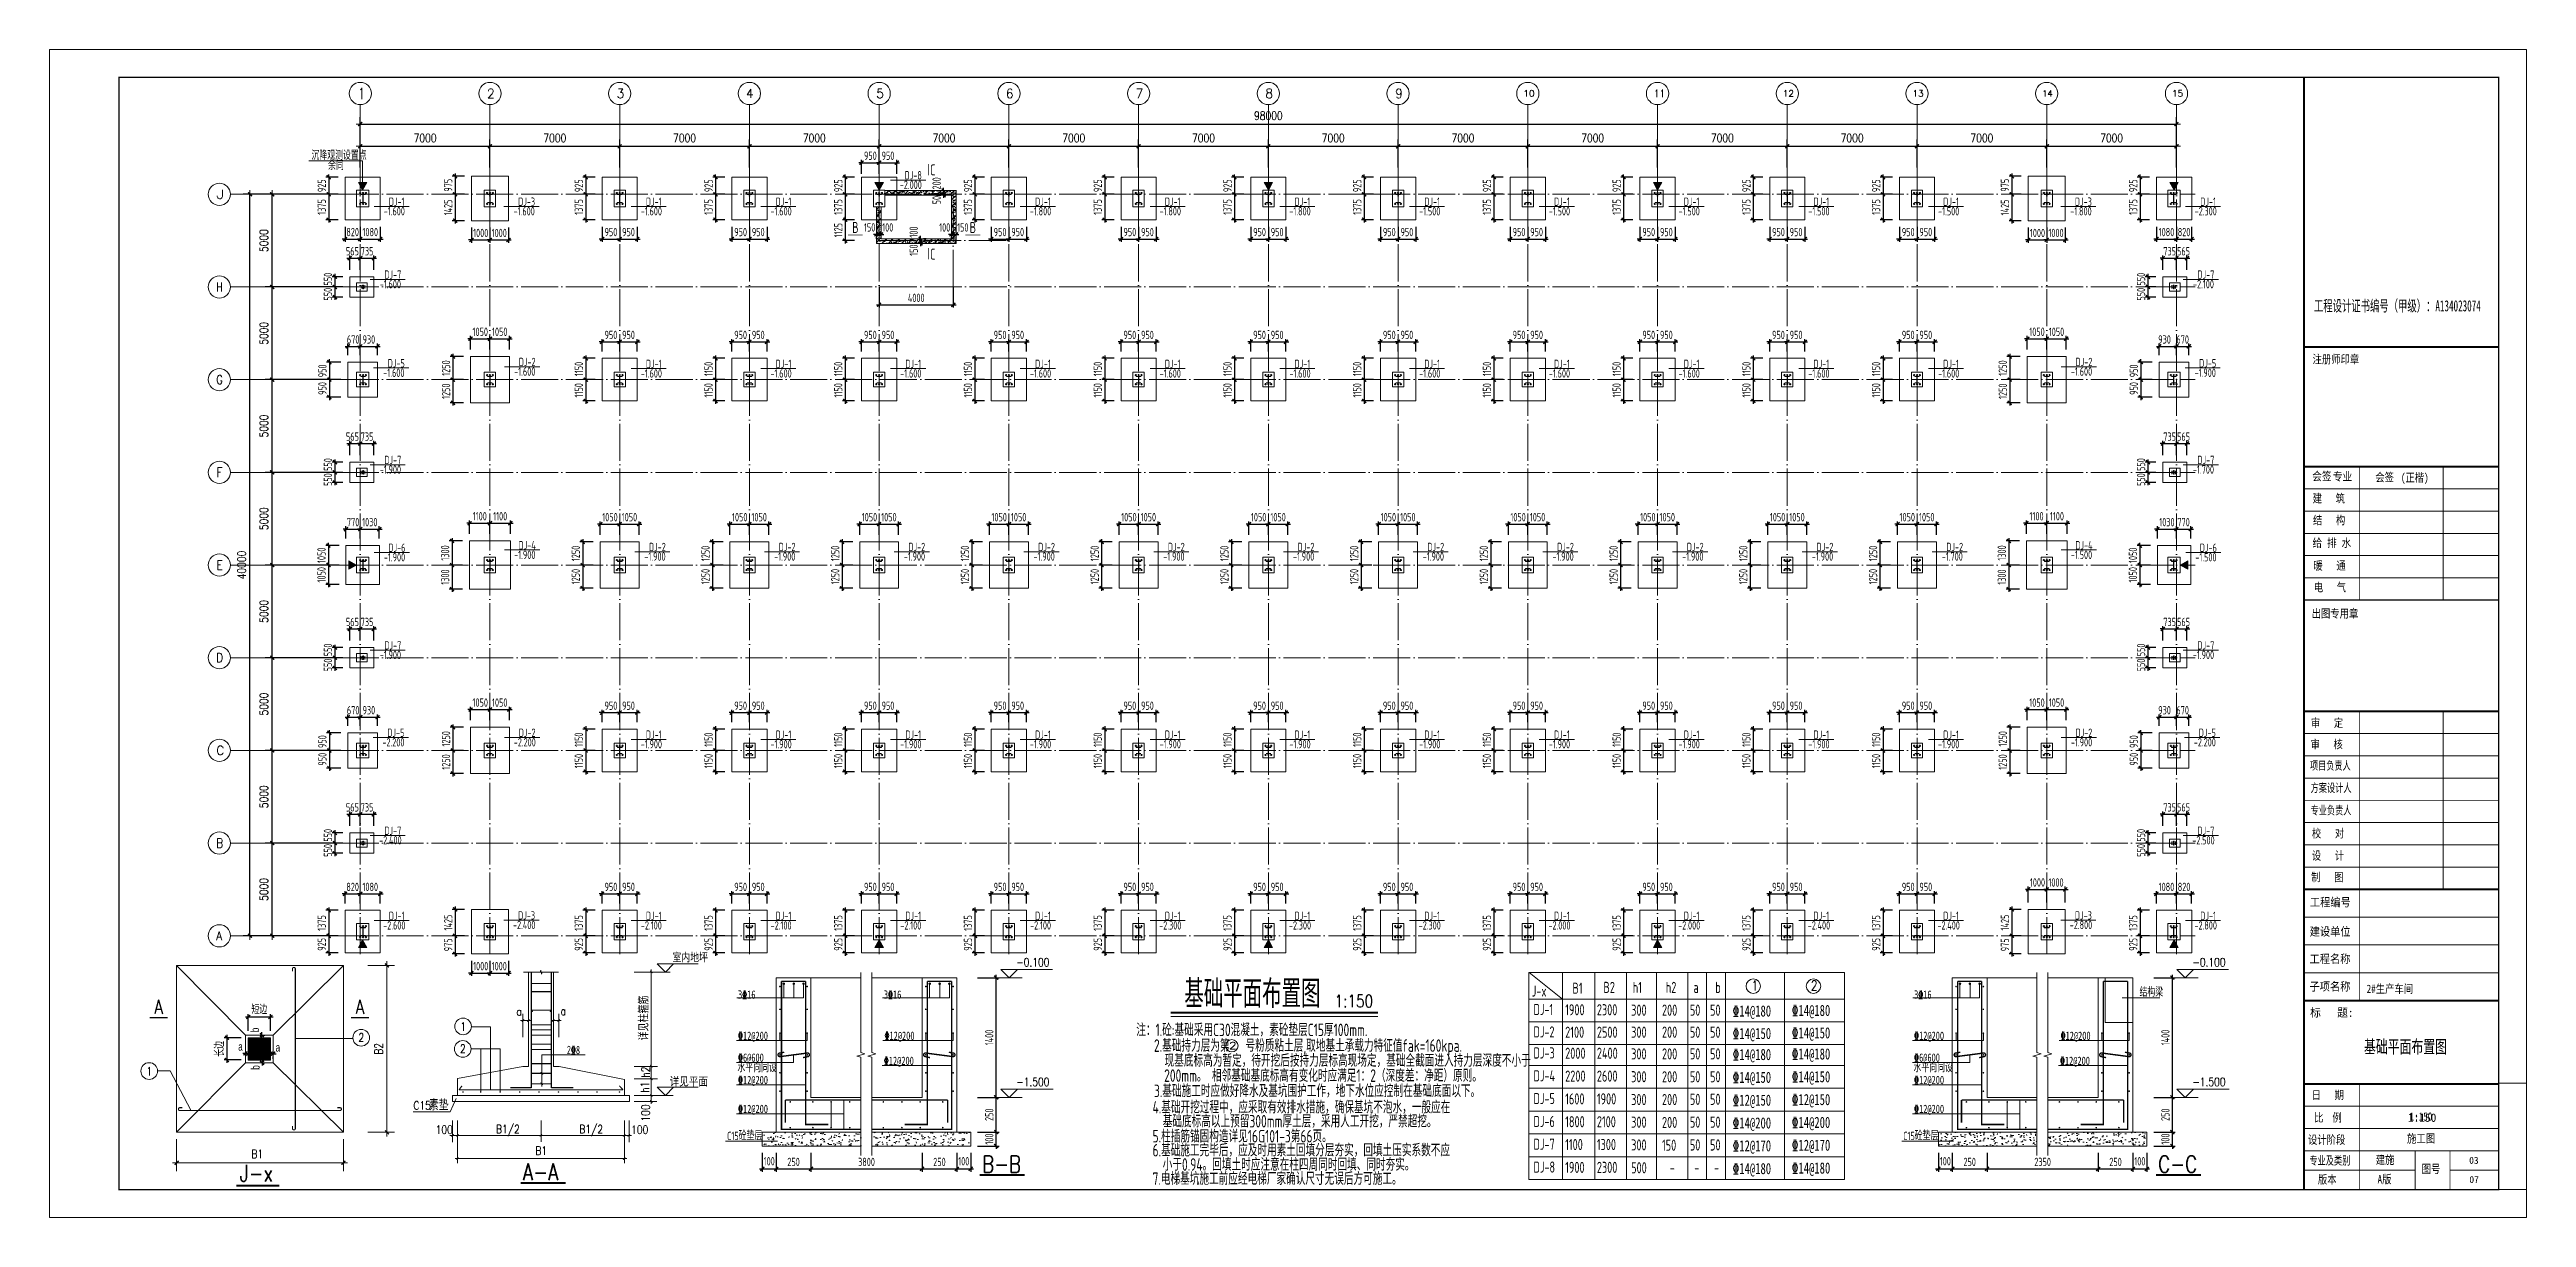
# Model space of a CAD drawing. Header units: millimetres. Extents: x 19781 to 898973, y -947928 to -267362.
# Drawn here: x 19977 to 153627, y -384690 to -321690 of the extents above; entities that cross this region are included whole.
import ezdxf
from ezdxf.enums import TextEntityAlignment as Align

# ---------------------------------------------------------------- set-up
doc = ezdxf.new("R2010")
doc.units = ezdxf.units.MM
doc.header["$LTSCALE"] = 100
doc.header["$PDSIZE"] = -5
doc.linetypes.add('CENTERX2', pattern=[101.599999, 63.5, -12.7, 12.7, -12.7])
doc.linetypes.add('DOTE', pattern=[2.42, 2, -0.2, 0.02, -0.2])
doc.layers.get('0').update_dxf_attribs({"lineweight": 18})
doc.layers.get('Defpoints').update_dxf_attribs({"lineweight": 18})
for name, color, linetype, lineweight in [('10', 7, 'Continuous', 18), ('1000', 2, 'Continuous', 18), ('11000', 4, 'Continuous', 18), ('1534', 7, 'Continuous', 18), ('52', 2, 'Continuous', 18), ('5图框', 7, 'Continuous', 18), ('AXIS', 3, 'Continuous', 18), ('AXIS_TEXT', 7, 'Continuous', 18), ('BORDER', 7, 'Continuous', 18), ('BZ_标准图框', 7, 'Continuous', 18), ('COLUMN', 9, 'Continuous', 18), ('D', 4, 'Continuous', 18), ('DIM', 3, 'Continuous', 18), ('DIM_SYMB', 3, 'Continuous', 18), ('DOTE', 1, 'DOTE', 18), ('HATCH', 254, 'Continuous', 18), ('JC', 7, 'Continuous', 18), ('PUB_DIM', 3, 'Continuous', 18), ('PUB_HATCH', 8, 'Continuous', 18), ('PUB_TEXT', 7, 'Continuous', 18), ('PUB_TITLE', 4, 'Continuous', 18), ('REIN', 1, 'Continuous', 18), ('TC', 151, 'Continuous', 18), ('TEXT', 7, 'Continuous', 18), ('THIN', 7, 'Continuous', 18), ('TK(图框线)', 45, 'Continuous', 18), ('一般文字', 6, 'Continuous', 18), ('数字', 3, 'Continuous', 20), ('轴线', 1, 'CENTERX2', 13), ('钢柱', 4, 'Continuous', 20)]:
    doc.layers.add(name, color=color, linetype=linetype, lineweight=lineweight)
doc.layers.add('VHSoft_barcode', color=7, linetype='Continuous', lineweight=18, plot=False)
doc.styles.add('-宋体', font='')
doc.styles.add('_HZTXT', font='txt.shx', dxfattribs={"width": 0.7, "bigfont": 'hztxt.shx'})
doc.styles.add('_TCH_AXIS', font='complex.shx', dxfattribs={"bigfont": 'gbcbig.shx'})
doc.styles.add('COMPLEX', font='complex.shx', dxfattribs={"bigfont": 'gbcbig.shx'})
doc.styles.add('dim_font', font='simplex.shx', dxfattribs={"width": 0.8, "bigfont": 'gbcbig.shx'})
doc.styles.add('HT', font='', dxfattribs={"width": 0.8})
doc.styles.add('hztxt', font='txt.shx', dxfattribs={"width": 0.7, "bigfont": 'hztxt.shx'})
doc.styles.add('TSSD_REIN', font='tssdeng.shx', dxfattribs={"width": 0.7, "bigfont": 'hztxt.shx'})
doc.styles.get('-宋体').set_extended_font_data('宋体')
doc.styles.get('HT').set_extended_font_data('宋体')
doc.dimstyles.new('DIMN150', dxfattribs={"dimscale": 1.5, "dimtxt": 300, "dimasz": 1, "dimexe": 250, "dimexo": 300, "dimgap": 150, "dimtad": 1, "dimdec": 0, "dimzin": 0, "dimdsep": 46, "dimtxsty": 'dim_font', "dimblk": '_CAXARROW', "dimcen": 0.09, "dimdle": 2, "dimclrt": 7, "dimadec": 0, "dimazin": 0, "dimtfac": 1, "dimtdec": 0, "dimtix": 1, "dimtmove": 2, "dimatfit": 3, "dimfxl": 1, "dimtolj": 1, "dimtzin": 0, "dimarcsym": 0})
doc.dimstyles.new('TSSD_100_100', dxfattribs={"dimtxt": 300, "dimasz": 100, "dimexe": 100, "dimexo": 250, "dimgap": 100, "dimtad": 1, "dimdec": 0, "dimzin": 0, "dimdsep": 46, "dimtxsty": 'TSSD_REIN', "dimblk": 'ARCHTICK', "dimcen": 0, "dimdle": 100, "dimclrt": 7, "dimadec": 0, "dimazin": 0, "dimtfac": 1, "dimtdec": 0, "dimtix": 1, "dimtmove": 2, "dimatfit": 3, "dimfxl": 1, "dimtolj": 1, "dimtzin": 0, "dimarcsym": 0})
pattern_1 = [(50, (0, 0), (-93.17486, 347.7333), [37.5, -412.5]), (355, (0, 0), (133.6301, 358.33536), [30, -330]), (100.4514, (29.9, -2.6), (-393.20836, 218.8314), [31.8701, -350.57106]), (46.1842, (0, 100), (-104.74047, 529.7447), [56.25, -618.75]), (96.6356, (44.47, 93.1), (-566.6605, 366.7709), [47.80514, -525.8565]), (351.1842, (0, 100), (467.331, 487.0593), [45, -495]), (21, (50, 75), (87.09188, 349.30646), [37.5, -412.5]), (326, (50, 75), (290.59994, 248.622), [30, -330]), (71.4514, (74.87, 58.22), (-237.8162, 382.02545), [31.8701, -350.57106]), (37.5, (0, 0), (6.07993, 166.446927), [0.01, -326, 0.01, -335, 0.01, -331.25]), (7.5, (0, 0), (131.53477, 197.20586), [0.01, -191, 0.01, -318.5, 0.01, -126.25]), (327.5, (-111.5, 0), (266.91122, -11.277436), [0.01, -125, 0.01, -390, 0.01, -517.5]), (317.5, (-161.5, 0), (291.59308, 50.05249), [0.01, -162.5, 0.01, -259, 0.01, -367.5]), (45, (0, 0), (-176.7767, 176.7767), [])]
pattern_2 = [(45, (0, 0), (-7.0710678, 7.0710678), []), (45, (0, 2.5), (-7.0710678, 7.0710678), [])]
pattern_3 = [(315, (0, 0), (7.0710678, 7.0710678), []), (315, (0, -2.5), (7.0710678, 7.0710678), [])]
pattern_4 = [(135, (0, 0), (-7.0710678, -7.0710678), []), (135, (0, 2.5), (-7.0710678, -7.0710678), [])]
pattern_5 = [(225, (0, 0), (7.0710678, -7.0710678), []), (225, (0, -2.5), (7.0710678, -7.0710678), [])]
pattern_6 = [(45, (0, 0), (-7.0710678, 7.0710678), []), (45, (0, 2.5), (-7.0710678, 7.0710678), [])]
pattern_7 = [(50, (0, 0), (-186.3497, 695.4666), [75, -825]), (355, (0, 0), (267.2602, 716.6707), [60, -660]), (100.4514, (59.8, -5.2), (-786.4167, 437.6628), [63.7402, -701.1421]), (46.1842, (0, 200), (-209.481, 1059.4894), [112.5, -1237.5]), (96.6356, (88.9, 186.2), (-1133.321, 733.5418), [95.6103, -1051.713]), (351.1842, (0, 200), (934.662, 974.1186), [90, -990]), (21, (100, 150), (174.1838, 698.6129), [75, -825]), (326, (100, 150), (581.1999, 497.244), [60, -660]), (71.4514, (149.74, 116.45), (-475.6324, 764.0509), [63.7402, -701.1421]), (37.5, (0, 0), (12.15986, 332.89385), [0.01, -652, 0.01, -670, 0.01, -662.5]), (7.5, (0, 0), (263.06954, 394.4117), [0.01, -382, 0.01, -637, 0.01, -252.5]), (327.5, (-223, 0), (533.82244, -22.55487), [0.01, -250, 0.01, -780, 0.01, -1035]), (317.5, (-323, 0), (583.18617, 100.105), [0.01, -325, 0.01, -518, 0.01, -735])]
pattern_8 = [(50, (0, 0), (-186.3497, 695.4666), [75, -825]), (355, (0, 0), (267.2602, 716.6707), [60, -660]), (100.4514, (59.8, -5.2), (-786.4167, 437.6628), [63.7402, -701.1421]), (46.1842, (0, 200), (-209.481, 1059.4894), [112.5, -1237.5]), (96.6356, (88.9, 186.2), (-1133.321, 733.5418), [95.6103, -1051.713]), (351.1842, (0, 200), (934.662, 974.1186), [90, -990]), (21, (100, 150), (174.1838, 698.6129), [75, -825]), (326, (100, 150), (581.1999, 497.244), [60, -660]), (71.4514, (149.74, 116.45), (-475.6324, 764.0509), [63.7402, -701.1421]), (37.5, (0, 0), (12.15986, 332.89385), [0.01, -652, 0.01, -670, 0.01, -662.5]), (7.5, (0, 0), (263.06954, 394.4117), [0.01, -382, 0.01, -637, 0.01, -252.5]), (327.5, (-223, 0), (533.82244, -22.55487), [0.01, -250, 0.01, -780, 0.01, -1035]), (317.5, (-323, 0), (583.18617, 100.105), [0.01, -325, 0.01, -518, 0.01, -735])]

msp = doc.modelspace()

# ---------------------------------------------------------------- texts
at = {"width": 0.8}
for s, height, style, p in [('1:150', 675, 'hztxt', (89315.69, -373355.32)), ('a', 450.09, '_HZTXT', (45170.79, -373803.5)), ('a', 450.09, '_HZTXT', (47552.89, -373782.05)), ('C15', 450.09, '_HZTXT', (39613.1, -378876.41)), ('100', 450.09, '_HZTXT', (40812.25, -380180.01)), ('B1/2', 450.09, '_HZTXT', (44068.37, -380152.1)), ('B1', 450.09, '_HZTXT', (46195.2, -381311.7)), ('B1/2', 450.09, '_HZTXT', (48560.27, -380152.1)), ('100', 450.09, '_HZTXT', (51357.66, -380180.01))]:
    msp.add_text(s, height=height, dxfattribs=dict(at, style=style)).set_placement(p)
at = {"color": 7, "linetype": 'ByBlock', "style": '_HZTXT', "width": 0.8}
for s, p in [('1', (42295.43, -374394.32)), ('2', (36796.86, -374982.16)), ('2', (42278.59, -375587.01)), ('1', (25358.29, -376800.83)), ('B1', (31189.17, -381261.34))]:
    msp.add_text(s, height=450, dxfattribs=at).set_placement(p, align=Align.MIDDLE_CENTER)
at = {"style": '_HZTXT', "width": 0.8}
for s, p in [('详见柱箍筋', (52288.63, -375146.09)), ('h2', (52362.53, -377151.06)), ('h1', (52325.73, -377965.71)), ('100', (52362.53, -379519.38))]:
    msp.add_text(s, height=450.09, rotation=90, dxfattribs=at).set_placement(p)
at = {"color": 7, "linetype": 'ByBlock', "style": '_HZTXT', "width": 0.8}
msp.add_text('B2', height=450, rotation=90, dxfattribs=at).set_placement((37733.5, -375596.75), align=Align.MIDDLE_CENTER)
at = {"insert": (47890.22, -375888.11), "char_height": 450.09, "width": 909.9319, "attachment_point": 7, "style": 'TSSD_REIN'}
msp.add_mtext('2{\\fsimsun|b0|i0|c0|p253;\x848}', dxfattribs=at)
at = {"layer": '1534', "style": '_HZTXT'}
for s, width, p in [('室内地坪', 0.785907, (53592.4, -370923.2)), ('详见平面', 0.853079, (53436.81, -377623.66))]:
    msp.add_text(s, height=450, dxfattribs=dict(at, width=width)).set_placement(p)
at = {"layer": '52', "style": '_HZTXT', "width": 0.7}
for s, p in [('沉降观测设置点', (34109.92, -327637.1)), ('余同', (35003.96, -328185.17))]:
    msp.add_text(s, height=450, dxfattribs=at).set_placement(p)
at = {"layer": '5图框', "style": 'hztxt', "width": 0.7}
msp.add_text('基础平面布置图', height=1500, dxfattribs=at).set_placement((81206.4, -373382.55))
at = {"layer": 'BZ_标准图框', "style": 'HT'}
for s, height, width, p in [('工程设计证书编号（甲级）：A134023074', 600, 0.6, (142161.58, -335812.68)), ('注册师印章', 450, 0.8, (142083.79, -338623.37)), ('会签', 450, 0.85, (142067.83, -344933.85)), ('专业', 450, 0.85, (143181.95, -344946.73)), ('会签', 450, 0.8, (145470.88, -344991.45)), ('(正楷)', 450, 0.8, (146852.1, -345005.46)), ('出图专用章', 450, 0.8, (142034.1, -352338.12)), ('项目负责人', 450, 0.7, (141941.18, -360539.57)), ('方案设计人', 450, 0.7, (141981.23, -361743.75)), ('专业负责人', 450, 0.7, (141979.36, -362953.5)), ('工程编号', 450, 0.9, (141939.97, -367912.74)), ('建设单位', 450, 0.9, (141928.95, -369493.35)), ('工程名称', 450, 0.9, (141918.65, -370972.24)), ('子项名称', 450, 0.9, (141918.65, -372458.83)), ('设计阶段', 450, 0.8, (141838.93, -380724.57)), ('专业及类别', 450, 0.7, (141916.33, -381843.94)), ('图号', 450, 0.8, (147973.28, -382297.52))]:
    msp.add_text(s, height=height, dxfattribs=dict(at, width=width)).set_placement(p)
at = {"layer": 'BZ_标准图框', "char_height": 450, "attachment_point": 7, "style": 'HT'}
for s, insert, width in [('建   筑', (142093.87, -346178.14), 2619), ('结   构', (142106.82, -347355.89), 2589), ('{\\W0.85;给 排 水}', (142084.34, -348584.92), 3190.6875), ('暖   通', (142128.31, -349806.18), 2598), ('电   气', (142153.6, -350973.01), 2523), ('审   定', (141995.07, -358289.95), 2583), ('审   核', (141975.39, -359443.09), 2589), ('校   对', (142049.51, -364251.2), 2622), ('制   图', (142006.81, -366607.45), 2589), ('设   计', (142047.32, -365451.22), 2613), ('{\\W0.95;标   题:}', (141955.92, -373916.34), 3423.5625), ('日   期', (142031.29, -378368.22), 2475), ('比  例', (142167.55, -379580.53), 2127), ('版本 ', (142373.63, -382922.59), 1503)]:
    msp.add_mtext(s, dxfattribs=dict(at, insert=insert, width=width))
at = {"layer": 'PUB_DIM', "color": 2, "linetype": 'Continuous', "style": 'hztxt', "width": 0.8}
for s, p in [('-0.100', (73035.38, -370923.79)), ('-0.100', (136495.38, -370923.79)), ('-1.500', (73035.38, -377379.17)), ('-1.500', (136495.38, -377379.17))]:
    msp.add_text(s, height=450, dxfattribs=at).set_placement(p, align=Align.MIDDLE_CENTER)
at = {"layer": 'PUB_DIM', "color": 2, "linetype": 'Continuous', "style": 'TSSD_REIN', "width": 0.7}
for s, p in [('结构梁', (132748.13, -372780.62)), ('水平向同设', (57093.04, -376851.32)), ('水平向同设', (120553.04, -376851.32)), ('C15砼垫层', (56537.67, -380518.42)), ('C15砼垫层', (119997.67, -380518.42))]:
    msp.add_text(s, height=450, dxfattribs=at).set_placement(p)
at = {"layer": 'PUB_DIM', "style": '_HZTXT', "width": 0.8}
for p in [(25861.27, -373329.33), (36722.23, -373329.33)]:
    msp.add_text('A', height=750, dxfattribs=at).set_placement(p, align=Align.MIDDLE_CENTER)
at = {"layer": 'PUB_DIM', "color": 2, "linetype": 'Continuous', "char_height": 450, "attachment_point": 7, "style": 'TSSD_REIN'}
for s, insert, width in [('3{\\fsimsun|b0|i0|c0|p253;\x8416}', (57122.13, -372900.62), 1112.25), ('3{\\fsimsun|b0|i0|c0|p253;\x8416}', (64992.32, -372900.62), 1112.25), ('3{\\fsimsun|b0|i0|c0|p253;\x8416}', (120582.13, -372900.62), 1112.25), ('{\\fsimsun|b0|i0|c0|p253;\x8412@200}', (57123.88, -375212.09), 2392.125), ('{\\fsimsun|b0|i0|c0|p253;\x8412@200}', (65029.46, -375212.09), 2392.125), ('{\\fsimsun|b0|i0|c0|p253;\x8412@200}', (120583.88, -375212.09), 2392.125), ('{\\fsimsun|b0|i0|c0|p253;\x8412@200}', (128489.46, -375212.09), 2392.125), ('{\\fsimsun|b0|i0|c0|p253;\x846@600}', (57123.88, -376389.97), 2155.875), ('{\\fsimsun|b0|i0|c0|p253;\x8412@200}', (64994.07, -376562.31), 2392.125), ('{\\fsimsun|b0|i0|c0|p253;\x846@600}', (120583.88, -376389.97), 2155.875), ('{\\fsimsun|b0|i0|c0|p253;\x8412@200}', (128454.07, -376562.31), 2392.125), ('{\\fsimsun|b0|i0|c0|p253;\x8412@200}', (57123.88, -377595.71), 2392.125), ('{\\fsimsun|b0|i0|c0|p253;\x8412@200}', (120583.88, -377595.71), 2392.125), ('{\\fsimsun|b0|i0|c0|p253;\x8412@200}', (57123.88, -379156), 2392.125), ('{\\fsimsun|b0|i0|c0|p253;\x8412@200}', (120583.88, -379156), 2392.125)]:
    msp.add_mtext(s, dxfattribs=dict(at, insert=insert, width=width))
at = {"layer": 'PUB_TEXT'}
for s, height, style, width, p in [('J-x', 600, 'TSSD_REIN', 0.7, (99958.02, -372775.77)), ('B1', 600, 'TSSD_REIN', 0.7, (102155.13, -372624.75)), ('B2', 600, 'TSSD_REIN', 0.7, (103826.54, -372580.19)), ('h1', 600, 'TSSD_REIN', 0.7, (105404.04, -372580.19)), ('h2', 600, 'TSSD_REIN', 0.7, (107187.73, -372580.19)), ('a', 600, 'TSSD_REIN', 0.7, (108677.02, -372580.19)), ('b', 600, 'TSSD_REIN', 0.7, (109857.8, -372580.19)), ('1', 525, '_HZTXT', 0.8, (111818.58, -372441.33)), ('2', 525, '_HZTXT', 0.8, (115007.8, -372441.33)), ('DJ-1', 600, 'TSSD_REIN', 0.7, (100049.39, -373770.76)), ('1900', 600, 'TSSD_REIN', 0.7, (101759.38, -373786.87)), ('2300', 600, 'TSSD_REIN', 0.7, (103469.08, -373786.87)), ('300', 600, 'TSSD_REIN', 0.7, (105318.32, -373809.05)), ('200', 600, 'TSSD_REIN', 0.7, (106982.24, -373809.05)), ('50', 600, 'TSSD_REIN', 0.7, (108485.93, -373809.05)), ('50', 600, 'TSSD_REIN', 0.7, (109574.24, -373809.05)), ('DJ-2', 600, 'TSSD_REIN', 0.7, (100049.39, -374982.57)), ('DJ-3', 600, 'TSSD_REIN', 0.7, (100049.39, -376117.55)), ('2100', 600, 'TSSD_REIN', 0.7, (101759.38, -374998.68)), ('2000', 600, 'TSSD_REIN', 0.7, (101759.38, -376133.66)), ('2500', 600, 'TSSD_REIN', 0.7, (103469.08, -374998.68)), ('2400', 600, 'TSSD_REIN', 0.7, (103469.08, -376133.66)), ('300', 600, 'TSSD_REIN', 0.7, (105318.32, -374995.75)), ('200', 600, 'TSSD_REIN', 0.7, (106982.24, -374995.75)), ('50', 600, 'TSSD_REIN', 0.7, (108485.93, -374995.75)), ('50', 600, 'TSSD_REIN', 0.7, (109574.24, -374995.75)), ('DJ-4', 600, 'TSSD_REIN', 0.7, (100049.39, -377348.58)), ('2200', 600, 'TSSD_REIN', 0.7, (101759.38, -377364.68)), ('2600', 600, 'TSSD_REIN', 0.7, (103469.08, -377364.68)), ('300', 600, 'TSSD_REIN', 0.7, (105318.32, -376169.56)), ('300', 600, 'TSSD_REIN', 0.7, (105318.32, -377400.59)), ('200', 600, 'TSSD_REIN', 0.7, (106982.24, -376169.56)), ('200', 600, 'TSSD_REIN', 0.7, (106982.24, -377400.59)), ('50', 600, 'TSSD_REIN', 0.7, (108485.93, -376169.56)), ('50', 600, 'TSSD_REIN', 0.7, (108485.93, -377400.59)), ('50', 600, 'TSSD_REIN', 0.7, (109574.24, -376169.56)), ('50', 600, 'TSSD_REIN', 0.7, (109574.24, -377400.59)), ('DJ-5', 600, 'TSSD_REIN', 0.7, (100049.39, -378579.6)), ('1600', 600, 'TSSD_REIN', 0.7, (101759.38, -378595.71)), ('1900', 600, 'TSSD_REIN', 0.7, (103469.08, -378595.71)), ('300', 600, 'TSSD_REIN', 0.7, (105318.32, -378631.61)), ('200', 600, 'TSSD_REIN', 0.7, (106982.24, -378631.61)), ('50', 600, 'TSSD_REIN', 0.7, (108485.93, -378617.89)), ('50', 600, 'TSSD_REIN', 0.7, (109574.24, -378617.89)), ('素垫', 600, '_HZTXT', 0.8, (40451.33, -378919.78)), ('DJ-6', 600, 'TSSD_REIN', 0.7, (100049.39, -379810.63)), ('1800', 600, 'TSSD_REIN', 0.7, (101759.38, -379826.73)), ('2100', 600, 'TSSD_REIN', 0.7, (103469.08, -379826.73)), ('300', 600, 'TSSD_REIN', 0.7, (105318.32, -379848.92)), ('200', 600, 'TSSD_REIN', 0.7, (106982.24, -379862.64)), ('50', 600, 'TSSD_REIN', 0.7, (108485.93, -379848.92)), ('50', 600, 'TSSD_REIN', 0.7, (109574.24, -379848.92)), ('DJ-7', 600, 'TSSD_REIN', 0.7, (100049.39, -381041.65)), ('1100', 600, 'TSSD_REIN', 0.7, (101759.38, -381057.76)), ('1300', 600, 'TSSD_REIN', 0.7, (103469.08, -381057.76)), ('300', 600, 'TSSD_REIN', 0.7, (105318.32, -381079.94)), ('150', 600, 'TSSD_REIN', 0.7, (106982.24, -381093.66)), ('50', 600, 'TSSD_REIN', 0.7, (108485.93, -381079.94)), ('50', 600, 'TSSD_REIN', 0.7, (109574.24, -381079.94)), ('J-x', 900, '_HZTXT', 0.8, (30231.13, -382757.02)), ('A-A', 900, '_HZTXT', 0.8, (45520.64, -382685.23)), ('B-B', 900, '_HZTXT', 0.8, (70298.64, -382263.76)), ('DJ-8', 600, 'TSSD_REIN', 0.7, (100049.39, -382272.68)), ('1900', 600, 'TSSD_REIN', 0.7, (101759.38, -382288.78)), ('2300', 600, 'TSSD_REIN', 0.7, (103469.08, -382288.78)), ('500', 600, 'TSSD_REIN', 0.7, (105318.32, -382310.97)), ('-', 600, 'TSSD_REIN', 0.7, (107399.24, -382310.97)), ('-', 600, 'TSSD_REIN', 0.7, (108724.24, -382310.97)), ('-', 600, 'TSSD_REIN', 0.7, (109789.24, -382310.97)), ('C-C', 900, '_HZTXT', 0.8, (133758.64, -382263.76))]:
    msp.add_text(s, height=height, dxfattribs=dict(at, style=style, width=width)).set_placement(p)
at = {"layer": 'PUB_TEXT', "char_height": 600, "attachment_point": 7, "style": 'TSSD_REIN'}
for s, insert, width in [('{\\fsimsun|b0|i0|c0|p253;\x8414@180}', (110794.72, -373983.8), 3054.4999), ('{\\fsimsun|b0|i0|c0|p253;\x8414@180}', (113986.47, -373952.05), 3054.4999), ('{\\fsimsun|b0|i0|c0|p253;\x8414@150}', (110794.72, -375195.62), 3009.4999), ('{\\fsimsun|b0|i0|c0|p253;\x8414@150}', (113986.47, -375163.86), 3009.4999), ('{\\fsimsun|b0|i0|c0|p253;\x8414@180}', (110794.72, -376330.59), 3054.4999), ('{\\fsimsun|b0|i0|c0|p253;\x8414@150}', (110794.72, -377561.62), 3009.4999), ('{\\fsimsun|b0|i0|c0|p253;\x8414@180}', (113986.47, -376298.84), 3054.4999), ('{\\fsimsun|b0|i0|c0|p253;\x8414@150}', (113986.47, -377529.86), 3009.4999), ('{\\fsimsun|b0|i0|c0|p253;\x8412@150}', (110794.72, -378792.64), 3009.4999), ('{\\fsimsun|b0|i0|c0|p253;\x8412@150}', (113986.47, -378760.89), 3009.4999), ('{\\fsimsun|b0|i0|c0|p253;\x8414@200}', (110794.72, -380023.67), 3189.4999), ('{\\fsimsun|b0|i0|c0|p253;\x8414@200}', (113986.47, -379991.91), 3189.4999), ('{\\fsimsun|b0|i0|c0|p253;\x8412@170}', (110794.72, -381254.69), 3054.4999), ('{\\fsimsun|b0|i0|c0|p253;\x8412@170}', (113986.47, -381222.94), 3054.4999), ('{\\fsimsun|b0|i0|c0|p253;\x8414@180}', (110794.72, -382485.72), 3054.4999), ('{\\fsimsun|b0|i0|c0|p253;\x8414@180}', (113986.47, -382453.96), 3054.4999)]:
    msp.add_mtext(s, dxfattribs=dict(at, insert=insert, width=width))
at = {"layer": 'PUB_TITLE', "color": 150, "style": 'TSSD_REIN', "width": 0.8}
msp.add_text('基础平面布置图', height=800.04, dxfattribs=at).set_placement((144858.6, -375905.14))
at = {"layer": 'TC', "color": 7, "style": 'TSSD_REIN', "width": 0.7}
for s, p in [('注：1.砼:基础采用C30混凝土，素砼垫层C15厚100mm.', (78614.15, -374910.2)), ('现基底标高为暂定，待开挖后按持力层标高现场定，基础全截面进入持力层深度不小于', (80145.69, -376563.11)), ('3.基础施工时应做好降水及基坑围护工作，地下水位应控制在基础底面以下。', (79570.18, -378201.7)), ('4.基础开挖过程中，应采取有效排水措施，确保基坑不泡水，一般应在', (79493.71, -379081.27)), ('基础底标高以上预留300mm厚土层，采用人工开挖，严禁超挖。', (80042.79, -379837.38)), ('5.柱插筋锚固构造详见16G101-3第66页。', (79493.71, -380646.8)), ('6.基础施工完毕后，应及时用素土回填分层夯实，回填土压实系数不应', (79493.71, -381400.22)), ('7.电梯基坑施工前应经电梯厂家确认尺寸无误后方可施工。', (79493.71, -382934.22)), ('小于0.94。回填土时应注意在柱四周同时回填、同时夯实。', (80042.79, -382172))]:
    msp.add_text(s, height=675.0337, dxfattribs=at).set_placement(p)
at = {"layer": 'TC', "color": 7, "char_height": 675.0337, "attachment_point": 7, "style": 'TSSD_REIN'}
for s, insert, width in [('2.基础持力层为第   号粉质粘土层,取地基土承载力特征值fak=160kpa.', (79570.18, -375960.64), 22806.0149), ('200mm。 相邻基础基底标高有变化时应满足1：2（深度差：净距）原则。', (80119.26, -377388.15), 23303.7224)]:
    msp.add_mtext(s, dxfattribs=dict(at, insert=insert, width=width))
at = {"layer": 'TEXT', "style": 'TSSD_REIN', "width": 0.7}
for s, p in [('C', (67633.19, -328185.49)), ('B', (63460.19, -331290.49)), ('B', (69797.19, -331290.49)), ('C', (67633.19, -332724.49))]:
    msp.add_text(s, height=600, dxfattribs=at).set_placement(p, align=Align.MIDDLE_CENTER)
at = {"layer": 'TK(图框线)', "style": 'HT', "width": 0.8}
for s, p in [('2#生产车间', (145004.31, -372583.66)), ('1:150', (147321.11, -379469.64)), ('施工图', (147183.17, -380658.89)), ('建施', (145494.43, -381806.13)), ('A版', (145593.45, -382856.36))]:
    msp.add_text(s, height=450, dxfattribs=at).set_placement(p)
at = {"layer": 'TK(图框线)', "style": 'HT'}
msp.add_text('1:150', height=450, dxfattribs=at).set_placement((147234.23, -379530.97))
at = {"layer": 'TK(图框线)', "style": '-宋体'}
for s, p in [('03', (150790.03, -381798.97)), ('07', (150802.98, -382836.22))]:
    msp.add_text(s, height=375, dxfattribs=at).set_placement(p, align=Align.CENTER)
at = {"layer": '数字', "ltscale": 100, "style": 'TSSD_REIN', "width": 0.7}
for s, p in [('-2.000', (66450.14, -328986.29)), ('DJ-8', (66579.14, -328471.29)), ('DJ-1', (38709.14, -329896.29)), ('DJ-3', (45718.14, -329896.29)), ('DJ-1', (52579.14, -329896.29)), ('DJ-1', (59579.14, -329896.29)), ('DJ-1', (73579.14, -329896.29)), ('DJ-1', (80579.14, -329896.29)), ('DJ-1', (87579.14, -329896.29)), ('DJ-1', (94579.14, -329896.29)), ('DJ-1', (101579.14, -329896.29)), ('DJ-1', (108579.14, -329896.29)), ('DJ-1', (115579.14, -329896.29)), ('DJ-1', (122579.14, -329896.29)), ('DJ-3', (129718.14, -329896.29)), ('DJ-1', (136449.14, -329896.29)), ('-1.600', (38580.14, -330411.29)), ('-1.600', (45589.14, -330411.29)), ('-1.600', (52450.14, -330411.29)), ('-1.600', (59450.14, -330411.29)), ('-1.800', (73450.14, -330411.29)), ('-1.800', (80450.14, -330411.29)), ('-1.800', (87450.14, -330411.29)), ('-1.500', (94450.14, -330411.29)), ('-1.500', (101450.14, -330411.29)), ('-1.500', (108450.14, -330411.29)), ('-1.500', (115450.14, -330411.29)), ('-1.500', (122450.14, -330411.29)), ('-1.800', (129589.14, -330411.29)), ('-2.300', (136320.14, -330411.29)), ('-1.600', (38369.14, -334344.29)), ('DJ-7', (38498.14, -333829.29)), ('-2.100', (136199.14, -334344.29)), ('DJ-7', (136328.14, -333829.29)), ('-1.600', (38555.14, -339125.29)), ('DJ-5', (38684.14, -338610.29)), ('-1.600', (45620.14, -339058.29)), ('DJ-2', (45749.14, -338543.29)), ('-1.600', (52450.14, -339161.29)), ('DJ-1', (52579.14, -338646.29)), ('-1.600', (59450.14, -339161.29)), ('DJ-1', (59579.14, -338646.29)), ('-1.600', (66450.14, -339161.29)), ('DJ-1', (66579.14, -338646.29)), ('-1.600', (73450.14, -339161.29)), ('DJ-1', (73579.14, -338646.29)), ('-1.600', (80450.14, -339161.29)), ('DJ-1', (80579.14, -338646.29)), ('-1.600', (87450.14, -339161.29)), ('DJ-1', (87579.14, -338646.29)), ('-1.600', (94450.14, -339161.29)), ('DJ-1', (94579.14, -338646.29)), ('-1.600', (101450.14, -339161.29)), ('DJ-1', (101579.14, -338646.29)), ('-1.600', (108450.14, -339161.29)), ('DJ-1', (108579.14, -338646.29)), ('-1.600', (115450.14, -339161.29)), ('DJ-1', (115579.14, -338646.29)), ('-1.600', (122450.14, -339161.29)), ('DJ-1', (122579.14, -338646.29)), ('-1.600', (129620.14, -339058.29)), ('DJ-2', (129749.14, -338543.29)), ('-1.900', (136295.14, -339125.29)), ('DJ-5', (136424.14, -338610.29)), ('-1.900', (38369.14, -344344.29)), ('DJ-7', (38498.14, -343829.29)), ('-1.700', (136199.14, -344344.29)), ('DJ-7', (136328.14, -343829.29)), ('DJ-6', (38720.14, -348562.29)), ('-1.900', (45620.14, -348944.29)), ('DJ-4', (45749.14, -348429.29)), ('-1.900', (52645.14, -349037.29)), ('DJ-2', (52774.14, -348522.29)), ('-1.900', (59645.14, -349037.29)), ('DJ-2', (59774.14, -348522.29)), ('-1.900', (66645.14, -349037.29)), ('DJ-2', (66774.14, -348522.29)), ('-1.900', (73645.14, -349037.29)), ('DJ-2', (73774.14, -348522.29)), ('-1.900', (80645.14, -349037.29)), ('DJ-2', (80774.14, -348522.29)), ('-1.900', (87645.14, -349037.29)), ('DJ-2', (87774.14, -348522.29)), ('-1.900', (94645.14, -349037.29)), ('DJ-2', (94774.14, -348522.29)), ('-1.900', (101645.14, -349037.29)), ('DJ-2', (101774.14, -348522.29)), ('-1.900', (108645.14, -349037.29)), ('DJ-2', (108774.14, -348522.29)), ('-1.900', (115645.14, -349037.29)), ('DJ-2', (115774.14, -348522.29)), ('-1.700', (122645.14, -349037.29)), ('DJ-2', (122774.14, -348522.29)), ('-1.500', (129620.14, -348944.29)), ('DJ-4', (129749.14, -348429.29)), ('DJ-6', (136460.14, -348562.29)), ('-1.900', (38591.14, -349077.29)), ('-1.500', (136331.14, -349077.29)), ('-1.900', (38369.14, -354344.29)), ('DJ-7', (38498.14, -353829.29)), ('-1.900', (136199.14, -354344.29)), ('DJ-7', (136328.14, -353829.29)), ('-2.200', (38533.14, -359058.29)), ('DJ-5', (38662.14, -358543.29)), ('-2.200', (45620.14, -359058.29)), ('DJ-2', (45749.14, -358543.29)), ('-1.900', (52450.14, -359161.29)), ('DJ-1', (52579.14, -358646.29)), ('-1.900', (59450.14, -359161.29)), ('DJ-1', (59579.14, -358646.29)), ('-1.900', (66450.14, -359161.29)), ('DJ-1', (66579.14, -358646.29)), ('-1.900', (73450.14, -359161.29)), ('DJ-1', (73579.14, -358646.29)), ('-1.900', (80450.14, -359161.29)), ('DJ-1', (80579.14, -358646.29)), ('-1.900', (87450.14, -359161.29)), ('DJ-1', (87579.14, -358646.29)), ('-1.900', (94450.14, -359161.29)), ('DJ-1', (94579.14, -358646.29)), ('-1.900', (101450.14, -359161.29)), ('DJ-1', (101579.14, -358646.29)), ('-1.900', (108450.14, -359161.29)), ('DJ-1', (108579.14, -358646.29)), ('-1.900', (115450.14, -359161.29)), ('DJ-1', (115579.14, -358646.29)), ('-1.900', (122450.14, -359161.29)), ('DJ-1', (122579.14, -358646.29)), ('-1.900', (129620.14, -359058.29)), ('DJ-2', (129749.14, -358543.29)), ('-2.200', (136273.14, -359058.29)), ('DJ-5', (136402.14, -358543.29)), ('-2.400', (38369.14, -364344.29)), ('DJ-7', (38498.14, -363829.29)), ('-2.500', (136199.14, -364344.29)), ('DJ-7', (136328.14, -363829.29)), ('-2.600', (38580.14, -368936.29)), ('DJ-1', (38709.14, -368421.29)), ('-2.400', (45589.14, -368912.29)), ('DJ-3', (45718.14, -368397.29)), ('-2.100', (52450.14, -368936.29)), ('DJ-1', (52579.14, -368421.29)), ('-2.100', (59450.14, -368936.29)), ('DJ-1', (59579.14, -368421.29)), ('-2.100', (66450.14, -368936.29)), ('DJ-1', (66579.14, -368421.29)), ('-2.100', (73450.14, -368936.29)), ('DJ-1', (73579.14, -368421.29)), ('-2.300', (80450.14, -368936.29)), ('DJ-1', (80579.14, -368421.29)), ('-2.300', (87450.14, -368936.29)), ('DJ-1', (87579.14, -368421.29)), ('-2.300', (94450.14, -368936.29)), ('DJ-1', (94579.14, -368421.29)), ('-2.000', (101450.14, -368936.29)), ('DJ-1', (101579.14, -368421.29)), ('-2.000', (108450.14, -368936.29)), ('DJ-1', (108579.14, -368421.29)), ('-2.400', (115450.14, -368936.29)), ('DJ-1', (115579.14, -368421.29)), ('-2.400', (122450.14, -368936.29)), ('DJ-1', (122579.14, -368421.29)), ('-2.800', (129589.14, -368912.29)), ('DJ-3', (129718.14, -368397.29)), ('-2.800', (136320.14, -368936.29)), ('DJ-1', (136449.14, -368421.29))]:
    msp.add_text(s, height=450, dxfattribs=at).set_placement(p, align=Align.MIDDLE_CENTER)

# ---------------------------------------------------------------- blocks, each defined once
blk = doc.blocks.new('_DIMX')
blk.add_line((-150, 0), (150, 0))
blk.add_lwpolyline([(-70, -70, 50, 50, 0), (70, 70, 50, 50, 0)], format="xyseb")
blk = doc.blocks.new('*X1409')
at = {"layer": 'AXIS', "color": 0, "lineweight": -2, "transparency": 16777216}
for p, q in [((35292, -329497), (31617, -329497)), ((31992, -334495), (31992, -329498)), ((35292, -334497), (31617, -334497))]:
    blk.add_line(p, q, dxfattribs=at)
at = {"layer": 'AXIS', "color": 0, "lineweight": -2, "transparency": 16777216, "xscale": 1.5, "yscale": 1.5, "zscale": 1.5}
for p, rotation in [((31992, -329497), 90), ((31992, -334497), 270)]:
    blk.add_blockref('_DIMX', p, dxfattribs=dict(at, rotation=rotation))
at = {"layer": 'AXIS', "color": 7, "transparency": 16777216, "insert": (31542, -331997), "char_height": 450, "width": 3805.71, "attachment_point": 5, "rotation": 90, "style": 'dim_font'}
blk.add_mtext('5000', dxfattribs=at)
blk = doc.blocks.new('_CAXARROW')
blk.add_hatch(color=0).paths.add_polyline_path([(0, 0), (-1, 0.125), (-1, -0.125)], flags=0)
blk = doc.blocks.new('*X1410')
at = {"layer": 'AXIS', "color": 0, "lineweight": -2, "transparency": 16777216}
for p, q in [((36742, -328047), (36742, -326534)), ((36744, -326909), (43741, -326909)), ((43742, -328047), (43742, -326534))]:
    blk.add_line(p, q, dxfattribs=at)
at = {"layer": 'AXIS', "color": 0, "lineweight": -2, "transparency": 16777216, "xscale": 1.5, "yscale": 1.5, "zscale": 1.5, "rotation": 180}
blk.add_blockref('_DIMX', (36742, -326909), dxfattribs=at)
at = {"layer": 'AXIS', "color": 0, "lineweight": -2, "transparency": 16777216, "xscale": 1.5, "yscale": 1.5, "zscale": 1.5}
blk.add_blockref('_DIMX', (43742, -326909), dxfattribs=at)
at = {"layer": 'AXIS', "color": 7, "transparency": 16777216, "insert": (40242, -326459), "char_height": 450, "width": 3805.71, "attachment_point": 5, "style": 'dim_font'}
blk.add_mtext('7000', dxfattribs=at)
blk = doc.blocks.new('*X1411')
at = {"layer": 'AXIS', "color": 0, "lineweight": -2, "transparency": 16777216}
for p, q in [((43742, -328047), (43742, -326534)), ((43744, -326909), (50741, -326909)), ((50742, -328047), (50742, -326534))]:
    blk.add_line(p, q, dxfattribs=at)
at = {"layer": 'AXIS', "color": 0, "lineweight": -2, "transparency": 16777216, "xscale": 1.5, "yscale": 1.5, "zscale": 1.5, "rotation": 180}
blk.add_blockref('_DIMX', (43742, -326909), dxfattribs=at)
at = {"layer": 'AXIS', "color": 0, "lineweight": -2, "transparency": 16777216, "xscale": 1.5, "yscale": 1.5, "zscale": 1.5}
blk.add_blockref('_DIMX', (50742, -326909), dxfattribs=at)
at = {"layer": 'AXIS', "color": 7, "transparency": 16777216, "insert": (47242, -326459), "char_height": 450, "width": 3805.71, "attachment_point": 5, "style": 'dim_font'}
blk.add_mtext('7000', dxfattribs=at)
blk = doc.blocks.new('*X1412')
at = {"layer": 'AXIS', "color": 0, "lineweight": -2, "transparency": 16777216}
for p, q in [((50742, -328047), (50742, -326534)), ((50744, -326909), (57741, -326909)), ((57742, -328047), (57742, -326534))]:
    blk.add_line(p, q, dxfattribs=at)
at = {"layer": 'AXIS', "color": 0, "lineweight": -2, "transparency": 16777216, "xscale": 1.5, "yscale": 1.5, "zscale": 1.5, "rotation": 180}
blk.add_blockref('_DIMX', (50742, -326909), dxfattribs=at)
at = {"layer": 'AXIS', "color": 0, "lineweight": -2, "transparency": 16777216, "xscale": 1.5, "yscale": 1.5, "zscale": 1.5}
blk.add_blockref('_DIMX', (57742, -326909), dxfattribs=at)
at = {"layer": 'AXIS', "color": 7, "transparency": 16777216, "insert": (54242, -326459), "char_height": 450, "width": 3805.71, "attachment_point": 5, "style": 'dim_font'}
blk.add_mtext('7000', dxfattribs=at)
blk = doc.blocks.new('*X1413')
at = {"layer": 'AXIS', "color": 0, "lineweight": -2, "transparency": 16777216}
for p, q in [((57742, -328047), (57742, -326534)), ((57744, -326909), (64741, -326909)), ((64742, -328047), (64742, -326534))]:
    blk.add_line(p, q, dxfattribs=at)
at = {"layer": 'AXIS', "color": 0, "lineweight": -2, "transparency": 16777216, "xscale": 1.5, "yscale": 1.5, "zscale": 1.5, "rotation": 180}
blk.add_blockref('_DIMX', (57742, -326909), dxfattribs=at)
at = {"layer": 'AXIS', "color": 0, "lineweight": -2, "transparency": 16777216, "xscale": 1.5, "yscale": 1.5, "zscale": 1.5}
blk.add_blockref('_DIMX', (64742, -326909), dxfattribs=at)
at = {"layer": 'AXIS', "color": 7, "transparency": 16777216, "insert": (61242, -326459), "char_height": 450, "width": 3805.71, "attachment_point": 5, "style": 'dim_font'}
blk.add_mtext('7000', dxfattribs=at)
blk = doc.blocks.new('*X1414')
at = {"layer": 'AXIS', "color": 0, "lineweight": -2, "transparency": 16777216}
for p, q in [((64742, -328047), (64742, -326534)), ((64744, -326909), (71741, -326909)), ((71742, -328047), (71742, -326534))]:
    blk.add_line(p, q, dxfattribs=at)
at = {"layer": 'AXIS', "color": 0, "lineweight": -2, "transparency": 16777216, "xscale": 1.5, "yscale": 1.5, "zscale": 1.5, "rotation": 180}
blk.add_blockref('_DIMX', (64742, -326909), dxfattribs=at)
at = {"layer": 'AXIS', "color": 0, "lineweight": -2, "transparency": 16777216, "xscale": 1.5, "yscale": 1.5, "zscale": 1.5}
blk.add_blockref('_DIMX', (71742, -326909), dxfattribs=at)
at = {"layer": 'AXIS', "color": 7, "transparency": 16777216, "insert": (68242, -326459), "char_height": 450, "width": 3805.71, "attachment_point": 5, "style": 'dim_font'}
blk.add_mtext('7000', dxfattribs=at)
blk = doc.blocks.new('*X1415')
at = {"layer": 'AXIS', "color": 0, "lineweight": -2, "transparency": 16777216}
for p, q in [((71742, -328047), (71742, -326534)), ((71744, -326909), (78741, -326909)), ((78742, -328047), (78742, -326534))]:
    blk.add_line(p, q, dxfattribs=at)
at = {"layer": 'AXIS', "color": 0, "lineweight": -2, "transparency": 16777216, "xscale": 1.5, "yscale": 1.5, "zscale": 1.5, "rotation": 180}
blk.add_blockref('_DIMX', (71742, -326909), dxfattribs=at)
at = {"layer": 'AXIS', "color": 0, "lineweight": -2, "transparency": 16777216, "xscale": 1.5, "yscale": 1.5, "zscale": 1.5}
blk.add_blockref('_DIMX', (78742, -326909), dxfattribs=at)
at = {"layer": 'AXIS', "color": 7, "transparency": 16777216, "insert": (75242, -326459), "char_height": 450, "width": 3805.71, "attachment_point": 5, "style": 'dim_font'}
blk.add_mtext('7000', dxfattribs=at)
blk = doc.blocks.new('*X1416')
at = {"layer": 'AXIS', "color": 0, "lineweight": -2, "transparency": 16777216}
for p, q in [((78742, -328047), (78742, -326534)), ((78744, -326909), (85741, -326909)), ((85742, -328047), (85742, -326534))]:
    blk.add_line(p, q, dxfattribs=at)
at = {"layer": 'AXIS', "color": 0, "lineweight": -2, "transparency": 16777216, "xscale": 1.5, "yscale": 1.5, "zscale": 1.5, "rotation": 180}
blk.add_blockref('_DIMX', (78742, -326909), dxfattribs=at)
at = {"layer": 'AXIS', "color": 0, "lineweight": -2, "transparency": 16777216, "xscale": 1.5, "yscale": 1.5, "zscale": 1.5}
blk.add_blockref('_DIMX', (85742, -326909), dxfattribs=at)
at = {"layer": 'AXIS', "color": 7, "transparency": 16777216, "insert": (82242, -326459), "char_height": 450, "width": 3805.71, "attachment_point": 5, "style": 'dim_font'}
blk.add_mtext('7000', dxfattribs=at)
blk = doc.blocks.new('*X1417')
at = {"layer": 'AXIS', "color": 0, "lineweight": -2, "transparency": 16777216}
for p, q in [((85742, -328047), (85742, -326534)), ((85744, -326909), (92741, -326909)), ((92742, -328047), (92742, -326534))]:
    blk.add_line(p, q, dxfattribs=at)
at = {"layer": 'AXIS', "color": 0, "lineweight": -2, "transparency": 16777216, "xscale": 1.5, "yscale": 1.5, "zscale": 1.5, "rotation": 180}
blk.add_blockref('_DIMX', (85742, -326909), dxfattribs=at)
at = {"layer": 'AXIS', "color": 0, "lineweight": -2, "transparency": 16777216, "xscale": 1.5, "yscale": 1.5, "zscale": 1.5}
blk.add_blockref('_DIMX', (92742, -326909), dxfattribs=at)
at = {"layer": 'AXIS', "color": 7, "transparency": 16777216, "insert": (89242, -326459), "char_height": 450, "width": 3805.71, "attachment_point": 5, "style": 'dim_font'}
blk.add_mtext('7000', dxfattribs=at)
blk = doc.blocks.new('*X1418')
at = {"layer": 'AXIS', "color": 0, "lineweight": -2, "transparency": 16777216}
for p, q in [((92742, -328047), (92742, -326534)), ((92744, -326909), (99741, -326909)), ((99742, -328047), (99742, -326534))]:
    blk.add_line(p, q, dxfattribs=at)
at = {"layer": 'AXIS', "color": 0, "lineweight": -2, "transparency": 16777216, "xscale": 1.5, "yscale": 1.5, "zscale": 1.5, "rotation": 180}
blk.add_blockref('_DIMX', (92742, -326909), dxfattribs=at)
at = {"layer": 'AXIS', "color": 0, "lineweight": -2, "transparency": 16777216, "xscale": 1.5, "yscale": 1.5, "zscale": 1.5}
blk.add_blockref('_DIMX', (99742, -326909), dxfattribs=at)
at = {"layer": 'AXIS', "color": 7, "transparency": 16777216, "insert": (96242, -326459), "char_height": 450, "width": 3805.71, "attachment_point": 5, "style": 'dim_font'}
blk.add_mtext('7000', dxfattribs=at)
blk = doc.blocks.new('*X1419')
at = {"layer": 'AXIS', "color": 0, "lineweight": -2, "transparency": 16777216}
for p, q in [((99742, -328047), (99742, -326534)), ((99744, -326909), (106741, -326909)), ((106742, -328047), (106742, -326534))]:
    blk.add_line(p, q, dxfattribs=at)
at = {"layer": 'AXIS', "color": 0, "lineweight": -2, "transparency": 16777216, "xscale": 1.5, "yscale": 1.5, "zscale": 1.5, "rotation": 180}
blk.add_blockref('_DIMX', (99742, -326909), dxfattribs=at)
at = {"layer": 'AXIS', "color": 0, "lineweight": -2, "transparency": 16777216, "xscale": 1.5, "yscale": 1.5, "zscale": 1.5}
blk.add_blockref('_DIMX', (106742, -326909), dxfattribs=at)
at = {"layer": 'AXIS', "color": 7, "transparency": 16777216, "insert": (103242, -326459), "char_height": 450, "width": 3805.71, "attachment_point": 5, "style": 'dim_font'}
blk.add_mtext('7000', dxfattribs=at)
blk = doc.blocks.new('*X1420')
at = {"layer": 'AXIS', "color": 0, "lineweight": -2, "transparency": 16777216}
for p, q in [((106742, -328047), (106742, -326534)), ((106744, -326909), (113741, -326909)), ((113742, -328047), (113742, -326534))]:
    blk.add_line(p, q, dxfattribs=at)
at = {"layer": 'AXIS', "color": 0, "lineweight": -2, "transparency": 16777216, "xscale": 1.5, "yscale": 1.5, "zscale": 1.5, "rotation": 180}
blk.add_blockref('_DIMX', (106742, -326909), dxfattribs=at)
at = {"layer": 'AXIS', "color": 0, "lineweight": -2, "transparency": 16777216, "xscale": 1.5, "yscale": 1.5, "zscale": 1.5}
blk.add_blockref('_DIMX', (113742, -326909), dxfattribs=at)
at = {"layer": 'AXIS', "color": 7, "transparency": 16777216, "insert": (110242, -326459), "char_height": 450, "width": 3805.71, "attachment_point": 5, "style": 'dim_font'}
blk.add_mtext('7000', dxfattribs=at)
blk = doc.blocks.new('*X1421')
at = {"layer": 'AXIS', "color": 0, "lineweight": -2, "transparency": 16777216}
for p, q in [((113742, -328047), (113742, -326534)), ((113744, -326909), (120741, -326909)), ((120742, -328047), (120742, -326534))]:
    blk.add_line(p, q, dxfattribs=at)
at = {"layer": 'AXIS', "color": 0, "lineweight": -2, "transparency": 16777216, "xscale": 1.5, "yscale": 1.5, "zscale": 1.5, "rotation": 180}
blk.add_blockref('_DIMX', (113742, -326909), dxfattribs=at)
at = {"layer": 'AXIS', "color": 0, "lineweight": -2, "transparency": 16777216, "xscale": 1.5, "yscale": 1.5, "zscale": 1.5}
blk.add_blockref('_DIMX', (120742, -326909), dxfattribs=at)
at = {"layer": 'AXIS', "color": 7, "transparency": 16777216, "insert": (117242, -326459), "char_height": 450, "width": 3805.71, "attachment_point": 5, "style": 'dim_font'}
blk.add_mtext('7000', dxfattribs=at)
blk = doc.blocks.new('*X1422')
at = {"layer": 'AXIS', "color": 0, "lineweight": -2, "transparency": 16777216}
for p, q in [((120742, -328047), (120742, -326534)), ((120744, -326909), (127741, -326909)), ((127742, -328047), (127742, -326534))]:
    blk.add_line(p, q, dxfattribs=at)
at = {"layer": 'AXIS', "color": 0, "lineweight": -2, "transparency": 16777216, "xscale": 1.5, "yscale": 1.5, "zscale": 1.5, "rotation": 180}
blk.add_blockref('_DIMX', (120742, -326909), dxfattribs=at)
at = {"layer": 'AXIS', "color": 0, "lineweight": -2, "transparency": 16777216, "xscale": 1.5, "yscale": 1.5, "zscale": 1.5}
blk.add_blockref('_DIMX', (127742, -326909), dxfattribs=at)
at = {"layer": 'AXIS', "color": 7, "transparency": 16777216, "insert": (124242, -326459), "char_height": 450, "width": 3805.71, "attachment_point": 5, "style": 'dim_font'}
blk.add_mtext('7000', dxfattribs=at)
blk = doc.blocks.new('*X1423')
at = {"layer": 'AXIS', "color": 0, "lineweight": -2, "transparency": 16777216}
for p, q in [((127742, -328047), (127742, -326534)), ((127744, -326909), (134741, -326909)), ((134742, -328047), (134742, -326534))]:
    blk.add_line(p, q, dxfattribs=at)
at = {"layer": 'AXIS', "color": 0, "lineweight": -2, "transparency": 16777216, "xscale": 1.5, "yscale": 1.5, "zscale": 1.5, "rotation": 180}
blk.add_blockref('_DIMX', (127742, -326909), dxfattribs=at)
at = {"layer": 'AXIS', "color": 0, "lineweight": -2, "transparency": 16777216, "xscale": 1.5, "yscale": 1.5, "zscale": 1.5}
blk.add_blockref('_DIMX', (134742, -326909), dxfattribs=at)
at = {"layer": 'AXIS', "color": 7, "transparency": 16777216, "insert": (131242, -326459), "char_height": 450, "width": 3805.71, "attachment_point": 5, "style": 'dim_font'}
blk.add_mtext('7000', dxfattribs=at)
blk = doc.blocks.new('_AXISO')
blk.add_circle((0, 0), 0.5)
at = {"layer": 'AXIS_TEXT', "style": 'COMPLEX', "width": 1.04167}
blk.add_attdef('A', (-0.25, -0.28), '', height=0.56, dxfattribs=at)
blk = doc.blocks.new('*X1424')
at = {"layer": 'AXIS', "color": 0, "lineweight": -2, "transparency": 16777216}
for p, q in [((34992, -329497), (30417, -329497)), ((30792, -369495), (30792, -329498)), ((34992, -369497), (30417, -369497))]:
    blk.add_line(p, q, dxfattribs=at)
at = {"layer": 'AXIS', "color": 0, "lineweight": -2, "transparency": 16777216, "xscale": 1.5, "yscale": 1.5, "zscale": 1.5}
for p, rotation in [((30792, -329497), 90), ((30792, -369497), 270)]:
    blk.add_blockref('_DIMX', p, dxfattribs=dict(at, rotation=rotation))
at = {"layer": 'AXIS', "color": 7, "transparency": 16777216, "insert": (30342, -349497), "char_height": 450, "width": 4834.29, "attachment_point": 5, "rotation": 90, "style": 'dim_font'}
blk.add_mtext('40000', dxfattribs=at)
blk = doc.blocks.new('*X1425')
at = {"layer": 'AXIS', "color": 0, "lineweight": -2, "transparency": 16777216}
for p, q in [((36742, -327747), (36742, -325334)), ((36744, -325709), (134741, -325709)), ((134742, -327747), (134742, -325334))]:
    blk.add_line(p, q, dxfattribs=at)
at = {"layer": 'AXIS', "color": 0, "lineweight": -2, "transparency": 16777216, "xscale": 1.5, "yscale": 1.5, "zscale": 1.5, "rotation": 180}
blk.add_blockref('_DIMX', (36742, -325709), dxfattribs=at)
at = {"layer": 'AXIS', "color": 0, "lineweight": -2, "transparency": 16777216, "xscale": 1.5, "yscale": 1.5, "zscale": 1.5}
blk.add_blockref('_DIMX', (134742, -325709), dxfattribs=at)
at = {"layer": 'AXIS', "color": 7, "transparency": 16777216, "insert": (85742, -325259), "char_height": 450, "width": 4834.29, "attachment_point": 5, "style": 'dim_font'}
blk.add_mtext('98000', dxfattribs=at)
blk = doc.blocks.new('*X1426')
at = {"layer": 'AXIS', "color": 0, "lineweight": -2, "transparency": 16777216}
for p, q in [((35292, -334497), (31617, -334497)), ((31992, -339495), (31992, -334498)), ((35292, -339497), (31617, -339497))]:
    blk.add_line(p, q, dxfattribs=at)
at = {"layer": 'AXIS', "color": 0, "lineweight": -2, "transparency": 16777216, "xscale": 1.5, "yscale": 1.5, "zscale": 1.5}
for p, rotation in [((31992, -334497), 90), ((31992, -339497), 270)]:
    blk.add_blockref('_DIMX', p, dxfattribs=dict(at, rotation=rotation))
at = {"layer": 'AXIS', "color": 7, "transparency": 16777216, "insert": (31542, -336997), "char_height": 450, "width": 3805.71, "attachment_point": 5, "rotation": 90, "style": 'dim_font'}
blk.add_mtext('5000', dxfattribs=at)
blk = doc.blocks.new('*X1427')
at = {"layer": 'AXIS', "color": 0, "lineweight": -2, "transparency": 16777216}
for p, q in [((35292, -339497), (31617, -339497)), ((31992, -344495), (31992, -339498)), ((35292, -344497), (31617, -344497))]:
    blk.add_line(p, q, dxfattribs=at)
at = {"layer": 'AXIS', "color": 0, "lineweight": -2, "transparency": 16777216, "xscale": 1.5, "yscale": 1.5, "zscale": 1.5}
for p, rotation in [((31992, -339497), 90), ((31992, -344497), 270)]:
    blk.add_blockref('_DIMX', p, dxfattribs=dict(at, rotation=rotation))
at = {"layer": 'AXIS', "color": 7, "transparency": 16777216, "insert": (31542, -341997), "char_height": 450, "width": 3805.71, "attachment_point": 5, "rotation": 90, "style": 'dim_font'}
blk.add_mtext('5000', dxfattribs=at)
blk = doc.blocks.new('*X1428')
at = {"layer": 'AXIS', "color": 0, "lineweight": -2, "transparency": 16777216}
for p, q in [((35292, -344497), (31617, -344497)), ((31992, -349495), (31992, -344498)), ((35292, -349497), (31617, -349497))]:
    blk.add_line(p, q, dxfattribs=at)
at = {"layer": 'AXIS', "color": 0, "lineweight": -2, "transparency": 16777216, "xscale": 1.5, "yscale": 1.5, "zscale": 1.5}
for p, rotation in [((31992, -344497), 90), ((31992, -349497), 270)]:
    blk.add_blockref('_DIMX', p, dxfattribs=dict(at, rotation=rotation))
at = {"layer": 'AXIS', "color": 7, "transparency": 16777216, "insert": (31542, -346997), "char_height": 450, "width": 3805.71, "attachment_point": 5, "rotation": 90, "style": 'dim_font'}
blk.add_mtext('5000', dxfattribs=at)
blk = doc.blocks.new('*X1429')
at = {"layer": 'AXIS', "color": 0, "lineweight": -2, "transparency": 16777216}
for p, q in [((35292, -349497), (31617, -349497)), ((31992, -354495), (31992, -349498)), ((35292, -354497), (31617, -354497))]:
    blk.add_line(p, q, dxfattribs=at)
at = {"layer": 'AXIS', "color": 0, "lineweight": -2, "transparency": 16777216, "xscale": 1.5, "yscale": 1.5, "zscale": 1.5}
for p, rotation in [((31992, -349497), 90), ((31992, -354497), 270)]:
    blk.add_blockref('_DIMX', p, dxfattribs=dict(at, rotation=rotation))
at = {"layer": 'AXIS', "color": 7, "transparency": 16777216, "insert": (31542, -351997), "char_height": 450, "width": 3805.71, "attachment_point": 5, "rotation": 90, "style": 'dim_font'}
blk.add_mtext('5000', dxfattribs=at)
blk = doc.blocks.new('*X1430')
at = {"layer": 'AXIS', "color": 0, "lineweight": -2, "transparency": 16777216}
for p, q in [((35292, -354497), (31617, -354497)), ((31992, -359495), (31992, -354498)), ((35292, -359497), (31617, -359497))]:
    blk.add_line(p, q, dxfattribs=at)
at = {"layer": 'AXIS', "color": 0, "lineweight": -2, "transparency": 16777216, "xscale": 1.5, "yscale": 1.5, "zscale": 1.5}
for p, rotation in [((31992, -354497), 90), ((31992, -359497), 270)]:
    blk.add_blockref('_DIMX', p, dxfattribs=dict(at, rotation=rotation))
at = {"layer": 'AXIS', "color": 7, "transparency": 16777216, "insert": (31542, -356997), "char_height": 450, "width": 3805.71, "attachment_point": 5, "rotation": 90, "style": 'dim_font'}
blk.add_mtext('5000', dxfattribs=at)
blk = doc.blocks.new('*X1431')
at = {"layer": 'AXIS', "color": 0, "lineweight": -2, "transparency": 16777216}
for p, q in [((35292, -359497), (31617, -359497)), ((31992, -364495), (31992, -359498)), ((35292, -364497), (31617, -364497))]:
    blk.add_line(p, q, dxfattribs=at)
at = {"layer": 'AXIS', "color": 0, "lineweight": -2, "transparency": 16777216, "xscale": 1.5, "yscale": 1.5, "zscale": 1.5}
for p, rotation in [((31992, -359497), 90), ((31992, -364497), 270)]:
    blk.add_blockref('_DIMX', p, dxfattribs=dict(at, rotation=rotation))
at = {"layer": 'AXIS', "color": 7, "transparency": 16777216, "insert": (31542, -361997), "char_height": 450, "width": 3805.71, "attachment_point": 5, "rotation": 90, "style": 'dim_font'}
blk.add_mtext('5000', dxfattribs=at)
blk = doc.blocks.new('*X1432')
at = {"layer": 'AXIS', "color": 0, "lineweight": -2, "transparency": 16777216}
for p, q in [((35292, -364497), (31617, -364497)), ((31992, -369495), (31992, -364498)), ((35292, -369497), (31617, -369497))]:
    blk.add_line(p, q, dxfattribs=at)
at = {"layer": 'AXIS', "color": 0, "lineweight": -2, "transparency": 16777216, "xscale": 1.5, "yscale": 1.5, "zscale": 1.5}
for p, rotation in [((31992, -364497), 90), ((31992, -369497), 270)]:
    blk.add_blockref('_DIMX', p, dxfattribs=dict(at, rotation=rotation))
at = {"layer": 'AXIS', "color": 7, "transparency": 16777216, "insert": (31542, -366997), "char_height": 450, "width": 3805.71, "attachment_point": 5, "rotation": 90, "style": 'dim_font'}
blk.add_mtext('5000', dxfattribs=at)
blk = doc.blocks.new('_ArchTick_0')
at = {"color": 0, "linetype": 'ByBlock'}
blk.add_lwpolyline([(-0.71, -0.71, 0.5, 0.5, 0), (0.71, 0.71, 0.5, 0.5, 0)], format="xyseb", dxfattribs=at)
blk = doc.blocks.new('*X1433')
at = {"layer": 'DIM', "color": 0, "lineweight": -2, "ltscale": 100, "transparency": 16777216}
for p, q in [((49417, -368122), (48760, -368122)), ((48910, -367972), (48910, -369647)), ((49417, -369497), (48760, -369497))]:
    blk.add_line(p, q, dxfattribs=at)
at = {"layer": 'DIM', "color": 0, "lineweight": -2, "ltscale": 100, "transparency": 16777216, "xscale": 150, "yscale": 150, "zscale": 150}
for p, rotation in [((48910, -368122), 90), ((48910, -369497), 270)]:
    blk.add_blockref('_ArchTick_0', p, dxfattribs=dict(at, rotation=rotation))
at = {"layer": 'DIM', "color": 7, "ltscale": 100, "transparency": 16777216, "insert": (48535, -368809), "char_height": 450, "width": 3195, "attachment_point": 5, "rotation": 90, "style": 'TSSD_REIN'}
blk.add_mtext('1375', dxfattribs=at)
blk = doc.blocks.new('_ARCHTICK')
at = {"color": 0, "linetype": 'ByBlock', "const_width": 0.5}
blk.add_lwpolyline([(-0.5, -0.5), (0.5, 0.5)], dxfattribs=at)
blk = doc.blocks.new('*X1434')
at = {"layer": 'DIM', "color": 0, "lineweight": -2, "ltscale": 100, "transparency": 16777216}
for p, q in [((49792, -367234), (49642, -367234)), ((49792, -367747), (49792, -367084)), ((49792, -367234), (50742, -367234)), ((50742, -367747), (50742, -367084)), ((50742, -367234), (50892, -367234))]:
    blk.add_line(p, q, dxfattribs=at)
at = {"layer": 'DIM', "color": 0, "lineweight": -2, "ltscale": 100, "transparency": 16777216, "xscale": 150, "yscale": 150, "zscale": 150}
blk.add_blockref('_ArchTick_0', (49792, -367234), dxfattribs=at)
at = {"layer": 'DIM', "color": 0, "lineweight": -2, "ltscale": 100, "transparency": 16777216, "xscale": 150, "yscale": 150, "zscale": 150, "rotation": 180}
blk.add_blockref('_ArchTick_0', (50742, -367234), dxfattribs=at)
at = {"layer": 'DIM', "color": 7, "ltscale": 100, "transparency": 16777216, "insert": (50267, -366859), "char_height": 450, "width": 2430, "attachment_point": 5, "style": 'TSSD_REIN'}
blk.add_mtext('950', dxfattribs=at)
blk = doc.blocks.new('*X1435')
at = {"layer": 'DIM', "color": 0, "lineweight": -2, "ltscale": 100, "transparency": 16777216}
for p, q in [((49417, -329497), (48760, -329497)), ((48910, -329347), (48910, -331022)), ((49417, -330872), (48760, -330872))]:
    blk.add_line(p, q, dxfattribs=at)
at = {"layer": 'DIM', "color": 0, "lineweight": -2, "ltscale": 100, "transparency": 16777216, "xscale": 150, "yscale": 150, "zscale": 150}
for p, rotation in [((48910, -329497), 90), ((48910, -330872), 270)]:
    blk.add_blockref('_ArchTick_0', p, dxfattribs=dict(at, rotation=rotation))
at = {"layer": 'DIM', "color": 7, "ltscale": 100, "transparency": 16777216, "insert": (48535, -330184), "char_height": 450, "width": 3195, "attachment_point": 5, "rotation": 90, "style": 'TSSD_REIN'}
blk.add_mtext('1375', dxfattribs=at)
blk = doc.blocks.new('*X1436')
at = {"layer": 'DIM', "color": 0, "lineweight": -2, "ltscale": 100, "transparency": 16777216}
for p, q in [((50742, -331247), (50742, -332060)), ((51692, -331247), (51692, -332060)), ((50742, -331910), (50592, -331910)), ((50742, -331910), (51692, -331910)), ((51692, -331910), (51842, -331910))]:
    blk.add_line(p, q, dxfattribs=at)
at = {"layer": 'DIM', "color": 0, "lineweight": -2, "ltscale": 100, "transparency": 16777216, "xscale": 150, "yscale": 150, "zscale": 150}
blk.add_blockref('_ArchTick_0', (50742, -331910), dxfattribs=at)
at = {"layer": 'DIM', "color": 0, "lineweight": -2, "ltscale": 100, "transparency": 16777216, "xscale": 150, "yscale": 150, "zscale": 150, "rotation": 180}
blk.add_blockref('_ArchTick_0', (51692, -331910), dxfattribs=at)
at = {"layer": 'DIM', "color": 7, "ltscale": 100, "transparency": 16777216, "insert": (51217, -331535), "char_height": 450, "width": 2430, "attachment_point": 5, "style": 'TSSD_REIN'}
blk.add_mtext('950', dxfattribs=at)
blk = doc.blocks.new('*X1437')
at = {"layer": 'DIM', "color": 0, "lineweight": -2, "ltscale": 100, "transparency": 16777216}
for p, q in [((49792, -331247), (49792, -332060)), ((50742, -331247), (50742, -332060)), ((49792, -331910), (49642, -331910)), ((49792, -331910), (50742, -331910)), ((50742, -331910), (50892, -331910))]:
    blk.add_line(p, q, dxfattribs=at)
at = {"layer": 'DIM', "color": 0, "lineweight": -2, "ltscale": 100, "transparency": 16777216, "xscale": 150, "yscale": 150, "zscale": 150}
blk.add_blockref('_ArchTick_0', (49792, -331910), dxfattribs=at)
at = {"layer": 'DIM', "color": 0, "lineweight": -2, "ltscale": 100, "transparency": 16777216, "xscale": 150, "yscale": 150, "zscale": 150, "rotation": 180}
blk.add_blockref('_ArchTick_0', (50742, -331910), dxfattribs=at)
at = {"layer": 'DIM', "color": 7, "ltscale": 100, "transparency": 16777216, "insert": (50267, -331535), "char_height": 450, "width": 2430, "attachment_point": 5, "style": 'TSSD_REIN'}
blk.add_mtext('950', dxfattribs=at)
blk = doc.blocks.new('*X1438')
at = {"layer": 'DIM', "color": 0, "lineweight": -2, "ltscale": 100, "transparency": 16777216}
for p, q in [((49417, -328572), (48760, -328572)), ((48910, -328572), (48910, -328422)), ((48910, -328572), (48910, -329497)), ((49417, -329497), (48760, -329497)), ((48910, -329497), (48910, -329647))]:
    blk.add_line(p, q, dxfattribs=at)
at = {"layer": 'DIM', "color": 0, "lineweight": -2, "ltscale": 100, "transparency": 16777216, "xscale": 150, "yscale": 150, "zscale": 150}
for p, rotation in [((48910, -328572), 270), ((48910, -329497), 90)]:
    blk.add_blockref('_ArchTick_0', p, dxfattribs=dict(at, rotation=rotation))
at = {"layer": 'DIM', "color": 7, "ltscale": 100, "transparency": 16777216, "insert": (48535, -329034), "char_height": 450, "width": 2430, "attachment_point": 5, "rotation": 90, "style": 'TSSD_REIN'}
blk.add_mtext('925', dxfattribs=at)
blk = doc.blocks.new('*X1439')
at = {"layer": 'DIM', "color": 0, "lineweight": -2, "ltscale": 100, "transparency": 16777216}
for p, q in [((49417, -369497), (48760, -369497)), ((48910, -369497), (48910, -369347)), ((48910, -369497), (48910, -370422)), ((49417, -370422), (48760, -370422)), ((48910, -370422), (48910, -370572))]:
    blk.add_line(p, q, dxfattribs=at)
at = {"layer": 'DIM', "color": 0, "lineweight": -2, "ltscale": 100, "transparency": 16777216, "xscale": 150, "yscale": 150, "zscale": 150}
for p, rotation in [((48910, -369497), 270), ((48910, -370422), 90)]:
    blk.add_blockref('_ArchTick_0', p, dxfattribs=dict(at, rotation=rotation))
at = {"layer": 'DIM', "color": 7, "ltscale": 100, "transparency": 16777216, "insert": (48535, -369959), "char_height": 450, "width": 2430, "attachment_point": 5, "rotation": 90, "style": 'TSSD_REIN'}
blk.add_mtext('925', dxfattribs=at)
blk = doc.blocks.new('*X1440')
at = {"layer": 'DIM', "color": 0, "lineweight": -2, "ltscale": 100, "transparency": 16777216}
for p, q in [((50742, -367234), (50592, -367234)), ((50742, -367747), (50742, -367084)), ((50742, -367234), (51692, -367234)), ((51692, -367747), (51692, -367084)), ((51692, -367234), (51842, -367234))]:
    blk.add_line(p, q, dxfattribs=at)
at = {"layer": 'DIM', "color": 0, "lineweight": -2, "ltscale": 100, "transparency": 16777216, "xscale": 150, "yscale": 150, "zscale": 150}
blk.add_blockref('_ArchTick_0', (50742, -367234), dxfattribs=at)
at = {"layer": 'DIM', "color": 0, "lineweight": -2, "ltscale": 100, "transparency": 16777216, "xscale": 150, "yscale": 150, "zscale": 150, "rotation": 180}
blk.add_blockref('_ArchTick_0', (51692, -367234), dxfattribs=at)
at = {"layer": 'DIM', "color": 7, "ltscale": 100, "transparency": 16777216, "insert": (51217, -366859), "char_height": 450, "width": 2430, "attachment_point": 5, "style": 'TSSD_REIN'}
blk.add_mtext('950', dxfattribs=at)
blk = doc.blocks.new('*X1441')
at = {"layer": 'DIM', "color": 0, "lineweight": -2, "ltscale": 100, "transparency": 16777216}
for p, q in [((49792, -357459), (49642, -357459)), ((49792, -357972), (49792, -357309)), ((49792, -357459), (50742, -357459)), ((50742, -357972), (50742, -357309)), ((50742, -357459), (50892, -357459))]:
    blk.add_line(p, q, dxfattribs=at)
at = {"layer": 'DIM', "color": 0, "lineweight": -2, "ltscale": 100, "transparency": 16777216, "xscale": 150, "yscale": 150, "zscale": 150}
blk.add_blockref('_ArchTick_0', (49792, -357459), dxfattribs=at)
at = {"layer": 'DIM', "color": 0, "lineweight": -2, "ltscale": 100, "transparency": 16777216, "xscale": 150, "yscale": 150, "zscale": 150, "rotation": 180}
blk.add_blockref('_ArchTick_0', (50742, -357459), dxfattribs=at)
at = {"layer": 'DIM', "color": 7, "ltscale": 100, "transparency": 16777216, "insert": (50267, -357084), "char_height": 450, "width": 2430, "attachment_point": 5, "style": 'TSSD_REIN'}
blk.add_mtext('950', dxfattribs=at)
blk = doc.blocks.new('*X1442')
at = {"layer": 'DIM', "color": 0, "lineweight": -2, "ltscale": 100, "transparency": 16777216}
for p, q in [((49417, -359497), (48760, -359497)), ((48910, -359347), (48910, -360797)), ((49417, -360647), (48760, -360647))]:
    blk.add_line(p, q, dxfattribs=at)
at = {"layer": 'DIM', "color": 0, "lineweight": -2, "ltscale": 100, "transparency": 16777216, "xscale": 150, "yscale": 150, "zscale": 150}
for p, rotation in [((48910, -359497), 90), ((48910, -360647), 270)]:
    blk.add_blockref('_ArchTick_0', p, dxfattribs=dict(at, rotation=rotation))
at = {"layer": 'DIM', "color": 7, "ltscale": 100, "transparency": 16777216, "insert": (48535, -360072), "char_height": 450, "width": 3195, "attachment_point": 5, "rotation": 90, "style": 'TSSD_REIN'}
blk.add_mtext('1150', dxfattribs=at)
blk = doc.blocks.new('*X1443')
at = {"layer": 'DIM', "color": 0, "lineweight": -2, "ltscale": 100, "transparency": 16777216}
for p, q in [((50742, -357459), (50592, -357459)), ((50742, -357972), (50742, -357309)), ((50742, -357459), (51692, -357459)), ((51692, -357972), (51692, -357309)), ((51692, -357459), (51842, -357459))]:
    blk.add_line(p, q, dxfattribs=at)
at = {"layer": 'DIM', "color": 0, "lineweight": -2, "ltscale": 100, "transparency": 16777216, "xscale": 150, "yscale": 150, "zscale": 150}
blk.add_blockref('_ArchTick_0', (50742, -357459), dxfattribs=at)
at = {"layer": 'DIM', "color": 0, "lineweight": -2, "ltscale": 100, "transparency": 16777216, "xscale": 150, "yscale": 150, "zscale": 150, "rotation": 180}
blk.add_blockref('_ArchTick_0', (51692, -357459), dxfattribs=at)
at = {"layer": 'DIM', "color": 7, "ltscale": 100, "transparency": 16777216, "insert": (51217, -357084), "char_height": 450, "width": 2430, "attachment_point": 5, "style": 'TSSD_REIN'}
blk.add_mtext('950', dxfattribs=at)
blk = doc.blocks.new('*X1444')
at = {"layer": 'DIM', "color": 0, "lineweight": -2, "ltscale": 100, "transparency": 16777216}
for p, q in [((49417, -358347), (48760, -358347)), ((49417, -359497), (48760, -359497)), ((48910, -358197), (48910, -359647))]:
    blk.add_line(p, q, dxfattribs=at)
at = {"layer": 'DIM', "color": 0, "lineweight": -2, "ltscale": 100, "transparency": 16777216, "xscale": 150, "yscale": 150, "zscale": 150}
for p, rotation in [((48910, -358347), 90), ((48910, -359497), 270)]:
    blk.add_blockref('_ArchTick_0', p, dxfattribs=dict(at, rotation=rotation))
at = {"layer": 'DIM', "color": 7, "ltscale": 100, "transparency": 16777216, "insert": (48535, -358922), "char_height": 450, "width": 3195, "attachment_point": 5, "rotation": 90, "style": 'TSSD_REIN'}
blk.add_mtext('1150', dxfattribs=at)
blk = doc.blocks.new('*X1445')
at = {"layer": 'DIM', "color": 0, "lineweight": -2, "ltscale": 100, "transparency": 16777216}
for p, q in [((49792, -337459), (49642, -337459)), ((49792, -337972), (49792, -337309)), ((49792, -337459), (50742, -337459)), ((50742, -337972), (50742, -337309)), ((50742, -337459), (50892, -337459))]:
    blk.add_line(p, q, dxfattribs=at)
at = {"layer": 'DIM', "color": 0, "lineweight": -2, "ltscale": 100, "transparency": 16777216, "xscale": 150, "yscale": 150, "zscale": 150}
blk.add_blockref('_ArchTick_0', (49792, -337459), dxfattribs=at)
at = {"layer": 'DIM', "color": 0, "lineweight": -2, "ltscale": 100, "transparency": 16777216, "xscale": 150, "yscale": 150, "zscale": 150, "rotation": 180}
blk.add_blockref('_ArchTick_0', (50742, -337459), dxfattribs=at)
at = {"layer": 'DIM', "color": 7, "ltscale": 100, "transparency": 16777216, "insert": (50267, -337084), "char_height": 450, "width": 2430, "attachment_point": 5, "style": 'TSSD_REIN'}
blk.add_mtext('950', dxfattribs=at)
blk = doc.blocks.new('*X1446')
at = {"layer": 'DIM', "color": 0, "lineweight": -2, "ltscale": 100, "transparency": 16777216}
for p, q in [((48910, -339347), (48910, -340797)), ((49417, -339497), (48760, -339497)), ((49417, -340647), (48760, -340647))]:
    blk.add_line(p, q, dxfattribs=at)
at = {"layer": 'DIM', "color": 0, "lineweight": -2, "ltscale": 100, "transparency": 16777216, "xscale": 150, "yscale": 150, "zscale": 150}
for p, rotation in [((48910, -339497), 90), ((48910, -340647), 270)]:
    blk.add_blockref('_ArchTick_0', p, dxfattribs=dict(at, rotation=rotation))
at = {"layer": 'DIM', "color": 7, "ltscale": 100, "transparency": 16777216, "insert": (48535, -340072), "char_height": 450, "width": 3195, "attachment_point": 5, "rotation": 90, "style": 'TSSD_REIN'}
blk.add_mtext('1150', dxfattribs=at)
blk = doc.blocks.new('*X1447')
at = {"layer": 'DIM', "color": 0, "lineweight": -2, "ltscale": 100, "transparency": 16777216}
for p, q in [((50742, -337459), (50592, -337459)), ((50742, -337972), (50742, -337309)), ((50742, -337459), (51692, -337459)), ((51692, -337972), (51692, -337309)), ((51692, -337459), (51842, -337459))]:
    blk.add_line(p, q, dxfattribs=at)
at = {"layer": 'DIM', "color": 0, "lineweight": -2, "ltscale": 100, "transparency": 16777216, "xscale": 150, "yscale": 150, "zscale": 150}
blk.add_blockref('_ArchTick_0', (50742, -337459), dxfattribs=at)
at = {"layer": 'DIM', "color": 0, "lineweight": -2, "ltscale": 100, "transparency": 16777216, "xscale": 150, "yscale": 150, "zscale": 150, "rotation": 180}
blk.add_blockref('_ArchTick_0', (51692, -337459), dxfattribs=at)
at = {"layer": 'DIM', "color": 7, "ltscale": 100, "transparency": 16777216, "insert": (51217, -337084), "char_height": 450, "width": 2430, "attachment_point": 5, "style": 'TSSD_REIN'}
blk.add_mtext('950', dxfattribs=at)
blk = doc.blocks.new('*X1448')
at = {"layer": 'DIM', "color": 0, "lineweight": -2, "ltscale": 100, "transparency": 16777216}
for p, q in [((49417, -338347), (48760, -338347)), ((48910, -338197), (48910, -339647)), ((49417, -339497), (48760, -339497))]:
    blk.add_line(p, q, dxfattribs=at)
at = {"layer": 'DIM', "color": 0, "lineweight": -2, "ltscale": 100, "transparency": 16777216, "xscale": 150, "yscale": 150, "zscale": 150}
for p, rotation in [((48910, -338347), 90), ((48910, -339497), 270)]:
    blk.add_blockref('_ArchTick_0', p, dxfattribs=dict(at, rotation=rotation))
at = {"layer": 'DIM', "color": 7, "ltscale": 100, "transparency": 16777216, "insert": (48535, -338922), "char_height": 450, "width": 3195, "attachment_point": 5, "rotation": 90, "style": 'TSSD_REIN'}
blk.add_mtext('1150', dxfattribs=at)
blk = doc.blocks.new('*X1449')
at = {"layer": 'DIM', "color": 0, "lineweight": -2, "ltscale": 100, "transparency": 16777216}
for p, q in [((49692, -347291), (49542, -347291)), ((49692, -347872), (49692, -347141)), ((49692, -347291), (50742, -347291)), ((50742, -347872), (50742, -347141)), ((50742, -347291), (50892, -347291))]:
    blk.add_line(p, q, dxfattribs=at)
at = {"layer": 'DIM', "color": 0, "lineweight": -2, "ltscale": 100, "transparency": 16777216, "xscale": 150, "yscale": 150, "zscale": 150}
blk.add_blockref('_ArchTick_0', (49692, -347291), dxfattribs=at)
at = {"layer": 'DIM', "color": 0, "lineweight": -2, "ltscale": 100, "transparency": 16777216, "xscale": 150, "yscale": 150, "zscale": 150, "rotation": 180}
blk.add_blockref('_ArchTick_0', (50742, -347291), dxfattribs=at)
at = {"layer": 'DIM', "color": 7, "ltscale": 100, "transparency": 16777216, "insert": (50217, -346916), "char_height": 450, "width": 3195, "attachment_point": 5, "style": 'TSSD_REIN'}
blk.add_mtext('1050', dxfattribs=at)
blk = doc.blocks.new('*X1450')
at = {"layer": 'DIM', "color": 0, "lineweight": -2, "ltscale": 100, "transparency": 16777216}
for p, q in [((49317, -348247), (48595, -348247)), ((48745, -348097), (48745, -349647)), ((49317, -349497), (48595, -349497))]:
    blk.add_line(p, q, dxfattribs=at)
at = {"layer": 'DIM', "color": 0, "lineweight": -2, "ltscale": 100, "transparency": 16777216, "xscale": 150, "yscale": 150, "zscale": 150}
for p, rotation in [((48745, -348247), 90), ((48745, -349497), 270)]:
    blk.add_blockref('_ArchTick_0', p, dxfattribs=dict(at, rotation=rotation))
at = {"layer": 'DIM', "color": 7, "ltscale": 100, "transparency": 16777216, "insert": (48370, -348872), "char_height": 450, "width": 3195, "attachment_point": 5, "rotation": 90, "style": 'TSSD_REIN'}
blk.add_mtext('1250', dxfattribs=at)
blk = doc.blocks.new('*X1451')
at = {"layer": 'DIM', "color": 0, "lineweight": -2, "ltscale": 100, "transparency": 16777216}
for p, q in [((50742, -347291), (50592, -347291)), ((50742, -347872), (50742, -347141)), ((50742, -347291), (51792, -347291)), ((51792, -347872), (51792, -347141)), ((51792, -347291), (51942, -347291))]:
    blk.add_line(p, q, dxfattribs=at)
at = {"layer": 'DIM', "color": 0, "lineweight": -2, "ltscale": 100, "transparency": 16777216, "xscale": 150, "yscale": 150, "zscale": 150}
blk.add_blockref('_ArchTick_0', (50742, -347291), dxfattribs=at)
at = {"layer": 'DIM', "color": 0, "lineweight": -2, "ltscale": 100, "transparency": 16777216, "xscale": 150, "yscale": 150, "zscale": 150, "rotation": 180}
blk.add_blockref('_ArchTick_0', (51792, -347291), dxfattribs=at)
at = {"layer": 'DIM', "color": 7, "ltscale": 100, "transparency": 16777216, "insert": (51267, -346916), "char_height": 450, "width": 3195, "attachment_point": 5, "style": 'TSSD_REIN'}
blk.add_mtext('1050', dxfattribs=at)
blk = doc.blocks.new('*X1452')
at = {"layer": 'DIM', "color": 0, "lineweight": -2, "ltscale": 100, "transparency": 16777216}
for p, q in [((49317, -349497), (48595, -349497)), ((48745, -349347), (48745, -350897)), ((49317, -350747), (48595, -350747))]:
    blk.add_line(p, q, dxfattribs=at)
at = {"layer": 'DIM', "color": 0, "lineweight": -2, "ltscale": 100, "transparency": 16777216, "xscale": 150, "yscale": 150, "zscale": 150}
for p, rotation in [((48745, -349497), 90), ((48745, -350747), 270)]:
    blk.add_blockref('_ArchTick_0', p, dxfattribs=dict(at, rotation=rotation))
at = {"layer": 'DIM', "color": 7, "ltscale": 100, "transparency": 16777216, "insert": (48370, -350122), "char_height": 450, "width": 3195, "attachment_point": 5, "rotation": 90, "style": 'TSSD_REIN'}
blk.add_mtext('1250', dxfattribs=at)
blk = doc.blocks.new('*X1453')
at = {"layer": 'DIM', "color": 0, "lineweight": -2, "ltscale": 100, "transparency": 16777216}
for p, q in [((56417, -368122), (55760, -368122)), ((55910, -367972), (55910, -369647)), ((56417, -369497), (55760, -369497))]:
    blk.add_line(p, q, dxfattribs=at)
at = {"layer": 'DIM', "color": 0, "lineweight": -2, "ltscale": 100, "transparency": 16777216, "xscale": 150, "yscale": 150, "zscale": 150}
for p, rotation in [((55910, -368122), 90), ((55910, -369497), 270)]:
    blk.add_blockref('_ArchTick_0', p, dxfattribs=dict(at, rotation=rotation))
at = {"layer": 'DIM', "color": 7, "ltscale": 100, "transparency": 16777216, "insert": (55535, -368809), "char_height": 450, "width": 3195, "attachment_point": 5, "rotation": 90, "style": 'TSSD_REIN'}
blk.add_mtext('1375', dxfattribs=at)
blk = doc.blocks.new('*X1454')
at = {"layer": 'DIM', "color": 0, "lineweight": -2, "ltscale": 100, "transparency": 16777216}
for p, q in [((56792, -367234), (56642, -367234)), ((56792, -367747), (56792, -367084)), ((56792, -367234), (57742, -367234)), ((57742, -367747), (57742, -367084)), ((57742, -367234), (57892, -367234))]:
    blk.add_line(p, q, dxfattribs=at)
at = {"layer": 'DIM', "color": 0, "lineweight": -2, "ltscale": 100, "transparency": 16777216, "xscale": 150, "yscale": 150, "zscale": 150}
blk.add_blockref('_ArchTick_0', (56792, -367234), dxfattribs=at)
at = {"layer": 'DIM', "color": 0, "lineweight": -2, "ltscale": 100, "transparency": 16777216, "xscale": 150, "yscale": 150, "zscale": 150, "rotation": 180}
blk.add_blockref('_ArchTick_0', (57742, -367234), dxfattribs=at)
at = {"layer": 'DIM', "color": 7, "ltscale": 100, "transparency": 16777216, "insert": (57267, -366859), "char_height": 450, "width": 2430, "attachment_point": 5, "style": 'TSSD_REIN'}
blk.add_mtext('950', dxfattribs=at)
blk = doc.blocks.new('*X1455')
at = {"layer": 'DIM', "color": 0, "lineweight": -2, "ltscale": 100, "transparency": 16777216}
for p, q in [((56417, -329497), (55760, -329497)), ((55910, -329347), (55910, -331022)), ((56417, -330872), (55760, -330872))]:
    blk.add_line(p, q, dxfattribs=at)
at = {"layer": 'DIM', "color": 0, "lineweight": -2, "ltscale": 100, "transparency": 16777216, "xscale": 150, "yscale": 150, "zscale": 150}
for p, rotation in [((55910, -329497), 90), ((55910, -330872), 270)]:
    blk.add_blockref('_ArchTick_0', p, dxfattribs=dict(at, rotation=rotation))
at = {"layer": 'DIM', "color": 7, "ltscale": 100, "transparency": 16777216, "insert": (55535, -330184), "char_height": 450, "width": 3195, "attachment_point": 5, "rotation": 90, "style": 'TSSD_REIN'}
blk.add_mtext('1375', dxfattribs=at)
blk = doc.blocks.new('*X1456')
at = {"layer": 'DIM', "color": 0, "lineweight": -2, "ltscale": 100, "transparency": 16777216}
for p, q in [((57742, -331247), (57742, -332060)), ((58692, -331247), (58692, -332060)), ((57742, -331910), (57592, -331910)), ((57742, -331910), (58692, -331910)), ((58692, -331910), (58842, -331910))]:
    blk.add_line(p, q, dxfattribs=at)
at = {"layer": 'DIM', "color": 0, "lineweight": -2, "ltscale": 100, "transparency": 16777216, "xscale": 150, "yscale": 150, "zscale": 150}
blk.add_blockref('_ArchTick_0', (57742, -331910), dxfattribs=at)
at = {"layer": 'DIM', "color": 0, "lineweight": -2, "ltscale": 100, "transparency": 16777216, "xscale": 150, "yscale": 150, "zscale": 150, "rotation": 180}
blk.add_blockref('_ArchTick_0', (58692, -331910), dxfattribs=at)
at = {"layer": 'DIM', "color": 7, "ltscale": 100, "transparency": 16777216, "insert": (58217, -331535), "char_height": 450, "width": 2430, "attachment_point": 5, "style": 'TSSD_REIN'}
blk.add_mtext('950', dxfattribs=at)
blk = doc.blocks.new('*X1457')
at = {"layer": 'DIM', "color": 0, "lineweight": -2, "ltscale": 100, "transparency": 16777216}
for p, q in [((56792, -331247), (56792, -332060)), ((57742, -331247), (57742, -332060)), ((56792, -331910), (56642, -331910)), ((56792, -331910), (57742, -331910)), ((57742, -331910), (57892, -331910))]:
    blk.add_line(p, q, dxfattribs=at)
at = {"layer": 'DIM', "color": 0, "lineweight": -2, "ltscale": 100, "transparency": 16777216, "xscale": 150, "yscale": 150, "zscale": 150}
blk.add_blockref('_ArchTick_0', (56792, -331910), dxfattribs=at)
at = {"layer": 'DIM', "color": 0, "lineweight": -2, "ltscale": 100, "transparency": 16777216, "xscale": 150, "yscale": 150, "zscale": 150, "rotation": 180}
blk.add_blockref('_ArchTick_0', (57742, -331910), dxfattribs=at)
at = {"layer": 'DIM', "color": 7, "ltscale": 100, "transparency": 16777216, "insert": (57267, -331535), "char_height": 450, "width": 2430, "attachment_point": 5, "style": 'TSSD_REIN'}
blk.add_mtext('950', dxfattribs=at)
blk = doc.blocks.new('*X1458')
at = {"layer": 'DIM', "color": 0, "lineweight": -2, "ltscale": 100, "transparency": 16777216}
for p, q in [((56417, -328572), (55760, -328572)), ((55910, -328572), (55910, -328422)), ((55910, -328572), (55910, -329497)), ((56417, -329497), (55760, -329497)), ((55910, -329497), (55910, -329647))]:
    blk.add_line(p, q, dxfattribs=at)
at = {"layer": 'DIM', "color": 0, "lineweight": -2, "ltscale": 100, "transparency": 16777216, "xscale": 150, "yscale": 150, "zscale": 150}
for p, rotation in [((55910, -328572), 270), ((55910, -329497), 90)]:
    blk.add_blockref('_ArchTick_0', p, dxfattribs=dict(at, rotation=rotation))
at = {"layer": 'DIM', "color": 7, "ltscale": 100, "transparency": 16777216, "insert": (55535, -329034), "char_height": 450, "width": 2430, "attachment_point": 5, "rotation": 90, "style": 'TSSD_REIN'}
blk.add_mtext('925', dxfattribs=at)
blk = doc.blocks.new('*X1459')
at = {"layer": 'DIM', "color": 0, "lineweight": -2, "ltscale": 100, "transparency": 16777216}
for p, q in [((56417, -369497), (55760, -369497)), ((55910, -369497), (55910, -369347)), ((55910, -369497), (55910, -370422)), ((56417, -370422), (55760, -370422)), ((55910, -370422), (55910, -370572))]:
    blk.add_line(p, q, dxfattribs=at)
at = {"layer": 'DIM', "color": 0, "lineweight": -2, "ltscale": 100, "transparency": 16777216, "xscale": 150, "yscale": 150, "zscale": 150}
for p, rotation in [((55910, -369497), 270), ((55910, -370422), 90)]:
    blk.add_blockref('_ArchTick_0', p, dxfattribs=dict(at, rotation=rotation))
at = {"layer": 'DIM', "color": 7, "ltscale": 100, "transparency": 16777216, "insert": (55535, -369959), "char_height": 450, "width": 2430, "attachment_point": 5, "rotation": 90, "style": 'TSSD_REIN'}
blk.add_mtext('925', dxfattribs=at)
blk = doc.blocks.new('*X1460')
at = {"layer": 'DIM', "color": 0, "lineweight": -2, "ltscale": 100, "transparency": 16777216}
for p, q in [((57742, -367234), (57592, -367234)), ((57742, -367747), (57742, -367084)), ((57742, -367234), (58692, -367234)), ((58692, -367747), (58692, -367084)), ((58692, -367234), (58842, -367234))]:
    blk.add_line(p, q, dxfattribs=at)
at = {"layer": 'DIM', "color": 0, "lineweight": -2, "ltscale": 100, "transparency": 16777216, "xscale": 150, "yscale": 150, "zscale": 150}
blk.add_blockref('_ArchTick_0', (57742, -367234), dxfattribs=at)
at = {"layer": 'DIM', "color": 0, "lineweight": -2, "ltscale": 100, "transparency": 16777216, "xscale": 150, "yscale": 150, "zscale": 150, "rotation": 180}
blk.add_blockref('_ArchTick_0', (58692, -367234), dxfattribs=at)
at = {"layer": 'DIM', "color": 7, "ltscale": 100, "transparency": 16777216, "insert": (58217, -366859), "char_height": 450, "width": 2430, "attachment_point": 5, "style": 'TSSD_REIN'}
blk.add_mtext('950', dxfattribs=at)
blk = doc.blocks.new('*X1461')
at = {"layer": 'DIM', "color": 0, "lineweight": -2, "ltscale": 100, "transparency": 16777216}
for p, q in [((56792, -357459), (56642, -357459)), ((56792, -357972), (56792, -357309)), ((56792, -357459), (57742, -357459)), ((57742, -357972), (57742, -357309)), ((57742, -357459), (57892, -357459))]:
    blk.add_line(p, q, dxfattribs=at)
at = {"layer": 'DIM', "color": 0, "lineweight": -2, "ltscale": 100, "transparency": 16777216, "xscale": 150, "yscale": 150, "zscale": 150}
blk.add_blockref('_ArchTick_0', (56792, -357459), dxfattribs=at)
at = {"layer": 'DIM', "color": 0, "lineweight": -2, "ltscale": 100, "transparency": 16777216, "xscale": 150, "yscale": 150, "zscale": 150, "rotation": 180}
blk.add_blockref('_ArchTick_0', (57742, -357459), dxfattribs=at)
at = {"layer": 'DIM', "color": 7, "ltscale": 100, "transparency": 16777216, "insert": (57267, -357084), "char_height": 450, "width": 2430, "attachment_point": 5, "style": 'TSSD_REIN'}
blk.add_mtext('950', dxfattribs=at)
blk = doc.blocks.new('*X1462')
at = {"layer": 'DIM', "color": 0, "lineweight": -2, "ltscale": 100, "transparency": 16777216}
for p, q in [((56417, -359497), (55760, -359497)), ((55910, -359347), (55910, -360797)), ((56417, -360647), (55760, -360647))]:
    blk.add_line(p, q, dxfattribs=at)
at = {"layer": 'DIM', "color": 0, "lineweight": -2, "ltscale": 100, "transparency": 16777216, "xscale": 150, "yscale": 150, "zscale": 150}
for p, rotation in [((55910, -359497), 90), ((55910, -360647), 270)]:
    blk.add_blockref('_ArchTick_0', p, dxfattribs=dict(at, rotation=rotation))
at = {"layer": 'DIM', "color": 7, "ltscale": 100, "transparency": 16777216, "insert": (55535, -360072), "char_height": 450, "width": 3195, "attachment_point": 5, "rotation": 90, "style": 'TSSD_REIN'}
blk.add_mtext('1150', dxfattribs=at)
blk = doc.blocks.new('*X1463')
at = {"layer": 'DIM', "color": 0, "lineweight": -2, "ltscale": 100, "transparency": 16777216}
for p, q in [((57742, -357459), (57592, -357459)), ((57742, -357972), (57742, -357309)), ((57742, -357459), (58692, -357459)), ((58692, -357972), (58692, -357309)), ((58692, -357459), (58842, -357459))]:
    blk.add_line(p, q, dxfattribs=at)
at = {"layer": 'DIM', "color": 0, "lineweight": -2, "ltscale": 100, "transparency": 16777216, "xscale": 150, "yscale": 150, "zscale": 150}
blk.add_blockref('_ArchTick_0', (57742, -357459), dxfattribs=at)
at = {"layer": 'DIM', "color": 0, "lineweight": -2, "ltscale": 100, "transparency": 16777216, "xscale": 150, "yscale": 150, "zscale": 150, "rotation": 180}
blk.add_blockref('_ArchTick_0', (58692, -357459), dxfattribs=at)
at = {"layer": 'DIM', "color": 7, "ltscale": 100, "transparency": 16777216, "insert": (58217, -357084), "char_height": 450, "width": 2430, "attachment_point": 5, "style": 'TSSD_REIN'}
blk.add_mtext('950', dxfattribs=at)
blk = doc.blocks.new('*X1464')
at = {"layer": 'DIM', "color": 0, "lineweight": -2, "ltscale": 100, "transparency": 16777216}
for p, q in [((56417, -358347), (55760, -358347)), ((56417, -359497), (55760, -359497)), ((55910, -358197), (55910, -359647))]:
    blk.add_line(p, q, dxfattribs=at)
at = {"layer": 'DIM', "color": 0, "lineweight": -2, "ltscale": 100, "transparency": 16777216, "xscale": 150, "yscale": 150, "zscale": 150}
for p, rotation in [((55910, -358347), 90), ((55910, -359497), 270)]:
    blk.add_blockref('_ArchTick_0', p, dxfattribs=dict(at, rotation=rotation))
at = {"layer": 'DIM', "color": 7, "ltscale": 100, "transparency": 16777216, "insert": (55535, -358922), "char_height": 450, "width": 3195, "attachment_point": 5, "rotation": 90, "style": 'TSSD_REIN'}
blk.add_mtext('1150', dxfattribs=at)
blk = doc.blocks.new('*X1465')
at = {"layer": 'DIM', "color": 0, "lineweight": -2, "ltscale": 100, "transparency": 16777216}
for p, q in [((56792, -337459), (56642, -337459)), ((56792, -337972), (56792, -337309)), ((56792, -337459), (57742, -337459)), ((57742, -337972), (57742, -337309)), ((57742, -337459), (57892, -337459))]:
    blk.add_line(p, q, dxfattribs=at)
at = {"layer": 'DIM', "color": 0, "lineweight": -2, "ltscale": 100, "transparency": 16777216, "xscale": 150, "yscale": 150, "zscale": 150}
blk.add_blockref('_ArchTick_0', (56792, -337459), dxfattribs=at)
at = {"layer": 'DIM', "color": 0, "lineweight": -2, "ltscale": 100, "transparency": 16777216, "xscale": 150, "yscale": 150, "zscale": 150, "rotation": 180}
blk.add_blockref('_ArchTick_0', (57742, -337459), dxfattribs=at)
at = {"layer": 'DIM', "color": 7, "ltscale": 100, "transparency": 16777216, "insert": (57267, -337084), "char_height": 450, "width": 2430, "attachment_point": 5, "style": 'TSSD_REIN'}
blk.add_mtext('950', dxfattribs=at)
blk = doc.blocks.new('*X1466')
at = {"layer": 'DIM', "color": 0, "lineweight": -2, "ltscale": 100, "transparency": 16777216}
for p, q in [((55910, -339347), (55910, -340797)), ((56417, -339497), (55760, -339497)), ((56417, -340647), (55760, -340647))]:
    blk.add_line(p, q, dxfattribs=at)
at = {"layer": 'DIM', "color": 0, "lineweight": -2, "ltscale": 100, "transparency": 16777216, "xscale": 150, "yscale": 150, "zscale": 150}
for p, rotation in [((55910, -339497), 90), ((55910, -340647), 270)]:
    blk.add_blockref('_ArchTick_0', p, dxfattribs=dict(at, rotation=rotation))
at = {"layer": 'DIM', "color": 7, "ltscale": 100, "transparency": 16777216, "insert": (55535, -340072), "char_height": 450, "width": 3195, "attachment_point": 5, "rotation": 90, "style": 'TSSD_REIN'}
blk.add_mtext('1150', dxfattribs=at)
blk = doc.blocks.new('*X1467')
at = {"layer": 'DIM', "color": 0, "lineweight": -2, "ltscale": 100, "transparency": 16777216}
for p, q in [((57742, -337459), (57592, -337459)), ((57742, -337972), (57742, -337309)), ((57742, -337459), (58692, -337459)), ((58692, -337972), (58692, -337309)), ((58692, -337459), (58842, -337459))]:
    blk.add_line(p, q, dxfattribs=at)
at = {"layer": 'DIM', "color": 0, "lineweight": -2, "ltscale": 100, "transparency": 16777216, "xscale": 150, "yscale": 150, "zscale": 150}
blk.add_blockref('_ArchTick_0', (57742, -337459), dxfattribs=at)
at = {"layer": 'DIM', "color": 0, "lineweight": -2, "ltscale": 100, "transparency": 16777216, "xscale": 150, "yscale": 150, "zscale": 150, "rotation": 180}
blk.add_blockref('_ArchTick_0', (58692, -337459), dxfattribs=at)
at = {"layer": 'DIM', "color": 7, "ltscale": 100, "transparency": 16777216, "insert": (58217, -337084), "char_height": 450, "width": 2430, "attachment_point": 5, "style": 'TSSD_REIN'}
blk.add_mtext('950', dxfattribs=at)
blk = doc.blocks.new('*X1468')
at = {"layer": 'DIM', "color": 0, "lineweight": -2, "ltscale": 100, "transparency": 16777216}
for p, q in [((56417, -338347), (55760, -338347)), ((55910, -338197), (55910, -339647)), ((56417, -339497), (55760, -339497))]:
    blk.add_line(p, q, dxfattribs=at)
at = {"layer": 'DIM', "color": 0, "lineweight": -2, "ltscale": 100, "transparency": 16777216, "xscale": 150, "yscale": 150, "zscale": 150}
for p, rotation in [((55910, -338347), 90), ((55910, -339497), 270)]:
    blk.add_blockref('_ArchTick_0', p, dxfattribs=dict(at, rotation=rotation))
at = {"layer": 'DIM', "color": 7, "ltscale": 100, "transparency": 16777216, "insert": (55535, -338922), "char_height": 450, "width": 3195, "attachment_point": 5, "rotation": 90, "style": 'TSSD_REIN'}
blk.add_mtext('1150', dxfattribs=at)
blk = doc.blocks.new('*X1469')
at = {"layer": 'DIM', "color": 0, "lineweight": -2, "ltscale": 100, "transparency": 16777216}
for p, q in [((56692, -347291), (56542, -347291)), ((56692, -347872), (56692, -347141)), ((56692, -347291), (57742, -347291)), ((57742, -347872), (57742, -347141)), ((57742, -347291), (57892, -347291))]:
    blk.add_line(p, q, dxfattribs=at)
at = {"layer": 'DIM', "color": 0, "lineweight": -2, "ltscale": 100, "transparency": 16777216, "xscale": 150, "yscale": 150, "zscale": 150}
blk.add_blockref('_ArchTick_0', (56692, -347291), dxfattribs=at)
at = {"layer": 'DIM', "color": 0, "lineweight": -2, "ltscale": 100, "transparency": 16777216, "xscale": 150, "yscale": 150, "zscale": 150, "rotation": 180}
blk.add_blockref('_ArchTick_0', (57742, -347291), dxfattribs=at)
at = {"layer": 'DIM', "color": 7, "ltscale": 100, "transparency": 16777216, "insert": (57217, -346916), "char_height": 450, "width": 3195, "attachment_point": 5, "style": 'TSSD_REIN'}
blk.add_mtext('1050', dxfattribs=at)
blk = doc.blocks.new('*X1470')
at = {"layer": 'DIM', "color": 0, "lineweight": -2, "ltscale": 100, "transparency": 16777216}
for p, q in [((56317, -348247), (55595, -348247)), ((55745, -348097), (55745, -349647)), ((56317, -349497), (55595, -349497))]:
    blk.add_line(p, q, dxfattribs=at)
at = {"layer": 'DIM', "color": 0, "lineweight": -2, "ltscale": 100, "transparency": 16777216, "xscale": 150, "yscale": 150, "zscale": 150}
for p, rotation in [((55745, -348247), 90), ((55745, -349497), 270)]:
    blk.add_blockref('_ArchTick_0', p, dxfattribs=dict(at, rotation=rotation))
at = {"layer": 'DIM', "color": 7, "ltscale": 100, "transparency": 16777216, "insert": (55370, -348872), "char_height": 450, "width": 3195, "attachment_point": 5, "rotation": 90, "style": 'TSSD_REIN'}
blk.add_mtext('1250', dxfattribs=at)
blk = doc.blocks.new('*X1471')
at = {"layer": 'DIM', "color": 0, "lineweight": -2, "ltscale": 100, "transparency": 16777216}
for p, q in [((57742, -347291), (57592, -347291)), ((57742, -347872), (57742, -347141)), ((57742, -347291), (58792, -347291)), ((58792, -347872), (58792, -347141)), ((58792, -347291), (58942, -347291))]:
    blk.add_line(p, q, dxfattribs=at)
at = {"layer": 'DIM', "color": 0, "lineweight": -2, "ltscale": 100, "transparency": 16777216, "xscale": 150, "yscale": 150, "zscale": 150}
blk.add_blockref('_ArchTick_0', (57742, -347291), dxfattribs=at)
at = {"layer": 'DIM', "color": 0, "lineweight": -2, "ltscale": 100, "transparency": 16777216, "xscale": 150, "yscale": 150, "zscale": 150, "rotation": 180}
blk.add_blockref('_ArchTick_0', (58792, -347291), dxfattribs=at)
at = {"layer": 'DIM', "color": 7, "ltscale": 100, "transparency": 16777216, "insert": (58267, -346916), "char_height": 450, "width": 3195, "attachment_point": 5, "style": 'TSSD_REIN'}
blk.add_mtext('1050', dxfattribs=at)
blk = doc.blocks.new('*X1472')
at = {"layer": 'DIM', "color": 0, "lineweight": -2, "ltscale": 100, "transparency": 16777216}
for p, q in [((56317, -349497), (55595, -349497)), ((55745, -349347), (55745, -350897)), ((56317, -350747), (55595, -350747))]:
    blk.add_line(p, q, dxfattribs=at)
at = {"layer": 'DIM', "color": 0, "lineweight": -2, "ltscale": 100, "transparency": 16777216, "xscale": 150, "yscale": 150, "zscale": 150}
for p, rotation in [((55745, -349497), 90), ((55745, -350747), 270)]:
    blk.add_blockref('_ArchTick_0', p, dxfattribs=dict(at, rotation=rotation))
at = {"layer": 'DIM', "color": 7, "ltscale": 100, "transparency": 16777216, "insert": (55370, -350122), "char_height": 450, "width": 3195, "attachment_point": 5, "rotation": 90, "style": 'TSSD_REIN'}
blk.add_mtext('1250', dxfattribs=at)
blk = doc.blocks.new('*X1473')
at = {"layer": 'DIM', "color": 0, "lineweight": -2, "ltscale": 100, "transparency": 16777216}
for p, q in [((63417, -368122), (62760, -368122)), ((62910, -367972), (62910, -369647)), ((63417, -369497), (62760, -369497))]:
    blk.add_line(p, q, dxfattribs=at)
at = {"layer": 'DIM', "color": 0, "lineweight": -2, "ltscale": 100, "transparency": 16777216, "xscale": 150, "yscale": 150, "zscale": 150}
for p, rotation in [((62910, -368122), 90), ((62910, -369497), 270)]:
    blk.add_blockref('_ArchTick_0', p, dxfattribs=dict(at, rotation=rotation))
at = {"layer": 'DIM', "color": 7, "ltscale": 100, "transparency": 16777216, "insert": (62535, -368809), "char_height": 450, "width": 3195, "attachment_point": 5, "rotation": 90, "style": 'TSSD_REIN'}
blk.add_mtext('1375', dxfattribs=at)
blk = doc.blocks.new('*X1474')
at = {"layer": 'DIM', "color": 0, "lineweight": -2, "ltscale": 100, "transparency": 16777216}
for p, q in [((63792, -367234), (63642, -367234)), ((63792, -367747), (63792, -367084)), ((63792, -367234), (64742, -367234)), ((64742, -367747), (64742, -367084)), ((64742, -367234), (64892, -367234))]:
    blk.add_line(p, q, dxfattribs=at)
at = {"layer": 'DIM', "color": 0, "lineweight": -2, "ltscale": 100, "transparency": 16777216, "xscale": 150, "yscale": 150, "zscale": 150}
blk.add_blockref('_ArchTick_0', (63792, -367234), dxfattribs=at)
at = {"layer": 'DIM', "color": 0, "lineweight": -2, "ltscale": 100, "transparency": 16777216, "xscale": 150, "yscale": 150, "zscale": 150, "rotation": 180}
blk.add_blockref('_ArchTick_0', (64742, -367234), dxfattribs=at)
at = {"layer": 'DIM', "color": 7, "ltscale": 100, "transparency": 16777216, "insert": (64267, -366859), "char_height": 450, "width": 2430, "attachment_point": 5, "style": 'TSSD_REIN'}
blk.add_mtext('950', dxfattribs=at)
blk = doc.blocks.new('*X1475')
at = {"layer": 'DIM', "color": 0, "lineweight": -2, "ltscale": 100, "transparency": 16777216}
for p, q in [((63417, -329497), (62760, -329497)), ((62910, -329347), (62910, -331022)), ((63417, -330872), (62760, -330872))]:
    blk.add_line(p, q, dxfattribs=at)
at = {"layer": 'DIM', "color": 0, "lineweight": -2, "ltscale": 100, "transparency": 16777216, "xscale": 150, "yscale": 150, "zscale": 150}
for p, rotation in [((62910, -329497), 90), ((62910, -330872), 270)]:
    blk.add_blockref('_ArchTick_0', p, dxfattribs=dict(at, rotation=rotation))
at = {"layer": 'DIM', "color": 7, "ltscale": 100, "transparency": 16777216, "insert": (62535, -330184), "char_height": 450, "width": 3195, "attachment_point": 5, "rotation": 90, "style": 'TSSD_REIN'}
blk.add_mtext('1375', dxfattribs=at)
blk = doc.blocks.new('*X1476')
at = {"layer": 'DIM', "color": 0, "lineweight": -2, "ltscale": 100, "transparency": 16777216}
for p, q in [((63417, -328572), (62760, -328572)), ((62910, -328572), (62910, -328422)), ((62910, -328572), (62910, -329497)), ((63417, -329497), (62760, -329497)), ((62910, -329497), (62910, -329647))]:
    blk.add_line(p, q, dxfattribs=at)
at = {"layer": 'DIM', "color": 0, "lineweight": -2, "ltscale": 100, "transparency": 16777216, "xscale": 150, "yscale": 150, "zscale": 150}
for p, rotation in [((62910, -328572), 270), ((62910, -329497), 90)]:
    blk.add_blockref('_ArchTick_0', p, dxfattribs=dict(at, rotation=rotation))
at = {"layer": 'DIM', "color": 7, "ltscale": 100, "transparency": 16777216, "insert": (62535, -329034), "char_height": 450, "width": 2430, "attachment_point": 5, "rotation": 90, "style": 'TSSD_REIN'}
blk.add_mtext('925', dxfattribs=at)
blk = doc.blocks.new('*X1477')
at = {"layer": 'DIM', "color": 0, "lineweight": -2, "ltscale": 100, "transparency": 16777216}
for p, q in [((63417, -369497), (62760, -369497)), ((62910, -369497), (62910, -369347)), ((62910, -369497), (62910, -370422)), ((63417, -370422), (62760, -370422)), ((62910, -370422), (62910, -370572))]:
    blk.add_line(p, q, dxfattribs=at)
at = {"layer": 'DIM', "color": 0, "lineweight": -2, "ltscale": 100, "transparency": 16777216, "xscale": 150, "yscale": 150, "zscale": 150}
for p, rotation in [((62910, -369497), 270), ((62910, -370422), 90)]:
    blk.add_blockref('_ArchTick_0', p, dxfattribs=dict(at, rotation=rotation))
at = {"layer": 'DIM', "color": 7, "ltscale": 100, "transparency": 16777216, "insert": (62535, -369959), "char_height": 450, "width": 2430, "attachment_point": 5, "rotation": 90, "style": 'TSSD_REIN'}
blk.add_mtext('925', dxfattribs=at)
blk = doc.blocks.new('*X1478')
at = {"layer": 'DIM', "color": 0, "lineweight": -2, "ltscale": 100, "transparency": 16777216}
for p, q in [((64742, -367234), (64592, -367234)), ((64742, -367747), (64742, -367084)), ((64742, -367234), (65692, -367234)), ((65692, -367747), (65692, -367084)), ((65692, -367234), (65842, -367234))]:
    blk.add_line(p, q, dxfattribs=at)
at = {"layer": 'DIM', "color": 0, "lineweight": -2, "ltscale": 100, "transparency": 16777216, "xscale": 150, "yscale": 150, "zscale": 150}
blk.add_blockref('_ArchTick_0', (64742, -367234), dxfattribs=at)
at = {"layer": 'DIM', "color": 0, "lineweight": -2, "ltscale": 100, "transparency": 16777216, "xscale": 150, "yscale": 150, "zscale": 150, "rotation": 180}
blk.add_blockref('_ArchTick_0', (65692, -367234), dxfattribs=at)
at = {"layer": 'DIM', "color": 7, "ltscale": 100, "transparency": 16777216, "insert": (65217, -366859), "char_height": 450, "width": 2430, "attachment_point": 5, "style": 'TSSD_REIN'}
blk.add_mtext('950', dxfattribs=at)
blk = doc.blocks.new('*X1479')
at = {"layer": 'DIM', "color": 0, "lineweight": -2, "ltscale": 100, "transparency": 16777216}
for p, q in [((63792, -357459), (63642, -357459)), ((63792, -357972), (63792, -357309)), ((63792, -357459), (64742, -357459)), ((64742, -357972), (64742, -357309)), ((64742, -357459), (64892, -357459))]:
    blk.add_line(p, q, dxfattribs=at)
at = {"layer": 'DIM', "color": 0, "lineweight": -2, "ltscale": 100, "transparency": 16777216, "xscale": 150, "yscale": 150, "zscale": 150}
blk.add_blockref('_ArchTick_0', (63792, -357459), dxfattribs=at)
at = {"layer": 'DIM', "color": 0, "lineweight": -2, "ltscale": 100, "transparency": 16777216, "xscale": 150, "yscale": 150, "zscale": 150, "rotation": 180}
blk.add_blockref('_ArchTick_0', (64742, -357459), dxfattribs=at)
at = {"layer": 'DIM', "color": 7, "ltscale": 100, "transparency": 16777216, "insert": (64267, -357084), "char_height": 450, "width": 2430, "attachment_point": 5, "style": 'TSSD_REIN'}
blk.add_mtext('950', dxfattribs=at)
blk = doc.blocks.new('*X1480')
at = {"layer": 'DIM', "color": 0, "lineweight": -2, "ltscale": 100, "transparency": 16777216}
for p, q in [((63417, -359497), (62760, -359497)), ((62910, -359347), (62910, -360797)), ((63417, -360647), (62760, -360647))]:
    blk.add_line(p, q, dxfattribs=at)
at = {"layer": 'DIM', "color": 0, "lineweight": -2, "ltscale": 100, "transparency": 16777216, "xscale": 150, "yscale": 150, "zscale": 150}
for p, rotation in [((62910, -359497), 90), ((62910, -360647), 270)]:
    blk.add_blockref('_ArchTick_0', p, dxfattribs=dict(at, rotation=rotation))
at = {"layer": 'DIM', "color": 7, "ltscale": 100, "transparency": 16777216, "insert": (62535, -360072), "char_height": 450, "width": 3195, "attachment_point": 5, "rotation": 90, "style": 'TSSD_REIN'}
blk.add_mtext('1150', dxfattribs=at)
blk = doc.blocks.new('*X1481')
at = {"layer": 'DIM', "color": 0, "lineweight": -2, "ltscale": 100, "transparency": 16777216}
for p, q in [((64742, -357459), (64592, -357459)), ((64742, -357972), (64742, -357309)), ((64742, -357459), (65692, -357459)), ((65692, -357972), (65692, -357309)), ((65692, -357459), (65842, -357459))]:
    blk.add_line(p, q, dxfattribs=at)
at = {"layer": 'DIM', "color": 0, "lineweight": -2, "ltscale": 100, "transparency": 16777216, "xscale": 150, "yscale": 150, "zscale": 150}
blk.add_blockref('_ArchTick_0', (64742, -357459), dxfattribs=at)
at = {"layer": 'DIM', "color": 0, "lineweight": -2, "ltscale": 100, "transparency": 16777216, "xscale": 150, "yscale": 150, "zscale": 150, "rotation": 180}
blk.add_blockref('_ArchTick_0', (65692, -357459), dxfattribs=at)
at = {"layer": 'DIM', "color": 7, "ltscale": 100, "transparency": 16777216, "insert": (65217, -357084), "char_height": 450, "width": 2430, "attachment_point": 5, "style": 'TSSD_REIN'}
blk.add_mtext('950', dxfattribs=at)
blk = doc.blocks.new('*X1482')
at = {"layer": 'DIM', "color": 0, "lineweight": -2, "ltscale": 100, "transparency": 16777216}
for p, q in [((63417, -358347), (62760, -358347)), ((63417, -359497), (62760, -359497)), ((62910, -358197), (62910, -359647))]:
    blk.add_line(p, q, dxfattribs=at)
at = {"layer": 'DIM', "color": 0, "lineweight": -2, "ltscale": 100, "transparency": 16777216, "xscale": 150, "yscale": 150, "zscale": 150}
for p, rotation in [((62910, -358347), 90), ((62910, -359497), 270)]:
    blk.add_blockref('_ArchTick_0', p, dxfattribs=dict(at, rotation=rotation))
at = {"layer": 'DIM', "color": 7, "ltscale": 100, "transparency": 16777216, "insert": (62535, -358922), "char_height": 450, "width": 3195, "attachment_point": 5, "rotation": 90, "style": 'TSSD_REIN'}
blk.add_mtext('1150', dxfattribs=at)
blk = doc.blocks.new('*X1483')
at = {"layer": 'DIM', "color": 0, "lineweight": -2, "ltscale": 100, "transparency": 16777216}
for p, q in [((63792, -337459), (63642, -337459)), ((63792, -337972), (63792, -337309)), ((63792, -337459), (64742, -337459)), ((64742, -337972), (64742, -337309)), ((64742, -337459), (64892, -337459))]:
    blk.add_line(p, q, dxfattribs=at)
at = {"layer": 'DIM', "color": 0, "lineweight": -2, "ltscale": 100, "transparency": 16777216, "xscale": 150, "yscale": 150, "zscale": 150}
blk.add_blockref('_ArchTick_0', (63792, -337459), dxfattribs=at)
at = {"layer": 'DIM', "color": 0, "lineweight": -2, "ltscale": 100, "transparency": 16777216, "xscale": 150, "yscale": 150, "zscale": 150, "rotation": 180}
blk.add_blockref('_ArchTick_0', (64742, -337459), dxfattribs=at)
at = {"layer": 'DIM', "color": 7, "ltscale": 100, "transparency": 16777216, "insert": (64267, -337084), "char_height": 450, "width": 2430, "attachment_point": 5, "style": 'TSSD_REIN'}
blk.add_mtext('950', dxfattribs=at)
blk = doc.blocks.new('*X1484')
at = {"layer": 'DIM', "color": 0, "lineweight": -2, "ltscale": 100, "transparency": 16777216}
for p, q in [((62910, -339347), (62910, -340797)), ((63417, -339497), (62760, -339497)), ((63417, -340647), (62760, -340647))]:
    blk.add_line(p, q, dxfattribs=at)
at = {"layer": 'DIM', "color": 0, "lineweight": -2, "ltscale": 100, "transparency": 16777216, "xscale": 150, "yscale": 150, "zscale": 150}
for p, rotation in [((62910, -339497), 90), ((62910, -340647), 270)]:
    blk.add_blockref('_ArchTick_0', p, dxfattribs=dict(at, rotation=rotation))
at = {"layer": 'DIM', "color": 7, "ltscale": 100, "transparency": 16777216, "insert": (62535, -340072), "char_height": 450, "width": 3195, "attachment_point": 5, "rotation": 90, "style": 'TSSD_REIN'}
blk.add_mtext('1150', dxfattribs=at)
blk = doc.blocks.new('*X1485')
at = {"layer": 'DIM', "color": 0, "lineweight": -2, "ltscale": 100, "transparency": 16777216}
for p, q in [((64742, -337459), (64592, -337459)), ((64742, -337972), (64742, -337309)), ((64742, -337459), (65692, -337459)), ((65692, -337972), (65692, -337309)), ((65692, -337459), (65842, -337459))]:
    blk.add_line(p, q, dxfattribs=at)
at = {"layer": 'DIM', "color": 0, "lineweight": -2, "ltscale": 100, "transparency": 16777216, "xscale": 150, "yscale": 150, "zscale": 150}
blk.add_blockref('_ArchTick_0', (64742, -337459), dxfattribs=at)
at = {"layer": 'DIM', "color": 0, "lineweight": -2, "ltscale": 100, "transparency": 16777216, "xscale": 150, "yscale": 150, "zscale": 150, "rotation": 180}
blk.add_blockref('_ArchTick_0', (65692, -337459), dxfattribs=at)
at = {"layer": 'DIM', "color": 7, "ltscale": 100, "transparency": 16777216, "insert": (65217, -337084), "char_height": 450, "width": 2430, "attachment_point": 5, "style": 'TSSD_REIN'}
blk.add_mtext('950', dxfattribs=at)
blk = doc.blocks.new('*X1486')
at = {"layer": 'DIM', "color": 0, "lineweight": -2, "ltscale": 100, "transparency": 16777216}
for p, q in [((63417, -338347), (62760, -338347)), ((62910, -338197), (62910, -339647)), ((63417, -339497), (62760, -339497))]:
    blk.add_line(p, q, dxfattribs=at)
at = {"layer": 'DIM', "color": 0, "lineweight": -2, "ltscale": 100, "transparency": 16777216, "xscale": 150, "yscale": 150, "zscale": 150}
for p, rotation in [((62910, -338347), 90), ((62910, -339497), 270)]:
    blk.add_blockref('_ArchTick_0', p, dxfattribs=dict(at, rotation=rotation))
at = {"layer": 'DIM', "color": 7, "ltscale": 100, "transparency": 16777216, "insert": (62535, -338922), "char_height": 450, "width": 3195, "attachment_point": 5, "rotation": 90, "style": 'TSSD_REIN'}
blk.add_mtext('1150', dxfattribs=at)
blk = doc.blocks.new('*X1487')
at = {"layer": 'DIM', "color": 0, "lineweight": -2, "ltscale": 100, "transparency": 16777216}
for p, q in [((63692, -347291), (63542, -347291)), ((63692, -347872), (63692, -347141)), ((63692, -347291), (64742, -347291)), ((64742, -347872), (64742, -347141)), ((64742, -347291), (64892, -347291))]:
    blk.add_line(p, q, dxfattribs=at)
at = {"layer": 'DIM', "color": 0, "lineweight": -2, "ltscale": 100, "transparency": 16777216, "xscale": 150, "yscale": 150, "zscale": 150}
blk.add_blockref('_ArchTick_0', (63692, -347291), dxfattribs=at)
at = {"layer": 'DIM', "color": 0, "lineweight": -2, "ltscale": 100, "transparency": 16777216, "xscale": 150, "yscale": 150, "zscale": 150, "rotation": 180}
blk.add_blockref('_ArchTick_0', (64742, -347291), dxfattribs=at)
at = {"layer": 'DIM', "color": 7, "ltscale": 100, "transparency": 16777216, "insert": (64217, -346916), "char_height": 450, "width": 3195, "attachment_point": 5, "style": 'TSSD_REIN'}
blk.add_mtext('1050', dxfattribs=at)
blk = doc.blocks.new('*X1488')
at = {"layer": 'DIM', "color": 0, "lineweight": -2, "ltscale": 100, "transparency": 16777216}
for p, q in [((63317, -348247), (62595, -348247)), ((62745, -348097), (62745, -349647)), ((63317, -349497), (62595, -349497))]:
    blk.add_line(p, q, dxfattribs=at)
at = {"layer": 'DIM', "color": 0, "lineweight": -2, "ltscale": 100, "transparency": 16777216, "xscale": 150, "yscale": 150, "zscale": 150}
for p, rotation in [((62745, -348247), 90), ((62745, -349497), 270)]:
    blk.add_blockref('_ArchTick_0', p, dxfattribs=dict(at, rotation=rotation))
at = {"layer": 'DIM', "color": 7, "ltscale": 100, "transparency": 16777216, "insert": (62370, -348872), "char_height": 450, "width": 3195, "attachment_point": 5, "rotation": 90, "style": 'TSSD_REIN'}
blk.add_mtext('1250', dxfattribs=at)
blk = doc.blocks.new('*X1489')
at = {"layer": 'DIM', "color": 0, "lineweight": -2, "ltscale": 100, "transparency": 16777216}
for p, q in [((64742, -347291), (64592, -347291)), ((64742, -347872), (64742, -347141)), ((64742, -347291), (65792, -347291)), ((65792, -347872), (65792, -347141)), ((65792, -347291), (65942, -347291))]:
    blk.add_line(p, q, dxfattribs=at)
at = {"layer": 'DIM', "color": 0, "lineweight": -2, "ltscale": 100, "transparency": 16777216, "xscale": 150, "yscale": 150, "zscale": 150}
blk.add_blockref('_ArchTick_0', (64742, -347291), dxfattribs=at)
at = {"layer": 'DIM', "color": 0, "lineweight": -2, "ltscale": 100, "transparency": 16777216, "xscale": 150, "yscale": 150, "zscale": 150, "rotation": 180}
blk.add_blockref('_ArchTick_0', (65792, -347291), dxfattribs=at)
at = {"layer": 'DIM', "color": 7, "ltscale": 100, "transparency": 16777216, "insert": (65267, -346916), "char_height": 450, "width": 3195, "attachment_point": 5, "style": 'TSSD_REIN'}
blk.add_mtext('1050', dxfattribs=at)
blk = doc.blocks.new('*X1490')
at = {"layer": 'DIM', "color": 0, "lineweight": -2, "ltscale": 100, "transparency": 16777216}
for p, q in [((63317, -349497), (62595, -349497)), ((62745, -349347), (62745, -350897)), ((63317, -350747), (62595, -350747))]:
    blk.add_line(p, q, dxfattribs=at)
at = {"layer": 'DIM', "color": 0, "lineweight": -2, "ltscale": 100, "transparency": 16777216, "xscale": 150, "yscale": 150, "zscale": 150}
for p, rotation in [((62745, -349497), 90), ((62745, -350747), 270)]:
    blk.add_blockref('_ArchTick_0', p, dxfattribs=dict(at, rotation=rotation))
at = {"layer": 'DIM', "color": 7, "ltscale": 100, "transparency": 16777216, "insert": (62370, -350122), "char_height": 450, "width": 3195, "attachment_point": 5, "rotation": 90, "style": 'TSSD_REIN'}
blk.add_mtext('1250', dxfattribs=at)
blk = doc.blocks.new('*X1491')
at = {"layer": 'DIM', "color": 0, "lineweight": -2, "ltscale": 100, "transparency": 16777216}
for p, q in [((70417, -368122), (69760, -368122)), ((69910, -367972), (69910, -369647)), ((70417, -369497), (69760, -369497))]:
    blk.add_line(p, q, dxfattribs=at)
at = {"layer": 'DIM', "color": 0, "lineweight": -2, "ltscale": 100, "transparency": 16777216, "xscale": 150, "yscale": 150, "zscale": 150}
for p, rotation in [((69910, -368122), 90), ((69910, -369497), 270)]:
    blk.add_blockref('_ArchTick_0', p, dxfattribs=dict(at, rotation=rotation))
at = {"layer": 'DIM', "color": 7, "ltscale": 100, "transparency": 16777216, "insert": (69535, -368809), "char_height": 450, "width": 3195, "attachment_point": 5, "rotation": 90, "style": 'TSSD_REIN'}
blk.add_mtext('1375', dxfattribs=at)
blk = doc.blocks.new('*X1492')
at = {"layer": 'DIM', "color": 0, "lineweight": -2, "ltscale": 100, "transparency": 16777216}
for p, q in [((70792, -367234), (70642, -367234)), ((70792, -367747), (70792, -367084)), ((70792, -367234), (71742, -367234)), ((71742, -367747), (71742, -367084)), ((71742, -367234), (71892, -367234))]:
    blk.add_line(p, q, dxfattribs=at)
at = {"layer": 'DIM', "color": 0, "lineweight": -2, "ltscale": 100, "transparency": 16777216, "xscale": 150, "yscale": 150, "zscale": 150}
blk.add_blockref('_ArchTick_0', (70792, -367234), dxfattribs=at)
at = {"layer": 'DIM', "color": 0, "lineweight": -2, "ltscale": 100, "transparency": 16777216, "xscale": 150, "yscale": 150, "zscale": 150, "rotation": 180}
blk.add_blockref('_ArchTick_0', (71742, -367234), dxfattribs=at)
at = {"layer": 'DIM', "color": 7, "ltscale": 100, "transparency": 16777216, "insert": (71267, -366859), "char_height": 450, "width": 2430, "attachment_point": 5, "style": 'TSSD_REIN'}
blk.add_mtext('950', dxfattribs=at)
blk = doc.blocks.new('*X1493')
at = {"layer": 'DIM', "color": 0, "lineweight": -2, "ltscale": 100, "transparency": 16777216}
for p, q in [((70417, -329497), (69760, -329497)), ((69910, -329347), (69910, -331022)), ((70417, -330872), (69760, -330872))]:
    blk.add_line(p, q, dxfattribs=at)
at = {"layer": 'DIM', "color": 0, "lineweight": -2, "ltscale": 100, "transparency": 16777216, "xscale": 150, "yscale": 150, "zscale": 150}
for p, rotation in [((69910, -329497), 90), ((69910, -330872), 270)]:
    blk.add_blockref('_ArchTick_0', p, dxfattribs=dict(at, rotation=rotation))
at = {"layer": 'DIM', "color": 7, "ltscale": 100, "transparency": 16777216, "insert": (69535, -330184), "char_height": 450, "width": 3195, "attachment_point": 5, "rotation": 90, "style": 'TSSD_REIN'}
blk.add_mtext('1375', dxfattribs=at)
blk = doc.blocks.new('*X1494')
at = {"layer": 'DIM', "color": 0, "lineweight": -2, "ltscale": 100, "transparency": 16777216}
for p, q in [((71742, -331247), (71742, -332060)), ((72692, -331247), (72692, -332060)), ((71742, -331910), (71592, -331910)), ((71742, -331910), (72692, -331910)), ((72692, -331910), (72842, -331910))]:
    blk.add_line(p, q, dxfattribs=at)
at = {"layer": 'DIM', "color": 0, "lineweight": -2, "ltscale": 100, "transparency": 16777216, "xscale": 150, "yscale": 150, "zscale": 150}
blk.add_blockref('_ArchTick_0', (71742, -331910), dxfattribs=at)
at = {"layer": 'DIM', "color": 0, "lineweight": -2, "ltscale": 100, "transparency": 16777216, "xscale": 150, "yscale": 150, "zscale": 150, "rotation": 180}
blk.add_blockref('_ArchTick_0', (72692, -331910), dxfattribs=at)
at = {"layer": 'DIM', "color": 7, "ltscale": 100, "transparency": 16777216, "insert": (72217, -331535), "char_height": 450, "width": 2430, "attachment_point": 5, "style": 'TSSD_REIN'}
blk.add_mtext('950', dxfattribs=at)
blk = doc.blocks.new('*X1495')
at = {"layer": 'DIM', "color": 0, "lineweight": -2, "ltscale": 100, "transparency": 16777216}
for p, q in [((70792, -331247), (70792, -332060)), ((71742, -331247), (71742, -332060)), ((70792, -331910), (70642, -331910)), ((70792, -331910), (71742, -331910)), ((71742, -331910), (71892, -331910))]:
    blk.add_line(p, q, dxfattribs=at)
at = {"layer": 'DIM', "color": 0, "lineweight": -2, "ltscale": 100, "transparency": 16777216, "xscale": 150, "yscale": 150, "zscale": 150}
blk.add_blockref('_ArchTick_0', (70792, -331910), dxfattribs=at)
at = {"layer": 'DIM', "color": 0, "lineweight": -2, "ltscale": 100, "transparency": 16777216, "xscale": 150, "yscale": 150, "zscale": 150, "rotation": 180}
blk.add_blockref('_ArchTick_0', (71742, -331910), dxfattribs=at)
at = {"layer": 'DIM', "color": 7, "ltscale": 100, "transparency": 16777216, "insert": (71267, -331535), "char_height": 450, "width": 2430, "attachment_point": 5, "style": 'TSSD_REIN'}
blk.add_mtext('950', dxfattribs=at)
blk = doc.blocks.new('*X1496')
at = {"layer": 'DIM', "color": 0, "lineweight": -2, "ltscale": 100, "transparency": 16777216}
for p, q in [((70417, -328572), (69760, -328572)), ((69910, -328572), (69910, -328422)), ((69910, -328572), (69910, -329497)), ((70417, -329497), (69760, -329497)), ((69910, -329497), (69910, -329647))]:
    blk.add_line(p, q, dxfattribs=at)
at = {"layer": 'DIM', "color": 0, "lineweight": -2, "ltscale": 100, "transparency": 16777216, "xscale": 150, "yscale": 150, "zscale": 150}
for p, rotation in [((69910, -328572), 270), ((69910, -329497), 90)]:
    blk.add_blockref('_ArchTick_0', p, dxfattribs=dict(at, rotation=rotation))
at = {"layer": 'DIM', "color": 7, "ltscale": 100, "transparency": 16777216, "insert": (69535, -329034), "char_height": 450, "width": 2430, "attachment_point": 5, "rotation": 90, "style": 'TSSD_REIN'}
blk.add_mtext('925', dxfattribs=at)
blk = doc.blocks.new('*X1497')
at = {"layer": 'DIM', "color": 0, "lineweight": -2, "ltscale": 100, "transparency": 16777216}
for p, q in [((70417, -369497), (69760, -369497)), ((69910, -369497), (69910, -369347)), ((69910, -369497), (69910, -370422)), ((70417, -370422), (69760, -370422)), ((69910, -370422), (69910, -370572))]:
    blk.add_line(p, q, dxfattribs=at)
at = {"layer": 'DIM', "color": 0, "lineweight": -2, "ltscale": 100, "transparency": 16777216, "xscale": 150, "yscale": 150, "zscale": 150}
for p, rotation in [((69910, -369497), 270), ((69910, -370422), 90)]:
    blk.add_blockref('_ArchTick_0', p, dxfattribs=dict(at, rotation=rotation))
at = {"layer": 'DIM', "color": 7, "ltscale": 100, "transparency": 16777216, "insert": (69535, -369959), "char_height": 450, "width": 2430, "attachment_point": 5, "rotation": 90, "style": 'TSSD_REIN'}
blk.add_mtext('925', dxfattribs=at)
blk = doc.blocks.new('*X1498')
at = {"layer": 'DIM', "color": 0, "lineweight": -2, "ltscale": 100, "transparency": 16777216}
for p, q in [((71742, -367234), (71592, -367234)), ((71742, -367747), (71742, -367084)), ((71742, -367234), (72692, -367234)), ((72692, -367747), (72692, -367084)), ((72692, -367234), (72842, -367234))]:
    blk.add_line(p, q, dxfattribs=at)
at = {"layer": 'DIM', "color": 0, "lineweight": -2, "ltscale": 100, "transparency": 16777216, "xscale": 150, "yscale": 150, "zscale": 150}
blk.add_blockref('_ArchTick_0', (71742, -367234), dxfattribs=at)
at = {"layer": 'DIM', "color": 0, "lineweight": -2, "ltscale": 100, "transparency": 16777216, "xscale": 150, "yscale": 150, "zscale": 150, "rotation": 180}
blk.add_blockref('_ArchTick_0', (72692, -367234), dxfattribs=at)
at = {"layer": 'DIM', "color": 7, "ltscale": 100, "transparency": 16777216, "insert": (72217, -366859), "char_height": 450, "width": 2430, "attachment_point": 5, "style": 'TSSD_REIN'}
blk.add_mtext('950', dxfattribs=at)
blk = doc.blocks.new('*X1499')
at = {"layer": 'DIM', "color": 0, "lineweight": -2, "ltscale": 100, "transparency": 16777216}
for p, q in [((70792, -357459), (70642, -357459)), ((70792, -357972), (70792, -357309)), ((70792, -357459), (71742, -357459)), ((71742, -357972), (71742, -357309)), ((71742, -357459), (71892, -357459))]:
    blk.add_line(p, q, dxfattribs=at)
at = {"layer": 'DIM', "color": 0, "lineweight": -2, "ltscale": 100, "transparency": 16777216, "xscale": 150, "yscale": 150, "zscale": 150}
blk.add_blockref('_ArchTick_0', (70792, -357459), dxfattribs=at)
at = {"layer": 'DIM', "color": 0, "lineweight": -2, "ltscale": 100, "transparency": 16777216, "xscale": 150, "yscale": 150, "zscale": 150, "rotation": 180}
blk.add_blockref('_ArchTick_0', (71742, -357459), dxfattribs=at)
at = {"layer": 'DIM', "color": 7, "ltscale": 100, "transparency": 16777216, "insert": (71267, -357084), "char_height": 450, "width": 2430, "attachment_point": 5, "style": 'TSSD_REIN'}
blk.add_mtext('950', dxfattribs=at)
blk = doc.blocks.new('*X1500')
at = {"layer": 'DIM', "color": 0, "lineweight": -2, "ltscale": 100, "transparency": 16777216}
for p, q in [((70417, -359497), (69760, -359497)), ((69910, -359347), (69910, -360797)), ((70417, -360647), (69760, -360647))]:
    blk.add_line(p, q, dxfattribs=at)
at = {"layer": 'DIM', "color": 0, "lineweight": -2, "ltscale": 100, "transparency": 16777216, "xscale": 150, "yscale": 150, "zscale": 150}
for p, rotation in [((69910, -359497), 90), ((69910, -360647), 270)]:
    blk.add_blockref('_ArchTick_0', p, dxfattribs=dict(at, rotation=rotation))
at = {"layer": 'DIM', "color": 7, "ltscale": 100, "transparency": 16777216, "insert": (69535, -360072), "char_height": 450, "width": 3195, "attachment_point": 5, "rotation": 90, "style": 'TSSD_REIN'}
blk.add_mtext('1150', dxfattribs=at)
blk = doc.blocks.new('*X1501')
at = {"layer": 'DIM', "color": 0, "lineweight": -2, "ltscale": 100, "transparency": 16777216}
for p, q in [((71742, -357459), (71592, -357459)), ((71742, -357972), (71742, -357309)), ((71742, -357459), (72692, -357459)), ((72692, -357972), (72692, -357309)), ((72692, -357459), (72842, -357459))]:
    blk.add_line(p, q, dxfattribs=at)
at = {"layer": 'DIM', "color": 0, "lineweight": -2, "ltscale": 100, "transparency": 16777216, "xscale": 150, "yscale": 150, "zscale": 150}
blk.add_blockref('_ArchTick_0', (71742, -357459), dxfattribs=at)
at = {"layer": 'DIM', "color": 0, "lineweight": -2, "ltscale": 100, "transparency": 16777216, "xscale": 150, "yscale": 150, "zscale": 150, "rotation": 180}
blk.add_blockref('_ArchTick_0', (72692, -357459), dxfattribs=at)
at = {"layer": 'DIM', "color": 7, "ltscale": 100, "transparency": 16777216, "insert": (72217, -357084), "char_height": 450, "width": 2430, "attachment_point": 5, "style": 'TSSD_REIN'}
blk.add_mtext('950', dxfattribs=at)
blk = doc.blocks.new('*X1502')
at = {"layer": 'DIM', "color": 0, "lineweight": -2, "ltscale": 100, "transparency": 16777216}
for p, q in [((70417, -358347), (69760, -358347)), ((70417, -359497), (69760, -359497)), ((69910, -358197), (69910, -359647))]:
    blk.add_line(p, q, dxfattribs=at)
at = {"layer": 'DIM', "color": 0, "lineweight": -2, "ltscale": 100, "transparency": 16777216, "xscale": 150, "yscale": 150, "zscale": 150}
for p, rotation in [((69910, -358347), 90), ((69910, -359497), 270)]:
    blk.add_blockref('_ArchTick_0', p, dxfattribs=dict(at, rotation=rotation))
at = {"layer": 'DIM', "color": 7, "ltscale": 100, "transparency": 16777216, "insert": (69535, -358922), "char_height": 450, "width": 3195, "attachment_point": 5, "rotation": 90, "style": 'TSSD_REIN'}
blk.add_mtext('1150', dxfattribs=at)
blk = doc.blocks.new('*X1503')
at = {"layer": 'DIM', "color": 0, "lineweight": -2, "ltscale": 100, "transparency": 16777216}
for p, q in [((70792, -337459), (70642, -337459)), ((70792, -337972), (70792, -337309)), ((70792, -337459), (71742, -337459)), ((71742, -337972), (71742, -337309)), ((71742, -337459), (71892, -337459))]:
    blk.add_line(p, q, dxfattribs=at)
at = {"layer": 'DIM', "color": 0, "lineweight": -2, "ltscale": 100, "transparency": 16777216, "xscale": 150, "yscale": 150, "zscale": 150}
blk.add_blockref('_ArchTick_0', (70792, -337459), dxfattribs=at)
at = {"layer": 'DIM', "color": 0, "lineweight": -2, "ltscale": 100, "transparency": 16777216, "xscale": 150, "yscale": 150, "zscale": 150, "rotation": 180}
blk.add_blockref('_ArchTick_0', (71742, -337459), dxfattribs=at)
at = {"layer": 'DIM', "color": 7, "ltscale": 100, "transparency": 16777216, "insert": (71267, -337084), "char_height": 450, "width": 2430, "attachment_point": 5, "style": 'TSSD_REIN'}
blk.add_mtext('950', dxfattribs=at)
blk = doc.blocks.new('*X1504')
at = {"layer": 'DIM', "color": 0, "lineweight": -2, "ltscale": 100, "transparency": 16777216}
for p, q in [((69910, -339347), (69910, -340797)), ((70417, -339497), (69760, -339497)), ((70417, -340647), (69760, -340647))]:
    blk.add_line(p, q, dxfattribs=at)
at = {"layer": 'DIM', "color": 0, "lineweight": -2, "ltscale": 100, "transparency": 16777216, "xscale": 150, "yscale": 150, "zscale": 150}
for p, rotation in [((69910, -339497), 90), ((69910, -340647), 270)]:
    blk.add_blockref('_ArchTick_0', p, dxfattribs=dict(at, rotation=rotation))
at = {"layer": 'DIM', "color": 7, "ltscale": 100, "transparency": 16777216, "insert": (69535, -340072), "char_height": 450, "width": 3195, "attachment_point": 5, "rotation": 90, "style": 'TSSD_REIN'}
blk.add_mtext('1150', dxfattribs=at)
blk = doc.blocks.new('*X1505')
at = {"layer": 'DIM', "color": 0, "lineweight": -2, "ltscale": 100, "transparency": 16777216}
for p, q in [((71742, -337459), (71592, -337459)), ((71742, -337972), (71742, -337309)), ((71742, -337459), (72692, -337459)), ((72692, -337972), (72692, -337309)), ((72692, -337459), (72842, -337459))]:
    blk.add_line(p, q, dxfattribs=at)
at = {"layer": 'DIM', "color": 0, "lineweight": -2, "ltscale": 100, "transparency": 16777216, "xscale": 150, "yscale": 150, "zscale": 150}
blk.add_blockref('_ArchTick_0', (71742, -337459), dxfattribs=at)
at = {"layer": 'DIM', "color": 0, "lineweight": -2, "ltscale": 100, "transparency": 16777216, "xscale": 150, "yscale": 150, "zscale": 150, "rotation": 180}
blk.add_blockref('_ArchTick_0', (72692, -337459), dxfattribs=at)
at = {"layer": 'DIM', "color": 7, "ltscale": 100, "transparency": 16777216, "insert": (72217, -337084), "char_height": 450, "width": 2430, "attachment_point": 5, "style": 'TSSD_REIN'}
blk.add_mtext('950', dxfattribs=at)
blk = doc.blocks.new('*X1506')
at = {"layer": 'DIM', "color": 0, "lineweight": -2, "ltscale": 100, "transparency": 16777216}
for p, q in [((70417, -338347), (69760, -338347)), ((69910, -338197), (69910, -339647)), ((70417, -339497), (69760, -339497))]:
    blk.add_line(p, q, dxfattribs=at)
at = {"layer": 'DIM', "color": 0, "lineweight": -2, "ltscale": 100, "transparency": 16777216, "xscale": 150, "yscale": 150, "zscale": 150}
for p, rotation in [((69910, -338347), 90), ((69910, -339497), 270)]:
    blk.add_blockref('_ArchTick_0', p, dxfattribs=dict(at, rotation=rotation))
at = {"layer": 'DIM', "color": 7, "ltscale": 100, "transparency": 16777216, "insert": (69535, -338922), "char_height": 450, "width": 3195, "attachment_point": 5, "rotation": 90, "style": 'TSSD_REIN'}
blk.add_mtext('1150', dxfattribs=at)
blk = doc.blocks.new('*X1507')
at = {"layer": 'DIM', "color": 0, "lineweight": -2, "ltscale": 100, "transparency": 16777216}
for p, q in [((70692, -347291), (70542, -347291)), ((70692, -347872), (70692, -347141)), ((70692, -347291), (71742, -347291)), ((71742, -347872), (71742, -347141)), ((71742, -347291), (71892, -347291))]:
    blk.add_line(p, q, dxfattribs=at)
at = {"layer": 'DIM', "color": 0, "lineweight": -2, "ltscale": 100, "transparency": 16777216, "xscale": 150, "yscale": 150, "zscale": 150}
blk.add_blockref('_ArchTick_0', (70692, -347291), dxfattribs=at)
at = {"layer": 'DIM', "color": 0, "lineweight": -2, "ltscale": 100, "transparency": 16777216, "xscale": 150, "yscale": 150, "zscale": 150, "rotation": 180}
blk.add_blockref('_ArchTick_0', (71742, -347291), dxfattribs=at)
at = {"layer": 'DIM', "color": 7, "ltscale": 100, "transparency": 16777216, "insert": (71217, -346916), "char_height": 450, "width": 3195, "attachment_point": 5, "style": 'TSSD_REIN'}
blk.add_mtext('1050', dxfattribs=at)
blk = doc.blocks.new('*X1508')
at = {"layer": 'DIM', "color": 0, "lineweight": -2, "ltscale": 100, "transparency": 16777216}
for p, q in [((70317, -348247), (69595, -348247)), ((69745, -348097), (69745, -349647)), ((70317, -349497), (69595, -349497))]:
    blk.add_line(p, q, dxfattribs=at)
at = {"layer": 'DIM', "color": 0, "lineweight": -2, "ltscale": 100, "transparency": 16777216, "xscale": 150, "yscale": 150, "zscale": 150}
for p, rotation in [((69745, -348247), 90), ((69745, -349497), 270)]:
    blk.add_blockref('_ArchTick_0', p, dxfattribs=dict(at, rotation=rotation))
at = {"layer": 'DIM', "color": 7, "ltscale": 100, "transparency": 16777216, "insert": (69370, -348872), "char_height": 450, "width": 3195, "attachment_point": 5, "rotation": 90, "style": 'TSSD_REIN'}
blk.add_mtext('1250', dxfattribs=at)
blk = doc.blocks.new('*X1509')
at = {"layer": 'DIM', "color": 0, "lineweight": -2, "ltscale": 100, "transparency": 16777216}
for p, q in [((71742, -347291), (71592, -347291)), ((71742, -347872), (71742, -347141)), ((71742, -347291), (72792, -347291)), ((72792, -347872), (72792, -347141)), ((72792, -347291), (72942, -347291))]:
    blk.add_line(p, q, dxfattribs=at)
at = {"layer": 'DIM', "color": 0, "lineweight": -2, "ltscale": 100, "transparency": 16777216, "xscale": 150, "yscale": 150, "zscale": 150}
blk.add_blockref('_ArchTick_0', (71742, -347291), dxfattribs=at)
at = {"layer": 'DIM', "color": 0, "lineweight": -2, "ltscale": 100, "transparency": 16777216, "xscale": 150, "yscale": 150, "zscale": 150, "rotation": 180}
blk.add_blockref('_ArchTick_0', (72792, -347291), dxfattribs=at)
at = {"layer": 'DIM', "color": 7, "ltscale": 100, "transparency": 16777216, "insert": (72267, -346916), "char_height": 450, "width": 3195, "attachment_point": 5, "style": 'TSSD_REIN'}
blk.add_mtext('1050', dxfattribs=at)
blk = doc.blocks.new('*X1510')
at = {"layer": 'DIM', "color": 0, "lineweight": -2, "ltscale": 100, "transparency": 16777216}
for p, q in [((70317, -349497), (69595, -349497)), ((69745, -349347), (69745, -350897)), ((70317, -350747), (69595, -350747))]:
    blk.add_line(p, q, dxfattribs=at)
at = {"layer": 'DIM', "color": 0, "lineweight": -2, "ltscale": 100, "transparency": 16777216, "xscale": 150, "yscale": 150, "zscale": 150}
for p, rotation in [((69745, -349497), 90), ((69745, -350747), 270)]:
    blk.add_blockref('_ArchTick_0', p, dxfattribs=dict(at, rotation=rotation))
at = {"layer": 'DIM', "color": 7, "ltscale": 100, "transparency": 16777216, "insert": (69370, -350122), "char_height": 450, "width": 3195, "attachment_point": 5, "rotation": 90, "style": 'TSSD_REIN'}
blk.add_mtext('1250', dxfattribs=at)
blk = doc.blocks.new('*X1511')
at = {"layer": 'DIM', "color": 0, "lineweight": -2, "ltscale": 100, "transparency": 16777216}
for p, q in [((77417, -368122), (76760, -368122)), ((76910, -367972), (76910, -369647)), ((77417, -369497), (76760, -369497))]:
    blk.add_line(p, q, dxfattribs=at)
at = {"layer": 'DIM', "color": 0, "lineweight": -2, "ltscale": 100, "transparency": 16777216, "xscale": 150, "yscale": 150, "zscale": 150}
for p, rotation in [((76910, -368122), 90), ((76910, -369497), 270)]:
    blk.add_blockref('_ArchTick_0', p, dxfattribs=dict(at, rotation=rotation))
at = {"layer": 'DIM', "color": 7, "ltscale": 100, "transparency": 16777216, "insert": (76535, -368809), "char_height": 450, "width": 3195, "attachment_point": 5, "rotation": 90, "style": 'TSSD_REIN'}
blk.add_mtext('1375', dxfattribs=at)
blk = doc.blocks.new('*X1512')
at = {"layer": 'DIM', "color": 0, "lineweight": -2, "ltscale": 100, "transparency": 16777216}
for p, q in [((77792, -367234), (77642, -367234)), ((77792, -367747), (77792, -367084)), ((77792, -367234), (78742, -367234)), ((78742, -367747), (78742, -367084)), ((78742, -367234), (78892, -367234))]:
    blk.add_line(p, q, dxfattribs=at)
at = {"layer": 'DIM', "color": 0, "lineweight": -2, "ltscale": 100, "transparency": 16777216, "xscale": 150, "yscale": 150, "zscale": 150}
blk.add_blockref('_ArchTick_0', (77792, -367234), dxfattribs=at)
at = {"layer": 'DIM', "color": 0, "lineweight": -2, "ltscale": 100, "transparency": 16777216, "xscale": 150, "yscale": 150, "zscale": 150, "rotation": 180}
blk.add_blockref('_ArchTick_0', (78742, -367234), dxfattribs=at)
at = {"layer": 'DIM', "color": 7, "ltscale": 100, "transparency": 16777216, "insert": (78267, -366859), "char_height": 450, "width": 2430, "attachment_point": 5, "style": 'TSSD_REIN'}
blk.add_mtext('950', dxfattribs=at)
blk = doc.blocks.new('*X1513')
at = {"layer": 'DIM', "color": 0, "lineweight": -2, "ltscale": 100, "transparency": 16777216}
for p, q in [((77417, -329497), (76760, -329497)), ((76910, -329347), (76910, -331022)), ((77417, -330872), (76760, -330872))]:
    blk.add_line(p, q, dxfattribs=at)
at = {"layer": 'DIM', "color": 0, "lineweight": -2, "ltscale": 100, "transparency": 16777216, "xscale": 150, "yscale": 150, "zscale": 150}
for p, rotation in [((76910, -329497), 90), ((76910, -330872), 270)]:
    blk.add_blockref('_ArchTick_0', p, dxfattribs=dict(at, rotation=rotation))
at = {"layer": 'DIM', "color": 7, "ltscale": 100, "transparency": 16777216, "insert": (76535, -330184), "char_height": 450, "width": 3195, "attachment_point": 5, "rotation": 90, "style": 'TSSD_REIN'}
blk.add_mtext('1375', dxfattribs=at)
blk = doc.blocks.new('*X1514')
at = {"layer": 'DIM', "color": 0, "lineweight": -2, "ltscale": 100, "transparency": 16777216}
for p, q in [((78742, -331247), (78742, -332060)), ((79692, -331247), (79692, -332060)), ((78742, -331910), (78592, -331910)), ((78742, -331910), (79692, -331910)), ((79692, -331910), (79842, -331910))]:
    blk.add_line(p, q, dxfattribs=at)
at = {"layer": 'DIM', "color": 0, "lineweight": -2, "ltscale": 100, "transparency": 16777216, "xscale": 150, "yscale": 150, "zscale": 150}
blk.add_blockref('_ArchTick_0', (78742, -331910), dxfattribs=at)
at = {"layer": 'DIM', "color": 0, "lineweight": -2, "ltscale": 100, "transparency": 16777216, "xscale": 150, "yscale": 150, "zscale": 150, "rotation": 180}
blk.add_blockref('_ArchTick_0', (79692, -331910), dxfattribs=at)
at = {"layer": 'DIM', "color": 7, "ltscale": 100, "transparency": 16777216, "insert": (79217, -331535), "char_height": 450, "width": 2430, "attachment_point": 5, "style": 'TSSD_REIN'}
blk.add_mtext('950', dxfattribs=at)
blk = doc.blocks.new('*X1515')
at = {"layer": 'DIM', "color": 0, "lineweight": -2, "ltscale": 100, "transparency": 16777216}
for p, q in [((77792, -331247), (77792, -332060)), ((78742, -331247), (78742, -332060)), ((77792, -331910), (77642, -331910)), ((77792, -331910), (78742, -331910)), ((78742, -331910), (78892, -331910))]:
    blk.add_line(p, q, dxfattribs=at)
at = {"layer": 'DIM', "color": 0, "lineweight": -2, "ltscale": 100, "transparency": 16777216, "xscale": 150, "yscale": 150, "zscale": 150}
blk.add_blockref('_ArchTick_0', (77792, -331910), dxfattribs=at)
at = {"layer": 'DIM', "color": 0, "lineweight": -2, "ltscale": 100, "transparency": 16777216, "xscale": 150, "yscale": 150, "zscale": 150, "rotation": 180}
blk.add_blockref('_ArchTick_0', (78742, -331910), dxfattribs=at)
at = {"layer": 'DIM', "color": 7, "ltscale": 100, "transparency": 16777216, "insert": (78267, -331535), "char_height": 450, "width": 2430, "attachment_point": 5, "style": 'TSSD_REIN'}
blk.add_mtext('950', dxfattribs=at)
blk = doc.blocks.new('*X1516')
at = {"layer": 'DIM', "color": 0, "lineweight": -2, "ltscale": 100, "transparency": 16777216}
for p, q in [((77417, -328572), (76760, -328572)), ((76910, -328572), (76910, -328422)), ((76910, -328572), (76910, -329497)), ((77417, -329497), (76760, -329497)), ((76910, -329497), (76910, -329647))]:
    blk.add_line(p, q, dxfattribs=at)
at = {"layer": 'DIM', "color": 0, "lineweight": -2, "ltscale": 100, "transparency": 16777216, "xscale": 150, "yscale": 150, "zscale": 150}
for p, rotation in [((76910, -328572), 270), ((76910, -329497), 90)]:
    blk.add_blockref('_ArchTick_0', p, dxfattribs=dict(at, rotation=rotation))
at = {"layer": 'DIM', "color": 7, "ltscale": 100, "transparency": 16777216, "insert": (76535, -329034), "char_height": 450, "width": 2430, "attachment_point": 5, "rotation": 90, "style": 'TSSD_REIN'}
blk.add_mtext('925', dxfattribs=at)
blk = doc.blocks.new('*X1517')
at = {"layer": 'DIM', "color": 0, "lineweight": -2, "ltscale": 100, "transparency": 16777216}
for p, q in [((77417, -369497), (76760, -369497)), ((76910, -369497), (76910, -369347)), ((76910, -369497), (76910, -370422)), ((77417, -370422), (76760, -370422)), ((76910, -370422), (76910, -370572))]:
    blk.add_line(p, q, dxfattribs=at)
at = {"layer": 'DIM', "color": 0, "lineweight": -2, "ltscale": 100, "transparency": 16777216, "xscale": 150, "yscale": 150, "zscale": 150}
for p, rotation in [((76910, -369497), 270), ((76910, -370422), 90)]:
    blk.add_blockref('_ArchTick_0', p, dxfattribs=dict(at, rotation=rotation))
at = {"layer": 'DIM', "color": 7, "ltscale": 100, "transparency": 16777216, "insert": (76535, -369959), "char_height": 450, "width": 2430, "attachment_point": 5, "rotation": 90, "style": 'TSSD_REIN'}
blk.add_mtext('925', dxfattribs=at)
blk = doc.blocks.new('*X1518')
at = {"layer": 'DIM', "color": 0, "lineweight": -2, "ltscale": 100, "transparency": 16777216}
for p, q in [((78742, -367234), (78592, -367234)), ((78742, -367747), (78742, -367084)), ((78742, -367234), (79692, -367234)), ((79692, -367747), (79692, -367084)), ((79692, -367234), (79842, -367234))]:
    blk.add_line(p, q, dxfattribs=at)
at = {"layer": 'DIM', "color": 0, "lineweight": -2, "ltscale": 100, "transparency": 16777216, "xscale": 150, "yscale": 150, "zscale": 150}
blk.add_blockref('_ArchTick_0', (78742, -367234), dxfattribs=at)
at = {"layer": 'DIM', "color": 0, "lineweight": -2, "ltscale": 100, "transparency": 16777216, "xscale": 150, "yscale": 150, "zscale": 150, "rotation": 180}
blk.add_blockref('_ArchTick_0', (79692, -367234), dxfattribs=at)
at = {"layer": 'DIM', "color": 7, "ltscale": 100, "transparency": 16777216, "insert": (79217, -366859), "char_height": 450, "width": 2430, "attachment_point": 5, "style": 'TSSD_REIN'}
blk.add_mtext('950', dxfattribs=at)
blk = doc.blocks.new('*X1519')
at = {"layer": 'DIM', "color": 0, "lineweight": -2, "ltscale": 100, "transparency": 16777216}
for p, q in [((77792, -357459), (77642, -357459)), ((77792, -357972), (77792, -357309)), ((77792, -357459), (78742, -357459)), ((78742, -357972), (78742, -357309)), ((78742, -357459), (78892, -357459))]:
    blk.add_line(p, q, dxfattribs=at)
at = {"layer": 'DIM', "color": 0, "lineweight": -2, "ltscale": 100, "transparency": 16777216, "xscale": 150, "yscale": 150, "zscale": 150}
blk.add_blockref('_ArchTick_0', (77792, -357459), dxfattribs=at)
at = {"layer": 'DIM', "color": 0, "lineweight": -2, "ltscale": 100, "transparency": 16777216, "xscale": 150, "yscale": 150, "zscale": 150, "rotation": 180}
blk.add_blockref('_ArchTick_0', (78742, -357459), dxfattribs=at)
at = {"layer": 'DIM', "color": 7, "ltscale": 100, "transparency": 16777216, "insert": (78267, -357084), "char_height": 450, "width": 2430, "attachment_point": 5, "style": 'TSSD_REIN'}
blk.add_mtext('950', dxfattribs=at)
blk = doc.blocks.new('*X1520')
at = {"layer": 'DIM', "color": 0, "lineweight": -2, "ltscale": 100, "transparency": 16777216}
for p, q in [((77417, -359497), (76760, -359497)), ((76910, -359347), (76910, -360797)), ((77417, -360647), (76760, -360647))]:
    blk.add_line(p, q, dxfattribs=at)
at = {"layer": 'DIM', "color": 0, "lineweight": -2, "ltscale": 100, "transparency": 16777216, "xscale": 150, "yscale": 150, "zscale": 150}
for p, rotation in [((76910, -359497), 90), ((76910, -360647), 270)]:
    blk.add_blockref('_ArchTick_0', p, dxfattribs=dict(at, rotation=rotation))
at = {"layer": 'DIM', "color": 7, "ltscale": 100, "transparency": 16777216, "insert": (76535, -360072), "char_height": 450, "width": 3195, "attachment_point": 5, "rotation": 90, "style": 'TSSD_REIN'}
blk.add_mtext('1150', dxfattribs=at)
blk = doc.blocks.new('*X1521')
at = {"layer": 'DIM', "color": 0, "lineweight": -2, "ltscale": 100, "transparency": 16777216}
for p, q in [((78742, -357459), (78592, -357459)), ((78742, -357972), (78742, -357309)), ((78742, -357459), (79692, -357459)), ((79692, -357972), (79692, -357309)), ((79692, -357459), (79842, -357459))]:
    blk.add_line(p, q, dxfattribs=at)
at = {"layer": 'DIM', "color": 0, "lineweight": -2, "ltscale": 100, "transparency": 16777216, "xscale": 150, "yscale": 150, "zscale": 150}
blk.add_blockref('_ArchTick_0', (78742, -357459), dxfattribs=at)
at = {"layer": 'DIM', "color": 0, "lineweight": -2, "ltscale": 100, "transparency": 16777216, "xscale": 150, "yscale": 150, "zscale": 150, "rotation": 180}
blk.add_blockref('_ArchTick_0', (79692, -357459), dxfattribs=at)
at = {"layer": 'DIM', "color": 7, "ltscale": 100, "transparency": 16777216, "insert": (79217, -357084), "char_height": 450, "width": 2430, "attachment_point": 5, "style": 'TSSD_REIN'}
blk.add_mtext('950', dxfattribs=at)
blk = doc.blocks.new('*X1522')
at = {"layer": 'DIM', "color": 0, "lineweight": -2, "ltscale": 100, "transparency": 16777216}
for p, q in [((77417, -358347), (76760, -358347)), ((77417, -359497), (76760, -359497)), ((76910, -358197), (76910, -359647))]:
    blk.add_line(p, q, dxfattribs=at)
at = {"layer": 'DIM', "color": 0, "lineweight": -2, "ltscale": 100, "transparency": 16777216, "xscale": 150, "yscale": 150, "zscale": 150}
for p, rotation in [((76910, -358347), 90), ((76910, -359497), 270)]:
    blk.add_blockref('_ArchTick_0', p, dxfattribs=dict(at, rotation=rotation))
at = {"layer": 'DIM', "color": 7, "ltscale": 100, "transparency": 16777216, "insert": (76535, -358922), "char_height": 450, "width": 3195, "attachment_point": 5, "rotation": 90, "style": 'TSSD_REIN'}
blk.add_mtext('1150', dxfattribs=at)
blk = doc.blocks.new('*X1523')
at = {"layer": 'DIM', "color": 0, "lineweight": -2, "ltscale": 100, "transparency": 16777216}
for p, q in [((77792, -337459), (77642, -337459)), ((77792, -337972), (77792, -337309)), ((77792, -337459), (78742, -337459)), ((78742, -337972), (78742, -337309)), ((78742, -337459), (78892, -337459))]:
    blk.add_line(p, q, dxfattribs=at)
at = {"layer": 'DIM', "color": 0, "lineweight": -2, "ltscale": 100, "transparency": 16777216, "xscale": 150, "yscale": 150, "zscale": 150}
blk.add_blockref('_ArchTick_0', (77792, -337459), dxfattribs=at)
at = {"layer": 'DIM', "color": 0, "lineweight": -2, "ltscale": 100, "transparency": 16777216, "xscale": 150, "yscale": 150, "zscale": 150, "rotation": 180}
blk.add_blockref('_ArchTick_0', (78742, -337459), dxfattribs=at)
at = {"layer": 'DIM', "color": 7, "ltscale": 100, "transparency": 16777216, "insert": (78267, -337084), "char_height": 450, "width": 2430, "attachment_point": 5, "style": 'TSSD_REIN'}
blk.add_mtext('950', dxfattribs=at)
blk = doc.blocks.new('*X1524')
at = {"layer": 'DIM', "color": 0, "lineweight": -2, "ltscale": 100, "transparency": 16777216}
for p, q in [((76910, -339347), (76910, -340797)), ((77417, -339497), (76760, -339497)), ((77417, -340647), (76760, -340647))]:
    blk.add_line(p, q, dxfattribs=at)
at = {"layer": 'DIM', "color": 0, "lineweight": -2, "ltscale": 100, "transparency": 16777216, "xscale": 150, "yscale": 150, "zscale": 150}
for p, rotation in [((76910, -339497), 90), ((76910, -340647), 270)]:
    blk.add_blockref('_ArchTick_0', p, dxfattribs=dict(at, rotation=rotation))
at = {"layer": 'DIM', "color": 7, "ltscale": 100, "transparency": 16777216, "insert": (76535, -340072), "char_height": 450, "width": 3195, "attachment_point": 5, "rotation": 90, "style": 'TSSD_REIN'}
blk.add_mtext('1150', dxfattribs=at)
blk = doc.blocks.new('*X1525')
at = {"layer": 'DIM', "color": 0, "lineweight": -2, "ltscale": 100, "transparency": 16777216}
for p, q in [((78742, -337459), (78592, -337459)), ((78742, -337972), (78742, -337309)), ((78742, -337459), (79692, -337459)), ((79692, -337972), (79692, -337309)), ((79692, -337459), (79842, -337459))]:
    blk.add_line(p, q, dxfattribs=at)
at = {"layer": 'DIM', "color": 0, "lineweight": -2, "ltscale": 100, "transparency": 16777216, "xscale": 150, "yscale": 150, "zscale": 150}
blk.add_blockref('_ArchTick_0', (78742, -337459), dxfattribs=at)
at = {"layer": 'DIM', "color": 0, "lineweight": -2, "ltscale": 100, "transparency": 16777216, "xscale": 150, "yscale": 150, "zscale": 150, "rotation": 180}
blk.add_blockref('_ArchTick_0', (79692, -337459), dxfattribs=at)
at = {"layer": 'DIM', "color": 7, "ltscale": 100, "transparency": 16777216, "insert": (79217, -337084), "char_height": 450, "width": 2430, "attachment_point": 5, "style": 'TSSD_REIN'}
blk.add_mtext('950', dxfattribs=at)
blk = doc.blocks.new('*X1526')
at = {"layer": 'DIM', "color": 0, "lineweight": -2, "ltscale": 100, "transparency": 16777216}
for p, q in [((77417, -338347), (76760, -338347)), ((76910, -338197), (76910, -339647)), ((77417, -339497), (76760, -339497))]:
    blk.add_line(p, q, dxfattribs=at)
at = {"layer": 'DIM', "color": 0, "lineweight": -2, "ltscale": 100, "transparency": 16777216, "xscale": 150, "yscale": 150, "zscale": 150}
for p, rotation in [((76910, -338347), 90), ((76910, -339497), 270)]:
    blk.add_blockref('_ArchTick_0', p, dxfattribs=dict(at, rotation=rotation))
at = {"layer": 'DIM', "color": 7, "ltscale": 100, "transparency": 16777216, "insert": (76535, -338922), "char_height": 450, "width": 3195, "attachment_point": 5, "rotation": 90, "style": 'TSSD_REIN'}
blk.add_mtext('1150', dxfattribs=at)
blk = doc.blocks.new('*X1527')
at = {"layer": 'DIM', "color": 0, "lineweight": -2, "ltscale": 100, "transparency": 16777216}
for p, q in [((77692, -347291), (77542, -347291)), ((77692, -347872), (77692, -347141)), ((77692, -347291), (78742, -347291)), ((78742, -347872), (78742, -347141)), ((78742, -347291), (78892, -347291))]:
    blk.add_line(p, q, dxfattribs=at)
at = {"layer": 'DIM', "color": 0, "lineweight": -2, "ltscale": 100, "transparency": 16777216, "xscale": 150, "yscale": 150, "zscale": 150}
blk.add_blockref('_ArchTick_0', (77692, -347291), dxfattribs=at)
at = {"layer": 'DIM', "color": 0, "lineweight": -2, "ltscale": 100, "transparency": 16777216, "xscale": 150, "yscale": 150, "zscale": 150, "rotation": 180}
blk.add_blockref('_ArchTick_0', (78742, -347291), dxfattribs=at)
at = {"layer": 'DIM', "color": 7, "ltscale": 100, "transparency": 16777216, "insert": (78217, -346916), "char_height": 450, "width": 3195, "attachment_point": 5, "style": 'TSSD_REIN'}
blk.add_mtext('1050', dxfattribs=at)
blk = doc.blocks.new('*X1528')
at = {"layer": 'DIM', "color": 0, "lineweight": -2, "ltscale": 100, "transparency": 16777216}
for p, q in [((77317, -348247), (76595, -348247)), ((76745, -348097), (76745, -349647)), ((77317, -349497), (76595, -349497))]:
    blk.add_line(p, q, dxfattribs=at)
at = {"layer": 'DIM', "color": 0, "lineweight": -2, "ltscale": 100, "transparency": 16777216, "xscale": 150, "yscale": 150, "zscale": 150}
for p, rotation in [((76745, -348247), 90), ((76745, -349497), 270)]:
    blk.add_blockref('_ArchTick_0', p, dxfattribs=dict(at, rotation=rotation))
at = {"layer": 'DIM', "color": 7, "ltscale": 100, "transparency": 16777216, "insert": (76370, -348872), "char_height": 450, "width": 3195, "attachment_point": 5, "rotation": 90, "style": 'TSSD_REIN'}
blk.add_mtext('1250', dxfattribs=at)
blk = doc.blocks.new('*X1529')
at = {"layer": 'DIM', "color": 0, "lineweight": -2, "ltscale": 100, "transparency": 16777216}
for p, q in [((78742, -347291), (78592, -347291)), ((78742, -347872), (78742, -347141)), ((78742, -347291), (79792, -347291)), ((79792, -347872), (79792, -347141)), ((79792, -347291), (79942, -347291))]:
    blk.add_line(p, q, dxfattribs=at)
at = {"layer": 'DIM', "color": 0, "lineweight": -2, "ltscale": 100, "transparency": 16777216, "xscale": 150, "yscale": 150, "zscale": 150}
blk.add_blockref('_ArchTick_0', (78742, -347291), dxfattribs=at)
at = {"layer": 'DIM', "color": 0, "lineweight": -2, "ltscale": 100, "transparency": 16777216, "xscale": 150, "yscale": 150, "zscale": 150, "rotation": 180}
blk.add_blockref('_ArchTick_0', (79792, -347291), dxfattribs=at)
at = {"layer": 'DIM', "color": 7, "ltscale": 100, "transparency": 16777216, "insert": (79267, -346916), "char_height": 450, "width": 3195, "attachment_point": 5, "style": 'TSSD_REIN'}
blk.add_mtext('1050', dxfattribs=at)
blk = doc.blocks.new('*X1530')
at = {"layer": 'DIM', "color": 0, "lineweight": -2, "ltscale": 100, "transparency": 16777216}
for p, q in [((77317, -349497), (76595, -349497)), ((76745, -349347), (76745, -350897)), ((77317, -350747), (76595, -350747))]:
    blk.add_line(p, q, dxfattribs=at)
at = {"layer": 'DIM', "color": 0, "lineweight": -2, "ltscale": 100, "transparency": 16777216, "xscale": 150, "yscale": 150, "zscale": 150}
for p, rotation in [((76745, -349497), 90), ((76745, -350747), 270)]:
    blk.add_blockref('_ArchTick_0', p, dxfattribs=dict(at, rotation=rotation))
at = {"layer": 'DIM', "color": 7, "ltscale": 100, "transparency": 16777216, "insert": (76370, -350122), "char_height": 450, "width": 3195, "attachment_point": 5, "rotation": 90, "style": 'TSSD_REIN'}
blk.add_mtext('1250', dxfattribs=at)
blk = doc.blocks.new('*X1531')
at = {"layer": 'DIM', "color": 0, "lineweight": -2, "ltscale": 100, "transparency": 16777216}
for p, q in [((84417, -368122), (83760, -368122)), ((83910, -367972), (83910, -369647)), ((84417, -369497), (83760, -369497))]:
    blk.add_line(p, q, dxfattribs=at)
at = {"layer": 'DIM', "color": 0, "lineweight": -2, "ltscale": 100, "transparency": 16777216, "xscale": 150, "yscale": 150, "zscale": 150}
for p, rotation in [((83910, -368122), 90), ((83910, -369497), 270)]:
    blk.add_blockref('_ArchTick_0', p, dxfattribs=dict(at, rotation=rotation))
at = {"layer": 'DIM', "color": 7, "ltscale": 100, "transparency": 16777216, "insert": (83535, -368809), "char_height": 450, "width": 3195, "attachment_point": 5, "rotation": 90, "style": 'TSSD_REIN'}
blk.add_mtext('1375', dxfattribs=at)
blk = doc.blocks.new('*X1532')
at = {"layer": 'DIM', "color": 0, "lineweight": -2, "ltscale": 100, "transparency": 16777216}
for p, q in [((84792, -367234), (84642, -367234)), ((84792, -367747), (84792, -367084)), ((84792, -367234), (85742, -367234)), ((85742, -367747), (85742, -367084)), ((85742, -367234), (85892, -367234))]:
    blk.add_line(p, q, dxfattribs=at)
at = {"layer": 'DIM', "color": 0, "lineweight": -2, "ltscale": 100, "transparency": 16777216, "xscale": 150, "yscale": 150, "zscale": 150}
blk.add_blockref('_ArchTick_0', (84792, -367234), dxfattribs=at)
at = {"layer": 'DIM', "color": 0, "lineweight": -2, "ltscale": 100, "transparency": 16777216, "xscale": 150, "yscale": 150, "zscale": 150, "rotation": 180}
blk.add_blockref('_ArchTick_0', (85742, -367234), dxfattribs=at)
at = {"layer": 'DIM', "color": 7, "ltscale": 100, "transparency": 16777216, "insert": (85267, -366859), "char_height": 450, "width": 2430, "attachment_point": 5, "style": 'TSSD_REIN'}
blk.add_mtext('950', dxfattribs=at)
blk = doc.blocks.new('*X1533')
at = {"layer": 'DIM', "color": 0, "lineweight": -2, "ltscale": 100, "transparency": 16777216}
for p, q in [((84417, -329497), (83760, -329497)), ((83910, -329347), (83910, -331022)), ((84417, -330872), (83760, -330872))]:
    blk.add_line(p, q, dxfattribs=at)
at = {"layer": 'DIM', "color": 0, "lineweight": -2, "ltscale": 100, "transparency": 16777216, "xscale": 150, "yscale": 150, "zscale": 150}
for p, rotation in [((83910, -329497), 90), ((83910, -330872), 270)]:
    blk.add_blockref('_ArchTick_0', p, dxfattribs=dict(at, rotation=rotation))
at = {"layer": 'DIM', "color": 7, "ltscale": 100, "transparency": 16777216, "insert": (83535, -330184), "char_height": 450, "width": 3195, "attachment_point": 5, "rotation": 90, "style": 'TSSD_REIN'}
blk.add_mtext('1375', dxfattribs=at)
blk = doc.blocks.new('*X1534')
at = {"layer": 'DIM', "color": 0, "lineweight": -2, "ltscale": 100, "transparency": 16777216}
for p, q in [((85742, -331247), (85742, -332060)), ((86692, -331247), (86692, -332060)), ((85742, -331910), (85592, -331910)), ((85742, -331910), (86692, -331910)), ((86692, -331910), (86842, -331910))]:
    blk.add_line(p, q, dxfattribs=at)
at = {"layer": 'DIM', "color": 0, "lineweight": -2, "ltscale": 100, "transparency": 16777216, "xscale": 150, "yscale": 150, "zscale": 150}
blk.add_blockref('_ArchTick_0', (85742, -331910), dxfattribs=at)
at = {"layer": 'DIM', "color": 0, "lineweight": -2, "ltscale": 100, "transparency": 16777216, "xscale": 150, "yscale": 150, "zscale": 150, "rotation": 180}
blk.add_blockref('_ArchTick_0', (86692, -331910), dxfattribs=at)
at = {"layer": 'DIM', "color": 7, "ltscale": 100, "transparency": 16777216, "insert": (86217, -331535), "char_height": 450, "width": 2430, "attachment_point": 5, "style": 'TSSD_REIN'}
blk.add_mtext('950', dxfattribs=at)
blk = doc.blocks.new('*X1535')
at = {"layer": 'DIM', "color": 0, "lineweight": -2, "ltscale": 100, "transparency": 16777216}
for p, q in [((84792, -331247), (84792, -332060)), ((85742, -331247), (85742, -332060)), ((84792, -331910), (84642, -331910)), ((84792, -331910), (85742, -331910)), ((85742, -331910), (85892, -331910))]:
    blk.add_line(p, q, dxfattribs=at)
at = {"layer": 'DIM', "color": 0, "lineweight": -2, "ltscale": 100, "transparency": 16777216, "xscale": 150, "yscale": 150, "zscale": 150}
blk.add_blockref('_ArchTick_0', (84792, -331910), dxfattribs=at)
at = {"layer": 'DIM', "color": 0, "lineweight": -2, "ltscale": 100, "transparency": 16777216, "xscale": 150, "yscale": 150, "zscale": 150, "rotation": 180}
blk.add_blockref('_ArchTick_0', (85742, -331910), dxfattribs=at)
at = {"layer": 'DIM', "color": 7, "ltscale": 100, "transparency": 16777216, "insert": (85267, -331535), "char_height": 450, "width": 2430, "attachment_point": 5, "style": 'TSSD_REIN'}
blk.add_mtext('950', dxfattribs=at)
blk = doc.blocks.new('*X1536')
at = {"layer": 'DIM', "color": 0, "lineweight": -2, "ltscale": 100, "transparency": 16777216}
for p, q in [((84417, -328572), (83760, -328572)), ((83910, -328572), (83910, -328422)), ((83910, -328572), (83910, -329497)), ((84417, -329497), (83760, -329497)), ((83910, -329497), (83910, -329647))]:
    blk.add_line(p, q, dxfattribs=at)
at = {"layer": 'DIM', "color": 0, "lineweight": -2, "ltscale": 100, "transparency": 16777216, "xscale": 150, "yscale": 150, "zscale": 150}
for p, rotation in [((83910, -328572), 270), ((83910, -329497), 90)]:
    blk.add_blockref('_ArchTick_0', p, dxfattribs=dict(at, rotation=rotation))
at = {"layer": 'DIM', "color": 7, "ltscale": 100, "transparency": 16777216, "insert": (83535, -329034), "char_height": 450, "width": 2430, "attachment_point": 5, "rotation": 90, "style": 'TSSD_REIN'}
blk.add_mtext('925', dxfattribs=at)
blk = doc.blocks.new('*X1537')
at = {"layer": 'DIM', "color": 0, "lineweight": -2, "ltscale": 100, "transparency": 16777216}
for p, q in [((84417, -369497), (83760, -369497)), ((83910, -369497), (83910, -369347)), ((83910, -369497), (83910, -370422)), ((84417, -370422), (83760, -370422)), ((83910, -370422), (83910, -370572))]:
    blk.add_line(p, q, dxfattribs=at)
at = {"layer": 'DIM', "color": 0, "lineweight": -2, "ltscale": 100, "transparency": 16777216, "xscale": 150, "yscale": 150, "zscale": 150}
for p, rotation in [((83910, -369497), 270), ((83910, -370422), 90)]:
    blk.add_blockref('_ArchTick_0', p, dxfattribs=dict(at, rotation=rotation))
at = {"layer": 'DIM', "color": 7, "ltscale": 100, "transparency": 16777216, "insert": (83535, -369959), "char_height": 450, "width": 2430, "attachment_point": 5, "rotation": 90, "style": 'TSSD_REIN'}
blk.add_mtext('925', dxfattribs=at)
blk = doc.blocks.new('*X1538')
at = {"layer": 'DIM', "color": 0, "lineweight": -2, "ltscale": 100, "transparency": 16777216}
for p, q in [((85742, -367234), (85592, -367234)), ((85742, -367747), (85742, -367084)), ((85742, -367234), (86692, -367234)), ((86692, -367747), (86692, -367084)), ((86692, -367234), (86842, -367234))]:
    blk.add_line(p, q, dxfattribs=at)
at = {"layer": 'DIM', "color": 0, "lineweight": -2, "ltscale": 100, "transparency": 16777216, "xscale": 150, "yscale": 150, "zscale": 150}
blk.add_blockref('_ArchTick_0', (85742, -367234), dxfattribs=at)
at = {"layer": 'DIM', "color": 0, "lineweight": -2, "ltscale": 100, "transparency": 16777216, "xscale": 150, "yscale": 150, "zscale": 150, "rotation": 180}
blk.add_blockref('_ArchTick_0', (86692, -367234), dxfattribs=at)
at = {"layer": 'DIM', "color": 7, "ltscale": 100, "transparency": 16777216, "insert": (86217, -366859), "char_height": 450, "width": 2430, "attachment_point": 5, "style": 'TSSD_REIN'}
blk.add_mtext('950', dxfattribs=at)
blk = doc.blocks.new('*X1539')
at = {"layer": 'DIM', "color": 0, "lineweight": -2, "ltscale": 100, "transparency": 16777216}
for p, q in [((84792, -357459), (84642, -357459)), ((84792, -357972), (84792, -357309)), ((84792, -357459), (85742, -357459)), ((85742, -357972), (85742, -357309)), ((85742, -357459), (85892, -357459))]:
    blk.add_line(p, q, dxfattribs=at)
at = {"layer": 'DIM', "color": 0, "lineweight": -2, "ltscale": 100, "transparency": 16777216, "xscale": 150, "yscale": 150, "zscale": 150}
blk.add_blockref('_ArchTick_0', (84792, -357459), dxfattribs=at)
at = {"layer": 'DIM', "color": 0, "lineweight": -2, "ltscale": 100, "transparency": 16777216, "xscale": 150, "yscale": 150, "zscale": 150, "rotation": 180}
blk.add_blockref('_ArchTick_0', (85742, -357459), dxfattribs=at)
at = {"layer": 'DIM', "color": 7, "ltscale": 100, "transparency": 16777216, "insert": (85267, -357084), "char_height": 450, "width": 2430, "attachment_point": 5, "style": 'TSSD_REIN'}
blk.add_mtext('950', dxfattribs=at)
blk = doc.blocks.new('*X1540')
at = {"layer": 'DIM', "color": 0, "lineweight": -2, "ltscale": 100, "transparency": 16777216}
for p, q in [((84417, -359497), (83760, -359497)), ((83910, -359347), (83910, -360797)), ((84417, -360647), (83760, -360647))]:
    blk.add_line(p, q, dxfattribs=at)
at = {"layer": 'DIM', "color": 0, "lineweight": -2, "ltscale": 100, "transparency": 16777216, "xscale": 150, "yscale": 150, "zscale": 150}
for p, rotation in [((83910, -359497), 90), ((83910, -360647), 270)]:
    blk.add_blockref('_ArchTick_0', p, dxfattribs=dict(at, rotation=rotation))
at = {"layer": 'DIM', "color": 7, "ltscale": 100, "transparency": 16777216, "insert": (83535, -360072), "char_height": 450, "width": 3195, "attachment_point": 5, "rotation": 90, "style": 'TSSD_REIN'}
blk.add_mtext('1150', dxfattribs=at)
blk = doc.blocks.new('*X1541')
at = {"layer": 'DIM', "color": 0, "lineweight": -2, "ltscale": 100, "transparency": 16777216}
for p, q in [((85742, -357459), (85592, -357459)), ((85742, -357972), (85742, -357309)), ((85742, -357459), (86692, -357459)), ((86692, -357972), (86692, -357309)), ((86692, -357459), (86842, -357459))]:
    blk.add_line(p, q, dxfattribs=at)
at = {"layer": 'DIM', "color": 0, "lineweight": -2, "ltscale": 100, "transparency": 16777216, "xscale": 150, "yscale": 150, "zscale": 150}
blk.add_blockref('_ArchTick_0', (85742, -357459), dxfattribs=at)
at = {"layer": 'DIM', "color": 0, "lineweight": -2, "ltscale": 100, "transparency": 16777216, "xscale": 150, "yscale": 150, "zscale": 150, "rotation": 180}
blk.add_blockref('_ArchTick_0', (86692, -357459), dxfattribs=at)
at = {"layer": 'DIM', "color": 7, "ltscale": 100, "transparency": 16777216, "insert": (86217, -357084), "char_height": 450, "width": 2430, "attachment_point": 5, "style": 'TSSD_REIN'}
blk.add_mtext('950', dxfattribs=at)
blk = doc.blocks.new('*X1542')
at = {"layer": 'DIM', "color": 0, "lineweight": -2, "ltscale": 100, "transparency": 16777216}
for p, q in [((84417, -358347), (83760, -358347)), ((84417, -359497), (83760, -359497)), ((83910, -358197), (83910, -359647))]:
    blk.add_line(p, q, dxfattribs=at)
at = {"layer": 'DIM', "color": 0, "lineweight": -2, "ltscale": 100, "transparency": 16777216, "xscale": 150, "yscale": 150, "zscale": 150}
for p, rotation in [((83910, -358347), 90), ((83910, -359497), 270)]:
    blk.add_blockref('_ArchTick_0', p, dxfattribs=dict(at, rotation=rotation))
at = {"layer": 'DIM', "color": 7, "ltscale": 100, "transparency": 16777216, "insert": (83535, -358922), "char_height": 450, "width": 3195, "attachment_point": 5, "rotation": 90, "style": 'TSSD_REIN'}
blk.add_mtext('1150', dxfattribs=at)
blk = doc.blocks.new('*X1543')
at = {"layer": 'DIM', "color": 0, "lineweight": -2, "ltscale": 100, "transparency": 16777216}
for p, q in [((84792, -337459), (84642, -337459)), ((84792, -337972), (84792, -337309)), ((84792, -337459), (85742, -337459)), ((85742, -337972), (85742, -337309)), ((85742, -337459), (85892, -337459))]:
    blk.add_line(p, q, dxfattribs=at)
at = {"layer": 'DIM', "color": 0, "lineweight": -2, "ltscale": 100, "transparency": 16777216, "xscale": 150, "yscale": 150, "zscale": 150}
blk.add_blockref('_ArchTick_0', (84792, -337459), dxfattribs=at)
at = {"layer": 'DIM', "color": 0, "lineweight": -2, "ltscale": 100, "transparency": 16777216, "xscale": 150, "yscale": 150, "zscale": 150, "rotation": 180}
blk.add_blockref('_ArchTick_0', (85742, -337459), dxfattribs=at)
at = {"layer": 'DIM', "color": 7, "ltscale": 100, "transparency": 16777216, "insert": (85267, -337084), "char_height": 450, "width": 2430, "attachment_point": 5, "style": 'TSSD_REIN'}
blk.add_mtext('950', dxfattribs=at)
blk = doc.blocks.new('*X1544')
at = {"layer": 'DIM', "color": 0, "lineweight": -2, "ltscale": 100, "transparency": 16777216}
for p, q in [((83910, -339347), (83910, -340797)), ((84417, -339497), (83760, -339497)), ((84417, -340647), (83760, -340647))]:
    blk.add_line(p, q, dxfattribs=at)
at = {"layer": 'DIM', "color": 0, "lineweight": -2, "ltscale": 100, "transparency": 16777216, "xscale": 150, "yscale": 150, "zscale": 150}
for p, rotation in [((83910, -339497), 90), ((83910, -340647), 270)]:
    blk.add_blockref('_ArchTick_0', p, dxfattribs=dict(at, rotation=rotation))
at = {"layer": 'DIM', "color": 7, "ltscale": 100, "transparency": 16777216, "insert": (83535, -340072), "char_height": 450, "width": 3195, "attachment_point": 5, "rotation": 90, "style": 'TSSD_REIN'}
blk.add_mtext('1150', dxfattribs=at)
blk = doc.blocks.new('*X1545')
at = {"layer": 'DIM', "color": 0, "lineweight": -2, "ltscale": 100, "transparency": 16777216}
for p, q in [((85742, -337459), (85592, -337459)), ((85742, -337972), (85742, -337309)), ((85742, -337459), (86692, -337459)), ((86692, -337972), (86692, -337309)), ((86692, -337459), (86842, -337459))]:
    blk.add_line(p, q, dxfattribs=at)
at = {"layer": 'DIM', "color": 0, "lineweight": -2, "ltscale": 100, "transparency": 16777216, "xscale": 150, "yscale": 150, "zscale": 150}
blk.add_blockref('_ArchTick_0', (85742, -337459), dxfattribs=at)
at = {"layer": 'DIM', "color": 0, "lineweight": -2, "ltscale": 100, "transparency": 16777216, "xscale": 150, "yscale": 150, "zscale": 150, "rotation": 180}
blk.add_blockref('_ArchTick_0', (86692, -337459), dxfattribs=at)
at = {"layer": 'DIM', "color": 7, "ltscale": 100, "transparency": 16777216, "insert": (86217, -337084), "char_height": 450, "width": 2430, "attachment_point": 5, "style": 'TSSD_REIN'}
blk.add_mtext('950', dxfattribs=at)
blk = doc.blocks.new('*X1546')
at = {"layer": 'DIM', "color": 0, "lineweight": -2, "ltscale": 100, "transparency": 16777216}
for p, q in [((84417, -338347), (83760, -338347)), ((83910, -338197), (83910, -339647)), ((84417, -339497), (83760, -339497))]:
    blk.add_line(p, q, dxfattribs=at)
at = {"layer": 'DIM', "color": 0, "lineweight": -2, "ltscale": 100, "transparency": 16777216, "xscale": 150, "yscale": 150, "zscale": 150}
for p, rotation in [((83910, -338347), 90), ((83910, -339497), 270)]:
    blk.add_blockref('_ArchTick_0', p, dxfattribs=dict(at, rotation=rotation))
at = {"layer": 'DIM', "color": 7, "ltscale": 100, "transparency": 16777216, "insert": (83535, -338922), "char_height": 450, "width": 3195, "attachment_point": 5, "rotation": 90, "style": 'TSSD_REIN'}
blk.add_mtext('1150', dxfattribs=at)
blk = doc.blocks.new('*X1547')
at = {"layer": 'DIM', "color": 0, "lineweight": -2, "ltscale": 100, "transparency": 16777216}
for p, q in [((84692, -347291), (84542, -347291)), ((84692, -347872), (84692, -347141)), ((84692, -347291), (85742, -347291)), ((85742, -347872), (85742, -347141)), ((85742, -347291), (85892, -347291))]:
    blk.add_line(p, q, dxfattribs=at)
at = {"layer": 'DIM', "color": 0, "lineweight": -2, "ltscale": 100, "transparency": 16777216, "xscale": 150, "yscale": 150, "zscale": 150}
blk.add_blockref('_ArchTick_0', (84692, -347291), dxfattribs=at)
at = {"layer": 'DIM', "color": 0, "lineweight": -2, "ltscale": 100, "transparency": 16777216, "xscale": 150, "yscale": 150, "zscale": 150, "rotation": 180}
blk.add_blockref('_ArchTick_0', (85742, -347291), dxfattribs=at)
at = {"layer": 'DIM', "color": 7, "ltscale": 100, "transparency": 16777216, "insert": (85217, -346916), "char_height": 450, "width": 3195, "attachment_point": 5, "style": 'TSSD_REIN'}
blk.add_mtext('1050', dxfattribs=at)
blk = doc.blocks.new('*X1548')
at = {"layer": 'DIM', "color": 0, "lineweight": -2, "ltscale": 100, "transparency": 16777216}
for p, q in [((84317, -348247), (83595, -348247)), ((83745, -348097), (83745, -349647)), ((84317, -349497), (83595, -349497))]:
    blk.add_line(p, q, dxfattribs=at)
at = {"layer": 'DIM', "color": 0, "lineweight": -2, "ltscale": 100, "transparency": 16777216, "xscale": 150, "yscale": 150, "zscale": 150}
for p, rotation in [((83745, -348247), 90), ((83745, -349497), 270)]:
    blk.add_blockref('_ArchTick_0', p, dxfattribs=dict(at, rotation=rotation))
at = {"layer": 'DIM', "color": 7, "ltscale": 100, "transparency": 16777216, "insert": (83370, -348872), "char_height": 450, "width": 3195, "attachment_point": 5, "rotation": 90, "style": 'TSSD_REIN'}
blk.add_mtext('1250', dxfattribs=at)
blk = doc.blocks.new('*X1549')
at = {"layer": 'DIM', "color": 0, "lineweight": -2, "ltscale": 100, "transparency": 16777216}
for p, q in [((85742, -347291), (85592, -347291)), ((85742, -347872), (85742, -347141)), ((85742, -347291), (86792, -347291)), ((86792, -347872), (86792, -347141)), ((86792, -347291), (86942, -347291))]:
    blk.add_line(p, q, dxfattribs=at)
at = {"layer": 'DIM', "color": 0, "lineweight": -2, "ltscale": 100, "transparency": 16777216, "xscale": 150, "yscale": 150, "zscale": 150}
blk.add_blockref('_ArchTick_0', (85742, -347291), dxfattribs=at)
at = {"layer": 'DIM', "color": 0, "lineweight": -2, "ltscale": 100, "transparency": 16777216, "xscale": 150, "yscale": 150, "zscale": 150, "rotation": 180}
blk.add_blockref('_ArchTick_0', (86792, -347291), dxfattribs=at)
at = {"layer": 'DIM', "color": 7, "ltscale": 100, "transparency": 16777216, "insert": (86267, -346916), "char_height": 450, "width": 3195, "attachment_point": 5, "style": 'TSSD_REIN'}
blk.add_mtext('1050', dxfattribs=at)
blk = doc.blocks.new('*X1550')
at = {"layer": 'DIM', "color": 0, "lineweight": -2, "ltscale": 100, "transparency": 16777216}
for p, q in [((84317, -349497), (83595, -349497)), ((83745, -349347), (83745, -350897)), ((84317, -350747), (83595, -350747))]:
    blk.add_line(p, q, dxfattribs=at)
at = {"layer": 'DIM', "color": 0, "lineweight": -2, "ltscale": 100, "transparency": 16777216, "xscale": 150, "yscale": 150, "zscale": 150}
for p, rotation in [((83745, -349497), 90), ((83745, -350747), 270)]:
    blk.add_blockref('_ArchTick_0', p, dxfattribs=dict(at, rotation=rotation))
at = {"layer": 'DIM', "color": 7, "ltscale": 100, "transparency": 16777216, "insert": (83370, -350122), "char_height": 450, "width": 3195, "attachment_point": 5, "rotation": 90, "style": 'TSSD_REIN'}
blk.add_mtext('1250', dxfattribs=at)
blk = doc.blocks.new('*X1551')
at = {"layer": 'DIM', "color": 0, "lineweight": -2, "ltscale": 100, "transparency": 16777216}
for p, q in [((91417, -368122), (90760, -368122)), ((90910, -367972), (90910, -369647)), ((91417, -369497), (90760, -369497))]:
    blk.add_line(p, q, dxfattribs=at)
at = {"layer": 'DIM', "color": 0, "lineweight": -2, "ltscale": 100, "transparency": 16777216, "xscale": 150, "yscale": 150, "zscale": 150}
for p, rotation in [((90910, -368122), 90), ((90910, -369497), 270)]:
    blk.add_blockref('_ArchTick_0', p, dxfattribs=dict(at, rotation=rotation))
at = {"layer": 'DIM', "color": 7, "ltscale": 100, "transparency": 16777216, "insert": (90535, -368809), "char_height": 450, "width": 3195, "attachment_point": 5, "rotation": 90, "style": 'TSSD_REIN'}
blk.add_mtext('1375', dxfattribs=at)
blk = doc.blocks.new('*X1552')
at = {"layer": 'DIM', "color": 0, "lineweight": -2, "ltscale": 100, "transparency": 16777216}
for p, q in [((91792, -367234), (91642, -367234)), ((91792, -367747), (91792, -367084)), ((91792, -367234), (92742, -367234)), ((92742, -367747), (92742, -367084)), ((92742, -367234), (92892, -367234))]:
    blk.add_line(p, q, dxfattribs=at)
at = {"layer": 'DIM', "color": 0, "lineweight": -2, "ltscale": 100, "transparency": 16777216, "xscale": 150, "yscale": 150, "zscale": 150}
blk.add_blockref('_ArchTick_0', (91792, -367234), dxfattribs=at)
at = {"layer": 'DIM', "color": 0, "lineweight": -2, "ltscale": 100, "transparency": 16777216, "xscale": 150, "yscale": 150, "zscale": 150, "rotation": 180}
blk.add_blockref('_ArchTick_0', (92742, -367234), dxfattribs=at)
at = {"layer": 'DIM', "color": 7, "ltscale": 100, "transparency": 16777216, "insert": (92267, -366859), "char_height": 450, "width": 2430, "attachment_point": 5, "style": 'TSSD_REIN'}
blk.add_mtext('950', dxfattribs=at)
blk = doc.blocks.new('*X1553')
at = {"layer": 'DIM', "color": 0, "lineweight": -2, "ltscale": 100, "transparency": 16777216}
for p, q in [((91417, -329497), (90760, -329497)), ((90910, -329347), (90910, -331022)), ((91417, -330872), (90760, -330872))]:
    blk.add_line(p, q, dxfattribs=at)
at = {"layer": 'DIM', "color": 0, "lineweight": -2, "ltscale": 100, "transparency": 16777216, "xscale": 150, "yscale": 150, "zscale": 150}
for p, rotation in [((90910, -329497), 90), ((90910, -330872), 270)]:
    blk.add_blockref('_ArchTick_0', p, dxfattribs=dict(at, rotation=rotation))
at = {"layer": 'DIM', "color": 7, "ltscale": 100, "transparency": 16777216, "insert": (90535, -330184), "char_height": 450, "width": 3195, "attachment_point": 5, "rotation": 90, "style": 'TSSD_REIN'}
blk.add_mtext('1375', dxfattribs=at)
blk = doc.blocks.new('*X1554')
at = {"layer": 'DIM', "color": 0, "lineweight": -2, "ltscale": 100, "transparency": 16777216}
for p, q in [((92742, -331247), (92742, -332060)), ((93692, -331247), (93692, -332060)), ((92742, -331910), (92592, -331910)), ((92742, -331910), (93692, -331910)), ((93692, -331910), (93842, -331910))]:
    blk.add_line(p, q, dxfattribs=at)
at = {"layer": 'DIM', "color": 0, "lineweight": -2, "ltscale": 100, "transparency": 16777216, "xscale": 150, "yscale": 150, "zscale": 150}
blk.add_blockref('_ArchTick_0', (92742, -331910), dxfattribs=at)
at = {"layer": 'DIM', "color": 0, "lineweight": -2, "ltscale": 100, "transparency": 16777216, "xscale": 150, "yscale": 150, "zscale": 150, "rotation": 180}
blk.add_blockref('_ArchTick_0', (93692, -331910), dxfattribs=at)
at = {"layer": 'DIM', "color": 7, "ltscale": 100, "transparency": 16777216, "insert": (93217, -331535), "char_height": 450, "width": 2430, "attachment_point": 5, "style": 'TSSD_REIN'}
blk.add_mtext('950', dxfattribs=at)
blk = doc.blocks.new('*X1555')
at = {"layer": 'DIM', "color": 0, "lineweight": -2, "ltscale": 100, "transparency": 16777216}
for p, q in [((91792, -331247), (91792, -332060)), ((92742, -331247), (92742, -332060)), ((91792, -331910), (91642, -331910)), ((91792, -331910), (92742, -331910)), ((92742, -331910), (92892, -331910))]:
    blk.add_line(p, q, dxfattribs=at)
at = {"layer": 'DIM', "color": 0, "lineweight": -2, "ltscale": 100, "transparency": 16777216, "xscale": 150, "yscale": 150, "zscale": 150}
blk.add_blockref('_ArchTick_0', (91792, -331910), dxfattribs=at)
at = {"layer": 'DIM', "color": 0, "lineweight": -2, "ltscale": 100, "transparency": 16777216, "xscale": 150, "yscale": 150, "zscale": 150, "rotation": 180}
blk.add_blockref('_ArchTick_0', (92742, -331910), dxfattribs=at)
at = {"layer": 'DIM', "color": 7, "ltscale": 100, "transparency": 16777216, "insert": (92267, -331535), "char_height": 450, "width": 2430, "attachment_point": 5, "style": 'TSSD_REIN'}
blk.add_mtext('950', dxfattribs=at)
blk = doc.blocks.new('*X1556')
at = {"layer": 'DIM', "color": 0, "lineweight": -2, "ltscale": 100, "transparency": 16777216}
for p, q in [((91417, -328572), (90760, -328572)), ((90910, -328572), (90910, -328422)), ((90910, -328572), (90910, -329497)), ((91417, -329497), (90760, -329497)), ((90910, -329497), (90910, -329647))]:
    blk.add_line(p, q, dxfattribs=at)
at = {"layer": 'DIM', "color": 0, "lineweight": -2, "ltscale": 100, "transparency": 16777216, "xscale": 150, "yscale": 150, "zscale": 150}
for p, rotation in [((90910, -328572), 270), ((90910, -329497), 90)]:
    blk.add_blockref('_ArchTick_0', p, dxfattribs=dict(at, rotation=rotation))
at = {"layer": 'DIM', "color": 7, "ltscale": 100, "transparency": 16777216, "insert": (90535, -329034), "char_height": 450, "width": 2430, "attachment_point": 5, "rotation": 90, "style": 'TSSD_REIN'}
blk.add_mtext('925', dxfattribs=at)
blk = doc.blocks.new('*X1557')
at = {"layer": 'DIM', "color": 0, "lineweight": -2, "ltscale": 100, "transparency": 16777216}
for p, q in [((91417, -369497), (90760, -369497)), ((90910, -369497), (90910, -369347)), ((90910, -369497), (90910, -370422)), ((91417, -370422), (90760, -370422)), ((90910, -370422), (90910, -370572))]:
    blk.add_line(p, q, dxfattribs=at)
at = {"layer": 'DIM', "color": 0, "lineweight": -2, "ltscale": 100, "transparency": 16777216, "xscale": 150, "yscale": 150, "zscale": 150}
for p, rotation in [((90910, -369497), 270), ((90910, -370422), 90)]:
    blk.add_blockref('_ArchTick_0', p, dxfattribs=dict(at, rotation=rotation))
at = {"layer": 'DIM', "color": 7, "ltscale": 100, "transparency": 16777216, "insert": (90535, -369959), "char_height": 450, "width": 2430, "attachment_point": 5, "rotation": 90, "style": 'TSSD_REIN'}
blk.add_mtext('925', dxfattribs=at)
blk = doc.blocks.new('*X1558')
at = {"layer": 'DIM', "color": 0, "lineweight": -2, "ltscale": 100, "transparency": 16777216}
for p, q in [((92742, -367234), (92592, -367234)), ((92742, -367747), (92742, -367084)), ((92742, -367234), (93692, -367234)), ((93692, -367747), (93692, -367084)), ((93692, -367234), (93842, -367234))]:
    blk.add_line(p, q, dxfattribs=at)
at = {"layer": 'DIM', "color": 0, "lineweight": -2, "ltscale": 100, "transparency": 16777216, "xscale": 150, "yscale": 150, "zscale": 150}
blk.add_blockref('_ArchTick_0', (92742, -367234), dxfattribs=at)
at = {"layer": 'DIM', "color": 0, "lineweight": -2, "ltscale": 100, "transparency": 16777216, "xscale": 150, "yscale": 150, "zscale": 150, "rotation": 180}
blk.add_blockref('_ArchTick_0', (93692, -367234), dxfattribs=at)
at = {"layer": 'DIM', "color": 7, "ltscale": 100, "transparency": 16777216, "insert": (93217, -366859), "char_height": 450, "width": 2430, "attachment_point": 5, "style": 'TSSD_REIN'}
blk.add_mtext('950', dxfattribs=at)
blk = doc.blocks.new('*X1559')
at = {"layer": 'DIM', "color": 0, "lineweight": -2, "ltscale": 100, "transparency": 16777216}
for p, q in [((91792, -357459), (91642, -357459)), ((91792, -357972), (91792, -357309)), ((91792, -357459), (92742, -357459)), ((92742, -357972), (92742, -357309)), ((92742, -357459), (92892, -357459))]:
    blk.add_line(p, q, dxfattribs=at)
at = {"layer": 'DIM', "color": 0, "lineweight": -2, "ltscale": 100, "transparency": 16777216, "xscale": 150, "yscale": 150, "zscale": 150}
blk.add_blockref('_ArchTick_0', (91792, -357459), dxfattribs=at)
at = {"layer": 'DIM', "color": 0, "lineweight": -2, "ltscale": 100, "transparency": 16777216, "xscale": 150, "yscale": 150, "zscale": 150, "rotation": 180}
blk.add_blockref('_ArchTick_0', (92742, -357459), dxfattribs=at)
at = {"layer": 'DIM', "color": 7, "ltscale": 100, "transparency": 16777216, "insert": (92267, -357084), "char_height": 450, "width": 2430, "attachment_point": 5, "style": 'TSSD_REIN'}
blk.add_mtext('950', dxfattribs=at)
blk = doc.blocks.new('*X1560')
at = {"layer": 'DIM', "color": 0, "lineweight": -2, "ltscale": 100, "transparency": 16777216}
for p, q in [((91417, -359497), (90760, -359497)), ((90910, -359347), (90910, -360797)), ((91417, -360647), (90760, -360647))]:
    blk.add_line(p, q, dxfattribs=at)
at = {"layer": 'DIM', "color": 0, "lineweight": -2, "ltscale": 100, "transparency": 16777216, "xscale": 150, "yscale": 150, "zscale": 150}
for p, rotation in [((90910, -359497), 90), ((90910, -360647), 270)]:
    blk.add_blockref('_ArchTick_0', p, dxfattribs=dict(at, rotation=rotation))
at = {"layer": 'DIM', "color": 7, "ltscale": 100, "transparency": 16777216, "insert": (90535, -360072), "char_height": 450, "width": 3195, "attachment_point": 5, "rotation": 90, "style": 'TSSD_REIN'}
blk.add_mtext('1150', dxfattribs=at)
blk = doc.blocks.new('*X1561')
at = {"layer": 'DIM', "color": 0, "lineweight": -2, "ltscale": 100, "transparency": 16777216}
for p, q in [((92742, -357459), (92592, -357459)), ((92742, -357972), (92742, -357309)), ((92742, -357459), (93692, -357459)), ((93692, -357972), (93692, -357309)), ((93692, -357459), (93842, -357459))]:
    blk.add_line(p, q, dxfattribs=at)
at = {"layer": 'DIM', "color": 0, "lineweight": -2, "ltscale": 100, "transparency": 16777216, "xscale": 150, "yscale": 150, "zscale": 150}
blk.add_blockref('_ArchTick_0', (92742, -357459), dxfattribs=at)
at = {"layer": 'DIM', "color": 0, "lineweight": -2, "ltscale": 100, "transparency": 16777216, "xscale": 150, "yscale": 150, "zscale": 150, "rotation": 180}
blk.add_blockref('_ArchTick_0', (93692, -357459), dxfattribs=at)
at = {"layer": 'DIM', "color": 7, "ltscale": 100, "transparency": 16777216, "insert": (93217, -357084), "char_height": 450, "width": 2430, "attachment_point": 5, "style": 'TSSD_REIN'}
blk.add_mtext('950', dxfattribs=at)
blk = doc.blocks.new('*X1562')
at = {"layer": 'DIM', "color": 0, "lineweight": -2, "ltscale": 100, "transparency": 16777216}
for p, q in [((91417, -358347), (90760, -358347)), ((91417, -359497), (90760, -359497)), ((90910, -358197), (90910, -359647))]:
    blk.add_line(p, q, dxfattribs=at)
at = {"layer": 'DIM', "color": 0, "lineweight": -2, "ltscale": 100, "transparency": 16777216, "xscale": 150, "yscale": 150, "zscale": 150}
for p, rotation in [((90910, -358347), 90), ((90910, -359497), 270)]:
    blk.add_blockref('_ArchTick_0', p, dxfattribs=dict(at, rotation=rotation))
at = {"layer": 'DIM', "color": 7, "ltscale": 100, "transparency": 16777216, "insert": (90535, -358922), "char_height": 450, "width": 3195, "attachment_point": 5, "rotation": 90, "style": 'TSSD_REIN'}
blk.add_mtext('1150', dxfattribs=at)
blk = doc.blocks.new('*X1563')
at = {"layer": 'DIM', "color": 0, "lineweight": -2, "ltscale": 100, "transparency": 16777216}
for p, q in [((91792, -337459), (91642, -337459)), ((91792, -337972), (91792, -337309)), ((91792, -337459), (92742, -337459)), ((92742, -337972), (92742, -337309)), ((92742, -337459), (92892, -337459))]:
    blk.add_line(p, q, dxfattribs=at)
at = {"layer": 'DIM', "color": 0, "lineweight": -2, "ltscale": 100, "transparency": 16777216, "xscale": 150, "yscale": 150, "zscale": 150}
blk.add_blockref('_ArchTick_0', (91792, -337459), dxfattribs=at)
at = {"layer": 'DIM', "color": 0, "lineweight": -2, "ltscale": 100, "transparency": 16777216, "xscale": 150, "yscale": 150, "zscale": 150, "rotation": 180}
blk.add_blockref('_ArchTick_0', (92742, -337459), dxfattribs=at)
at = {"layer": 'DIM', "color": 7, "ltscale": 100, "transparency": 16777216, "insert": (92267, -337084), "char_height": 450, "width": 2430, "attachment_point": 5, "style": 'TSSD_REIN'}
blk.add_mtext('950', dxfattribs=at)
blk = doc.blocks.new('*X1564')
at = {"layer": 'DIM', "color": 0, "lineweight": -2, "ltscale": 100, "transparency": 16777216}
for p, q in [((90910, -339347), (90910, -340797)), ((91417, -339497), (90760, -339497)), ((91417, -340647), (90760, -340647))]:
    blk.add_line(p, q, dxfattribs=at)
at = {"layer": 'DIM', "color": 0, "lineweight": -2, "ltscale": 100, "transparency": 16777216, "xscale": 150, "yscale": 150, "zscale": 150}
for p, rotation in [((90910, -339497), 90), ((90910, -340647), 270)]:
    blk.add_blockref('_ArchTick_0', p, dxfattribs=dict(at, rotation=rotation))
at = {"layer": 'DIM', "color": 7, "ltscale": 100, "transparency": 16777216, "insert": (90535, -340072), "char_height": 450, "width": 3195, "attachment_point": 5, "rotation": 90, "style": 'TSSD_REIN'}
blk.add_mtext('1150', dxfattribs=at)
blk = doc.blocks.new('*X1565')
at = {"layer": 'DIM', "color": 0, "lineweight": -2, "ltscale": 100, "transparency": 16777216}
for p, q in [((92742, -337459), (92592, -337459)), ((92742, -337972), (92742, -337309)), ((92742, -337459), (93692, -337459)), ((93692, -337972), (93692, -337309)), ((93692, -337459), (93842, -337459))]:
    blk.add_line(p, q, dxfattribs=at)
at = {"layer": 'DIM', "color": 0, "lineweight": -2, "ltscale": 100, "transparency": 16777216, "xscale": 150, "yscale": 150, "zscale": 150}
blk.add_blockref('_ArchTick_0', (92742, -337459), dxfattribs=at)
at = {"layer": 'DIM', "color": 0, "lineweight": -2, "ltscale": 100, "transparency": 16777216, "xscale": 150, "yscale": 150, "zscale": 150, "rotation": 180}
blk.add_blockref('_ArchTick_0', (93692, -337459), dxfattribs=at)
at = {"layer": 'DIM', "color": 7, "ltscale": 100, "transparency": 16777216, "insert": (93217, -337084), "char_height": 450, "width": 2430, "attachment_point": 5, "style": 'TSSD_REIN'}
blk.add_mtext('950', dxfattribs=at)
blk = doc.blocks.new('*X1566')
at = {"layer": 'DIM', "color": 0, "lineweight": -2, "ltscale": 100, "transparency": 16777216}
for p, q in [((91417, -338347), (90760, -338347)), ((90910, -338197), (90910, -339647)), ((91417, -339497), (90760, -339497))]:
    blk.add_line(p, q, dxfattribs=at)
at = {"layer": 'DIM', "color": 0, "lineweight": -2, "ltscale": 100, "transparency": 16777216, "xscale": 150, "yscale": 150, "zscale": 150}
for p, rotation in [((90910, -338347), 90), ((90910, -339497), 270)]:
    blk.add_blockref('_ArchTick_0', p, dxfattribs=dict(at, rotation=rotation))
at = {"layer": 'DIM', "color": 7, "ltscale": 100, "transparency": 16777216, "insert": (90535, -338922), "char_height": 450, "width": 3195, "attachment_point": 5, "rotation": 90, "style": 'TSSD_REIN'}
blk.add_mtext('1150', dxfattribs=at)
blk = doc.blocks.new('*X1567')
at = {"layer": 'DIM', "color": 0, "lineweight": -2, "ltscale": 100, "transparency": 16777216}
for p, q in [((91692, -347291), (91542, -347291)), ((91692, -347872), (91692, -347141)), ((91692, -347291), (92742, -347291)), ((92742, -347872), (92742, -347141)), ((92742, -347291), (92892, -347291))]:
    blk.add_line(p, q, dxfattribs=at)
at = {"layer": 'DIM', "color": 0, "lineweight": -2, "ltscale": 100, "transparency": 16777216, "xscale": 150, "yscale": 150, "zscale": 150}
blk.add_blockref('_ArchTick_0', (91692, -347291), dxfattribs=at)
at = {"layer": 'DIM', "color": 0, "lineweight": -2, "ltscale": 100, "transparency": 16777216, "xscale": 150, "yscale": 150, "zscale": 150, "rotation": 180}
blk.add_blockref('_ArchTick_0', (92742, -347291), dxfattribs=at)
at = {"layer": 'DIM', "color": 7, "ltscale": 100, "transparency": 16777216, "insert": (92217, -346916), "char_height": 450, "width": 3195, "attachment_point": 5, "style": 'TSSD_REIN'}
blk.add_mtext('1050', dxfattribs=at)
blk = doc.blocks.new('*X1568')
at = {"layer": 'DIM', "color": 0, "lineweight": -2, "ltscale": 100, "transparency": 16777216}
for p, q in [((91317, -348247), (90595, -348247)), ((90745, -348097), (90745, -349647)), ((91317, -349497), (90595, -349497))]:
    blk.add_line(p, q, dxfattribs=at)
at = {"layer": 'DIM', "color": 0, "lineweight": -2, "ltscale": 100, "transparency": 16777216, "xscale": 150, "yscale": 150, "zscale": 150}
for p, rotation in [((90745, -348247), 90), ((90745, -349497), 270)]:
    blk.add_blockref('_ArchTick_0', p, dxfattribs=dict(at, rotation=rotation))
at = {"layer": 'DIM', "color": 7, "ltscale": 100, "transparency": 16777216, "insert": (90370, -348872), "char_height": 450, "width": 3195, "attachment_point": 5, "rotation": 90, "style": 'TSSD_REIN'}
blk.add_mtext('1250', dxfattribs=at)
blk = doc.blocks.new('*X1569')
at = {"layer": 'DIM', "color": 0, "lineweight": -2, "ltscale": 100, "transparency": 16777216}
for p, q in [((92742, -347291), (92592, -347291)), ((92742, -347872), (92742, -347141)), ((92742, -347291), (93792, -347291)), ((93792, -347872), (93792, -347141)), ((93792, -347291), (93942, -347291))]:
    blk.add_line(p, q, dxfattribs=at)
at = {"layer": 'DIM', "color": 0, "lineweight": -2, "ltscale": 100, "transparency": 16777216, "xscale": 150, "yscale": 150, "zscale": 150}
blk.add_blockref('_ArchTick_0', (92742, -347291), dxfattribs=at)
at = {"layer": 'DIM', "color": 0, "lineweight": -2, "ltscale": 100, "transparency": 16777216, "xscale": 150, "yscale": 150, "zscale": 150, "rotation": 180}
blk.add_blockref('_ArchTick_0', (93792, -347291), dxfattribs=at)
at = {"layer": 'DIM', "color": 7, "ltscale": 100, "transparency": 16777216, "insert": (93267, -346916), "char_height": 450, "width": 3195, "attachment_point": 5, "style": 'TSSD_REIN'}
blk.add_mtext('1050', dxfattribs=at)
blk = doc.blocks.new('*X1570')
at = {"layer": 'DIM', "color": 0, "lineweight": -2, "ltscale": 100, "transparency": 16777216}
for p, q in [((91317, -349497), (90595, -349497)), ((90745, -349347), (90745, -350897)), ((91317, -350747), (90595, -350747))]:
    blk.add_line(p, q, dxfattribs=at)
at = {"layer": 'DIM', "color": 0, "lineweight": -2, "ltscale": 100, "transparency": 16777216, "xscale": 150, "yscale": 150, "zscale": 150}
for p, rotation in [((90745, -349497), 90), ((90745, -350747), 270)]:
    blk.add_blockref('_ArchTick_0', p, dxfattribs=dict(at, rotation=rotation))
at = {"layer": 'DIM', "color": 7, "ltscale": 100, "transparency": 16777216, "insert": (90370, -350122), "char_height": 450, "width": 3195, "attachment_point": 5, "rotation": 90, "style": 'TSSD_REIN'}
blk.add_mtext('1250', dxfattribs=at)
blk = doc.blocks.new('*X1571')
at = {"layer": 'DIM', "color": 0, "lineweight": -2, "ltscale": 100, "transparency": 16777216}
for p, q in [((98417, -368122), (97760, -368122)), ((97910, -367972), (97910, -369647)), ((98417, -369497), (97760, -369497))]:
    blk.add_line(p, q, dxfattribs=at)
at = {"layer": 'DIM', "color": 0, "lineweight": -2, "ltscale": 100, "transparency": 16777216, "xscale": 150, "yscale": 150, "zscale": 150}
for p, rotation in [((97910, -368122), 90), ((97910, -369497), 270)]:
    blk.add_blockref('_ArchTick_0', p, dxfattribs=dict(at, rotation=rotation))
at = {"layer": 'DIM', "color": 7, "ltscale": 100, "transparency": 16777216, "insert": (97535, -368809), "char_height": 450, "width": 3195, "attachment_point": 5, "rotation": 90, "style": 'TSSD_REIN'}
blk.add_mtext('1375', dxfattribs=at)
blk = doc.blocks.new('*X1572')
at = {"layer": 'DIM', "color": 0, "lineweight": -2, "ltscale": 100, "transparency": 16777216}
for p, q in [((98792, -367234), (98642, -367234)), ((98792, -367747), (98792, -367084)), ((98792, -367234), (99742, -367234)), ((99742, -367747), (99742, -367084)), ((99742, -367234), (99892, -367234))]:
    blk.add_line(p, q, dxfattribs=at)
at = {"layer": 'DIM', "color": 0, "lineweight": -2, "ltscale": 100, "transparency": 16777216, "xscale": 150, "yscale": 150, "zscale": 150}
blk.add_blockref('_ArchTick_0', (98792, -367234), dxfattribs=at)
at = {"layer": 'DIM', "color": 0, "lineweight": -2, "ltscale": 100, "transparency": 16777216, "xscale": 150, "yscale": 150, "zscale": 150, "rotation": 180}
blk.add_blockref('_ArchTick_0', (99742, -367234), dxfattribs=at)
at = {"layer": 'DIM', "color": 7, "ltscale": 100, "transparency": 16777216, "insert": (99267, -366859), "char_height": 450, "width": 2430, "attachment_point": 5, "style": 'TSSD_REIN'}
blk.add_mtext('950', dxfattribs=at)
blk = doc.blocks.new('*X1573')
at = {"layer": 'DIM', "color": 0, "lineweight": -2, "ltscale": 100, "transparency": 16777216}
for p, q in [((98417, -329497), (97760, -329497)), ((97910, -329347), (97910, -331022)), ((98417, -330872), (97760, -330872))]:
    blk.add_line(p, q, dxfattribs=at)
at = {"layer": 'DIM', "color": 0, "lineweight": -2, "ltscale": 100, "transparency": 16777216, "xscale": 150, "yscale": 150, "zscale": 150}
for p, rotation in [((97910, -329497), 90), ((97910, -330872), 270)]:
    blk.add_blockref('_ArchTick_0', p, dxfattribs=dict(at, rotation=rotation))
at = {"layer": 'DIM', "color": 7, "ltscale": 100, "transparency": 16777216, "insert": (97535, -330184), "char_height": 450, "width": 3195, "attachment_point": 5, "rotation": 90, "style": 'TSSD_REIN'}
blk.add_mtext('1375', dxfattribs=at)
blk = doc.blocks.new('*X1574')
at = {"layer": 'DIM', "color": 0, "lineweight": -2, "ltscale": 100, "transparency": 16777216}
for p, q in [((99742, -331247), (99742, -332060)), ((100692, -331247), (100692, -332060)), ((99742, -331910), (99592, -331910)), ((99742, -331910), (100692, -331910)), ((100692, -331910), (100842, -331910))]:
    blk.add_line(p, q, dxfattribs=at)
at = {"layer": 'DIM', "color": 0, "lineweight": -2, "ltscale": 100, "transparency": 16777216, "xscale": 150, "yscale": 150, "zscale": 150}
blk.add_blockref('_ArchTick_0', (99742, -331910), dxfattribs=at)
at = {"layer": 'DIM', "color": 0, "lineweight": -2, "ltscale": 100, "transparency": 16777216, "xscale": 150, "yscale": 150, "zscale": 150, "rotation": 180}
blk.add_blockref('_ArchTick_0', (100692, -331910), dxfattribs=at)
at = {"layer": 'DIM', "color": 7, "ltscale": 100, "transparency": 16777216, "insert": (100217, -331535), "char_height": 450, "width": 2430, "attachment_point": 5, "style": 'TSSD_REIN'}
blk.add_mtext('950', dxfattribs=at)
blk = doc.blocks.new('*X1575')
at = {"layer": 'DIM', "color": 0, "lineweight": -2, "ltscale": 100, "transparency": 16777216}
for p, q in [((98792, -331247), (98792, -332060)), ((99742, -331247), (99742, -332060)), ((98792, -331910), (98642, -331910)), ((98792, -331910), (99742, -331910)), ((99742, -331910), (99892, -331910))]:
    blk.add_line(p, q, dxfattribs=at)
at = {"layer": 'DIM', "color": 0, "lineweight": -2, "ltscale": 100, "transparency": 16777216, "xscale": 150, "yscale": 150, "zscale": 150}
blk.add_blockref('_ArchTick_0', (98792, -331910), dxfattribs=at)
at = {"layer": 'DIM', "color": 0, "lineweight": -2, "ltscale": 100, "transparency": 16777216, "xscale": 150, "yscale": 150, "zscale": 150, "rotation": 180}
blk.add_blockref('_ArchTick_0', (99742, -331910), dxfattribs=at)
at = {"layer": 'DIM', "color": 7, "ltscale": 100, "transparency": 16777216, "insert": (99267, -331535), "char_height": 450, "width": 2430, "attachment_point": 5, "style": 'TSSD_REIN'}
blk.add_mtext('950', dxfattribs=at)
blk = doc.blocks.new('*X1576')
at = {"layer": 'DIM', "color": 0, "lineweight": -2, "ltscale": 100, "transparency": 16777216}
for p, q in [((98417, -328572), (97760, -328572)), ((97910, -328572), (97910, -328422)), ((97910, -328572), (97910, -329497)), ((98417, -329497), (97760, -329497)), ((97910, -329497), (97910, -329647))]:
    blk.add_line(p, q, dxfattribs=at)
at = {"layer": 'DIM', "color": 0, "lineweight": -2, "ltscale": 100, "transparency": 16777216, "xscale": 150, "yscale": 150, "zscale": 150}
for p, rotation in [((97910, -328572), 270), ((97910, -329497), 90)]:
    blk.add_blockref('_ArchTick_0', p, dxfattribs=dict(at, rotation=rotation))
at = {"layer": 'DIM', "color": 7, "ltscale": 100, "transparency": 16777216, "insert": (97535, -329034), "char_height": 450, "width": 2430, "attachment_point": 5, "rotation": 90, "style": 'TSSD_REIN'}
blk.add_mtext('925', dxfattribs=at)
blk = doc.blocks.new('*X1577')
at = {"layer": 'DIM', "color": 0, "lineweight": -2, "ltscale": 100, "transparency": 16777216}
for p, q in [((98417, -369497), (97760, -369497)), ((97910, -369497), (97910, -369347)), ((97910, -369497), (97910, -370422)), ((98417, -370422), (97760, -370422)), ((97910, -370422), (97910, -370572))]:
    blk.add_line(p, q, dxfattribs=at)
at = {"layer": 'DIM', "color": 0, "lineweight": -2, "ltscale": 100, "transparency": 16777216, "xscale": 150, "yscale": 150, "zscale": 150}
for p, rotation in [((97910, -369497), 270), ((97910, -370422), 90)]:
    blk.add_blockref('_ArchTick_0', p, dxfattribs=dict(at, rotation=rotation))
at = {"layer": 'DIM', "color": 7, "ltscale": 100, "transparency": 16777216, "insert": (97535, -369959), "char_height": 450, "width": 2430, "attachment_point": 5, "rotation": 90, "style": 'TSSD_REIN'}
blk.add_mtext('925', dxfattribs=at)
blk = doc.blocks.new('*X1578')
at = {"layer": 'DIM', "color": 0, "lineweight": -2, "ltscale": 100, "transparency": 16777216}
for p, q in [((99742, -367234), (99592, -367234)), ((99742, -367747), (99742, -367084)), ((99742, -367234), (100692, -367234)), ((100692, -367747), (100692, -367084)), ((100692, -367234), (100842, -367234))]:
    blk.add_line(p, q, dxfattribs=at)
at = {"layer": 'DIM', "color": 0, "lineweight": -2, "ltscale": 100, "transparency": 16777216, "xscale": 150, "yscale": 150, "zscale": 150}
blk.add_blockref('_ArchTick_0', (99742, -367234), dxfattribs=at)
at = {"layer": 'DIM', "color": 0, "lineweight": -2, "ltscale": 100, "transparency": 16777216, "xscale": 150, "yscale": 150, "zscale": 150, "rotation": 180}
blk.add_blockref('_ArchTick_0', (100692, -367234), dxfattribs=at)
at = {"layer": 'DIM', "color": 7, "ltscale": 100, "transparency": 16777216, "insert": (100217, -366859), "char_height": 450, "width": 2430, "attachment_point": 5, "style": 'TSSD_REIN'}
blk.add_mtext('950', dxfattribs=at)
blk = doc.blocks.new('*X1579')
at = {"layer": 'DIM', "color": 0, "lineweight": -2, "ltscale": 100, "transparency": 16777216}
for p, q in [((98792, -357459), (98642, -357459)), ((98792, -357972), (98792, -357309)), ((98792, -357459), (99742, -357459)), ((99742, -357972), (99742, -357309)), ((99742, -357459), (99892, -357459))]:
    blk.add_line(p, q, dxfattribs=at)
at = {"layer": 'DIM', "color": 0, "lineweight": -2, "ltscale": 100, "transparency": 16777216, "xscale": 150, "yscale": 150, "zscale": 150}
blk.add_blockref('_ArchTick_0', (98792, -357459), dxfattribs=at)
at = {"layer": 'DIM', "color": 0, "lineweight": -2, "ltscale": 100, "transparency": 16777216, "xscale": 150, "yscale": 150, "zscale": 150, "rotation": 180}
blk.add_blockref('_ArchTick_0', (99742, -357459), dxfattribs=at)
at = {"layer": 'DIM', "color": 7, "ltscale": 100, "transparency": 16777216, "insert": (99267, -357084), "char_height": 450, "width": 2430, "attachment_point": 5, "style": 'TSSD_REIN'}
blk.add_mtext('950', dxfattribs=at)
blk = doc.blocks.new('*X1580')
at = {"layer": 'DIM', "color": 0, "lineweight": -2, "ltscale": 100, "transparency": 16777216}
for p, q in [((98417, -359497), (97760, -359497)), ((97910, -359347), (97910, -360797)), ((98417, -360647), (97760, -360647))]:
    blk.add_line(p, q, dxfattribs=at)
at = {"layer": 'DIM', "color": 0, "lineweight": -2, "ltscale": 100, "transparency": 16777216, "xscale": 150, "yscale": 150, "zscale": 150}
for p, rotation in [((97910, -359497), 90), ((97910, -360647), 270)]:
    blk.add_blockref('_ArchTick_0', p, dxfattribs=dict(at, rotation=rotation))
at = {"layer": 'DIM', "color": 7, "ltscale": 100, "transparency": 16777216, "insert": (97535, -360072), "char_height": 450, "width": 3195, "attachment_point": 5, "rotation": 90, "style": 'TSSD_REIN'}
blk.add_mtext('1150', dxfattribs=at)
blk = doc.blocks.new('*X1581')
at = {"layer": 'DIM', "color": 0, "lineweight": -2, "ltscale": 100, "transparency": 16777216}
for p, q in [((99742, -357459), (99592, -357459)), ((99742, -357972), (99742, -357309)), ((99742, -357459), (100692, -357459)), ((100692, -357972), (100692, -357309)), ((100692, -357459), (100842, -357459))]:
    blk.add_line(p, q, dxfattribs=at)
at = {"layer": 'DIM', "color": 0, "lineweight": -2, "ltscale": 100, "transparency": 16777216, "xscale": 150, "yscale": 150, "zscale": 150}
blk.add_blockref('_ArchTick_0', (99742, -357459), dxfattribs=at)
at = {"layer": 'DIM', "color": 0, "lineweight": -2, "ltscale": 100, "transparency": 16777216, "xscale": 150, "yscale": 150, "zscale": 150, "rotation": 180}
blk.add_blockref('_ArchTick_0', (100692, -357459), dxfattribs=at)
at = {"layer": 'DIM', "color": 7, "ltscale": 100, "transparency": 16777216, "insert": (100217, -357084), "char_height": 450, "width": 2430, "attachment_point": 5, "style": 'TSSD_REIN'}
blk.add_mtext('950', dxfattribs=at)
blk = doc.blocks.new('*X1582')
at = {"layer": 'DIM', "color": 0, "lineweight": -2, "ltscale": 100, "transparency": 16777216}
for p, q in [((98417, -358347), (97760, -358347)), ((98417, -359497), (97760, -359497)), ((97910, -358197), (97910, -359647))]:
    blk.add_line(p, q, dxfattribs=at)
at = {"layer": 'DIM', "color": 0, "lineweight": -2, "ltscale": 100, "transparency": 16777216, "xscale": 150, "yscale": 150, "zscale": 150}
for p, rotation in [((97910, -358347), 90), ((97910, -359497), 270)]:
    blk.add_blockref('_ArchTick_0', p, dxfattribs=dict(at, rotation=rotation))
at = {"layer": 'DIM', "color": 7, "ltscale": 100, "transparency": 16777216, "insert": (97535, -358922), "char_height": 450, "width": 3195, "attachment_point": 5, "rotation": 90, "style": 'TSSD_REIN'}
blk.add_mtext('1150', dxfattribs=at)
blk = doc.blocks.new('*X1583')
at = {"layer": 'DIM', "color": 0, "lineweight": -2, "ltscale": 100, "transparency": 16777216}
for p, q in [((98792, -337459), (98642, -337459)), ((98792, -337972), (98792, -337309)), ((98792, -337459), (99742, -337459)), ((99742, -337972), (99742, -337309)), ((99742, -337459), (99892, -337459))]:
    blk.add_line(p, q, dxfattribs=at)
at = {"layer": 'DIM', "color": 0, "lineweight": -2, "ltscale": 100, "transparency": 16777216, "xscale": 150, "yscale": 150, "zscale": 150}
blk.add_blockref('_ArchTick_0', (98792, -337459), dxfattribs=at)
at = {"layer": 'DIM', "color": 0, "lineweight": -2, "ltscale": 100, "transparency": 16777216, "xscale": 150, "yscale": 150, "zscale": 150, "rotation": 180}
blk.add_blockref('_ArchTick_0', (99742, -337459), dxfattribs=at)
at = {"layer": 'DIM', "color": 7, "ltscale": 100, "transparency": 16777216, "insert": (99267, -337084), "char_height": 450, "width": 2430, "attachment_point": 5, "style": 'TSSD_REIN'}
blk.add_mtext('950', dxfattribs=at)
blk = doc.blocks.new('*X1584')
at = {"layer": 'DIM', "color": 0, "lineweight": -2, "ltscale": 100, "transparency": 16777216}
for p, q in [((97910, -339347), (97910, -340797)), ((98417, -339497), (97760, -339497)), ((98417, -340647), (97760, -340647))]:
    blk.add_line(p, q, dxfattribs=at)
at = {"layer": 'DIM', "color": 0, "lineweight": -2, "ltscale": 100, "transparency": 16777216, "xscale": 150, "yscale": 150, "zscale": 150}
for p, rotation in [((97910, -339497), 90), ((97910, -340647), 270)]:
    blk.add_blockref('_ArchTick_0', p, dxfattribs=dict(at, rotation=rotation))
at = {"layer": 'DIM', "color": 7, "ltscale": 100, "transparency": 16777216, "insert": (97535, -340072), "char_height": 450, "width": 3195, "attachment_point": 5, "rotation": 90, "style": 'TSSD_REIN'}
blk.add_mtext('1150', dxfattribs=at)
blk = doc.blocks.new('*X1585')
at = {"layer": 'DIM', "color": 0, "lineweight": -2, "ltscale": 100, "transparency": 16777216}
for p, q in [((99742, -337459), (99592, -337459)), ((99742, -337972), (99742, -337309)), ((99742, -337459), (100692, -337459)), ((100692, -337972), (100692, -337309)), ((100692, -337459), (100842, -337459))]:
    blk.add_line(p, q, dxfattribs=at)
at = {"layer": 'DIM', "color": 0, "lineweight": -2, "ltscale": 100, "transparency": 16777216, "xscale": 150, "yscale": 150, "zscale": 150}
blk.add_blockref('_ArchTick_0', (99742, -337459), dxfattribs=at)
at = {"layer": 'DIM', "color": 0, "lineweight": -2, "ltscale": 100, "transparency": 16777216, "xscale": 150, "yscale": 150, "zscale": 150, "rotation": 180}
blk.add_blockref('_ArchTick_0', (100692, -337459), dxfattribs=at)
at = {"layer": 'DIM', "color": 7, "ltscale": 100, "transparency": 16777216, "insert": (100217, -337084), "char_height": 450, "width": 2430, "attachment_point": 5, "style": 'TSSD_REIN'}
blk.add_mtext('950', dxfattribs=at)
blk = doc.blocks.new('*X1586')
at = {"layer": 'DIM', "color": 0, "lineweight": -2, "ltscale": 100, "transparency": 16777216}
for p, q in [((98417, -338347), (97760, -338347)), ((97910, -338197), (97910, -339647)), ((98417, -339497), (97760, -339497))]:
    blk.add_line(p, q, dxfattribs=at)
at = {"layer": 'DIM', "color": 0, "lineweight": -2, "ltscale": 100, "transparency": 16777216, "xscale": 150, "yscale": 150, "zscale": 150}
for p, rotation in [((97910, -338347), 90), ((97910, -339497), 270)]:
    blk.add_blockref('_ArchTick_0', p, dxfattribs=dict(at, rotation=rotation))
at = {"layer": 'DIM', "color": 7, "ltscale": 100, "transparency": 16777216, "insert": (97535, -338922), "char_height": 450, "width": 3195, "attachment_point": 5, "rotation": 90, "style": 'TSSD_REIN'}
blk.add_mtext('1150', dxfattribs=at)
blk = doc.blocks.new('*X1587')
at = {"layer": 'DIM', "color": 0, "lineweight": -2, "ltscale": 100, "transparency": 16777216}
for p, q in [((98692, -347291), (98542, -347291)), ((98692, -347872), (98692, -347141)), ((98692, -347291), (99742, -347291)), ((99742, -347872), (99742, -347141)), ((99742, -347291), (99892, -347291))]:
    blk.add_line(p, q, dxfattribs=at)
at = {"layer": 'DIM', "color": 0, "lineweight": -2, "ltscale": 100, "transparency": 16777216, "xscale": 150, "yscale": 150, "zscale": 150}
blk.add_blockref('_ArchTick_0', (98692, -347291), dxfattribs=at)
at = {"layer": 'DIM', "color": 0, "lineweight": -2, "ltscale": 100, "transparency": 16777216, "xscale": 150, "yscale": 150, "zscale": 150, "rotation": 180}
blk.add_blockref('_ArchTick_0', (99742, -347291), dxfattribs=at)
at = {"layer": 'DIM', "color": 7, "ltscale": 100, "transparency": 16777216, "insert": (99217, -346916), "char_height": 450, "width": 3195, "attachment_point": 5, "style": 'TSSD_REIN'}
blk.add_mtext('1050', dxfattribs=at)
blk = doc.blocks.new('*X1588')
at = {"layer": 'DIM', "color": 0, "lineweight": -2, "ltscale": 100, "transparency": 16777216}
for p, q in [((98317, -348247), (97595, -348247)), ((97745, -348097), (97745, -349647)), ((98317, -349497), (97595, -349497))]:
    blk.add_line(p, q, dxfattribs=at)
at = {"layer": 'DIM', "color": 0, "lineweight": -2, "ltscale": 100, "transparency": 16777216, "xscale": 150, "yscale": 150, "zscale": 150}
for p, rotation in [((97745, -348247), 90), ((97745, -349497), 270)]:
    blk.add_blockref('_ArchTick_0', p, dxfattribs=dict(at, rotation=rotation))
at = {"layer": 'DIM', "color": 7, "ltscale": 100, "transparency": 16777216, "insert": (97370, -348872), "char_height": 450, "width": 3195, "attachment_point": 5, "rotation": 90, "style": 'TSSD_REIN'}
blk.add_mtext('1250', dxfattribs=at)
blk = doc.blocks.new('*X1589')
at = {"layer": 'DIM', "color": 0, "lineweight": -2, "ltscale": 100, "transparency": 16777216}
for p, q in [((99742, -347291), (99592, -347291)), ((99742, -347872), (99742, -347141)), ((99742, -347291), (100792, -347291)), ((100792, -347872), (100792, -347141)), ((100792, -347291), (100942, -347291))]:
    blk.add_line(p, q, dxfattribs=at)
at = {"layer": 'DIM', "color": 0, "lineweight": -2, "ltscale": 100, "transparency": 16777216, "xscale": 150, "yscale": 150, "zscale": 150}
blk.add_blockref('_ArchTick_0', (99742, -347291), dxfattribs=at)
at = {"layer": 'DIM', "color": 0, "lineweight": -2, "ltscale": 100, "transparency": 16777216, "xscale": 150, "yscale": 150, "zscale": 150, "rotation": 180}
blk.add_blockref('_ArchTick_0', (100792, -347291), dxfattribs=at)
at = {"layer": 'DIM', "color": 7, "ltscale": 100, "transparency": 16777216, "insert": (100267, -346916), "char_height": 450, "width": 3195, "attachment_point": 5, "style": 'TSSD_REIN'}
blk.add_mtext('1050', dxfattribs=at)
blk = doc.blocks.new('*X1590')
at = {"layer": 'DIM', "color": 0, "lineweight": -2, "ltscale": 100, "transparency": 16777216}
for p, q in [((98317, -349497), (97595, -349497)), ((97745, -349347), (97745, -350897)), ((98317, -350747), (97595, -350747))]:
    blk.add_line(p, q, dxfattribs=at)
at = {"layer": 'DIM', "color": 0, "lineweight": -2, "ltscale": 100, "transparency": 16777216, "xscale": 150, "yscale": 150, "zscale": 150}
for p, rotation in [((97745, -349497), 90), ((97745, -350747), 270)]:
    blk.add_blockref('_ArchTick_0', p, dxfattribs=dict(at, rotation=rotation))
at = {"layer": 'DIM', "color": 7, "ltscale": 100, "transparency": 16777216, "insert": (97370, -350122), "char_height": 450, "width": 3195, "attachment_point": 5, "rotation": 90, "style": 'TSSD_REIN'}
blk.add_mtext('1250', dxfattribs=at)
blk = doc.blocks.new('*X1591')
at = {"layer": 'DIM', "color": 0, "lineweight": -2, "ltscale": 100, "transparency": 16777216}
for p, q in [((105417, -368122), (104760, -368122)), ((104910, -367972), (104910, -369647)), ((105417, -369497), (104760, -369497))]:
    blk.add_line(p, q, dxfattribs=at)
at = {"layer": 'DIM', "color": 0, "lineweight": -2, "ltscale": 100, "transparency": 16777216, "xscale": 150, "yscale": 150, "zscale": 150}
for p, rotation in [((104910, -368122), 90), ((104910, -369497), 270)]:
    blk.add_blockref('_ArchTick_0', p, dxfattribs=dict(at, rotation=rotation))
at = {"layer": 'DIM', "color": 7, "ltscale": 100, "transparency": 16777216, "insert": (104535, -368809), "char_height": 450, "width": 3195, "attachment_point": 5, "rotation": 90, "style": 'TSSD_REIN'}
blk.add_mtext('1375', dxfattribs=at)
blk = doc.blocks.new('*X1592')
at = {"layer": 'DIM', "color": 0, "lineweight": -2, "ltscale": 100, "transparency": 16777216}
for p, q in [((105792, -367234), (105642, -367234)), ((105792, -367747), (105792, -367084)), ((105792, -367234), (106742, -367234)), ((106742, -367747), (106742, -367084)), ((106742, -367234), (106892, -367234))]:
    blk.add_line(p, q, dxfattribs=at)
at = {"layer": 'DIM', "color": 0, "lineweight": -2, "ltscale": 100, "transparency": 16777216, "xscale": 150, "yscale": 150, "zscale": 150}
blk.add_blockref('_ArchTick_0', (105792, -367234), dxfattribs=at)
at = {"layer": 'DIM', "color": 0, "lineweight": -2, "ltscale": 100, "transparency": 16777216, "xscale": 150, "yscale": 150, "zscale": 150, "rotation": 180}
blk.add_blockref('_ArchTick_0', (106742, -367234), dxfattribs=at)
at = {"layer": 'DIM', "color": 7, "ltscale": 100, "transparency": 16777216, "insert": (106267, -366859), "char_height": 450, "width": 2430, "attachment_point": 5, "style": 'TSSD_REIN'}
blk.add_mtext('950', dxfattribs=at)
blk = doc.blocks.new('*X1593')
at = {"layer": 'DIM', "color": 0, "lineweight": -2, "ltscale": 100, "transparency": 16777216}
for p, q in [((105417, -329497), (104760, -329497)), ((104910, -329347), (104910, -331022)), ((105417, -330872), (104760, -330872))]:
    blk.add_line(p, q, dxfattribs=at)
at = {"layer": 'DIM', "color": 0, "lineweight": -2, "ltscale": 100, "transparency": 16777216, "xscale": 150, "yscale": 150, "zscale": 150}
for p, rotation in [((104910, -329497), 90), ((104910, -330872), 270)]:
    blk.add_blockref('_ArchTick_0', p, dxfattribs=dict(at, rotation=rotation))
at = {"layer": 'DIM', "color": 7, "ltscale": 100, "transparency": 16777216, "insert": (104535, -330184), "char_height": 450, "width": 3195, "attachment_point": 5, "rotation": 90, "style": 'TSSD_REIN'}
blk.add_mtext('1375', dxfattribs=at)
blk = doc.blocks.new('*X1594')
at = {"layer": 'DIM', "color": 0, "lineweight": -2, "ltscale": 100, "transparency": 16777216}
for p, q in [((106742, -331247), (106742, -332060)), ((107692, -331247), (107692, -332060)), ((106742, -331910), (106592, -331910)), ((106742, -331910), (107692, -331910)), ((107692, -331910), (107842, -331910))]:
    blk.add_line(p, q, dxfattribs=at)
at = {"layer": 'DIM', "color": 0, "lineweight": -2, "ltscale": 100, "transparency": 16777216, "xscale": 150, "yscale": 150, "zscale": 150}
blk.add_blockref('_ArchTick_0', (106742, -331910), dxfattribs=at)
at = {"layer": 'DIM', "color": 0, "lineweight": -2, "ltscale": 100, "transparency": 16777216, "xscale": 150, "yscale": 150, "zscale": 150, "rotation": 180}
blk.add_blockref('_ArchTick_0', (107692, -331910), dxfattribs=at)
at = {"layer": 'DIM', "color": 7, "ltscale": 100, "transparency": 16777216, "insert": (107217, -331535), "char_height": 450, "width": 2430, "attachment_point": 5, "style": 'TSSD_REIN'}
blk.add_mtext('950', dxfattribs=at)
blk = doc.blocks.new('*X1595')
at = {"layer": 'DIM', "color": 0, "lineweight": -2, "ltscale": 100, "transparency": 16777216}
for p, q in [((105792, -331247), (105792, -332060)), ((106742, -331247), (106742, -332060)), ((105792, -331910), (105642, -331910)), ((105792, -331910), (106742, -331910)), ((106742, -331910), (106892, -331910))]:
    blk.add_line(p, q, dxfattribs=at)
at = {"layer": 'DIM', "color": 0, "lineweight": -2, "ltscale": 100, "transparency": 16777216, "xscale": 150, "yscale": 150, "zscale": 150}
blk.add_blockref('_ArchTick_0', (105792, -331910), dxfattribs=at)
at = {"layer": 'DIM', "color": 0, "lineweight": -2, "ltscale": 100, "transparency": 16777216, "xscale": 150, "yscale": 150, "zscale": 150, "rotation": 180}
blk.add_blockref('_ArchTick_0', (106742, -331910), dxfattribs=at)
at = {"layer": 'DIM', "color": 7, "ltscale": 100, "transparency": 16777216, "insert": (106267, -331535), "char_height": 450, "width": 2430, "attachment_point": 5, "style": 'TSSD_REIN'}
blk.add_mtext('950', dxfattribs=at)
blk = doc.blocks.new('*X1596')
at = {"layer": 'DIM', "color": 0, "lineweight": -2, "ltscale": 100, "transparency": 16777216}
for p, q in [((105417, -328572), (104760, -328572)), ((104910, -328572), (104910, -328422)), ((104910, -328572), (104910, -329497)), ((105417, -329497), (104760, -329497)), ((104910, -329497), (104910, -329647))]:
    blk.add_line(p, q, dxfattribs=at)
at = {"layer": 'DIM', "color": 0, "lineweight": -2, "ltscale": 100, "transparency": 16777216, "xscale": 150, "yscale": 150, "zscale": 150}
for p, rotation in [((104910, -328572), 270), ((104910, -329497), 90)]:
    blk.add_blockref('_ArchTick_0', p, dxfattribs=dict(at, rotation=rotation))
at = {"layer": 'DIM', "color": 7, "ltscale": 100, "transparency": 16777216, "insert": (104535, -329034), "char_height": 450, "width": 2430, "attachment_point": 5, "rotation": 90, "style": 'TSSD_REIN'}
blk.add_mtext('925', dxfattribs=at)
blk = doc.blocks.new('*X1597')
at = {"layer": 'DIM', "color": 0, "lineweight": -2, "ltscale": 100, "transparency": 16777216}
for p, q in [((105417, -369497), (104760, -369497)), ((104910, -369497), (104910, -369347)), ((104910, -369497), (104910, -370422)), ((105417, -370422), (104760, -370422)), ((104910, -370422), (104910, -370572))]:
    blk.add_line(p, q, dxfattribs=at)
at = {"layer": 'DIM', "color": 0, "lineweight": -2, "ltscale": 100, "transparency": 16777216, "xscale": 150, "yscale": 150, "zscale": 150}
for p, rotation in [((104910, -369497), 270), ((104910, -370422), 90)]:
    blk.add_blockref('_ArchTick_0', p, dxfattribs=dict(at, rotation=rotation))
at = {"layer": 'DIM', "color": 7, "ltscale": 100, "transparency": 16777216, "insert": (104535, -369959), "char_height": 450, "width": 2430, "attachment_point": 5, "rotation": 90, "style": 'TSSD_REIN'}
blk.add_mtext('925', dxfattribs=at)
blk = doc.blocks.new('*X1598')
at = {"layer": 'DIM', "color": 0, "lineweight": -2, "ltscale": 100, "transparency": 16777216}
for p, q in [((106742, -367234), (106592, -367234)), ((106742, -367747), (106742, -367084)), ((106742, -367234), (107692, -367234)), ((107692, -367747), (107692, -367084)), ((107692, -367234), (107842, -367234))]:
    blk.add_line(p, q, dxfattribs=at)
at = {"layer": 'DIM', "color": 0, "lineweight": -2, "ltscale": 100, "transparency": 16777216, "xscale": 150, "yscale": 150, "zscale": 150}
blk.add_blockref('_ArchTick_0', (106742, -367234), dxfattribs=at)
at = {"layer": 'DIM', "color": 0, "lineweight": -2, "ltscale": 100, "transparency": 16777216, "xscale": 150, "yscale": 150, "zscale": 150, "rotation": 180}
blk.add_blockref('_ArchTick_0', (107692, -367234), dxfattribs=at)
at = {"layer": 'DIM', "color": 7, "ltscale": 100, "transparency": 16777216, "insert": (107217, -366859), "char_height": 450, "width": 2430, "attachment_point": 5, "style": 'TSSD_REIN'}
blk.add_mtext('950', dxfattribs=at)
blk = doc.blocks.new('*X1599')
at = {"layer": 'DIM', "color": 0, "lineweight": -2, "ltscale": 100, "transparency": 16777216}
for p, q in [((105792, -357459), (105642, -357459)), ((105792, -357972), (105792, -357309)), ((105792, -357459), (106742, -357459)), ((106742, -357972), (106742, -357309)), ((106742, -357459), (106892, -357459))]:
    blk.add_line(p, q, dxfattribs=at)
at = {"layer": 'DIM', "color": 0, "lineweight": -2, "ltscale": 100, "transparency": 16777216, "xscale": 150, "yscale": 150, "zscale": 150}
blk.add_blockref('_ArchTick_0', (105792, -357459), dxfattribs=at)
at = {"layer": 'DIM', "color": 0, "lineweight": -2, "ltscale": 100, "transparency": 16777216, "xscale": 150, "yscale": 150, "zscale": 150, "rotation": 180}
blk.add_blockref('_ArchTick_0', (106742, -357459), dxfattribs=at)
at = {"layer": 'DIM', "color": 7, "ltscale": 100, "transparency": 16777216, "insert": (106267, -357084), "char_height": 450, "width": 2430, "attachment_point": 5, "style": 'TSSD_REIN'}
blk.add_mtext('950', dxfattribs=at)
blk = doc.blocks.new('*X1600')
at = {"layer": 'DIM', "color": 0, "lineweight": -2, "ltscale": 100, "transparency": 16777216}
for p, q in [((105417, -359497), (104760, -359497)), ((104910, -359347), (104910, -360797)), ((105417, -360647), (104760, -360647))]:
    blk.add_line(p, q, dxfattribs=at)
at = {"layer": 'DIM', "color": 0, "lineweight": -2, "ltscale": 100, "transparency": 16777216, "xscale": 150, "yscale": 150, "zscale": 150}
for p, rotation in [((104910, -359497), 90), ((104910, -360647), 270)]:
    blk.add_blockref('_ArchTick_0', p, dxfattribs=dict(at, rotation=rotation))
at = {"layer": 'DIM', "color": 7, "ltscale": 100, "transparency": 16777216, "insert": (104535, -360072), "char_height": 450, "width": 3195, "attachment_point": 5, "rotation": 90, "style": 'TSSD_REIN'}
blk.add_mtext('1150', dxfattribs=at)
blk = doc.blocks.new('*X1601')
at = {"layer": 'DIM', "color": 0, "lineweight": -2, "ltscale": 100, "transparency": 16777216}
for p, q in [((106742, -357459), (106592, -357459)), ((106742, -357972), (106742, -357309)), ((106742, -357459), (107692, -357459)), ((107692, -357972), (107692, -357309)), ((107692, -357459), (107842, -357459))]:
    blk.add_line(p, q, dxfattribs=at)
at = {"layer": 'DIM', "color": 0, "lineweight": -2, "ltscale": 100, "transparency": 16777216, "xscale": 150, "yscale": 150, "zscale": 150}
blk.add_blockref('_ArchTick_0', (106742, -357459), dxfattribs=at)
at = {"layer": 'DIM', "color": 0, "lineweight": -2, "ltscale": 100, "transparency": 16777216, "xscale": 150, "yscale": 150, "zscale": 150, "rotation": 180}
blk.add_blockref('_ArchTick_0', (107692, -357459), dxfattribs=at)
at = {"layer": 'DIM', "color": 7, "ltscale": 100, "transparency": 16777216, "insert": (107217, -357084), "char_height": 450, "width": 2430, "attachment_point": 5, "style": 'TSSD_REIN'}
blk.add_mtext('950', dxfattribs=at)
blk = doc.blocks.new('*X1602')
at = {"layer": 'DIM', "color": 0, "lineweight": -2, "ltscale": 100, "transparency": 16777216}
for p, q in [((105417, -358347), (104760, -358347)), ((105417, -359497), (104760, -359497)), ((104910, -358197), (104910, -359647))]:
    blk.add_line(p, q, dxfattribs=at)
at = {"layer": 'DIM', "color": 0, "lineweight": -2, "ltscale": 100, "transparency": 16777216, "xscale": 150, "yscale": 150, "zscale": 150}
for p, rotation in [((104910, -358347), 90), ((104910, -359497), 270)]:
    blk.add_blockref('_ArchTick_0', p, dxfattribs=dict(at, rotation=rotation))
at = {"layer": 'DIM', "color": 7, "ltscale": 100, "transparency": 16777216, "insert": (104535, -358922), "char_height": 450, "width": 3195, "attachment_point": 5, "rotation": 90, "style": 'TSSD_REIN'}
blk.add_mtext('1150', dxfattribs=at)
blk = doc.blocks.new('*X1603')
at = {"layer": 'DIM', "color": 0, "lineweight": -2, "ltscale": 100, "transparency": 16777216}
for p, q in [((105792, -337459), (105642, -337459)), ((105792, -337972), (105792, -337309)), ((105792, -337459), (106742, -337459)), ((106742, -337972), (106742, -337309)), ((106742, -337459), (106892, -337459))]:
    blk.add_line(p, q, dxfattribs=at)
at = {"layer": 'DIM', "color": 0, "lineweight": -2, "ltscale": 100, "transparency": 16777216, "xscale": 150, "yscale": 150, "zscale": 150}
blk.add_blockref('_ArchTick_0', (105792, -337459), dxfattribs=at)
at = {"layer": 'DIM', "color": 0, "lineweight": -2, "ltscale": 100, "transparency": 16777216, "xscale": 150, "yscale": 150, "zscale": 150, "rotation": 180}
blk.add_blockref('_ArchTick_0', (106742, -337459), dxfattribs=at)
at = {"layer": 'DIM', "color": 7, "ltscale": 100, "transparency": 16777216, "insert": (106267, -337084), "char_height": 450, "width": 2430, "attachment_point": 5, "style": 'TSSD_REIN'}
blk.add_mtext('950', dxfattribs=at)
blk = doc.blocks.new('*X1604')
at = {"layer": 'DIM', "color": 0, "lineweight": -2, "ltscale": 100, "transparency": 16777216}
for p, q in [((104910, -339347), (104910, -340797)), ((105417, -339497), (104760, -339497)), ((105417, -340647), (104760, -340647))]:
    blk.add_line(p, q, dxfattribs=at)
at = {"layer": 'DIM', "color": 0, "lineweight": -2, "ltscale": 100, "transparency": 16777216, "xscale": 150, "yscale": 150, "zscale": 150}
for p, rotation in [((104910, -339497), 90), ((104910, -340647), 270)]:
    blk.add_blockref('_ArchTick_0', p, dxfattribs=dict(at, rotation=rotation))
at = {"layer": 'DIM', "color": 7, "ltscale": 100, "transparency": 16777216, "insert": (104535, -340072), "char_height": 450, "width": 3195, "attachment_point": 5, "rotation": 90, "style": 'TSSD_REIN'}
blk.add_mtext('1150', dxfattribs=at)
blk = doc.blocks.new('*X1605')
at = {"layer": 'DIM', "color": 0, "lineweight": -2, "ltscale": 100, "transparency": 16777216}
for p, q in [((106742, -337459), (106592, -337459)), ((106742, -337972), (106742, -337309)), ((106742, -337459), (107692, -337459)), ((107692, -337972), (107692, -337309)), ((107692, -337459), (107842, -337459))]:
    blk.add_line(p, q, dxfattribs=at)
at = {"layer": 'DIM', "color": 0, "lineweight": -2, "ltscale": 100, "transparency": 16777216, "xscale": 150, "yscale": 150, "zscale": 150}
blk.add_blockref('_ArchTick_0', (106742, -337459), dxfattribs=at)
at = {"layer": 'DIM', "color": 0, "lineweight": -2, "ltscale": 100, "transparency": 16777216, "xscale": 150, "yscale": 150, "zscale": 150, "rotation": 180}
blk.add_blockref('_ArchTick_0', (107692, -337459), dxfattribs=at)
at = {"layer": 'DIM', "color": 7, "ltscale": 100, "transparency": 16777216, "insert": (107217, -337084), "char_height": 450, "width": 2430, "attachment_point": 5, "style": 'TSSD_REIN'}
blk.add_mtext('950', dxfattribs=at)
blk = doc.blocks.new('*X1606')
at = {"layer": 'DIM', "color": 0, "lineweight": -2, "ltscale": 100, "transparency": 16777216}
for p, q in [((105417, -338347), (104760, -338347)), ((104910, -338197), (104910, -339647)), ((105417, -339497), (104760, -339497))]:
    blk.add_line(p, q, dxfattribs=at)
at = {"layer": 'DIM', "color": 0, "lineweight": -2, "ltscale": 100, "transparency": 16777216, "xscale": 150, "yscale": 150, "zscale": 150}
for p, rotation in [((104910, -338347), 90), ((104910, -339497), 270)]:
    blk.add_blockref('_ArchTick_0', p, dxfattribs=dict(at, rotation=rotation))
at = {"layer": 'DIM', "color": 7, "ltscale": 100, "transparency": 16777216, "insert": (104535, -338922), "char_height": 450, "width": 3195, "attachment_point": 5, "rotation": 90, "style": 'TSSD_REIN'}
blk.add_mtext('1150', dxfattribs=at)
blk = doc.blocks.new('*X1607')
at = {"layer": 'DIM', "color": 0, "lineweight": -2, "ltscale": 100, "transparency": 16777216}
for p, q in [((105692, -347291), (105542, -347291)), ((105692, -347872), (105692, -347141)), ((105692, -347291), (106742, -347291)), ((106742, -347872), (106742, -347141)), ((106742, -347291), (106892, -347291))]:
    blk.add_line(p, q, dxfattribs=at)
at = {"layer": 'DIM', "color": 0, "lineweight": -2, "ltscale": 100, "transparency": 16777216, "xscale": 150, "yscale": 150, "zscale": 150}
blk.add_blockref('_ArchTick_0', (105692, -347291), dxfattribs=at)
at = {"layer": 'DIM', "color": 0, "lineweight": -2, "ltscale": 100, "transparency": 16777216, "xscale": 150, "yscale": 150, "zscale": 150, "rotation": 180}
blk.add_blockref('_ArchTick_0', (106742, -347291), dxfattribs=at)
at = {"layer": 'DIM', "color": 7, "ltscale": 100, "transparency": 16777216, "insert": (106217, -346916), "char_height": 450, "width": 3195, "attachment_point": 5, "style": 'TSSD_REIN'}
blk.add_mtext('1050', dxfattribs=at)
blk = doc.blocks.new('*X1608')
at = {"layer": 'DIM', "color": 0, "lineweight": -2, "ltscale": 100, "transparency": 16777216}
for p, q in [((105317, -348247), (104595, -348247)), ((104745, -348097), (104745, -349647)), ((105317, -349497), (104595, -349497))]:
    blk.add_line(p, q, dxfattribs=at)
at = {"layer": 'DIM', "color": 0, "lineweight": -2, "ltscale": 100, "transparency": 16777216, "xscale": 150, "yscale": 150, "zscale": 150}
for p, rotation in [((104745, -348247), 90), ((104745, -349497), 270)]:
    blk.add_blockref('_ArchTick_0', p, dxfattribs=dict(at, rotation=rotation))
at = {"layer": 'DIM', "color": 7, "ltscale": 100, "transparency": 16777216, "insert": (104370, -348872), "char_height": 450, "width": 3195, "attachment_point": 5, "rotation": 90, "style": 'TSSD_REIN'}
blk.add_mtext('1250', dxfattribs=at)
blk = doc.blocks.new('*X1609')
at = {"layer": 'DIM', "color": 0, "lineweight": -2, "ltscale": 100, "transparency": 16777216}
for p, q in [((106742, -347291), (106592, -347291)), ((106742, -347872), (106742, -347141)), ((106742, -347291), (107792, -347291)), ((107792, -347872), (107792, -347141)), ((107792, -347291), (107942, -347291))]:
    blk.add_line(p, q, dxfattribs=at)
at = {"layer": 'DIM', "color": 0, "lineweight": -2, "ltscale": 100, "transparency": 16777216, "xscale": 150, "yscale": 150, "zscale": 150}
blk.add_blockref('_ArchTick_0', (106742, -347291), dxfattribs=at)
at = {"layer": 'DIM', "color": 0, "lineweight": -2, "ltscale": 100, "transparency": 16777216, "xscale": 150, "yscale": 150, "zscale": 150, "rotation": 180}
blk.add_blockref('_ArchTick_0', (107792, -347291), dxfattribs=at)
at = {"layer": 'DIM', "color": 7, "ltscale": 100, "transparency": 16777216, "insert": (107267, -346916), "char_height": 450, "width": 3195, "attachment_point": 5, "style": 'TSSD_REIN'}
blk.add_mtext('1050', dxfattribs=at)
blk = doc.blocks.new('*X1610')
at = {"layer": 'DIM', "color": 0, "lineweight": -2, "ltscale": 100, "transparency": 16777216}
for p, q in [((105317, -349497), (104595, -349497)), ((104745, -349347), (104745, -350897)), ((105317, -350747), (104595, -350747))]:
    blk.add_line(p, q, dxfattribs=at)
at = {"layer": 'DIM', "color": 0, "lineweight": -2, "ltscale": 100, "transparency": 16777216, "xscale": 150, "yscale": 150, "zscale": 150}
for p, rotation in [((104745, -349497), 90), ((104745, -350747), 270)]:
    blk.add_blockref('_ArchTick_0', p, dxfattribs=dict(at, rotation=rotation))
at = {"layer": 'DIM', "color": 7, "ltscale": 100, "transparency": 16777216, "insert": (104370, -350122), "char_height": 450, "width": 3195, "attachment_point": 5, "rotation": 90, "style": 'TSSD_REIN'}
blk.add_mtext('1250', dxfattribs=at)
blk = doc.blocks.new('*X1611')
at = {"layer": 'DIM', "color": 0, "lineweight": -2, "ltscale": 100, "transparency": 16777216}
for p, q in [((112417, -368122), (111760, -368122)), ((111910, -367972), (111910, -369647)), ((112417, -369497), (111760, -369497))]:
    blk.add_line(p, q, dxfattribs=at)
at = {"layer": 'DIM', "color": 0, "lineweight": -2, "ltscale": 100, "transparency": 16777216, "xscale": 150, "yscale": 150, "zscale": 150}
for p, rotation in [((111910, -368122), 90), ((111910, -369497), 270)]:
    blk.add_blockref('_ArchTick_0', p, dxfattribs=dict(at, rotation=rotation))
at = {"layer": 'DIM', "color": 7, "ltscale": 100, "transparency": 16777216, "insert": (111535, -368809), "char_height": 450, "width": 3195, "attachment_point": 5, "rotation": 90, "style": 'TSSD_REIN'}
blk.add_mtext('1375', dxfattribs=at)
blk = doc.blocks.new('*X1612')
at = {"layer": 'DIM', "color": 0, "lineweight": -2, "ltscale": 100, "transparency": 16777216}
for p, q in [((112792, -367234), (112642, -367234)), ((112792, -367747), (112792, -367084)), ((112792, -367234), (113742, -367234)), ((113742, -367747), (113742, -367084)), ((113742, -367234), (113892, -367234))]:
    blk.add_line(p, q, dxfattribs=at)
at = {"layer": 'DIM', "color": 0, "lineweight": -2, "ltscale": 100, "transparency": 16777216, "xscale": 150, "yscale": 150, "zscale": 150}
blk.add_blockref('_ArchTick_0', (112792, -367234), dxfattribs=at)
at = {"layer": 'DIM', "color": 0, "lineweight": -2, "ltscale": 100, "transparency": 16777216, "xscale": 150, "yscale": 150, "zscale": 150, "rotation": 180}
blk.add_blockref('_ArchTick_0', (113742, -367234), dxfattribs=at)
at = {"layer": 'DIM', "color": 7, "ltscale": 100, "transparency": 16777216, "insert": (113267, -366859), "char_height": 450, "width": 2430, "attachment_point": 5, "style": 'TSSD_REIN'}
blk.add_mtext('950', dxfattribs=at)
blk = doc.blocks.new('*X1613')
at = {"layer": 'DIM', "color": 0, "lineweight": -2, "ltscale": 100, "transparency": 16777216}
for p, q in [((112417, -329497), (111760, -329497)), ((111910, -329347), (111910, -331022)), ((112417, -330872), (111760, -330872))]:
    blk.add_line(p, q, dxfattribs=at)
at = {"layer": 'DIM', "color": 0, "lineweight": -2, "ltscale": 100, "transparency": 16777216, "xscale": 150, "yscale": 150, "zscale": 150}
for p, rotation in [((111910, -329497), 90), ((111910, -330872), 270)]:
    blk.add_blockref('_ArchTick_0', p, dxfattribs=dict(at, rotation=rotation))
at = {"layer": 'DIM', "color": 7, "ltscale": 100, "transparency": 16777216, "insert": (111535, -330184), "char_height": 450, "width": 3195, "attachment_point": 5, "rotation": 90, "style": 'TSSD_REIN'}
blk.add_mtext('1375', dxfattribs=at)
blk = doc.blocks.new('*X1614')
at = {"layer": 'DIM', "color": 0, "lineweight": -2, "ltscale": 100, "transparency": 16777216}
for p, q in [((113742, -331247), (113742, -332060)), ((114692, -331247), (114692, -332060)), ((113742, -331910), (113592, -331910)), ((113742, -331910), (114692, -331910)), ((114692, -331910), (114842, -331910))]:
    blk.add_line(p, q, dxfattribs=at)
at = {"layer": 'DIM', "color": 0, "lineweight": -2, "ltscale": 100, "transparency": 16777216, "xscale": 150, "yscale": 150, "zscale": 150}
blk.add_blockref('_ArchTick_0', (113742, -331910), dxfattribs=at)
at = {"layer": 'DIM', "color": 0, "lineweight": -2, "ltscale": 100, "transparency": 16777216, "xscale": 150, "yscale": 150, "zscale": 150, "rotation": 180}
blk.add_blockref('_ArchTick_0', (114692, -331910), dxfattribs=at)
at = {"layer": 'DIM', "color": 7, "ltscale": 100, "transparency": 16777216, "insert": (114217, -331535), "char_height": 450, "width": 2430, "attachment_point": 5, "style": 'TSSD_REIN'}
blk.add_mtext('950', dxfattribs=at)
blk = doc.blocks.new('*X1615')
at = {"layer": 'DIM', "color": 0, "lineweight": -2, "ltscale": 100, "transparency": 16777216}
for p, q in [((112792, -331247), (112792, -332060)), ((113742, -331247), (113742, -332060)), ((112792, -331910), (112642, -331910)), ((112792, -331910), (113742, -331910)), ((113742, -331910), (113892, -331910))]:
    blk.add_line(p, q, dxfattribs=at)
at = {"layer": 'DIM', "color": 0, "lineweight": -2, "ltscale": 100, "transparency": 16777216, "xscale": 150, "yscale": 150, "zscale": 150}
blk.add_blockref('_ArchTick_0', (112792, -331910), dxfattribs=at)
at = {"layer": 'DIM', "color": 0, "lineweight": -2, "ltscale": 100, "transparency": 16777216, "xscale": 150, "yscale": 150, "zscale": 150, "rotation": 180}
blk.add_blockref('_ArchTick_0', (113742, -331910), dxfattribs=at)
at = {"layer": 'DIM', "color": 7, "ltscale": 100, "transparency": 16777216, "insert": (113267, -331535), "char_height": 450, "width": 2430, "attachment_point": 5, "style": 'TSSD_REIN'}
blk.add_mtext('950', dxfattribs=at)
blk = doc.blocks.new('*X1616')
at = {"layer": 'DIM', "color": 0, "lineweight": -2, "ltscale": 100, "transparency": 16777216}
for p, q in [((112417, -328572), (111760, -328572)), ((111910, -328572), (111910, -328422)), ((111910, -328572), (111910, -329497)), ((112417, -329497), (111760, -329497)), ((111910, -329497), (111910, -329647))]:
    blk.add_line(p, q, dxfattribs=at)
at = {"layer": 'DIM', "color": 0, "lineweight": -2, "ltscale": 100, "transparency": 16777216, "xscale": 150, "yscale": 150, "zscale": 150}
for p, rotation in [((111910, -328572), 270), ((111910, -329497), 90)]:
    blk.add_blockref('_ArchTick_0', p, dxfattribs=dict(at, rotation=rotation))
at = {"layer": 'DIM', "color": 7, "ltscale": 100, "transparency": 16777216, "insert": (111535, -329034), "char_height": 450, "width": 2430, "attachment_point": 5, "rotation": 90, "style": 'TSSD_REIN'}
blk.add_mtext('925', dxfattribs=at)
blk = doc.blocks.new('*X1617')
at = {"layer": 'DIM', "color": 0, "lineweight": -2, "ltscale": 100, "transparency": 16777216}
for p, q in [((112417, -369497), (111760, -369497)), ((111910, -369497), (111910, -369347)), ((111910, -369497), (111910, -370422)), ((112417, -370422), (111760, -370422)), ((111910, -370422), (111910, -370572))]:
    blk.add_line(p, q, dxfattribs=at)
at = {"layer": 'DIM', "color": 0, "lineweight": -2, "ltscale": 100, "transparency": 16777216, "xscale": 150, "yscale": 150, "zscale": 150}
for p, rotation in [((111910, -369497), 270), ((111910, -370422), 90)]:
    blk.add_blockref('_ArchTick_0', p, dxfattribs=dict(at, rotation=rotation))
at = {"layer": 'DIM', "color": 7, "ltscale": 100, "transparency": 16777216, "insert": (111535, -369959), "char_height": 450, "width": 2430, "attachment_point": 5, "rotation": 90, "style": 'TSSD_REIN'}
blk.add_mtext('925', dxfattribs=at)
blk = doc.blocks.new('*X1618')
at = {"layer": 'DIM', "color": 0, "lineweight": -2, "ltscale": 100, "transparency": 16777216}
for p, q in [((113742, -367234), (113592, -367234)), ((113742, -367747), (113742, -367084)), ((113742, -367234), (114692, -367234)), ((114692, -367747), (114692, -367084)), ((114692, -367234), (114842, -367234))]:
    blk.add_line(p, q, dxfattribs=at)
at = {"layer": 'DIM', "color": 0, "lineweight": -2, "ltscale": 100, "transparency": 16777216, "xscale": 150, "yscale": 150, "zscale": 150}
blk.add_blockref('_ArchTick_0', (113742, -367234), dxfattribs=at)
at = {"layer": 'DIM', "color": 0, "lineweight": -2, "ltscale": 100, "transparency": 16777216, "xscale": 150, "yscale": 150, "zscale": 150, "rotation": 180}
blk.add_blockref('_ArchTick_0', (114692, -367234), dxfattribs=at)
at = {"layer": 'DIM', "color": 7, "ltscale": 100, "transparency": 16777216, "insert": (114217, -366859), "char_height": 450, "width": 2430, "attachment_point": 5, "style": 'TSSD_REIN'}
blk.add_mtext('950', dxfattribs=at)
blk = doc.blocks.new('*X1619')
at = {"layer": 'DIM', "color": 0, "lineweight": -2, "ltscale": 100, "transparency": 16777216}
for p, q in [((112792, -357459), (112642, -357459)), ((112792, -357972), (112792, -357309)), ((112792, -357459), (113742, -357459)), ((113742, -357972), (113742, -357309)), ((113742, -357459), (113892, -357459))]:
    blk.add_line(p, q, dxfattribs=at)
at = {"layer": 'DIM', "color": 0, "lineweight": -2, "ltscale": 100, "transparency": 16777216, "xscale": 150, "yscale": 150, "zscale": 150}
blk.add_blockref('_ArchTick_0', (112792, -357459), dxfattribs=at)
at = {"layer": 'DIM', "color": 0, "lineweight": -2, "ltscale": 100, "transparency": 16777216, "xscale": 150, "yscale": 150, "zscale": 150, "rotation": 180}
blk.add_blockref('_ArchTick_0', (113742, -357459), dxfattribs=at)
at = {"layer": 'DIM', "color": 7, "ltscale": 100, "transparency": 16777216, "insert": (113267, -357084), "char_height": 450, "width": 2430, "attachment_point": 5, "style": 'TSSD_REIN'}
blk.add_mtext('950', dxfattribs=at)
blk = doc.blocks.new('*X1620')
at = {"layer": 'DIM', "color": 0, "lineweight": -2, "ltscale": 100, "transparency": 16777216}
for p, q in [((112417, -359497), (111760, -359497)), ((111910, -359347), (111910, -360797)), ((112417, -360647), (111760, -360647))]:
    blk.add_line(p, q, dxfattribs=at)
at = {"layer": 'DIM', "color": 0, "lineweight": -2, "ltscale": 100, "transparency": 16777216, "xscale": 150, "yscale": 150, "zscale": 150}
for p, rotation in [((111910, -359497), 90), ((111910, -360647), 270)]:
    blk.add_blockref('_ArchTick_0', p, dxfattribs=dict(at, rotation=rotation))
at = {"layer": 'DIM', "color": 7, "ltscale": 100, "transparency": 16777216, "insert": (111535, -360072), "char_height": 450, "width": 3195, "attachment_point": 5, "rotation": 90, "style": 'TSSD_REIN'}
blk.add_mtext('1150', dxfattribs=at)
blk = doc.blocks.new('*X1621')
at = {"layer": 'DIM', "color": 0, "lineweight": -2, "ltscale": 100, "transparency": 16777216}
for p, q in [((113742, -357459), (113592, -357459)), ((113742, -357972), (113742, -357309)), ((113742, -357459), (114692, -357459)), ((114692, -357972), (114692, -357309)), ((114692, -357459), (114842, -357459))]:
    blk.add_line(p, q, dxfattribs=at)
at = {"layer": 'DIM', "color": 0, "lineweight": -2, "ltscale": 100, "transparency": 16777216, "xscale": 150, "yscale": 150, "zscale": 150}
blk.add_blockref('_ArchTick_0', (113742, -357459), dxfattribs=at)
at = {"layer": 'DIM', "color": 0, "lineweight": -2, "ltscale": 100, "transparency": 16777216, "xscale": 150, "yscale": 150, "zscale": 150, "rotation": 180}
blk.add_blockref('_ArchTick_0', (114692, -357459), dxfattribs=at)
at = {"layer": 'DIM', "color": 7, "ltscale": 100, "transparency": 16777216, "insert": (114217, -357084), "char_height": 450, "width": 2430, "attachment_point": 5, "style": 'TSSD_REIN'}
blk.add_mtext('950', dxfattribs=at)
blk = doc.blocks.new('*X1622')
at = {"layer": 'DIM', "color": 0, "lineweight": -2, "ltscale": 100, "transparency": 16777216}
for p, q in [((112417, -358347), (111760, -358347)), ((112417, -359497), (111760, -359497)), ((111910, -358197), (111910, -359647))]:
    blk.add_line(p, q, dxfattribs=at)
at = {"layer": 'DIM', "color": 0, "lineweight": -2, "ltscale": 100, "transparency": 16777216, "xscale": 150, "yscale": 150, "zscale": 150}
for p, rotation in [((111910, -358347), 90), ((111910, -359497), 270)]:
    blk.add_blockref('_ArchTick_0', p, dxfattribs=dict(at, rotation=rotation))
at = {"layer": 'DIM', "color": 7, "ltscale": 100, "transparency": 16777216, "insert": (111535, -358922), "char_height": 450, "width": 3195, "attachment_point": 5, "rotation": 90, "style": 'TSSD_REIN'}
blk.add_mtext('1150', dxfattribs=at)
blk = doc.blocks.new('*X1623')
at = {"layer": 'DIM', "color": 0, "lineweight": -2, "ltscale": 100, "transparency": 16777216}
for p, q in [((112792, -337459), (112642, -337459)), ((112792, -337972), (112792, -337309)), ((112792, -337459), (113742, -337459)), ((113742, -337972), (113742, -337309)), ((113742, -337459), (113892, -337459))]:
    blk.add_line(p, q, dxfattribs=at)
at = {"layer": 'DIM', "color": 0, "lineweight": -2, "ltscale": 100, "transparency": 16777216, "xscale": 150, "yscale": 150, "zscale": 150}
blk.add_blockref('_ArchTick_0', (112792, -337459), dxfattribs=at)
at = {"layer": 'DIM', "color": 0, "lineweight": -2, "ltscale": 100, "transparency": 16777216, "xscale": 150, "yscale": 150, "zscale": 150, "rotation": 180}
blk.add_blockref('_ArchTick_0', (113742, -337459), dxfattribs=at)
at = {"layer": 'DIM', "color": 7, "ltscale": 100, "transparency": 16777216, "insert": (113267, -337084), "char_height": 450, "width": 2430, "attachment_point": 5, "style": 'TSSD_REIN'}
blk.add_mtext('950', dxfattribs=at)
blk = doc.blocks.new('*X1624')
at = {"layer": 'DIM', "color": 0, "lineweight": -2, "ltscale": 100, "transparency": 16777216}
for p, q in [((111910, -339347), (111910, -340797)), ((112417, -339497), (111760, -339497)), ((112417, -340647), (111760, -340647))]:
    blk.add_line(p, q, dxfattribs=at)
at = {"layer": 'DIM', "color": 0, "lineweight": -2, "ltscale": 100, "transparency": 16777216, "xscale": 150, "yscale": 150, "zscale": 150}
for p, rotation in [((111910, -339497), 90), ((111910, -340647), 270)]:
    blk.add_blockref('_ArchTick_0', p, dxfattribs=dict(at, rotation=rotation))
at = {"layer": 'DIM', "color": 7, "ltscale": 100, "transparency": 16777216, "insert": (111535, -340072), "char_height": 450, "width": 3195, "attachment_point": 5, "rotation": 90, "style": 'TSSD_REIN'}
blk.add_mtext('1150', dxfattribs=at)
blk = doc.blocks.new('*X1625')
at = {"layer": 'DIM', "color": 0, "lineweight": -2, "ltscale": 100, "transparency": 16777216}
for p, q in [((113742, -337459), (113592, -337459)), ((113742, -337972), (113742, -337309)), ((113742, -337459), (114692, -337459)), ((114692, -337972), (114692, -337309)), ((114692, -337459), (114842, -337459))]:
    blk.add_line(p, q, dxfattribs=at)
at = {"layer": 'DIM', "color": 0, "lineweight": -2, "ltscale": 100, "transparency": 16777216, "xscale": 150, "yscale": 150, "zscale": 150}
blk.add_blockref('_ArchTick_0', (113742, -337459), dxfattribs=at)
at = {"layer": 'DIM', "color": 0, "lineweight": -2, "ltscale": 100, "transparency": 16777216, "xscale": 150, "yscale": 150, "zscale": 150, "rotation": 180}
blk.add_blockref('_ArchTick_0', (114692, -337459), dxfattribs=at)
at = {"layer": 'DIM', "color": 7, "ltscale": 100, "transparency": 16777216, "insert": (114217, -337084), "char_height": 450, "width": 2430, "attachment_point": 5, "style": 'TSSD_REIN'}
blk.add_mtext('950', dxfattribs=at)
blk = doc.blocks.new('*X1626')
at = {"layer": 'DIM', "color": 0, "lineweight": -2, "ltscale": 100, "transparency": 16777216}
for p, q in [((112417, -338347), (111760, -338347)), ((111910, -338197), (111910, -339647)), ((112417, -339497), (111760, -339497))]:
    blk.add_line(p, q, dxfattribs=at)
at = {"layer": 'DIM', "color": 0, "lineweight": -2, "ltscale": 100, "transparency": 16777216, "xscale": 150, "yscale": 150, "zscale": 150}
for p, rotation in [((111910, -338347), 90), ((111910, -339497), 270)]:
    blk.add_blockref('_ArchTick_0', p, dxfattribs=dict(at, rotation=rotation))
at = {"layer": 'DIM', "color": 7, "ltscale": 100, "transparency": 16777216, "insert": (111535, -338922), "char_height": 450, "width": 3195, "attachment_point": 5, "rotation": 90, "style": 'TSSD_REIN'}
blk.add_mtext('1150', dxfattribs=at)
blk = doc.blocks.new('*X1627')
at = {"layer": 'DIM', "color": 0, "lineweight": -2, "ltscale": 100, "transparency": 16777216}
for p, q in [((112692, -347291), (112542, -347291)), ((112692, -347872), (112692, -347141)), ((112692, -347291), (113742, -347291)), ((113742, -347872), (113742, -347141)), ((113742, -347291), (113892, -347291))]:
    blk.add_line(p, q, dxfattribs=at)
at = {"layer": 'DIM', "color": 0, "lineweight": -2, "ltscale": 100, "transparency": 16777216, "xscale": 150, "yscale": 150, "zscale": 150}
blk.add_blockref('_ArchTick_0', (112692, -347291), dxfattribs=at)
at = {"layer": 'DIM', "color": 0, "lineweight": -2, "ltscale": 100, "transparency": 16777216, "xscale": 150, "yscale": 150, "zscale": 150, "rotation": 180}
blk.add_blockref('_ArchTick_0', (113742, -347291), dxfattribs=at)
at = {"layer": 'DIM', "color": 7, "ltscale": 100, "transparency": 16777216, "insert": (113217, -346916), "char_height": 450, "width": 3195, "attachment_point": 5, "style": 'TSSD_REIN'}
blk.add_mtext('1050', dxfattribs=at)
blk = doc.blocks.new('*X1628')
at = {"layer": 'DIM', "color": 0, "lineweight": -2, "ltscale": 100, "transparency": 16777216}
for p, q in [((112317, -348247), (111595, -348247)), ((111745, -348097), (111745, -349647)), ((112317, -349497), (111595, -349497))]:
    blk.add_line(p, q, dxfattribs=at)
at = {"layer": 'DIM', "color": 0, "lineweight": -2, "ltscale": 100, "transparency": 16777216, "xscale": 150, "yscale": 150, "zscale": 150}
for p, rotation in [((111745, -348247), 90), ((111745, -349497), 270)]:
    blk.add_blockref('_ArchTick_0', p, dxfattribs=dict(at, rotation=rotation))
at = {"layer": 'DIM', "color": 7, "ltscale": 100, "transparency": 16777216, "insert": (111370, -348872), "char_height": 450, "width": 3195, "attachment_point": 5, "rotation": 90, "style": 'TSSD_REIN'}
blk.add_mtext('1250', dxfattribs=at)
blk = doc.blocks.new('*X1629')
at = {"layer": 'DIM', "color": 0, "lineweight": -2, "ltscale": 100, "transparency": 16777216}
for p, q in [((113742, -347291), (113592, -347291)), ((113742, -347872), (113742, -347141)), ((113742, -347291), (114792, -347291)), ((114792, -347872), (114792, -347141)), ((114792, -347291), (114942, -347291))]:
    blk.add_line(p, q, dxfattribs=at)
at = {"layer": 'DIM', "color": 0, "lineweight": -2, "ltscale": 100, "transparency": 16777216, "xscale": 150, "yscale": 150, "zscale": 150}
blk.add_blockref('_ArchTick_0', (113742, -347291), dxfattribs=at)
at = {"layer": 'DIM', "color": 0, "lineweight": -2, "ltscale": 100, "transparency": 16777216, "xscale": 150, "yscale": 150, "zscale": 150, "rotation": 180}
blk.add_blockref('_ArchTick_0', (114792, -347291), dxfattribs=at)
at = {"layer": 'DIM', "color": 7, "ltscale": 100, "transparency": 16777216, "insert": (114267, -346916), "char_height": 450, "width": 3195, "attachment_point": 5, "style": 'TSSD_REIN'}
blk.add_mtext('1050', dxfattribs=at)
blk = doc.blocks.new('*X1630')
at = {"layer": 'DIM', "color": 0, "lineweight": -2, "ltscale": 100, "transparency": 16777216}
for p, q in [((112317, -349497), (111595, -349497)), ((111745, -349347), (111745, -350897)), ((112317, -350747), (111595, -350747))]:
    blk.add_line(p, q, dxfattribs=at)
at = {"layer": 'DIM', "color": 0, "lineweight": -2, "ltscale": 100, "transparency": 16777216, "xscale": 150, "yscale": 150, "zscale": 150}
for p, rotation in [((111745, -349497), 90), ((111745, -350747), 270)]:
    blk.add_blockref('_ArchTick_0', p, dxfattribs=dict(at, rotation=rotation))
at = {"layer": 'DIM', "color": 7, "ltscale": 100, "transparency": 16777216, "insert": (111370, -350122), "char_height": 450, "width": 3195, "attachment_point": 5, "rotation": 90, "style": 'TSSD_REIN'}
blk.add_mtext('1250', dxfattribs=at)
blk = doc.blocks.new('*X1631')
at = {"layer": 'DIM', "color": 0, "lineweight": -2, "ltscale": 100, "transparency": 16777216}
for p, q in [((119417, -368122), (118760, -368122)), ((118910, -367972), (118910, -369647)), ((119417, -369497), (118760, -369497))]:
    blk.add_line(p, q, dxfattribs=at)
at = {"layer": 'DIM', "color": 0, "lineweight": -2, "ltscale": 100, "transparency": 16777216, "xscale": 150, "yscale": 150, "zscale": 150}
for p, rotation in [((118910, -368122), 90), ((118910, -369497), 270)]:
    blk.add_blockref('_ArchTick_0', p, dxfattribs=dict(at, rotation=rotation))
at = {"layer": 'DIM', "color": 7, "ltscale": 100, "transparency": 16777216, "insert": (118535, -368809), "char_height": 450, "width": 3195, "attachment_point": 5, "rotation": 90, "style": 'TSSD_REIN'}
blk.add_mtext('1375', dxfattribs=at)
blk = doc.blocks.new('*X1632')
at = {"layer": 'DIM', "color": 0, "lineweight": -2, "ltscale": 100, "transparency": 16777216}
for p, q in [((119792, -367234), (119642, -367234)), ((119792, -367747), (119792, -367084)), ((119792, -367234), (120742, -367234)), ((120742, -367747), (120742, -367084)), ((120742, -367234), (120892, -367234))]:
    blk.add_line(p, q, dxfattribs=at)
at = {"layer": 'DIM', "color": 0, "lineweight": -2, "ltscale": 100, "transparency": 16777216, "xscale": 150, "yscale": 150, "zscale": 150}
blk.add_blockref('_ArchTick_0', (119792, -367234), dxfattribs=at)
at = {"layer": 'DIM', "color": 0, "lineweight": -2, "ltscale": 100, "transparency": 16777216, "xscale": 150, "yscale": 150, "zscale": 150, "rotation": 180}
blk.add_blockref('_ArchTick_0', (120742, -367234), dxfattribs=at)
at = {"layer": 'DIM', "color": 7, "ltscale": 100, "transparency": 16777216, "insert": (120267, -366859), "char_height": 450, "width": 2430, "attachment_point": 5, "style": 'TSSD_REIN'}
blk.add_mtext('950', dxfattribs=at)
blk = doc.blocks.new('*X1633')
at = {"layer": 'DIM', "color": 0, "lineweight": -2, "ltscale": 100, "transparency": 16777216}
for p, q in [((119417, -329497), (118760, -329497)), ((118910, -329347), (118910, -331022)), ((119417, -330872), (118760, -330872))]:
    blk.add_line(p, q, dxfattribs=at)
at = {"layer": 'DIM', "color": 0, "lineweight": -2, "ltscale": 100, "transparency": 16777216, "xscale": 150, "yscale": 150, "zscale": 150}
for p, rotation in [((118910, -329497), 90), ((118910, -330872), 270)]:
    blk.add_blockref('_ArchTick_0', p, dxfattribs=dict(at, rotation=rotation))
at = {"layer": 'DIM', "color": 7, "ltscale": 100, "transparency": 16777216, "insert": (118535, -330184), "char_height": 450, "width": 3195, "attachment_point": 5, "rotation": 90, "style": 'TSSD_REIN'}
blk.add_mtext('1375', dxfattribs=at)
blk = doc.blocks.new('*X1634')
at = {"layer": 'DIM', "color": 0, "lineweight": -2, "ltscale": 100, "transparency": 16777216}
for p, q in [((120742, -331247), (120742, -332060)), ((121692, -331247), (121692, -332060)), ((120742, -331910), (120592, -331910)), ((120742, -331910), (121692, -331910)), ((121692, -331910), (121842, -331910))]:
    blk.add_line(p, q, dxfattribs=at)
at = {"layer": 'DIM', "color": 0, "lineweight": -2, "ltscale": 100, "transparency": 16777216, "xscale": 150, "yscale": 150, "zscale": 150}
blk.add_blockref('_ArchTick_0', (120742, -331910), dxfattribs=at)
at = {"layer": 'DIM', "color": 0, "lineweight": -2, "ltscale": 100, "transparency": 16777216, "xscale": 150, "yscale": 150, "zscale": 150, "rotation": 180}
blk.add_blockref('_ArchTick_0', (121692, -331910), dxfattribs=at)
at = {"layer": 'DIM', "color": 7, "ltscale": 100, "transparency": 16777216, "insert": (121217, -331535), "char_height": 450, "width": 2430, "attachment_point": 5, "style": 'TSSD_REIN'}
blk.add_mtext('950', dxfattribs=at)
blk = doc.blocks.new('*X1635')
at = {"layer": 'DIM', "color": 0, "lineweight": -2, "ltscale": 100, "transparency": 16777216}
for p, q in [((119792, -331247), (119792, -332060)), ((120742, -331247), (120742, -332060)), ((119792, -331910), (119642, -331910)), ((119792, -331910), (120742, -331910)), ((120742, -331910), (120892, -331910))]:
    blk.add_line(p, q, dxfattribs=at)
at = {"layer": 'DIM', "color": 0, "lineweight": -2, "ltscale": 100, "transparency": 16777216, "xscale": 150, "yscale": 150, "zscale": 150}
blk.add_blockref('_ArchTick_0', (119792, -331910), dxfattribs=at)
at = {"layer": 'DIM', "color": 0, "lineweight": -2, "ltscale": 100, "transparency": 16777216, "xscale": 150, "yscale": 150, "zscale": 150, "rotation": 180}
blk.add_blockref('_ArchTick_0', (120742, -331910), dxfattribs=at)
at = {"layer": 'DIM', "color": 7, "ltscale": 100, "transparency": 16777216, "insert": (120267, -331535), "char_height": 450, "width": 2430, "attachment_point": 5, "style": 'TSSD_REIN'}
blk.add_mtext('950', dxfattribs=at)
blk = doc.blocks.new('*X1636')
at = {"layer": 'DIM', "color": 0, "lineweight": -2, "ltscale": 100, "transparency": 16777216}
for p, q in [((119417, -328572), (118760, -328572)), ((118910, -328572), (118910, -328422)), ((118910, -328572), (118910, -329497)), ((119417, -329497), (118760, -329497)), ((118910, -329497), (118910, -329647))]:
    blk.add_line(p, q, dxfattribs=at)
at = {"layer": 'DIM', "color": 0, "lineweight": -2, "ltscale": 100, "transparency": 16777216, "xscale": 150, "yscale": 150, "zscale": 150}
for p, rotation in [((118910, -328572), 270), ((118910, -329497), 90)]:
    blk.add_blockref('_ArchTick_0', p, dxfattribs=dict(at, rotation=rotation))
at = {"layer": 'DIM', "color": 7, "ltscale": 100, "transparency": 16777216, "insert": (118535, -329034), "char_height": 450, "width": 2430, "attachment_point": 5, "rotation": 90, "style": 'TSSD_REIN'}
blk.add_mtext('925', dxfattribs=at)
blk = doc.blocks.new('*X1637')
at = {"layer": 'DIM', "color": 0, "lineweight": -2, "ltscale": 100, "transparency": 16777216}
for p, q in [((119417, -369497), (118760, -369497)), ((118910, -369497), (118910, -369347)), ((118910, -369497), (118910, -370422)), ((119417, -370422), (118760, -370422)), ((118910, -370422), (118910, -370572))]:
    blk.add_line(p, q, dxfattribs=at)
at = {"layer": 'DIM', "color": 0, "lineweight": -2, "ltscale": 100, "transparency": 16777216, "xscale": 150, "yscale": 150, "zscale": 150}
for p, rotation in [((118910, -369497), 270), ((118910, -370422), 90)]:
    blk.add_blockref('_ArchTick_0', p, dxfattribs=dict(at, rotation=rotation))
at = {"layer": 'DIM', "color": 7, "ltscale": 100, "transparency": 16777216, "insert": (118535, -369959), "char_height": 450, "width": 2430, "attachment_point": 5, "rotation": 90, "style": 'TSSD_REIN'}
blk.add_mtext('925', dxfattribs=at)
blk = doc.blocks.new('*X1638')
at = {"layer": 'DIM', "color": 0, "lineweight": -2, "ltscale": 100, "transparency": 16777216}
for p, q in [((120742, -367234), (120592, -367234)), ((120742, -367747), (120742, -367084)), ((120742, -367234), (121692, -367234)), ((121692, -367747), (121692, -367084)), ((121692, -367234), (121842, -367234))]:
    blk.add_line(p, q, dxfattribs=at)
at = {"layer": 'DIM', "color": 0, "lineweight": -2, "ltscale": 100, "transparency": 16777216, "xscale": 150, "yscale": 150, "zscale": 150}
blk.add_blockref('_ArchTick_0', (120742, -367234), dxfattribs=at)
at = {"layer": 'DIM', "color": 0, "lineweight": -2, "ltscale": 100, "transparency": 16777216, "xscale": 150, "yscale": 150, "zscale": 150, "rotation": 180}
blk.add_blockref('_ArchTick_0', (121692, -367234), dxfattribs=at)
at = {"layer": 'DIM', "color": 7, "ltscale": 100, "transparency": 16777216, "insert": (121217, -366859), "char_height": 450, "width": 2430, "attachment_point": 5, "style": 'TSSD_REIN'}
blk.add_mtext('950', dxfattribs=at)
blk = doc.blocks.new('*X1639')
at = {"layer": 'DIM', "color": 0, "lineweight": -2, "ltscale": 100, "transparency": 16777216}
for p, q in [((119792, -357459), (119642, -357459)), ((119792, -357972), (119792, -357309)), ((119792, -357459), (120742, -357459)), ((120742, -357972), (120742, -357309)), ((120742, -357459), (120892, -357459))]:
    blk.add_line(p, q, dxfattribs=at)
at = {"layer": 'DIM', "color": 0, "lineweight": -2, "ltscale": 100, "transparency": 16777216, "xscale": 150, "yscale": 150, "zscale": 150}
blk.add_blockref('_ArchTick_0', (119792, -357459), dxfattribs=at)
at = {"layer": 'DIM', "color": 0, "lineweight": -2, "ltscale": 100, "transparency": 16777216, "xscale": 150, "yscale": 150, "zscale": 150, "rotation": 180}
blk.add_blockref('_ArchTick_0', (120742, -357459), dxfattribs=at)
at = {"layer": 'DIM', "color": 7, "ltscale": 100, "transparency": 16777216, "insert": (120267, -357084), "char_height": 450, "width": 2430, "attachment_point": 5, "style": 'TSSD_REIN'}
blk.add_mtext('950', dxfattribs=at)
blk = doc.blocks.new('*X1640')
at = {"layer": 'DIM', "color": 0, "lineweight": -2, "ltscale": 100, "transparency": 16777216}
for p, q in [((119417, -359497), (118760, -359497)), ((118910, -359347), (118910, -360797)), ((119417, -360647), (118760, -360647))]:
    blk.add_line(p, q, dxfattribs=at)
at = {"layer": 'DIM', "color": 0, "lineweight": -2, "ltscale": 100, "transparency": 16777216, "xscale": 150, "yscale": 150, "zscale": 150}
for p, rotation in [((118910, -359497), 90), ((118910, -360647), 270)]:
    blk.add_blockref('_ArchTick_0', p, dxfattribs=dict(at, rotation=rotation))
at = {"layer": 'DIM', "color": 7, "ltscale": 100, "transparency": 16777216, "insert": (118535, -360072), "char_height": 450, "width": 3195, "attachment_point": 5, "rotation": 90, "style": 'TSSD_REIN'}
blk.add_mtext('1150', dxfattribs=at)
blk = doc.blocks.new('*X1641')
at = {"layer": 'DIM', "color": 0, "lineweight": -2, "ltscale": 100, "transparency": 16777216}
for p, q in [((120742, -357459), (120592, -357459)), ((120742, -357972), (120742, -357309)), ((120742, -357459), (121692, -357459)), ((121692, -357972), (121692, -357309)), ((121692, -357459), (121842, -357459))]:
    blk.add_line(p, q, dxfattribs=at)
at = {"layer": 'DIM', "color": 0, "lineweight": -2, "ltscale": 100, "transparency": 16777216, "xscale": 150, "yscale": 150, "zscale": 150}
blk.add_blockref('_ArchTick_0', (120742, -357459), dxfattribs=at)
at = {"layer": 'DIM', "color": 0, "lineweight": -2, "ltscale": 100, "transparency": 16777216, "xscale": 150, "yscale": 150, "zscale": 150, "rotation": 180}
blk.add_blockref('_ArchTick_0', (121692, -357459), dxfattribs=at)
at = {"layer": 'DIM', "color": 7, "ltscale": 100, "transparency": 16777216, "insert": (121217, -357084), "char_height": 450, "width": 2430, "attachment_point": 5, "style": 'TSSD_REIN'}
blk.add_mtext('950', dxfattribs=at)
blk = doc.blocks.new('*X1642')
at = {"layer": 'DIM', "color": 0, "lineweight": -2, "ltscale": 100, "transparency": 16777216}
for p, q in [((119417, -358347), (118760, -358347)), ((119417, -359497), (118760, -359497)), ((118910, -358197), (118910, -359647))]:
    blk.add_line(p, q, dxfattribs=at)
at = {"layer": 'DIM', "color": 0, "lineweight": -2, "ltscale": 100, "transparency": 16777216, "xscale": 150, "yscale": 150, "zscale": 150}
for p, rotation in [((118910, -358347), 90), ((118910, -359497), 270)]:
    blk.add_blockref('_ArchTick_0', p, dxfattribs=dict(at, rotation=rotation))
at = {"layer": 'DIM', "color": 7, "ltscale": 100, "transparency": 16777216, "insert": (118535, -358922), "char_height": 450, "width": 3195, "attachment_point": 5, "rotation": 90, "style": 'TSSD_REIN'}
blk.add_mtext('1150', dxfattribs=at)
blk = doc.blocks.new('*X1643')
at = {"layer": 'DIM', "color": 0, "lineweight": -2, "ltscale": 100, "transparency": 16777216}
for p, q in [((119792, -337459), (119642, -337459)), ((119792, -337972), (119792, -337309)), ((119792, -337459), (120742, -337459)), ((120742, -337972), (120742, -337309)), ((120742, -337459), (120892, -337459))]:
    blk.add_line(p, q, dxfattribs=at)
at = {"layer": 'DIM', "color": 0, "lineweight": -2, "ltscale": 100, "transparency": 16777216, "xscale": 150, "yscale": 150, "zscale": 150}
blk.add_blockref('_ArchTick_0', (119792, -337459), dxfattribs=at)
at = {"layer": 'DIM', "color": 0, "lineweight": -2, "ltscale": 100, "transparency": 16777216, "xscale": 150, "yscale": 150, "zscale": 150, "rotation": 180}
blk.add_blockref('_ArchTick_0', (120742, -337459), dxfattribs=at)
at = {"layer": 'DIM', "color": 7, "ltscale": 100, "transparency": 16777216, "insert": (120267, -337084), "char_height": 450, "width": 2430, "attachment_point": 5, "style": 'TSSD_REIN'}
blk.add_mtext('950', dxfattribs=at)
blk = doc.blocks.new('*X1644')
at = {"layer": 'DIM', "color": 0, "lineweight": -2, "ltscale": 100, "transparency": 16777216}
for p, q in [((118910, -339347), (118910, -340797)), ((119417, -339497), (118760, -339497)), ((119417, -340647), (118760, -340647))]:
    blk.add_line(p, q, dxfattribs=at)
at = {"layer": 'DIM', "color": 0, "lineweight": -2, "ltscale": 100, "transparency": 16777216, "xscale": 150, "yscale": 150, "zscale": 150}
for p, rotation in [((118910, -339497), 90), ((118910, -340647), 270)]:
    blk.add_blockref('_ArchTick_0', p, dxfattribs=dict(at, rotation=rotation))
at = {"layer": 'DIM', "color": 7, "ltscale": 100, "transparency": 16777216, "insert": (118535, -340072), "char_height": 450, "width": 3195, "attachment_point": 5, "rotation": 90, "style": 'TSSD_REIN'}
blk.add_mtext('1150', dxfattribs=at)
blk = doc.blocks.new('*X1645')
at = {"layer": 'DIM', "color": 0, "lineweight": -2, "ltscale": 100, "transparency": 16777216}
for p, q in [((120742, -337459), (120592, -337459)), ((120742, -337972), (120742, -337309)), ((120742, -337459), (121692, -337459)), ((121692, -337972), (121692, -337309)), ((121692, -337459), (121842, -337459))]:
    blk.add_line(p, q, dxfattribs=at)
at = {"layer": 'DIM', "color": 0, "lineweight": -2, "ltscale": 100, "transparency": 16777216, "xscale": 150, "yscale": 150, "zscale": 150}
blk.add_blockref('_ArchTick_0', (120742, -337459), dxfattribs=at)
at = {"layer": 'DIM', "color": 0, "lineweight": -2, "ltscale": 100, "transparency": 16777216, "xscale": 150, "yscale": 150, "zscale": 150, "rotation": 180}
blk.add_blockref('_ArchTick_0', (121692, -337459), dxfattribs=at)
at = {"layer": 'DIM', "color": 7, "ltscale": 100, "transparency": 16777216, "insert": (121217, -337084), "char_height": 450, "width": 2430, "attachment_point": 5, "style": 'TSSD_REIN'}
blk.add_mtext('950', dxfattribs=at)
blk = doc.blocks.new('*X1646')
at = {"layer": 'DIM', "color": 0, "lineweight": -2, "ltscale": 100, "transparency": 16777216}
for p, q in [((119417, -338347), (118760, -338347)), ((118910, -338197), (118910, -339647)), ((119417, -339497), (118760, -339497))]:
    blk.add_line(p, q, dxfattribs=at)
at = {"layer": 'DIM', "color": 0, "lineweight": -2, "ltscale": 100, "transparency": 16777216, "xscale": 150, "yscale": 150, "zscale": 150}
for p, rotation in [((118910, -338347), 90), ((118910, -339497), 270)]:
    blk.add_blockref('_ArchTick_0', p, dxfattribs=dict(at, rotation=rotation))
at = {"layer": 'DIM', "color": 7, "ltscale": 100, "transparency": 16777216, "insert": (118535, -338922), "char_height": 450, "width": 3195, "attachment_point": 5, "rotation": 90, "style": 'TSSD_REIN'}
blk.add_mtext('1150', dxfattribs=at)
blk = doc.blocks.new('*X1647')
at = {"layer": 'DIM', "color": 0, "lineweight": -2, "ltscale": 100, "transparency": 16777216}
for p, q in [((119692, -347291), (119542, -347291)), ((119692, -347872), (119692, -347141)), ((119692, -347291), (120742, -347291)), ((120742, -347872), (120742, -347141)), ((120742, -347291), (120892, -347291))]:
    blk.add_line(p, q, dxfattribs=at)
at = {"layer": 'DIM', "color": 0, "lineweight": -2, "ltscale": 100, "transparency": 16777216, "xscale": 150, "yscale": 150, "zscale": 150}
blk.add_blockref('_ArchTick_0', (119692, -347291), dxfattribs=at)
at = {"layer": 'DIM', "color": 0, "lineweight": -2, "ltscale": 100, "transparency": 16777216, "xscale": 150, "yscale": 150, "zscale": 150, "rotation": 180}
blk.add_blockref('_ArchTick_0', (120742, -347291), dxfattribs=at)
at = {"layer": 'DIM', "color": 7, "ltscale": 100, "transparency": 16777216, "insert": (120217, -346916), "char_height": 450, "width": 3195, "attachment_point": 5, "style": 'TSSD_REIN'}
blk.add_mtext('1050', dxfattribs=at)
blk = doc.blocks.new('*X1648')
at = {"layer": 'DIM', "color": 0, "lineweight": -2, "ltscale": 100, "transparency": 16777216}
for p, q in [((119317, -348247), (118595, -348247)), ((118745, -348097), (118745, -349647)), ((119317, -349497), (118595, -349497))]:
    blk.add_line(p, q, dxfattribs=at)
at = {"layer": 'DIM', "color": 0, "lineweight": -2, "ltscale": 100, "transparency": 16777216, "xscale": 150, "yscale": 150, "zscale": 150}
for p, rotation in [((118745, -348247), 90), ((118745, -349497), 270)]:
    blk.add_blockref('_ArchTick_0', p, dxfattribs=dict(at, rotation=rotation))
at = {"layer": 'DIM', "color": 7, "ltscale": 100, "transparency": 16777216, "insert": (118370, -348872), "char_height": 450, "width": 3195, "attachment_point": 5, "rotation": 90, "style": 'TSSD_REIN'}
blk.add_mtext('1250', dxfattribs=at)
blk = doc.blocks.new('*X1649')
at = {"layer": 'DIM', "color": 0, "lineweight": -2, "ltscale": 100, "transparency": 16777216}
for p, q in [((120742, -347291), (120592, -347291)), ((120742, -347872), (120742, -347141)), ((120742, -347291), (121792, -347291)), ((121792, -347872), (121792, -347141)), ((121792, -347291), (121942, -347291))]:
    blk.add_line(p, q, dxfattribs=at)
at = {"layer": 'DIM', "color": 0, "lineweight": -2, "ltscale": 100, "transparency": 16777216, "xscale": 150, "yscale": 150, "zscale": 150}
blk.add_blockref('_ArchTick_0', (120742, -347291), dxfattribs=at)
at = {"layer": 'DIM', "color": 0, "lineweight": -2, "ltscale": 100, "transparency": 16777216, "xscale": 150, "yscale": 150, "zscale": 150, "rotation": 180}
blk.add_blockref('_ArchTick_0', (121792, -347291), dxfattribs=at)
at = {"layer": 'DIM', "color": 7, "ltscale": 100, "transparency": 16777216, "insert": (121267, -346916), "char_height": 450, "width": 3195, "attachment_point": 5, "style": 'TSSD_REIN'}
blk.add_mtext('1050', dxfattribs=at)
blk = doc.blocks.new('*X1650')
at = {"layer": 'DIM', "color": 0, "lineweight": -2, "ltscale": 100, "transparency": 16777216}
for p, q in [((119317, -349497), (118595, -349497)), ((118745, -349347), (118745, -350897)), ((119317, -350747), (118595, -350747))]:
    blk.add_line(p, q, dxfattribs=at)
at = {"layer": 'DIM', "color": 0, "lineweight": -2, "ltscale": 100, "transparency": 16777216, "xscale": 150, "yscale": 150, "zscale": 150}
for p, rotation in [((118745, -349497), 90), ((118745, -350747), 270)]:
    blk.add_blockref('_ArchTick_0', p, dxfattribs=dict(at, rotation=rotation))
at = {"layer": 'DIM', "color": 7, "ltscale": 100, "transparency": 16777216, "insert": (118370, -350122), "char_height": 450, "width": 3195, "attachment_point": 5, "rotation": 90, "style": 'TSSD_REIN'}
blk.add_mtext('1250', dxfattribs=at)
blk = doc.blocks.new('*X1651')
at = {"layer": 'DIM', "color": 0, "lineweight": -2, "ltscale": 100, "transparency": 16777216}
for p, q in [((42367, -329497), (41710, -329497)), ((41860, -329347), (41860, -331072)), ((42367, -330922), (41710, -330922))]:
    blk.add_line(p, q, dxfattribs=at)
at = {"layer": 'DIM', "color": 0, "lineweight": -2, "ltscale": 100, "transparency": 16777216, "xscale": 150, "yscale": 150, "zscale": 150}
for p, rotation in [((41860, -329497), 90), ((41860, -330922), 270)]:
    blk.add_blockref('_ArchTick_0', p, dxfattribs=dict(at, rotation=rotation))
at = {"layer": 'DIM', "color": 7, "ltscale": 100, "transparency": 16777216, "insert": (41485, -330209), "char_height": 450, "width": 3195, "attachment_point": 5, "rotation": 90, "style": 'TSSD_REIN'}
blk.add_mtext('1425', dxfattribs=at)
blk = doc.blocks.new('*X1652')
at = {"layer": 'DIM', "color": 0, "lineweight": -2, "ltscale": 100, "transparency": 16777216}
for p, q in [((43742, -331297), (43742, -332110)), ((44742, -331297), (44742, -332110)), ((43742, -331960), (43592, -331960)), ((43742, -331960), (44742, -331960)), ((44742, -331960), (44892, -331960))]:
    blk.add_line(p, q, dxfattribs=at)
at = {"layer": 'DIM', "color": 0, "lineweight": -2, "ltscale": 100, "transparency": 16777216, "xscale": 150, "yscale": 150, "zscale": 150}
blk.add_blockref('_ArchTick_0', (43742, -331960), dxfattribs=at)
at = {"layer": 'DIM', "color": 0, "lineweight": -2, "ltscale": 100, "transparency": 16777216, "xscale": 150, "yscale": 150, "zscale": 150, "rotation": 180}
blk.add_blockref('_ArchTick_0', (44742, -331960), dxfattribs=at)
at = {"layer": 'DIM', "color": 7, "ltscale": 100, "transparency": 16777216, "insert": (44242, -331585), "char_height": 450, "width": 3195, "attachment_point": 5, "style": 'TSSD_REIN'}
blk.add_mtext('1000', dxfattribs=at)
blk = doc.blocks.new('*X1653')
at = {"layer": 'DIM', "color": 0, "lineweight": -2, "ltscale": 100, "transparency": 16777216}
for p, q in [((42742, -331297), (42742, -332110)), ((43742, -331297), (43742, -332110)), ((42742, -331960), (42592, -331960)), ((42742, -331960), (43742, -331960)), ((43742, -331960), (43892, -331960))]:
    blk.add_line(p, q, dxfattribs=at)
at = {"layer": 'DIM', "color": 0, "lineweight": -2, "ltscale": 100, "transparency": 16777216, "xscale": 150, "yscale": 150, "zscale": 150}
blk.add_blockref('_ArchTick_0', (42742, -331960), dxfattribs=at)
at = {"layer": 'DIM', "color": 0, "lineweight": -2, "ltscale": 100, "transparency": 16777216, "xscale": 150, "yscale": 150, "zscale": 150, "rotation": 180}
blk.add_blockref('_ArchTick_0', (43742, -331960), dxfattribs=at)
at = {"layer": 'DIM', "color": 7, "ltscale": 100, "transparency": 16777216, "insert": (43242, -331585), "char_height": 450, "width": 3195, "attachment_point": 5, "style": 'TSSD_REIN'}
blk.add_mtext('1000', dxfattribs=at)
blk = doc.blocks.new('*X1654')
at = {"layer": 'DIM', "color": 0, "lineweight": -2, "ltscale": 100, "transparency": 16777216}
for p, q in [((42367, -328522), (41710, -328522)), ((41860, -328372), (41860, -329647)), ((42367, -329497), (41710, -329497))]:
    blk.add_line(p, q, dxfattribs=at)
at = {"layer": 'DIM', "color": 0, "lineweight": -2, "ltscale": 100, "transparency": 16777216, "xscale": 150, "yscale": 150, "zscale": 150}
for p, rotation in [((41860, -328522), 90), ((41860, -329497), 270)]:
    blk.add_blockref('_ArchTick_0', p, dxfattribs=dict(at, rotation=rotation))
at = {"layer": 'DIM', "color": 7, "ltscale": 100, "transparency": 16777216, "insert": (41485, -329009), "char_height": 450, "width": 2430, "attachment_point": 5, "rotation": 90, "style": 'TSSD_REIN'}
blk.add_mtext('975', dxfattribs=at)
blk = doc.blocks.new('*X1655')
at = {"layer": 'DIM', "color": 0, "lineweight": -2, "ltscale": 100, "transparency": 16777216}
for p, q in [((42367, -369497), (41710, -369497)), ((41860, -369347), (41860, -370622)), ((42367, -370472), (41710, -370472))]:
    blk.add_line(p, q, dxfattribs=at)
at = {"layer": 'DIM', "color": 0, "lineweight": -2, "ltscale": 100, "transparency": 16777216, "xscale": 150, "yscale": 150, "zscale": 150}
for p, rotation in [((41860, -369497), 90), ((41860, -370472), 270)]:
    blk.add_blockref('_ArchTick_0', p, dxfattribs=dict(at, rotation=rotation))
at = {"layer": 'DIM', "color": 7, "ltscale": 100, "transparency": 16777216, "insert": (41485, -369984), "char_height": 450, "width": 2430, "attachment_point": 5, "rotation": 90, "style": 'TSSD_REIN'}
blk.add_mtext('975', dxfattribs=at)
blk = doc.blocks.new('*X1656')
at = {"layer": 'DIM', "color": 0, "lineweight": -2, "ltscale": 100, "transparency": 16777216}
for p, q in [((43742, -371510), (43592, -371510)), ((43742, -370847), (43742, -371660)), ((43742, -371510), (44742, -371510)), ((44742, -370847), (44742, -371660)), ((44742, -371510), (44892, -371510))]:
    blk.add_line(p, q, dxfattribs=at)
at = {"layer": 'DIM', "color": 0, "lineweight": -2, "ltscale": 100, "transparency": 16777216, "xscale": 150, "yscale": 150, "zscale": 150}
blk.add_blockref('_ArchTick_0', (43742, -371510), dxfattribs=at)
at = {"layer": 'DIM', "color": 0, "lineweight": -2, "ltscale": 100, "transparency": 16777216, "xscale": 150, "yscale": 150, "zscale": 150, "rotation": 180}
blk.add_blockref('_ArchTick_0', (44742, -371510), dxfattribs=at)
at = {"layer": 'DIM', "color": 7, "ltscale": 100, "transparency": 16777216, "insert": (44242, -371135), "char_height": 450, "width": 3195, "attachment_point": 5, "style": 'TSSD_REIN'}
blk.add_mtext('1000', dxfattribs=at)
blk = doc.blocks.new('*X1657')
at = {"layer": 'DIM', "color": 0, "lineweight": -2, "ltscale": 100, "transparency": 16777216}
for p, q in [((42742, -371510), (42592, -371510)), ((42742, -370847), (42742, -371660)), ((42742, -371510), (43742, -371510)), ((43742, -370847), (43742, -371660)), ((43742, -371510), (43892, -371510))]:
    blk.add_line(p, q, dxfattribs=at)
at = {"layer": 'DIM', "color": 0, "lineweight": -2, "ltscale": 100, "transparency": 16777216, "xscale": 150, "yscale": 150, "zscale": 150}
blk.add_blockref('_ArchTick_0', (42742, -371510), dxfattribs=at)
at = {"layer": 'DIM', "color": 0, "lineweight": -2, "ltscale": 100, "transparency": 16777216, "xscale": 150, "yscale": 150, "zscale": 150, "rotation": 180}
blk.add_blockref('_ArchTick_0', (43742, -371510), dxfattribs=at)
at = {"layer": 'DIM', "color": 7, "ltscale": 100, "transparency": 16777216, "insert": (43242, -371135), "char_height": 450, "width": 3195, "attachment_point": 5, "style": 'TSSD_REIN'}
blk.add_mtext('1000', dxfattribs=at)
blk = doc.blocks.new('*X1658')
at = {"layer": 'DIM', "color": 0, "lineweight": -2, "ltscale": 100, "transparency": 16777216}
for p, q in [((42367, -368072), (41710, -368072)), ((41860, -367922), (41860, -369647)), ((42367, -369497), (41710, -369497))]:
    blk.add_line(p, q, dxfattribs=at)
at = {"layer": 'DIM', "color": 0, "lineweight": -2, "ltscale": 100, "transparency": 16777216, "xscale": 150, "yscale": 150, "zscale": 150}
for p, rotation in [((41860, -368072), 90), ((41860, -369497), 270)]:
    blk.add_blockref('_ArchTick_0', p, dxfattribs=dict(at, rotation=rotation))
at = {"layer": 'DIM', "color": 7, "ltscale": 100, "transparency": 16777216, "insert": (41485, -368784), "char_height": 450, "width": 3195, "attachment_point": 5, "rotation": 90, "style": 'TSSD_REIN'}
blk.add_mtext('1425', dxfattribs=at)
blk = doc.blocks.new('*X1659')
at = {"layer": 'DIM', "color": 0, "lineweight": -2, "ltscale": 100, "transparency": 16777216}
for p, q in [((42692, -357291), (42542, -357291)), ((42692, -357872), (42692, -357141)), ((42692, -357291), (43742, -357291)), ((43742, -357872), (43742, -357141)), ((43742, -357291), (43892, -357291))]:
    blk.add_line(p, q, dxfattribs=at)
at = {"layer": 'DIM', "color": 0, "lineweight": -2, "ltscale": 100, "transparency": 16777216, "xscale": 150, "yscale": 150, "zscale": 150}
blk.add_blockref('_ArchTick_0', (42692, -357291), dxfattribs=at)
at = {"layer": 'DIM', "color": 0, "lineweight": -2, "ltscale": 100, "transparency": 16777216, "xscale": 150, "yscale": 150, "zscale": 150, "rotation": 180}
blk.add_blockref('_ArchTick_0', (43742, -357291), dxfattribs=at)
at = {"layer": 'DIM', "color": 7, "ltscale": 100, "transparency": 16777216, "insert": (43217, -356916), "char_height": 450, "width": 3195, "attachment_point": 5, "style": 'TSSD_REIN'}
blk.add_mtext('1050', dxfattribs=at)
blk = doc.blocks.new('*X1660')
at = {"layer": 'DIM', "color": 0, "lineweight": -2, "ltscale": 100, "transparency": 16777216}
for p, q in [((41745, -358097), (41745, -359647)), ((42317, -358247), (41595, -358247)), ((42317, -359497), (41595, -359497))]:
    blk.add_line(p, q, dxfattribs=at)
at = {"layer": 'DIM', "color": 0, "lineweight": -2, "ltscale": 100, "transparency": 16777216, "xscale": 150, "yscale": 150, "zscale": 150}
for p, rotation in [((41745, -358247), 90), ((41745, -359497), 270)]:
    blk.add_blockref('_ArchTick_0', p, dxfattribs=dict(at, rotation=rotation))
at = {"layer": 'DIM', "color": 7, "ltscale": 100, "transparency": 16777216, "insert": (41370, -358872), "char_height": 450, "width": 3195, "attachment_point": 5, "rotation": 90, "style": 'TSSD_REIN'}
blk.add_mtext('1250', dxfattribs=at)
blk = doc.blocks.new('*X1661')
at = {"layer": 'DIM', "color": 0, "lineweight": -2, "ltscale": 100, "transparency": 16777216}
for p, q in [((43742, -357291), (43592, -357291)), ((43742, -357872), (43742, -357141)), ((43742, -357291), (44792, -357291)), ((44792, -357872), (44792, -357141)), ((44792, -357291), (44942, -357291))]:
    blk.add_line(p, q, dxfattribs=at)
at = {"layer": 'DIM', "color": 0, "lineweight": -2, "ltscale": 100, "transparency": 16777216, "xscale": 150, "yscale": 150, "zscale": 150}
blk.add_blockref('_ArchTick_0', (43742, -357291), dxfattribs=at)
at = {"layer": 'DIM', "color": 0, "lineweight": -2, "ltscale": 100, "transparency": 16777216, "xscale": 150, "yscale": 150, "zscale": 150, "rotation": 180}
blk.add_blockref('_ArchTick_0', (44792, -357291), dxfattribs=at)
at = {"layer": 'DIM', "color": 7, "ltscale": 100, "transparency": 16777216, "insert": (44267, -356916), "char_height": 450, "width": 3195, "attachment_point": 5, "style": 'TSSD_REIN'}
blk.add_mtext('1050', dxfattribs=at)
blk = doc.blocks.new('*X1662')
at = {"layer": 'DIM', "color": 0, "lineweight": -2, "ltscale": 100, "transparency": 16777216}
for p, q in [((42317, -359497), (41595, -359497)), ((41745, -359347), (41745, -360897)), ((42317, -360747), (41595, -360747))]:
    blk.add_line(p, q, dxfattribs=at)
at = {"layer": 'DIM', "color": 0, "lineweight": -2, "ltscale": 100, "transparency": 16777216, "xscale": 150, "yscale": 150, "zscale": 150}
for p, rotation in [((41745, -359497), 90), ((41745, -360747), 270)]:
    blk.add_blockref('_ArchTick_0', p, dxfattribs=dict(at, rotation=rotation))
at = {"layer": 'DIM', "color": 7, "ltscale": 100, "transparency": 16777216, "insert": (41370, -360122), "char_height": 450, "width": 3195, "attachment_point": 5, "rotation": 90, "style": 'TSSD_REIN'}
blk.add_mtext('1250', dxfattribs=at)
blk = doc.blocks.new('*X1663')
at = {"layer": 'DIM', "color": 0, "lineweight": -2, "ltscale": 100, "transparency": 16777216}
for p, q in [((42692, -337291), (42542, -337291)), ((42692, -337872), (42692, -337141)), ((42692, -337291), (43742, -337291)), ((43742, -337872), (43742, -337141)), ((43742, -337291), (43892, -337291))]:
    blk.add_line(p, q, dxfattribs=at)
at = {"layer": 'DIM', "color": 0, "lineweight": -2, "ltscale": 100, "transparency": 16777216, "xscale": 150, "yscale": 150, "zscale": 150}
blk.add_blockref('_ArchTick_0', (42692, -337291), dxfattribs=at)
at = {"layer": 'DIM', "color": 0, "lineweight": -2, "ltscale": 100, "transparency": 16777216, "xscale": 150, "yscale": 150, "zscale": 150, "rotation": 180}
blk.add_blockref('_ArchTick_0', (43742, -337291), dxfattribs=at)
at = {"layer": 'DIM', "color": 7, "ltscale": 100, "transparency": 16777216, "insert": (43217, -336916), "char_height": 450, "width": 3195, "attachment_point": 5, "style": 'TSSD_REIN'}
blk.add_mtext('1050', dxfattribs=at)
blk = doc.blocks.new('*X1664')
at = {"layer": 'DIM', "color": 0, "lineweight": -2, "ltscale": 100, "transparency": 16777216}
for p, q in [((41745, -338097), (41745, -339647)), ((42317, -338247), (41595, -338247)), ((42317, -339497), (41595, -339497))]:
    blk.add_line(p, q, dxfattribs=at)
at = {"layer": 'DIM', "color": 0, "lineweight": -2, "ltscale": 100, "transparency": 16777216, "xscale": 150, "yscale": 150, "zscale": 150}
for p, rotation in [((41745, -338247), 90), ((41745, -339497), 270)]:
    blk.add_blockref('_ArchTick_0', p, dxfattribs=dict(at, rotation=rotation))
at = {"layer": 'DIM', "color": 7, "ltscale": 100, "transparency": 16777216, "insert": (41370, -338872), "char_height": 450, "width": 3195, "attachment_point": 5, "rotation": 90, "style": 'TSSD_REIN'}
blk.add_mtext('1250', dxfattribs=at)
blk = doc.blocks.new('*X1665')
at = {"layer": 'DIM', "color": 0, "lineweight": -2, "ltscale": 100, "transparency": 16777216}
for p, q in [((43742, -337291), (43592, -337291)), ((43742, -337872), (43742, -337141)), ((43742, -337291), (44792, -337291)), ((44792, -337872), (44792, -337141)), ((44792, -337291), (44942, -337291))]:
    blk.add_line(p, q, dxfattribs=at)
at = {"layer": 'DIM', "color": 0, "lineweight": -2, "ltscale": 100, "transparency": 16777216, "xscale": 150, "yscale": 150, "zscale": 150}
blk.add_blockref('_ArchTick_0', (43742, -337291), dxfattribs=at)
at = {"layer": 'DIM', "color": 0, "lineweight": -2, "ltscale": 100, "transparency": 16777216, "xscale": 150, "yscale": 150, "zscale": 150, "rotation": 180}
blk.add_blockref('_ArchTick_0', (44792, -337291), dxfattribs=at)
at = {"layer": 'DIM', "color": 7, "ltscale": 100, "transparency": 16777216, "insert": (44267, -336916), "char_height": 450, "width": 3195, "attachment_point": 5, "style": 'TSSD_REIN'}
blk.add_mtext('1050', dxfattribs=at)
blk = doc.blocks.new('*X1666')
at = {"layer": 'DIM', "color": 0, "lineweight": -2, "ltscale": 100, "transparency": 16777216}
for p, q in [((41745, -339347), (41745, -340897)), ((42317, -339497), (41595, -339497)), ((42317, -340747), (41595, -340747))]:
    blk.add_line(p, q, dxfattribs=at)
at = {"layer": 'DIM', "color": 0, "lineweight": -2, "ltscale": 100, "transparency": 16777216, "xscale": 150, "yscale": 150, "zscale": 150}
for p, rotation in [((41745, -339497), 90), ((41745, -340747), 270)]:
    blk.add_blockref('_ArchTick_0', p, dxfattribs=dict(at, rotation=rotation))
at = {"layer": 'DIM', "color": 7, "ltscale": 100, "transparency": 16777216, "insert": (41370, -340122), "char_height": 450, "width": 3195, "attachment_point": 5, "rotation": 90, "style": 'TSSD_REIN'}
blk.add_mtext('1250', dxfattribs=at)
blk = doc.blocks.new('*X1667')
at = {"layer": 'DIM', "color": 0, "lineweight": -2, "ltscale": 100, "transparency": 16777216}
for p, q in [((43742, -347241), (43592, -347241)), ((43742, -347822), (43742, -347091)), ((43742, -347241), (44842, -347241)), ((44842, -347822), (44842, -347091)), ((44842, -347241), (44992, -347241))]:
    blk.add_line(p, q, dxfattribs=at)
at = {"layer": 'DIM', "color": 0, "lineweight": -2, "ltscale": 100, "transparency": 16777216, "xscale": 150, "yscale": 150, "zscale": 150}
blk.add_blockref('_ArchTick_0', (43742, -347241), dxfattribs=at)
at = {"layer": 'DIM', "color": 0, "lineweight": -2, "ltscale": 100, "transparency": 16777216, "xscale": 150, "yscale": 150, "zscale": 150, "rotation": 180}
blk.add_blockref('_ArchTick_0', (44842, -347241), dxfattribs=at)
at = {"layer": 'DIM', "color": 7, "ltscale": 100, "transparency": 16777216, "insert": (44292, -346866), "char_height": 450, "width": 3195, "attachment_point": 5, "style": 'TSSD_REIN'}
blk.add_mtext('1100', dxfattribs=at)
blk = doc.blocks.new('*X1668')
at = {"layer": 'DIM', "color": 0, "lineweight": -2, "ltscale": 100, "transparency": 16777216}
for p, q in [((42267, -348197), (41545, -348197)), ((41695, -348047), (41695, -349647)), ((42267, -349497), (41545, -349497))]:
    blk.add_line(p, q, dxfattribs=at)
at = {"layer": 'DIM', "color": 0, "lineweight": -2, "ltscale": 100, "transparency": 16777216, "xscale": 150, "yscale": 150, "zscale": 150}
for p, rotation in [((41695, -348197), 90), ((41695, -349497), 270)]:
    blk.add_blockref('_ArchTick_0', p, dxfattribs=dict(at, rotation=rotation))
at = {"layer": 'DIM', "color": 7, "ltscale": 100, "transparency": 16777216, "insert": (41320, -348847), "char_height": 450, "width": 3195, "attachment_point": 5, "rotation": 90, "style": 'TSSD_REIN'}
blk.add_mtext('1300', dxfattribs=at)
blk = doc.blocks.new('*X1669')
at = {"layer": 'DIM', "color": 0, "lineweight": -2, "ltscale": 100, "transparency": 16777216}
for p, q in [((42642, -347241), (42492, -347241)), ((42642, -347822), (42642, -347091)), ((42642, -347241), (43742, -347241)), ((43742, -347822), (43742, -347091)), ((43742, -347241), (43892, -347241))]:
    blk.add_line(p, q, dxfattribs=at)
at = {"layer": 'DIM', "color": 0, "lineweight": -2, "ltscale": 100, "transparency": 16777216, "xscale": 150, "yscale": 150, "zscale": 150}
blk.add_blockref('_ArchTick_0', (42642, -347241), dxfattribs=at)
at = {"layer": 'DIM', "color": 0, "lineweight": -2, "ltscale": 100, "transparency": 16777216, "xscale": 150, "yscale": 150, "zscale": 150, "rotation": 180}
blk.add_blockref('_ArchTick_0', (43742, -347241), dxfattribs=at)
at = {"layer": 'DIM', "color": 7, "ltscale": 100, "transparency": 16777216, "insert": (43192, -346866), "char_height": 450, "width": 3195, "attachment_point": 5, "style": 'TSSD_REIN'}
blk.add_mtext('1100', dxfattribs=at)
blk = doc.blocks.new('*X1670')
at = {"layer": 'DIM', "color": 0, "lineweight": -2, "ltscale": 100, "transparency": 16777216}
for p, q in [((42267, -349497), (41545, -349497)), ((41695, -349347), (41695, -350947)), ((42267, -350797), (41545, -350797))]:
    blk.add_line(p, q, dxfattribs=at)
at = {"layer": 'DIM', "color": 0, "lineweight": -2, "ltscale": 100, "transparency": 16777216, "xscale": 150, "yscale": 150, "zscale": 150}
for p, rotation in [((41695, -349497), 90), ((41695, -350797), 270)]:
    blk.add_blockref('_ArchTick_0', p, dxfattribs=dict(at, rotation=rotation))
at = {"layer": 'DIM', "color": 7, "ltscale": 100, "transparency": 16777216, "insert": (41320, -350147), "char_height": 450, "width": 3195, "attachment_point": 5, "rotation": 90, "style": 'TSSD_REIN'}
blk.add_mtext('1300', dxfattribs=at)
blk = doc.blocks.new('*X1671')
at = {"layer": 'DIM', "color": 0, "lineweight": -2, "ltscale": 100, "transparency": 16777216}
for p, q in [((126367, -329497), (125710, -329497)), ((125860, -329347), (125860, -331072)), ((126367, -330922), (125710, -330922))]:
    blk.add_line(p, q, dxfattribs=at)
at = {"layer": 'DIM', "color": 0, "lineweight": -2, "ltscale": 100, "transparency": 16777216, "xscale": 150, "yscale": 150, "zscale": 150}
for p, rotation in [((125860, -329497), 90), ((125860, -330922), 270)]:
    blk.add_blockref('_ArchTick_0', p, dxfattribs=dict(at, rotation=rotation))
at = {"layer": 'DIM', "color": 7, "ltscale": 100, "transparency": 16777216, "insert": (125485, -330209), "char_height": 450, "width": 3195, "attachment_point": 5, "rotation": 90, "style": 'TSSD_REIN'}
blk.add_mtext('1425', dxfattribs=at)
blk = doc.blocks.new('*X1672')
at = {"layer": 'DIM', "color": 0, "lineweight": -2, "ltscale": 100, "transparency": 16777216}
for p, q in [((127742, -331297), (127742, -332110)), ((128742, -331297), (128742, -332110)), ((127742, -331960), (127592, -331960)), ((127742, -331960), (128742, -331960)), ((128742, -331960), (128892, -331960))]:
    blk.add_line(p, q, dxfattribs=at)
at = {"layer": 'DIM', "color": 0, "lineweight": -2, "ltscale": 100, "transparency": 16777216, "xscale": 150, "yscale": 150, "zscale": 150}
blk.add_blockref('_ArchTick_0', (127742, -331960), dxfattribs=at)
at = {"layer": 'DIM', "color": 0, "lineweight": -2, "ltscale": 100, "transparency": 16777216, "xscale": 150, "yscale": 150, "zscale": 150, "rotation": 180}
blk.add_blockref('_ArchTick_0', (128742, -331960), dxfattribs=at)
at = {"layer": 'DIM', "color": 7, "ltscale": 100, "transparency": 16777216, "insert": (128242, -331585), "char_height": 450, "width": 3195, "attachment_point": 5, "style": 'TSSD_REIN'}
blk.add_mtext('1000', dxfattribs=at)
blk = doc.blocks.new('*X1673')
at = {"layer": 'DIM', "color": 0, "lineweight": -2, "ltscale": 100, "transparency": 16777216}
for p, q in [((126742, -331297), (126742, -332110)), ((127742, -331297), (127742, -332110)), ((126742, -331960), (126592, -331960)), ((126742, -331960), (127742, -331960)), ((127742, -331960), (127892, -331960))]:
    blk.add_line(p, q, dxfattribs=at)
at = {"layer": 'DIM', "color": 0, "lineweight": -2, "ltscale": 100, "transparency": 16777216, "xscale": 150, "yscale": 150, "zscale": 150}
blk.add_blockref('_ArchTick_0', (126742, -331960), dxfattribs=at)
at = {"layer": 'DIM', "color": 0, "lineweight": -2, "ltscale": 100, "transparency": 16777216, "xscale": 150, "yscale": 150, "zscale": 150, "rotation": 180}
blk.add_blockref('_ArchTick_0', (127742, -331960), dxfattribs=at)
at = {"layer": 'DIM', "color": 7, "ltscale": 100, "transparency": 16777216, "insert": (127242, -331585), "char_height": 450, "width": 3195, "attachment_point": 5, "style": 'TSSD_REIN'}
blk.add_mtext('1000', dxfattribs=at)
blk = doc.blocks.new('*X1674')
at = {"layer": 'DIM', "color": 0, "lineweight": -2, "ltscale": 100, "transparency": 16777216}
for p, q in [((126367, -328522), (125710, -328522)), ((125860, -328372), (125860, -329647)), ((126367, -329497), (125710, -329497))]:
    blk.add_line(p, q, dxfattribs=at)
at = {"layer": 'DIM', "color": 0, "lineweight": -2, "ltscale": 100, "transparency": 16777216, "xscale": 150, "yscale": 150, "zscale": 150}
for p, rotation in [((125860, -328522), 90), ((125860, -329497), 270)]:
    blk.add_blockref('_ArchTick_0', p, dxfattribs=dict(at, rotation=rotation))
at = {"layer": 'DIM', "color": 7, "ltscale": 100, "transparency": 16777216, "insert": (125485, -329009), "char_height": 450, "width": 2430, "attachment_point": 5, "rotation": 90, "style": 'TSSD_REIN'}
blk.add_mtext('975', dxfattribs=at)
blk = doc.blocks.new('*X1675')
at = {"layer": 'DIM', "color": 0, "lineweight": -2, "ltscale": 100, "transparency": 16777216}
for p, q in [((126367, -369497), (125710, -369497)), ((125860, -369347), (125860, -370622)), ((126367, -370472), (125710, -370472))]:
    blk.add_line(p, q, dxfattribs=at)
at = {"layer": 'DIM', "color": 0, "lineweight": -2, "ltscale": 100, "transparency": 16777216, "xscale": 150, "yscale": 150, "zscale": 150}
for p, rotation in [((125860, -369497), 90), ((125860, -370472), 270)]:
    blk.add_blockref('_ArchTick_0', p, dxfattribs=dict(at, rotation=rotation))
at = {"layer": 'DIM', "color": 7, "ltscale": 100, "transparency": 16777216, "insert": (125485, -369984), "char_height": 450, "width": 2430, "attachment_point": 5, "rotation": 90, "style": 'TSSD_REIN'}
blk.add_mtext('975', dxfattribs=at)
blk = doc.blocks.new('*X1676')
at = {"layer": 'DIM', "color": 0, "lineweight": -2, "ltscale": 100, "transparency": 16777216}
for p, q in [((126367, -368072), (125710, -368072)), ((125860, -367922), (125860, -369647)), ((126367, -369497), (125710, -369497))]:
    blk.add_line(p, q, dxfattribs=at)
at = {"layer": 'DIM', "color": 0, "lineweight": -2, "ltscale": 100, "transparency": 16777216, "xscale": 150, "yscale": 150, "zscale": 150}
for p, rotation in [((125860, -368072), 90), ((125860, -369497), 270)]:
    blk.add_blockref('_ArchTick_0', p, dxfattribs=dict(at, rotation=rotation))
at = {"layer": 'DIM', "color": 7, "ltscale": 100, "transparency": 16777216, "insert": (125485, -368784), "char_height": 450, "width": 3195, "attachment_point": 5, "rotation": 90, "style": 'TSSD_REIN'}
blk.add_mtext('1425', dxfattribs=at)
blk = doc.blocks.new('*X1677')
at = {"layer": 'DIM', "color": 0, "lineweight": -2, "ltscale": 100, "transparency": 16777216}
for p, q in [((126692, -357291), (126542, -357291)), ((126692, -357872), (126692, -357141)), ((126692, -357291), (127742, -357291)), ((127742, -357872), (127742, -357141)), ((127742, -357291), (127892, -357291))]:
    blk.add_line(p, q, dxfattribs=at)
at = {"layer": 'DIM', "color": 0, "lineweight": -2, "ltscale": 100, "transparency": 16777216, "xscale": 150, "yscale": 150, "zscale": 150}
blk.add_blockref('_ArchTick_0', (126692, -357291), dxfattribs=at)
at = {"layer": 'DIM', "color": 0, "lineweight": -2, "ltscale": 100, "transparency": 16777216, "xscale": 150, "yscale": 150, "zscale": 150, "rotation": 180}
blk.add_blockref('_ArchTick_0', (127742, -357291), dxfattribs=at)
at = {"layer": 'DIM', "color": 7, "ltscale": 100, "transparency": 16777216, "insert": (127217, -356916), "char_height": 450, "width": 3195, "attachment_point": 5, "style": 'TSSD_REIN'}
blk.add_mtext('1050', dxfattribs=at)
blk = doc.blocks.new('*X1678')
at = {"layer": 'DIM', "color": 0, "lineweight": -2, "ltscale": 100, "transparency": 16777216}
for p, q in [((125745, -358097), (125745, -359647)), ((126317, -358247), (125595, -358247)), ((126317, -359497), (125595, -359497))]:
    blk.add_line(p, q, dxfattribs=at)
at = {"layer": 'DIM', "color": 0, "lineweight": -2, "ltscale": 100, "transparency": 16777216, "xscale": 150, "yscale": 150, "zscale": 150}
for p, rotation in [((125745, -358247), 90), ((125745, -359497), 270)]:
    blk.add_blockref('_ArchTick_0', p, dxfattribs=dict(at, rotation=rotation))
at = {"layer": 'DIM', "color": 7, "ltscale": 100, "transparency": 16777216, "insert": (125370, -358872), "char_height": 450, "width": 3195, "attachment_point": 5, "rotation": 90, "style": 'TSSD_REIN'}
blk.add_mtext('1250', dxfattribs=at)
blk = doc.blocks.new('*X1679')
at = {"layer": 'DIM', "color": 0, "lineweight": -2, "ltscale": 100, "transparency": 16777216}
for p, q in [((127742, -357291), (127592, -357291)), ((127742, -357872), (127742, -357141)), ((127742, -357291), (128792, -357291)), ((128792, -357872), (128792, -357141)), ((128792, -357291), (128942, -357291))]:
    blk.add_line(p, q, dxfattribs=at)
at = {"layer": 'DIM', "color": 0, "lineweight": -2, "ltscale": 100, "transparency": 16777216, "xscale": 150, "yscale": 150, "zscale": 150}
blk.add_blockref('_ArchTick_0', (127742, -357291), dxfattribs=at)
at = {"layer": 'DIM', "color": 0, "lineweight": -2, "ltscale": 100, "transparency": 16777216, "xscale": 150, "yscale": 150, "zscale": 150, "rotation": 180}
blk.add_blockref('_ArchTick_0', (128792, -357291), dxfattribs=at)
at = {"layer": 'DIM', "color": 7, "ltscale": 100, "transparency": 16777216, "insert": (128267, -356916), "char_height": 450, "width": 3195, "attachment_point": 5, "style": 'TSSD_REIN'}
blk.add_mtext('1050', dxfattribs=at)
blk = doc.blocks.new('*X1680')
at = {"layer": 'DIM', "color": 0, "lineweight": -2, "ltscale": 100, "transparency": 16777216}
for p, q in [((126317, -359497), (125595, -359497)), ((125745, -359347), (125745, -360897)), ((126317, -360747), (125595, -360747))]:
    blk.add_line(p, q, dxfattribs=at)
at = {"layer": 'DIM', "color": 0, "lineweight": -2, "ltscale": 100, "transparency": 16777216, "xscale": 150, "yscale": 150, "zscale": 150}
for p, rotation in [((125745, -359497), 90), ((125745, -360747), 270)]:
    blk.add_blockref('_ArchTick_0', p, dxfattribs=dict(at, rotation=rotation))
at = {"layer": 'DIM', "color": 7, "ltscale": 100, "transparency": 16777216, "insert": (125370, -360122), "char_height": 450, "width": 3195, "attachment_point": 5, "rotation": 90, "style": 'TSSD_REIN'}
blk.add_mtext('1250', dxfattribs=at)
blk = doc.blocks.new('*X1681')
at = {"layer": 'DIM', "color": 0, "lineweight": -2, "ltscale": 100, "transparency": 16777216}
for p, q in [((126692, -337291), (126542, -337291)), ((126692, -337872), (126692, -337141)), ((126692, -337291), (127742, -337291)), ((127742, -337872), (127742, -337141)), ((127742, -337291), (127892, -337291))]:
    blk.add_line(p, q, dxfattribs=at)
at = {"layer": 'DIM', "color": 0, "lineweight": -2, "ltscale": 100, "transparency": 16777216, "xscale": 150, "yscale": 150, "zscale": 150}
blk.add_blockref('_ArchTick_0', (126692, -337291), dxfattribs=at)
at = {"layer": 'DIM', "color": 0, "lineweight": -2, "ltscale": 100, "transparency": 16777216, "xscale": 150, "yscale": 150, "zscale": 150, "rotation": 180}
blk.add_blockref('_ArchTick_0', (127742, -337291), dxfattribs=at)
at = {"layer": 'DIM', "color": 7, "ltscale": 100, "transparency": 16777216, "insert": (127217, -336916), "char_height": 450, "width": 3195, "attachment_point": 5, "style": 'TSSD_REIN'}
blk.add_mtext('1050', dxfattribs=at)
blk = doc.blocks.new('*X1682')
at = {"layer": 'DIM', "color": 0, "lineweight": -2, "ltscale": 100, "transparency": 16777216}
for p, q in [((125745, -338097), (125745, -339647)), ((126317, -338247), (125595, -338247)), ((126317, -339497), (125595, -339497))]:
    blk.add_line(p, q, dxfattribs=at)
at = {"layer": 'DIM', "color": 0, "lineweight": -2, "ltscale": 100, "transparency": 16777216, "xscale": 150, "yscale": 150, "zscale": 150}
for p, rotation in [((125745, -338247), 90), ((125745, -339497), 270)]:
    blk.add_blockref('_ArchTick_0', p, dxfattribs=dict(at, rotation=rotation))
at = {"layer": 'DIM', "color": 7, "ltscale": 100, "transparency": 16777216, "insert": (125370, -338872), "char_height": 450, "width": 3195, "attachment_point": 5, "rotation": 90, "style": 'TSSD_REIN'}
blk.add_mtext('1250', dxfattribs=at)
blk = doc.blocks.new('*X1683')
at = {"layer": 'DIM', "color": 0, "lineweight": -2, "ltscale": 100, "transparency": 16777216}
for p, q in [((127742, -337291), (127592, -337291)), ((127742, -337872), (127742, -337141)), ((127742, -337291), (128792, -337291)), ((128792, -337872), (128792, -337141)), ((128792, -337291), (128942, -337291))]:
    blk.add_line(p, q, dxfattribs=at)
at = {"layer": 'DIM', "color": 0, "lineweight": -2, "ltscale": 100, "transparency": 16777216, "xscale": 150, "yscale": 150, "zscale": 150}
blk.add_blockref('_ArchTick_0', (127742, -337291), dxfattribs=at)
at = {"layer": 'DIM', "color": 0, "lineweight": -2, "ltscale": 100, "transparency": 16777216, "xscale": 150, "yscale": 150, "zscale": 150, "rotation": 180}
blk.add_blockref('_ArchTick_0', (128792, -337291), dxfattribs=at)
at = {"layer": 'DIM', "color": 7, "ltscale": 100, "transparency": 16777216, "insert": (128267, -336916), "char_height": 450, "width": 3195, "attachment_point": 5, "style": 'TSSD_REIN'}
blk.add_mtext('1050', dxfattribs=at)
blk = doc.blocks.new('*X1684')
at = {"layer": 'DIM', "color": 0, "lineweight": -2, "ltscale": 100, "transparency": 16777216}
for p, q in [((125745, -339347), (125745, -340897)), ((126317, -339497), (125595, -339497)), ((126317, -340747), (125595, -340747))]:
    blk.add_line(p, q, dxfattribs=at)
at = {"layer": 'DIM', "color": 0, "lineweight": -2, "ltscale": 100, "transparency": 16777216, "xscale": 150, "yscale": 150, "zscale": 150}
for p, rotation in [((125745, -339497), 90), ((125745, -340747), 270)]:
    blk.add_blockref('_ArchTick_0', p, dxfattribs=dict(at, rotation=rotation))
at = {"layer": 'DIM', "color": 7, "ltscale": 100, "transparency": 16777216, "insert": (125370, -340122), "char_height": 450, "width": 3195, "attachment_point": 5, "rotation": 90, "style": 'TSSD_REIN'}
blk.add_mtext('1250', dxfattribs=at)
blk = doc.blocks.new('*X1685')
at = {"layer": 'DIM', "color": 0, "lineweight": -2, "ltscale": 100, "transparency": 16777216}
for p, q in [((127742, -347241), (127592, -347241)), ((127742, -347822), (127742, -347091)), ((127742, -347241), (128842, -347241)), ((128842, -347822), (128842, -347091)), ((128842, -347241), (128992, -347241))]:
    blk.add_line(p, q, dxfattribs=at)
at = {"layer": 'DIM', "color": 0, "lineweight": -2, "ltscale": 100, "transparency": 16777216, "xscale": 150, "yscale": 150, "zscale": 150}
blk.add_blockref('_ArchTick_0', (127742, -347241), dxfattribs=at)
at = {"layer": 'DIM', "color": 0, "lineweight": -2, "ltscale": 100, "transparency": 16777216, "xscale": 150, "yscale": 150, "zscale": 150, "rotation": 180}
blk.add_blockref('_ArchTick_0', (128842, -347241), dxfattribs=at)
at = {"layer": 'DIM', "color": 7, "ltscale": 100, "transparency": 16777216, "insert": (128292, -346866), "char_height": 450, "width": 3195, "attachment_point": 5, "style": 'TSSD_REIN'}
blk.add_mtext('1100', dxfattribs=at)
blk = doc.blocks.new('*X1686')
at = {"layer": 'DIM', "color": 0, "lineweight": -2, "ltscale": 100, "transparency": 16777216}
for p, q in [((126267, -348197), (125545, -348197)), ((125695, -348047), (125695, -349647)), ((126267, -349497), (125545, -349497))]:
    blk.add_line(p, q, dxfattribs=at)
at = {"layer": 'DIM', "color": 0, "lineweight": -2, "ltscale": 100, "transparency": 16777216, "xscale": 150, "yscale": 150, "zscale": 150}
for p, rotation in [((125695, -348197), 90), ((125695, -349497), 270)]:
    blk.add_blockref('_ArchTick_0', p, dxfattribs=dict(at, rotation=rotation))
at = {"layer": 'DIM', "color": 7, "ltscale": 100, "transparency": 16777216, "insert": (125320, -348847), "char_height": 450, "width": 3195, "attachment_point": 5, "rotation": 90, "style": 'TSSD_REIN'}
blk.add_mtext('1300', dxfattribs=at)
blk = doc.blocks.new('*X1687')
at = {"layer": 'DIM', "color": 0, "lineweight": -2, "ltscale": 100, "transparency": 16777216}
for p, q in [((126642, -347241), (126492, -347241)), ((126642, -347822), (126642, -347091)), ((126642, -347241), (127742, -347241)), ((127742, -347822), (127742, -347091)), ((127742, -347241), (127892, -347241))]:
    blk.add_line(p, q, dxfattribs=at)
at = {"layer": 'DIM', "color": 0, "lineweight": -2, "ltscale": 100, "transparency": 16777216, "xscale": 150, "yscale": 150, "zscale": 150}
blk.add_blockref('_ArchTick_0', (126642, -347241), dxfattribs=at)
at = {"layer": 'DIM', "color": 0, "lineweight": -2, "ltscale": 100, "transparency": 16777216, "xscale": 150, "yscale": 150, "zscale": 150, "rotation": 180}
blk.add_blockref('_ArchTick_0', (127742, -347241), dxfattribs=at)
at = {"layer": 'DIM', "color": 7, "ltscale": 100, "transparency": 16777216, "insert": (127192, -346866), "char_height": 450, "width": 3195, "attachment_point": 5, "style": 'TSSD_REIN'}
blk.add_mtext('1100', dxfattribs=at)
blk = doc.blocks.new('*X1688')
at = {"layer": 'DIM', "color": 0, "lineweight": -2, "ltscale": 100, "transparency": 16777216}
for p, q in [((126267, -349497), (125545, -349497)), ((125695, -349347), (125695, -350947)), ((126267, -350797), (125545, -350797))]:
    blk.add_line(p, q, dxfattribs=at)
at = {"layer": 'DIM', "color": 0, "lineweight": -2, "ltscale": 100, "transparency": 16777216, "xscale": 150, "yscale": 150, "zscale": 150}
for p, rotation in [((125695, -349497), 90), ((125695, -350797), 270)]:
    blk.add_blockref('_ArchTick_0', p, dxfattribs=dict(at, rotation=rotation))
at = {"layer": 'DIM', "color": 7, "ltscale": 100, "transparency": 16777216, "insert": (125320, -350147), "char_height": 450, "width": 3195, "attachment_point": 5, "rotation": 90, "style": 'TSSD_REIN'}
blk.add_mtext('1300', dxfattribs=at)
blk = doc.blocks.new('*X1689')
at = {"layer": 'DIM', "color": 0, "lineweight": -2, "ltscale": 100, "transparency": 16777216}
for p, q in [((35547, -368122), (34890, -368122)), ((35040, -367972), (35040, -369647)), ((35547, -369497), (34890, -369497))]:
    blk.add_line(p, q, dxfattribs=at)
at = {"layer": 'DIM', "color": 0, "lineweight": -2, "ltscale": 100, "transparency": 16777216, "xscale": 150, "yscale": 150, "zscale": 150}
for p, rotation in [((35040, -368122), 90), ((35040, -369497), 270)]:
    blk.add_blockref('_ArchTick_0', p, dxfattribs=dict(at, rotation=rotation))
at = {"layer": 'DIM', "color": 7, "ltscale": 100, "transparency": 16777216, "insert": (34665, -368809), "char_height": 450, "width": 3195, "attachment_point": 5, "rotation": 90, "style": 'TSSD_REIN'}
blk.add_mtext('1375', dxfattribs=at)
blk = doc.blocks.new('*X1690')
at = {"layer": 'DIM', "color": 0, "lineweight": -2, "ltscale": 100, "transparency": 16777216}
for p, q in [((35922, -367234), (35772, -367234)), ((35922, -367747), (35922, -367084)), ((35922, -367234), (36742, -367234)), ((36742, -367747), (36742, -367084)), ((36742, -367234), (36892, -367234))]:
    blk.add_line(p, q, dxfattribs=at)
at = {"layer": 'DIM', "color": 0, "lineweight": -2, "ltscale": 100, "transparency": 16777216, "xscale": 150, "yscale": 150, "zscale": 150}
blk.add_blockref('_ArchTick_0', (35922, -367234), dxfattribs=at)
at = {"layer": 'DIM', "color": 0, "lineweight": -2, "ltscale": 100, "transparency": 16777216, "xscale": 150, "yscale": 150, "zscale": 150, "rotation": 180}
blk.add_blockref('_ArchTick_0', (36742, -367234), dxfattribs=at)
at = {"layer": 'DIM', "color": 7, "ltscale": 100, "transparency": 16777216, "insert": (36332, -366859), "char_height": 450, "width": 2430, "attachment_point": 5, "style": 'TSSD_REIN'}
blk.add_mtext('820', dxfattribs=at)
blk = doc.blocks.new('*X1691')
at = {"layer": 'DIM', "color": 0, "lineweight": -2, "ltscale": 100, "transparency": 16777216}
for p, q in [((35547, -329497), (34890, -329497)), ((35040, -329347), (35040, -331022)), ((35547, -330872), (34890, -330872))]:
    blk.add_line(p, q, dxfattribs=at)
at = {"layer": 'DIM', "color": 0, "lineweight": -2, "ltscale": 100, "transparency": 16777216, "xscale": 150, "yscale": 150, "zscale": 150}
for p, rotation in [((35040, -329497), 90), ((35040, -330872), 270)]:
    blk.add_blockref('_ArchTick_0', p, dxfattribs=dict(at, rotation=rotation))
at = {"layer": 'DIM', "color": 7, "ltscale": 100, "transparency": 16777216, "insert": (34665, -330184), "char_height": 450, "width": 3195, "attachment_point": 5, "rotation": 90, "style": 'TSSD_REIN'}
blk.add_mtext('1375', dxfattribs=at)
blk = doc.blocks.new('*X1692')
at = {"layer": 'DIM', "color": 0, "lineweight": -2, "ltscale": 100, "transparency": 16777216}
for p, q in [((36742, -331247), (36742, -332060)), ((37822, -331247), (37822, -332060)), ((36742, -331910), (36592, -331910)), ((36742, -331910), (37822, -331910)), ((37822, -331910), (37972, -331910))]:
    blk.add_line(p, q, dxfattribs=at)
at = {"layer": 'DIM', "color": 0, "lineweight": -2, "ltscale": 100, "transparency": 16777216, "xscale": 150, "yscale": 150, "zscale": 150}
blk.add_blockref('_ArchTick_0', (36742, -331910), dxfattribs=at)
at = {"layer": 'DIM', "color": 0, "lineweight": -2, "ltscale": 100, "transparency": 16777216, "xscale": 150, "yscale": 150, "zscale": 150, "rotation": 180}
blk.add_blockref('_ArchTick_0', (37822, -331910), dxfattribs=at)
at = {"layer": 'DIM', "color": 7, "ltscale": 100, "transparency": 16777216, "insert": (37282, -331535), "char_height": 450, "width": 3195, "attachment_point": 5, "style": 'TSSD_REIN'}
blk.add_mtext('1080', dxfattribs=at)
blk = doc.blocks.new('*X1693')
at = {"layer": 'DIM', "color": 0, "lineweight": -2, "ltscale": 100, "transparency": 16777216}
for p, q in [((35922, -331247), (35922, -332060)), ((36742, -331247), (36742, -332060)), ((35922, -331910), (35772, -331910)), ((35922, -331910), (36742, -331910)), ((36742, -331910), (36892, -331910))]:
    blk.add_line(p, q, dxfattribs=at)
at = {"layer": 'DIM', "color": 0, "lineweight": -2, "ltscale": 100, "transparency": 16777216, "xscale": 150, "yscale": 150, "zscale": 150}
blk.add_blockref('_ArchTick_0', (35922, -331910), dxfattribs=at)
at = {"layer": 'DIM', "color": 0, "lineweight": -2, "ltscale": 100, "transparency": 16777216, "xscale": 150, "yscale": 150, "zscale": 150, "rotation": 180}
blk.add_blockref('_ArchTick_0', (36742, -331910), dxfattribs=at)
at = {"layer": 'DIM', "color": 7, "ltscale": 100, "transparency": 16777216, "insert": (36332, -331535), "char_height": 450, "width": 2430, "attachment_point": 5, "style": 'TSSD_REIN'}
blk.add_mtext('820', dxfattribs=at)
blk = doc.blocks.new('*X1694')
at = {"layer": 'DIM', "color": 0, "lineweight": -2, "ltscale": 100, "transparency": 16777216}
for p, q in [((35547, -328572), (34890, -328572)), ((35040, -328572), (35040, -328422)), ((35040, -328572), (35040, -329497)), ((35547, -329497), (34890, -329497)), ((35040, -329497), (35040, -329647))]:
    blk.add_line(p, q, dxfattribs=at)
at = {"layer": 'DIM', "color": 0, "lineweight": -2, "ltscale": 100, "transparency": 16777216, "xscale": 150, "yscale": 150, "zscale": 150}
for p, rotation in [((35040, -328572), 270), ((35040, -329497), 90)]:
    blk.add_blockref('_ArchTick_0', p, dxfattribs=dict(at, rotation=rotation))
at = {"layer": 'DIM', "color": 7, "ltscale": 100, "transparency": 16777216, "insert": (34665, -329034), "char_height": 450, "width": 2430, "attachment_point": 5, "rotation": 90, "style": 'TSSD_REIN'}
blk.add_mtext('925', dxfattribs=at)
blk = doc.blocks.new('*X1695')
at = {"layer": 'DIM', "color": 0, "lineweight": -2, "ltscale": 100, "transparency": 16777216}
for p, q in [((35547, -369497), (34890, -369497)), ((35040, -369497), (35040, -369347)), ((35040, -369497), (35040, -370422)), ((35547, -370422), (34890, -370422)), ((35040, -370422), (35040, -370572))]:
    blk.add_line(p, q, dxfattribs=at)
at = {"layer": 'DIM', "color": 0, "lineweight": -2, "ltscale": 100, "transparency": 16777216, "xscale": 150, "yscale": 150, "zscale": 150}
for p, rotation in [((35040, -369497), 270), ((35040, -370422), 90)]:
    blk.add_blockref('_ArchTick_0', p, dxfattribs=dict(at, rotation=rotation))
at = {"layer": 'DIM', "color": 7, "ltscale": 100, "transparency": 16777216, "insert": (34665, -369959), "char_height": 450, "width": 2430, "attachment_point": 5, "rotation": 90, "style": 'TSSD_REIN'}
blk.add_mtext('925', dxfattribs=at)
blk = doc.blocks.new('*X1696')
at = {"layer": 'DIM', "color": 0, "lineweight": -2, "ltscale": 100, "transparency": 16777216}
for p, q in [((36742, -367234), (36592, -367234)), ((36742, -367747), (36742, -367084)), ((36742, -367234), (37822, -367234)), ((37822, -367747), (37822, -367084)), ((37822, -367234), (37972, -367234))]:
    blk.add_line(p, q, dxfattribs=at)
at = {"layer": 'DIM', "color": 0, "lineweight": -2, "ltscale": 100, "transparency": 16777216, "xscale": 150, "yscale": 150, "zscale": 150}
blk.add_blockref('_ArchTick_0', (36742, -367234), dxfattribs=at)
at = {"layer": 'DIM', "color": 0, "lineweight": -2, "ltscale": 100, "transparency": 16777216, "xscale": 150, "yscale": 150, "zscale": 150, "rotation": 180}
blk.add_blockref('_ArchTick_0', (37822, -367234), dxfattribs=at)
at = {"layer": 'DIM', "color": 7, "ltscale": 100, "transparency": 16777216, "insert": (37282, -366859), "char_height": 450, "width": 3195, "attachment_point": 5, "style": 'TSSD_REIN'}
blk.add_mtext('1080', dxfattribs=at)
blk = doc.blocks.new('*X1697')
at = {"layer": 'DIM', "color": 0, "lineweight": -2, "ltscale": 100, "transparency": 16777216}
for p, q in [((35697, -338547), (34925, -338547)), ((35075, -338547), (35075, -338397)), ((35075, -338547), (35075, -339497)), ((35697, -339497), (34925, -339497)), ((35075, -339497), (35075, -339647))]:
    blk.add_line(p, q, dxfattribs=at)
at = {"layer": 'DIM', "color": 0, "lineweight": -2, "ltscale": 100, "transparency": 16777216, "xscale": 150, "yscale": 150, "zscale": 150}
for p, rotation in [((35075, -338547), 270), ((35075, -339497), 90)]:
    blk.add_blockref('_ArchTick_0', p, dxfattribs=dict(at, rotation=rotation))
at = {"layer": 'DIM', "color": 7, "ltscale": 100, "transparency": 16777216, "insert": (34700, -339022), "char_height": 450, "width": 2430, "attachment_point": 5, "rotation": 90, "style": 'TSSD_REIN'}
blk.add_mtext('950', dxfattribs=at)
blk = doc.blocks.new('*X1698')
at = {"layer": 'DIM', "color": 0, "lineweight": -2, "ltscale": 100, "transparency": 16777216}
for p, q in [((36742, -337704), (36592, -337704)), ((36742, -338172), (36742, -337554)), ((36742, -337704), (37672, -337704)), ((37672, -338172), (37672, -337554)), ((37672, -337704), (37822, -337704))]:
    blk.add_line(p, q, dxfattribs=at)
at = {"layer": 'DIM', "color": 0, "lineweight": -2, "ltscale": 100, "transparency": 16777216, "xscale": 150, "yscale": 150, "zscale": 150}
blk.add_blockref('_ArchTick_0', (36742, -337704), dxfattribs=at)
at = {"layer": 'DIM', "color": 0, "lineweight": -2, "ltscale": 100, "transparency": 16777216, "xscale": 150, "yscale": 150, "zscale": 150, "rotation": 180}
blk.add_blockref('_ArchTick_0', (37672, -337704), dxfattribs=at)
at = {"layer": 'DIM', "color": 7, "ltscale": 100, "transparency": 16777216, "insert": (37207, -337329), "char_height": 450, "width": 2430, "attachment_point": 5, "style": 'TSSD_REIN'}
blk.add_mtext('930', dxfattribs=at)
blk = doc.blocks.new('*X1699')
at = {"layer": 'DIM', "color": 0, "lineweight": -2, "ltscale": 100, "transparency": 16777216}
for p, q in [((35922, -337704), (36892, -337704)), ((36072, -338172), (36072, -337554)), ((36742, -338172), (36742, -337554))]:
    blk.add_line(p, q, dxfattribs=at)
at = {"layer": 'DIM', "color": 0, "lineweight": -2, "ltscale": 100, "transparency": 16777216, "xscale": 150, "yscale": 150, "zscale": 150, "rotation": 180}
blk.add_blockref('_ArchTick_0', (36072, -337704), dxfattribs=at)
at = {"layer": 'DIM', "color": 0, "lineweight": -2, "ltscale": 100, "transparency": 16777216, "xscale": 150, "yscale": 150, "zscale": 150}
blk.add_blockref('_ArchTick_0', (36742, -337704), dxfattribs=at)
at = {"layer": 'DIM', "color": 7, "ltscale": 100, "transparency": 16777216, "insert": (36360, -337329), "char_height": 450, "width": 2385, "attachment_point": 5, "style": 'TSSD_REIN'}
blk.add_mtext('670', dxfattribs=at)
blk = doc.blocks.new('*X1700')
at = {"layer": 'DIM', "color": 0, "lineweight": -2, "ltscale": 100, "transparency": 16777216}
for p, q in [((35075, -339497), (35075, -339347)), ((35697, -339497), (34925, -339497)), ((35697, -340447), (34925, -340447)), ((35075, -339497), (35075, -340447)), ((35075, -340447), (35075, -340597))]:
    blk.add_line(p, q, dxfattribs=at)
at = {"layer": 'DIM', "color": 0, "lineweight": -2, "ltscale": 100, "transparency": 16777216, "xscale": 150, "yscale": 150, "zscale": 150}
for p, rotation in [((35075, -339497), 270), ((35075, -340447), 90)]:
    blk.add_blockref('_ArchTick_0', p, dxfattribs=dict(at, rotation=rotation))
at = {"layer": 'DIM', "color": 7, "ltscale": 100, "transparency": 16777216, "insert": (34700, -339972), "char_height": 450, "width": 2430, "attachment_point": 5, "rotation": 90, "style": 'TSSD_REIN'}
blk.add_mtext('950', dxfattribs=at)
blk = doc.blocks.new('*X1701')
at = {"layer": 'DIM', "color": 0, "lineweight": -2, "ltscale": 100, "transparency": 16777216}
for p, q in [((35697, -358547), (34925, -358547)), ((35697, -359497), (34925, -359497)), ((35075, -358547), (35075, -358397)), ((35075, -358547), (35075, -359497)), ((35075, -359497), (35075, -359647))]:
    blk.add_line(p, q, dxfattribs=at)
at = {"layer": 'DIM', "color": 0, "lineweight": -2, "ltscale": 100, "transparency": 16777216, "xscale": 150, "yscale": 150, "zscale": 150}
for p, rotation in [((35075, -358547), 270), ((35075, -359497), 90)]:
    blk.add_blockref('_ArchTick_0', p, dxfattribs=dict(at, rotation=rotation))
at = {"layer": 'DIM', "color": 7, "ltscale": 100, "transparency": 16777216, "insert": (34700, -359022), "char_height": 450, "width": 2430, "attachment_point": 5, "rotation": 90, "style": 'TSSD_REIN'}
blk.add_mtext('950', dxfattribs=at)
blk = doc.blocks.new('*X1702')
at = {"layer": 'DIM', "color": 0, "lineweight": -2, "ltscale": 100, "transparency": 16777216}
for p, q in [((36742, -357704), (36592, -357704)), ((36742, -358172), (36742, -357554)), ((36742, -357704), (37672, -357704)), ((37672, -358172), (37672, -357554)), ((37672, -357704), (37822, -357704))]:
    blk.add_line(p, q, dxfattribs=at)
at = {"layer": 'DIM', "color": 0, "lineweight": -2, "ltscale": 100, "transparency": 16777216, "xscale": 150, "yscale": 150, "zscale": 150}
blk.add_blockref('_ArchTick_0', (36742, -357704), dxfattribs=at)
at = {"layer": 'DIM', "color": 0, "lineweight": -2, "ltscale": 100, "transparency": 16777216, "xscale": 150, "yscale": 150, "zscale": 150, "rotation": 180}
blk.add_blockref('_ArchTick_0', (37672, -357704), dxfattribs=at)
at = {"layer": 'DIM', "color": 7, "ltscale": 100, "transparency": 16777216, "insert": (37207, -357329), "char_height": 450, "width": 2430, "attachment_point": 5, "style": 'TSSD_REIN'}
blk.add_mtext('930', dxfattribs=at)
blk = doc.blocks.new('*X1703')
at = {"layer": 'DIM', "color": 0, "lineweight": -2, "ltscale": 100, "transparency": 16777216}
for p, q in [((35922, -357704), (36892, -357704)), ((36072, -358172), (36072, -357554)), ((36742, -358172), (36742, -357554))]:
    blk.add_line(p, q, dxfattribs=at)
at = {"layer": 'DIM', "color": 0, "lineweight": -2, "ltscale": 100, "transparency": 16777216, "xscale": 150, "yscale": 150, "zscale": 150, "rotation": 180}
blk.add_blockref('_ArchTick_0', (36072, -357704), dxfattribs=at)
at = {"layer": 'DIM', "color": 0, "lineweight": -2, "ltscale": 100, "transparency": 16777216, "xscale": 150, "yscale": 150, "zscale": 150}
blk.add_blockref('_ArchTick_0', (36742, -357704), dxfattribs=at)
at = {"layer": 'DIM', "color": 7, "ltscale": 100, "transparency": 16777216, "insert": (36360, -357329), "char_height": 450, "width": 2385, "attachment_point": 5, "style": 'TSSD_REIN'}
blk.add_mtext('670', dxfattribs=at)
blk = doc.blocks.new('*X1704')
at = {"layer": 'DIM', "color": 0, "lineweight": -2, "ltscale": 100, "transparency": 16777216}
for p, q in [((35697, -359497), (34925, -359497)), ((35075, -359497), (35075, -359347)), ((35075, -359497), (35075, -360447)), ((35697, -360447), (34925, -360447)), ((35075, -360447), (35075, -360597))]:
    blk.add_line(p, q, dxfattribs=at)
at = {"layer": 'DIM', "color": 0, "lineweight": -2, "ltscale": 100, "transparency": 16777216, "xscale": 150, "yscale": 150, "zscale": 150}
for p, rotation in [((35075, -359497), 270), ((35075, -360447), 90)]:
    blk.add_blockref('_ArchTick_0', p, dxfattribs=dict(at, rotation=rotation))
at = {"layer": 'DIM', "color": 7, "ltscale": 100, "transparency": 16777216, "insert": (34700, -359972), "char_height": 450, "width": 2430, "attachment_point": 5, "rotation": 90, "style": 'TSSD_REIN'}
blk.add_mtext('950', dxfattribs=at)
blk = doc.blocks.new('*X1705')
at = {"layer": 'DIM', "color": 0, "lineweight": -2, "ltscale": 100, "transparency": 16777216}
for p, q in [((36742, -348072), (36742, -347408)), ((37772, -348072), (37772, -347408)), ((36742, -347558), (36592, -347558)), ((36742, -347558), (37772, -347558)), ((37772, -347558), (37922, -347558))]:
    blk.add_line(p, q, dxfattribs=at)
at = {"layer": 'DIM', "color": 0, "lineweight": -2, "ltscale": 100, "transparency": 16777216, "xscale": 150, "yscale": 150, "zscale": 150}
blk.add_blockref('_ArchTick_0', (36742, -347558), dxfattribs=at)
at = {"layer": 'DIM', "color": 0, "lineweight": -2, "ltscale": 100, "transparency": 16777216, "xscale": 150, "yscale": 150, "zscale": 150, "rotation": 180}
blk.add_blockref('_ArchTick_0', (37772, -347558), dxfattribs=at)
at = {"layer": 'DIM', "color": 7, "ltscale": 100, "transparency": 16777216, "insert": (37257, -347183), "char_height": 450, "width": 3195, "attachment_point": 5, "style": 'TSSD_REIN'}
blk.add_mtext('1030', dxfattribs=at)
blk = doc.blocks.new('*X1706')
at = {"layer": 'DIM', "color": 0, "lineweight": -2, "ltscale": 100, "transparency": 16777216}
for p, q in [((35597, -348447), (34877, -348447)), ((35027, -348447), (35027, -348297)), ((35027, -348447), (35027, -349497)), ((35597, -349497), (34877, -349497)), ((35027, -349497), (35027, -349647))]:
    blk.add_line(p, q, dxfattribs=at)
at = {"layer": 'DIM', "color": 0, "lineweight": -2, "ltscale": 100, "transparency": 16777216, "xscale": 150, "yscale": 150, "zscale": 150}
for p, rotation in [((35027, -348447), 270), ((35027, -349497), 90)]:
    blk.add_blockref('_ArchTick_0', p, dxfattribs=dict(at, rotation=rotation))
at = {"layer": 'DIM', "color": 7, "ltscale": 100, "transparency": 16777216, "insert": (34652, -348972), "char_height": 450, "width": 3195, "attachment_point": 5, "rotation": 90, "style": 'TSSD_REIN'}
blk.add_mtext('1050', dxfattribs=at)
blk = doc.blocks.new('*X1707')
at = {"layer": 'DIM', "color": 0, "lineweight": -2, "ltscale": 100, "transparency": 16777216}
for p, q in [((35597, -349497), (34877, -349497)), ((35027, -349497), (35027, -349347)), ((35027, -349497), (35027, -350547)), ((35597, -350547), (34877, -350547)), ((35027, -350547), (35027, -350697))]:
    blk.add_line(p, q, dxfattribs=at)
at = {"layer": 'DIM', "color": 0, "lineweight": -2, "ltscale": 100, "transparency": 16777216, "xscale": 150, "yscale": 150, "zscale": 150}
for p, rotation in [((35027, -349497), 270), ((35027, -350547), 90)]:
    blk.add_blockref('_ArchTick_0', p, dxfattribs=dict(at, rotation=rotation))
at = {"layer": 'DIM', "color": 7, "ltscale": 100, "transparency": 16777216, "insert": (34652, -350022), "char_height": 450, "width": 3195, "attachment_point": 5, "rotation": 90, "style": 'TSSD_REIN'}
blk.add_mtext('1050', dxfattribs=at)
blk = doc.blocks.new('*X1708')
at = {"layer": 'DIM', "color": 0, "lineweight": -2, "ltscale": 100, "transparency": 16777216}
for p, q in [((35972, -348072), (35972, -347408)), ((36742, -348072), (36742, -347408)), ((35972, -347558), (35822, -347558)), ((35972, -347558), (36742, -347558)), ((36742, -347558), (36892, -347558))]:
    blk.add_line(p, q, dxfattribs=at)
at = {"layer": 'DIM', "color": 0, "lineweight": -2, "ltscale": 100, "transparency": 16777216, "xscale": 150, "yscale": 150, "zscale": 150}
blk.add_blockref('_ArchTick_0', (35972, -347558), dxfattribs=at)
at = {"layer": 'DIM', "color": 0, "lineweight": -2, "ltscale": 100, "transparency": 16777216, "xscale": 150, "yscale": 150, "zscale": 150, "rotation": 180}
blk.add_blockref('_ArchTick_0', (36742, -347558), dxfattribs=at)
at = {"layer": 'DIM', "color": 7, "ltscale": 100, "transparency": 16777216, "insert": (36357, -347183), "char_height": 450, "width": 2430, "attachment_point": 5, "style": 'TSSD_REIN'}
blk.add_mtext('770', dxfattribs=at)
blk = doc.blocks.new('*X1709')
at = {"layer": 'DIM', "color": 0, "lineweight": -2, "ltscale": 100, "transparency": 16777216}
for p, q in [((35802, -363947), (35225, -363947)), ((35802, -364497), (35225, -364497)), ((35375, -363797), (35375, -364647))]:
    blk.add_line(p, q, dxfattribs=at)
at = {"layer": 'DIM', "color": 0, "lineweight": -2, "ltscale": 100, "transparency": 16777216, "xscale": 150, "yscale": 150, "zscale": 150}
for p, rotation in [((35375, -363947), 90), ((35375, -364497), 270)]:
    blk.add_blockref('_ArchTick_0', p, dxfattribs=dict(at, rotation=rotation))
at = {"layer": 'DIM', "color": 7, "ltscale": 100, "transparency": 16777216, "insert": (35000, -364075), "char_height": 450, "width": 2430, "attachment_point": 5, "rotation": 90, "style": 'TSSD_REIN'}
blk.add_mtext('550', dxfattribs=at)
blk = doc.blocks.new('*X1710')
at = {"layer": 'DIM', "color": 0, "lineweight": -2, "ltscale": 100, "transparency": 16777216}
for p, q in [((36027, -362944), (36892, -362944)), ((36177, -363572), (36177, -362794)), ((36742, -363572), (36742, -362794))]:
    blk.add_line(p, q, dxfattribs=at)
at = {"layer": 'DIM', "color": 0, "lineweight": -2, "ltscale": 100, "transparency": 16777216, "xscale": 150, "yscale": 150, "zscale": 150, "rotation": 180}
blk.add_blockref('_ArchTick_0', (36177, -362944), dxfattribs=at)
at = {"layer": 'DIM', "color": 0, "lineweight": -2, "ltscale": 100, "transparency": 16777216, "xscale": 150, "yscale": 150, "zscale": 150}
blk.add_blockref('_ArchTick_0', (36742, -362944), dxfattribs=at)
at = {"layer": 'DIM', "color": 7, "ltscale": 100, "transparency": 16777216, "insert": (36320, -362569), "char_height": 450, "width": 2430, "attachment_point": 5, "style": 'TSSD_REIN'}
blk.add_mtext('565', dxfattribs=at)
blk = doc.blocks.new('*X1711')
at = {"layer": 'DIM', "color": 0, "lineweight": -2, "ltscale": 100, "transparency": 16777216}
for p, q in [((35802, -364497), (35225, -364497)), ((35375, -364347), (35375, -365197)), ((35802, -365047), (35225, -365047))]:
    blk.add_line(p, q, dxfattribs=at)
at = {"layer": 'DIM', "color": 0, "lineweight": -2, "ltscale": 100, "transparency": 16777216, "xscale": 150, "yscale": 150, "zscale": 150}
for p, rotation in [((35375, -364497), 90), ((35375, -365047), 270)]:
    blk.add_blockref('_ArchTick_0', p, dxfattribs=dict(at, rotation=rotation))
at = {"layer": 'DIM', "color": 7, "ltscale": 100, "transparency": 16777216, "insert": (35000, -364889), "char_height": 450, "width": 2430, "attachment_point": 5, "rotation": 90, "style": 'TSSD_REIN'}
blk.add_mtext('550', dxfattribs=at)
blk = doc.blocks.new('*X1712')
at = {"layer": 'DIM', "color": 0, "lineweight": -2, "ltscale": 100, "transparency": 16777216}
for p, q in [((36742, -362944), (36592, -362944)), ((36742, -363572), (36742, -362794)), ((36742, -362944), (37477, -362944)), ((37477, -363572), (37477, -362794)), ((37477, -362944), (37627, -362944))]:
    blk.add_line(p, q, dxfattribs=at)
at = {"layer": 'DIM', "color": 0, "lineweight": -2, "ltscale": 100, "transparency": 16777216, "xscale": 150, "yscale": 150, "zscale": 150}
blk.add_blockref('_ArchTick_0', (36742, -362944), dxfattribs=at)
at = {"layer": 'DIM', "color": 0, "lineweight": -2, "ltscale": 100, "transparency": 16777216, "xscale": 150, "yscale": 150, "zscale": 150, "rotation": 180}
blk.add_blockref('_ArchTick_0', (37477, -362944), dxfattribs=at)
at = {"layer": 'DIM', "color": 7, "ltscale": 100, "transparency": 16777216, "insert": (37110, -362569), "char_height": 450, "width": 2430, "attachment_point": 5, "style": 'TSSD_REIN'}
blk.add_mtext('735', dxfattribs=at)
blk = doc.blocks.new('*X1713')
at = {"layer": 'DIM', "color": 0, "lineweight": -2, "ltscale": 100, "transparency": 16777216}
for p, q in [((133287, -368122), (132630, -368122)), ((132780, -367972), (132780, -369647)), ((133287, -369497), (132630, -369497))]:
    blk.add_line(p, q, dxfattribs=at)
at = {"layer": 'DIM', "color": 0, "lineweight": -2, "ltscale": 100, "transparency": 16777216, "xscale": 150, "yscale": 150, "zscale": 150}
for p, rotation in [((132780, -368122), 90), ((132780, -369497), 270)]:
    blk.add_blockref('_ArchTick_0', p, dxfattribs=dict(at, rotation=rotation))
at = {"layer": 'DIM', "color": 7, "ltscale": 100, "transparency": 16777216, "insert": (132405, -368809), "char_height": 450, "width": 3195, "attachment_point": 5, "rotation": 90, "style": 'TSSD_REIN'}
blk.add_mtext('1375', dxfattribs=at)
blk = doc.blocks.new('*X1714')
at = {"layer": 'DIM', "color": 0, "lineweight": -2, "ltscale": 100, "transparency": 16777216}
for p, q in [((133662, -367234), (133512, -367234)), ((133662, -367747), (133662, -367084)), ((133662, -367234), (134742, -367234)), ((134742, -367747), (134742, -367084)), ((134742, -367234), (134892, -367234))]:
    blk.add_line(p, q, dxfattribs=at)
at = {"layer": 'DIM', "color": 0, "lineweight": -2, "ltscale": 100, "transparency": 16777216, "xscale": 150, "yscale": 150, "zscale": 150}
blk.add_blockref('_ArchTick_0', (133662, -367234), dxfattribs=at)
at = {"layer": 'DIM', "color": 0, "lineweight": -2, "ltscale": 100, "transparency": 16777216, "xscale": 150, "yscale": 150, "zscale": 150, "rotation": 180}
blk.add_blockref('_ArchTick_0', (134742, -367234), dxfattribs=at)
at = {"layer": 'DIM', "color": 7, "ltscale": 100, "transparency": 16777216, "insert": (134202, -366859), "char_height": 450, "width": 3195, "attachment_point": 5, "style": 'TSSD_REIN'}
blk.add_mtext('1080', dxfattribs=at)
blk = doc.blocks.new('*X1715')
at = {"layer": 'DIM', "color": 0, "lineweight": -2, "ltscale": 100, "transparency": 16777216}
for p, q in [((133287, -329497), (132630, -329497)), ((132780, -329347), (132780, -331022)), ((133287, -330872), (132630, -330872))]:
    blk.add_line(p, q, dxfattribs=at)
at = {"layer": 'DIM', "color": 0, "lineweight": -2, "ltscale": 100, "transparency": 16777216, "xscale": 150, "yscale": 150, "zscale": 150}
for p, rotation in [((132780, -329497), 90), ((132780, -330872), 270)]:
    blk.add_blockref('_ArchTick_0', p, dxfattribs=dict(at, rotation=rotation))
at = {"layer": 'DIM', "color": 7, "ltscale": 100, "transparency": 16777216, "insert": (132405, -330184), "char_height": 450, "width": 3195, "attachment_point": 5, "rotation": 90, "style": 'TSSD_REIN'}
blk.add_mtext('1375', dxfattribs=at)
blk = doc.blocks.new('*X1716')
at = {"layer": 'DIM', "color": 0, "lineweight": -2, "ltscale": 100, "transparency": 16777216}
for p, q in [((134742, -331247), (134742, -332060)), ((135562, -331247), (135562, -332060)), ((134742, -331910), (134592, -331910)), ((134742, -331910), (135562, -331910)), ((135562, -331910), (135712, -331910))]:
    blk.add_line(p, q, dxfattribs=at)
at = {"layer": 'DIM', "color": 0, "lineweight": -2, "ltscale": 100, "transparency": 16777216, "xscale": 150, "yscale": 150, "zscale": 150}
blk.add_blockref('_ArchTick_0', (134742, -331910), dxfattribs=at)
at = {"layer": 'DIM', "color": 0, "lineweight": -2, "ltscale": 100, "transparency": 16777216, "xscale": 150, "yscale": 150, "zscale": 150, "rotation": 180}
blk.add_blockref('_ArchTick_0', (135562, -331910), dxfattribs=at)
at = {"layer": 'DIM', "color": 7, "ltscale": 100, "transparency": 16777216, "insert": (135152, -331535), "char_height": 450, "width": 2430, "attachment_point": 5, "style": 'TSSD_REIN'}
blk.add_mtext('820', dxfattribs=at)
blk = doc.blocks.new('*X1717')
at = {"layer": 'DIM', "color": 0, "lineweight": -2, "ltscale": 100, "transparency": 16777216}
for p, q in [((133662, -331247), (133662, -332060)), ((134742, -331247), (134742, -332060)), ((133662, -331910), (133512, -331910)), ((133662, -331910), (134742, -331910)), ((134742, -331910), (134892, -331910))]:
    blk.add_line(p, q, dxfattribs=at)
at = {"layer": 'DIM', "color": 0, "lineweight": -2, "ltscale": 100, "transparency": 16777216, "xscale": 150, "yscale": 150, "zscale": 150}
blk.add_blockref('_ArchTick_0', (133662, -331910), dxfattribs=at)
at = {"layer": 'DIM', "color": 0, "lineweight": -2, "ltscale": 100, "transparency": 16777216, "xscale": 150, "yscale": 150, "zscale": 150, "rotation": 180}
blk.add_blockref('_ArchTick_0', (134742, -331910), dxfattribs=at)
at = {"layer": 'DIM', "color": 7, "ltscale": 100, "transparency": 16777216, "insert": (134202, -331535), "char_height": 450, "width": 3195, "attachment_point": 5, "style": 'TSSD_REIN'}
blk.add_mtext('1080', dxfattribs=at)
blk = doc.blocks.new('*X1718')
at = {"layer": 'DIM', "color": 0, "lineweight": -2, "ltscale": 100, "transparency": 16777216}
for p, q in [((133287, -328572), (132630, -328572)), ((132780, -328572), (132780, -328422)), ((132780, -328572), (132780, -329497)), ((133287, -329497), (132630, -329497)), ((132780, -329497), (132780, -329647))]:
    blk.add_line(p, q, dxfattribs=at)
at = {"layer": 'DIM', "color": 0, "lineweight": -2, "ltscale": 100, "transparency": 16777216, "xscale": 150, "yscale": 150, "zscale": 150}
for p, rotation in [((132780, -328572), 270), ((132780, -329497), 90)]:
    blk.add_blockref('_ArchTick_0', p, dxfattribs=dict(at, rotation=rotation))
at = {"layer": 'DIM', "color": 7, "ltscale": 100, "transparency": 16777216, "insert": (132405, -329034), "char_height": 450, "width": 2430, "attachment_point": 5, "rotation": 90, "style": 'TSSD_REIN'}
blk.add_mtext('925', dxfattribs=at)
blk = doc.blocks.new('*X1719')
at = {"layer": 'DIM', "color": 0, "lineweight": -2, "ltscale": 100, "transparency": 16777216}
for p, q in [((133287, -369497), (132630, -369497)), ((132780, -369497), (132780, -369347)), ((132780, -369497), (132780, -370422)), ((133287, -370422), (132630, -370422)), ((132780, -370422), (132780, -370572))]:
    blk.add_line(p, q, dxfattribs=at)
at = {"layer": 'DIM', "color": 0, "lineweight": -2, "ltscale": 100, "transparency": 16777216, "xscale": 150, "yscale": 150, "zscale": 150}
for p, rotation in [((132780, -369497), 270), ((132780, -370422), 90)]:
    blk.add_blockref('_ArchTick_0', p, dxfattribs=dict(at, rotation=rotation))
at = {"layer": 'DIM', "color": 7, "ltscale": 100, "transparency": 16777216, "insert": (132405, -369959), "char_height": 450, "width": 2430, "attachment_point": 5, "rotation": 90, "style": 'TSSD_REIN'}
blk.add_mtext('925', dxfattribs=at)
blk = doc.blocks.new('*X1720')
at = {"layer": 'DIM', "color": 0, "lineweight": -2, "ltscale": 100, "transparency": 16777216}
for p, q in [((134742, -367234), (134592, -367234)), ((134742, -367747), (134742, -367084)), ((134742, -367234), (135562, -367234)), ((135562, -367747), (135562, -367084)), ((135562, -367234), (135712, -367234))]:
    blk.add_line(p, q, dxfattribs=at)
at = {"layer": 'DIM', "color": 0, "lineweight": -2, "ltscale": 100, "transparency": 16777216, "xscale": 150, "yscale": 150, "zscale": 150}
blk.add_blockref('_ArchTick_0', (134742, -367234), dxfattribs=at)
at = {"layer": 'DIM', "color": 0, "lineweight": -2, "ltscale": 100, "transparency": 16777216, "xscale": 150, "yscale": 150, "zscale": 150, "rotation": 180}
blk.add_blockref('_ArchTick_0', (135562, -367234), dxfattribs=at)
at = {"layer": 'DIM', "color": 7, "ltscale": 100, "transparency": 16777216, "insert": (135152, -366859), "char_height": 450, "width": 2430, "attachment_point": 5, "style": 'TSSD_REIN'}
blk.add_mtext('820', dxfattribs=at)
blk = doc.blocks.new('*X1721')
at = {"layer": 'DIM', "color": 0, "lineweight": -2, "ltscale": 100, "transparency": 16777216}
for p, q in [((133437, -338547), (132665, -338547)), ((132815, -338547), (132815, -338397)), ((132815, -338547), (132815, -339497)), ((133437, -339497), (132665, -339497)), ((132815, -339497), (132815, -339647))]:
    blk.add_line(p, q, dxfattribs=at)
at = {"layer": 'DIM', "color": 0, "lineweight": -2, "ltscale": 100, "transparency": 16777216, "xscale": 150, "yscale": 150, "zscale": 150}
for p, rotation in [((132815, -338547), 270), ((132815, -339497), 90)]:
    blk.add_blockref('_ArchTick_0', p, dxfattribs=dict(at, rotation=rotation))
at = {"layer": 'DIM', "color": 7, "ltscale": 100, "transparency": 16777216, "insert": (132440, -339022), "char_height": 450, "width": 2430, "attachment_point": 5, "rotation": 90, "style": 'TSSD_REIN'}
blk.add_mtext('950', dxfattribs=at)
blk = doc.blocks.new('*X1722')
at = {"layer": 'DIM', "color": 0, "lineweight": -2, "ltscale": 100, "transparency": 16777216}
for p, q in [((134742, -337704), (134592, -337704)), ((134742, -338172), (134742, -337554)), ((134742, -337704), (135412, -337704)), ((135412, -338172), (135412, -337554)), ((135412, -337704), (135562, -337704))]:
    blk.add_line(p, q, dxfattribs=at)
at = {"layer": 'DIM', "color": 0, "lineweight": -2, "ltscale": 100, "transparency": 16777216, "xscale": 150, "yscale": 150, "zscale": 150}
blk.add_blockref('_ArchTick_0', (134742, -337704), dxfattribs=at)
at = {"layer": 'DIM', "color": 0, "lineweight": -2, "ltscale": 100, "transparency": 16777216, "xscale": 150, "yscale": 150, "zscale": 150, "rotation": 180}
blk.add_blockref('_ArchTick_0', (135412, -337704), dxfattribs=at)
at = {"layer": 'DIM', "color": 7, "ltscale": 100, "transparency": 16777216, "insert": (135077, -337329), "char_height": 450, "width": 2385, "attachment_point": 5, "style": 'TSSD_REIN'}
blk.add_mtext('670', dxfattribs=at)
blk = doc.blocks.new('*X1723')
at = {"layer": 'DIM', "color": 0, "lineweight": -2, "ltscale": 100, "transparency": 16777216}
for p, q in [((133662, -337704), (134892, -337704)), ((133812, -338172), (133812, -337554)), ((134742, -338172), (134742, -337554))]:
    blk.add_line(p, q, dxfattribs=at)
at = {"layer": 'DIM', "color": 0, "lineweight": -2, "ltscale": 100, "transparency": 16777216, "xscale": 150, "yscale": 150, "zscale": 150, "rotation": 180}
blk.add_blockref('_ArchTick_0', (133812, -337704), dxfattribs=at)
at = {"layer": 'DIM', "color": 0, "lineweight": -2, "ltscale": 100, "transparency": 16777216, "xscale": 150, "yscale": 150, "zscale": 150}
blk.add_blockref('_ArchTick_0', (134742, -337704), dxfattribs=at)
at = {"layer": 'DIM', "color": 7, "ltscale": 100, "transparency": 16777216, "insert": (134100, -337329), "char_height": 450, "width": 2430, "attachment_point": 5, "style": 'TSSD_REIN'}
blk.add_mtext('930', dxfattribs=at)
blk = doc.blocks.new('*X1724')
at = {"layer": 'DIM', "color": 0, "lineweight": -2, "ltscale": 100, "transparency": 16777216}
for p, q in [((132815, -339497), (132815, -339347)), ((133437, -339497), (132665, -339497)), ((133437, -340447), (132665, -340447)), ((132815, -339497), (132815, -340447)), ((132815, -340447), (132815, -340597))]:
    blk.add_line(p, q, dxfattribs=at)
at = {"layer": 'DIM', "color": 0, "lineweight": -2, "ltscale": 100, "transparency": 16777216, "xscale": 150, "yscale": 150, "zscale": 150}
for p, rotation in [((132815, -339497), 270), ((132815, -340447), 90)]:
    blk.add_blockref('_ArchTick_0', p, dxfattribs=dict(at, rotation=rotation))
at = {"layer": 'DIM', "color": 7, "ltscale": 100, "transparency": 16777216, "insert": (132440, -339972), "char_height": 450, "width": 2430, "attachment_point": 5, "rotation": 90, "style": 'TSSD_REIN'}
blk.add_mtext('950', dxfattribs=at)
blk = doc.blocks.new('*X1725')
at = {"layer": 'DIM', "color": 0, "lineweight": -2, "ltscale": 100, "transparency": 16777216}
for p, q in [((133437, -358547), (132665, -358547)), ((133437, -359497), (132665, -359497)), ((132815, -358547), (132815, -358397)), ((132815, -358547), (132815, -359497)), ((132815, -359497), (132815, -359647))]:
    blk.add_line(p, q, dxfattribs=at)
at = {"layer": 'DIM', "color": 0, "lineweight": -2, "ltscale": 100, "transparency": 16777216, "xscale": 150, "yscale": 150, "zscale": 150}
for p, rotation in [((132815, -358547), 270), ((132815, -359497), 90)]:
    blk.add_blockref('_ArchTick_0', p, dxfattribs=dict(at, rotation=rotation))
at = {"layer": 'DIM', "color": 7, "ltscale": 100, "transparency": 16777216, "insert": (132440, -359022), "char_height": 450, "width": 2430, "attachment_point": 5, "rotation": 90, "style": 'TSSD_REIN'}
blk.add_mtext('950', dxfattribs=at)
blk = doc.blocks.new('*X1726')
at = {"layer": 'DIM', "color": 0, "lineweight": -2, "ltscale": 100, "transparency": 16777216}
for p, q in [((134742, -357704), (134592, -357704)), ((134742, -358172), (134742, -357554)), ((134742, -357704), (135412, -357704)), ((135412, -358172), (135412, -357554)), ((135412, -357704), (135562, -357704))]:
    blk.add_line(p, q, dxfattribs=at)
at = {"layer": 'DIM', "color": 0, "lineweight": -2, "ltscale": 100, "transparency": 16777216, "xscale": 150, "yscale": 150, "zscale": 150}
blk.add_blockref('_ArchTick_0', (134742, -357704), dxfattribs=at)
at = {"layer": 'DIM', "color": 0, "lineweight": -2, "ltscale": 100, "transparency": 16777216, "xscale": 150, "yscale": 150, "zscale": 150, "rotation": 180}
blk.add_blockref('_ArchTick_0', (135412, -357704), dxfattribs=at)
at = {"layer": 'DIM', "color": 7, "ltscale": 100, "transparency": 16777216, "insert": (135077, -357329), "char_height": 450, "width": 2385, "attachment_point": 5, "style": 'TSSD_REIN'}
blk.add_mtext('670', dxfattribs=at)
blk = doc.blocks.new('*X1727')
at = {"layer": 'DIM', "color": 0, "lineweight": -2, "ltscale": 100, "transparency": 16777216}
for p, q in [((133662, -357704), (134892, -357704)), ((133812, -358172), (133812, -357554)), ((134742, -358172), (134742, -357554))]:
    blk.add_line(p, q, dxfattribs=at)
at = {"layer": 'DIM', "color": 0, "lineweight": -2, "ltscale": 100, "transparency": 16777216, "xscale": 150, "yscale": 150, "zscale": 150, "rotation": 180}
blk.add_blockref('_ArchTick_0', (133812, -357704), dxfattribs=at)
at = {"layer": 'DIM', "color": 0, "lineweight": -2, "ltscale": 100, "transparency": 16777216, "xscale": 150, "yscale": 150, "zscale": 150}
blk.add_blockref('_ArchTick_0', (134742, -357704), dxfattribs=at)
at = {"layer": 'DIM', "color": 7, "ltscale": 100, "transparency": 16777216, "insert": (134100, -357329), "char_height": 450, "width": 2430, "attachment_point": 5, "style": 'TSSD_REIN'}
blk.add_mtext('930', dxfattribs=at)
blk = doc.blocks.new('*X1728')
at = {"layer": 'DIM', "color": 0, "lineweight": -2, "ltscale": 100, "transparency": 16777216}
for p, q in [((133437, -359497), (132665, -359497)), ((132815, -359497), (132815, -359347)), ((132815, -359497), (132815, -360447)), ((133437, -360447), (132665, -360447)), ((132815, -360447), (132815, -360597))]:
    blk.add_line(p, q, dxfattribs=at)
at = {"layer": 'DIM', "color": 0, "lineweight": -2, "ltscale": 100, "transparency": 16777216, "xscale": 150, "yscale": 150, "zscale": 150}
for p, rotation in [((132815, -359497), 270), ((132815, -360447), 90)]:
    blk.add_blockref('_ArchTick_0', p, dxfattribs=dict(at, rotation=rotation))
at = {"layer": 'DIM', "color": 7, "ltscale": 100, "transparency": 16777216, "insert": (132440, -359972), "char_height": 450, "width": 2430, "attachment_point": 5, "rotation": 90, "style": 'TSSD_REIN'}
blk.add_mtext('950', dxfattribs=at)
blk = doc.blocks.new('*X1729')
at = {"layer": 'DIM', "color": 0, "lineweight": -2, "ltscale": 100, "transparency": 16777216}
for p, q in [((134742, -348072), (134742, -347408)), ((135512, -348072), (135512, -347408)), ((134742, -347558), (134592, -347558)), ((134742, -347558), (135512, -347558)), ((135512, -347558), (135662, -347558))]:
    blk.add_line(p, q, dxfattribs=at)
at = {"layer": 'DIM', "color": 0, "lineweight": -2, "ltscale": 100, "transparency": 16777216, "xscale": 150, "yscale": 150, "zscale": 150}
blk.add_blockref('_ArchTick_0', (134742, -347558), dxfattribs=at)
at = {"layer": 'DIM', "color": 0, "lineweight": -2, "ltscale": 100, "transparency": 16777216, "xscale": 150, "yscale": 150, "zscale": 150, "rotation": 180}
blk.add_blockref('_ArchTick_0', (135512, -347558), dxfattribs=at)
at = {"layer": 'DIM', "color": 7, "ltscale": 100, "transparency": 16777216, "insert": (135127, -347183), "char_height": 450, "width": 2430, "attachment_point": 5, "style": 'TSSD_REIN'}
blk.add_mtext('770', dxfattribs=at)
blk = doc.blocks.new('*X1730')
at = {"layer": 'DIM', "color": 0, "lineweight": -2, "ltscale": 100, "transparency": 16777216}
for p, q in [((133337, -348447), (132617, -348447)), ((132767, -348447), (132767, -348297)), ((132767, -348447), (132767, -349497)), ((133337, -349497), (132617, -349497)), ((132767, -349497), (132767, -349647))]:
    blk.add_line(p, q, dxfattribs=at)
at = {"layer": 'DIM', "color": 0, "lineweight": -2, "ltscale": 100, "transparency": 16777216, "xscale": 150, "yscale": 150, "zscale": 150}
for p, rotation in [((132767, -348447), 270), ((132767, -349497), 90)]:
    blk.add_blockref('_ArchTick_0', p, dxfattribs=dict(at, rotation=rotation))
at = {"layer": 'DIM', "color": 7, "ltscale": 100, "transparency": 16777216, "insert": (132392, -348972), "char_height": 450, "width": 3195, "attachment_point": 5, "rotation": 90, "style": 'TSSD_REIN'}
blk.add_mtext('1050', dxfattribs=at)
blk = doc.blocks.new('*X1731')
at = {"layer": 'DIM', "color": 0, "lineweight": -2, "ltscale": 100, "transparency": 16777216}
for p, q in [((133337, -349497), (132617, -349497)), ((132767, -349497), (132767, -349347)), ((132767, -349497), (132767, -350547)), ((133337, -350547), (132617, -350547)), ((132767, -350547), (132767, -350697))]:
    blk.add_line(p, q, dxfattribs=at)
at = {"layer": 'DIM', "color": 0, "lineweight": -2, "ltscale": 100, "transparency": 16777216, "xscale": 150, "yscale": 150, "zscale": 150}
for p, rotation in [((132767, -349497), 270), ((132767, -350547), 90)]:
    blk.add_blockref('_ArchTick_0', p, dxfattribs=dict(at, rotation=rotation))
at = {"layer": 'DIM', "color": 7, "ltscale": 100, "transparency": 16777216, "insert": (132392, -350022), "char_height": 450, "width": 3195, "attachment_point": 5, "rotation": 90, "style": 'TSSD_REIN'}
blk.add_mtext('1050', dxfattribs=at)
blk = doc.blocks.new('*X1732')
at = {"layer": 'DIM', "color": 0, "lineweight": -2, "ltscale": 100, "transparency": 16777216}
for p, q in [((133712, -348072), (133712, -347408)), ((134742, -348072), (134742, -347408)), ((133712, -347558), (133562, -347558)), ((133712, -347558), (134742, -347558)), ((134742, -347558), (134892, -347558))]:
    blk.add_line(p, q, dxfattribs=at)
at = {"layer": 'DIM', "color": 0, "lineweight": -2, "ltscale": 100, "transparency": 16777216, "xscale": 150, "yscale": 150, "zscale": 150}
blk.add_blockref('_ArchTick_0', (133712, -347558), dxfattribs=at)
at = {"layer": 'DIM', "color": 0, "lineweight": -2, "ltscale": 100, "transparency": 16777216, "xscale": 150, "yscale": 150, "zscale": 150, "rotation": 180}
blk.add_blockref('_ArchTick_0', (134742, -347558), dxfattribs=at)
at = {"layer": 'DIM', "color": 7, "ltscale": 100, "transparency": 16777216, "insert": (134227, -347183), "char_height": 450, "width": 3195, "attachment_point": 5, "style": 'TSSD_REIN'}
blk.add_mtext('1030', dxfattribs=at)
blk = doc.blocks.new('*X1733')
at = {"layer": 'DIM', "color": 0, "lineweight": -2, "ltscale": 100, "transparency": 16777216}
for p, q in [((133632, -363947), (133055, -363947)), ((133632, -364497), (133055, -364497)), ((133205, -363797), (133205, -364647))]:
    blk.add_line(p, q, dxfattribs=at)
at = {"layer": 'DIM', "color": 0, "lineweight": -2, "ltscale": 100, "transparency": 16777216, "xscale": 150, "yscale": 150, "zscale": 150}
for p, rotation in [((133205, -363947), 90), ((133205, -364497), 270)]:
    blk.add_blockref('_ArchTick_0', p, dxfattribs=dict(at, rotation=rotation))
at = {"layer": 'DIM', "color": 7, "ltscale": 100, "transparency": 16777216, "insert": (132830, -364075), "char_height": 450, "width": 2430, "attachment_point": 5, "rotation": 90, "style": 'TSSD_REIN'}
blk.add_mtext('550', dxfattribs=at)
blk = doc.blocks.new('*X1734')
at = {"layer": 'DIM', "color": 0, "lineweight": -2, "ltscale": 100, "transparency": 16777216}
for p, q in [((134007, -362944), (133857, -362944)), ((134007, -363572), (134007, -362794)), ((134007, -362944), (134742, -362944)), ((134742, -363572), (134742, -362794)), ((134742, -362944), (134892, -362944))]:
    blk.add_line(p, q, dxfattribs=at)
at = {"layer": 'DIM', "color": 0, "lineweight": -2, "ltscale": 100, "transparency": 16777216, "xscale": 150, "yscale": 150, "zscale": 150}
blk.add_blockref('_ArchTick_0', (134007, -362944), dxfattribs=at)
at = {"layer": 'DIM', "color": 0, "lineweight": -2, "ltscale": 100, "transparency": 16777216, "xscale": 150, "yscale": 150, "zscale": 150, "rotation": 180}
blk.add_blockref('_ArchTick_0', (134742, -362944), dxfattribs=at)
at = {"layer": 'DIM', "color": 7, "ltscale": 100, "transparency": 16777216, "insert": (134375, -362569), "char_height": 450, "width": 2430, "attachment_point": 5, "style": 'TSSD_REIN'}
blk.add_mtext('735', dxfattribs=at)
blk = doc.blocks.new('*X1735')
at = {"layer": 'DIM', "color": 0, "lineweight": -2, "ltscale": 100, "transparency": 16777216}
for p, q in [((133632, -364497), (133055, -364497)), ((133205, -364347), (133205, -365197)), ((133632, -365047), (133055, -365047))]:
    blk.add_line(p, q, dxfattribs=at)
at = {"layer": 'DIM', "color": 0, "lineweight": -2, "ltscale": 100, "transparency": 16777216, "xscale": 150, "yscale": 150, "zscale": 150}
for p, rotation in [((133205, -364497), 90), ((133205, -365047), 270)]:
    blk.add_blockref('_ArchTick_0', p, dxfattribs=dict(at, rotation=rotation))
at = {"layer": 'DIM', "color": 7, "ltscale": 100, "transparency": 16777216, "insert": (132830, -364889), "char_height": 450, "width": 2430, "attachment_point": 5, "rotation": 90, "style": 'TSSD_REIN'}
blk.add_mtext('550', dxfattribs=at)
blk = doc.blocks.new('*X1736')
at = {"layer": 'DIM', "color": 0, "lineweight": -2, "ltscale": 100, "transparency": 16777216}
for p, q in [((134592, -362944), (135457, -362944)), ((134742, -363572), (134742, -362794)), ((135307, -363572), (135307, -362794))]:
    blk.add_line(p, q, dxfattribs=at)
at = {"layer": 'DIM', "color": 0, "lineweight": -2, "ltscale": 100, "transparency": 16777216, "xscale": 150, "yscale": 150, "zscale": 150, "rotation": 180}
blk.add_blockref('_ArchTick_0', (134742, -362944), dxfattribs=at)
at = {"layer": 'DIM', "color": 0, "lineweight": -2, "ltscale": 100, "transparency": 16777216, "xscale": 150, "yscale": 150, "zscale": 150}
blk.add_blockref('_ArchTick_0', (135307, -362944), dxfattribs=at)
at = {"layer": 'DIM', "color": 7, "ltscale": 100, "transparency": 16777216, "insert": (135124, -362569), "char_height": 450, "width": 2430, "attachment_point": 5, "style": 'TSSD_REIN'}
blk.add_mtext('565', dxfattribs=at)
blk = doc.blocks.new('*X1737')
at = {"layer": 'DIM', "color": 0, "lineweight": -2, "ltscale": 100, "transparency": 16777216}
for p, q in [((35802, -353947), (35225, -353947)), ((35375, -353797), (35375, -354647)), ((35802, -354497), (35225, -354497))]:
    blk.add_line(p, q, dxfattribs=at)
at = {"layer": 'DIM', "color": 0, "lineweight": -2, "ltscale": 100, "transparency": 16777216, "xscale": 150, "yscale": 150, "zscale": 150}
for p, rotation in [((35375, -353947), 90), ((35375, -354497), 270)]:
    blk.add_blockref('_ArchTick_0', p, dxfattribs=dict(at, rotation=rotation))
at = {"layer": 'DIM', "color": 7, "ltscale": 100, "transparency": 16777216, "insert": (35000, -354075), "char_height": 450, "width": 2430, "attachment_point": 5, "rotation": 90, "style": 'TSSD_REIN'}
blk.add_mtext('550', dxfattribs=at)
blk = doc.blocks.new('*X1738')
at = {"layer": 'DIM', "color": 0, "lineweight": -2, "ltscale": 100, "transparency": 16777216}
for p, q in [((36177, -353572), (36177, -352794)), ((36742, -353572), (36742, -352794)), ((36027, -352944), (36892, -352944))]:
    blk.add_line(p, q, dxfattribs=at)
at = {"layer": 'DIM', "color": 0, "lineweight": -2, "ltscale": 100, "transparency": 16777216, "xscale": 150, "yscale": 150, "zscale": 150, "rotation": 180}
blk.add_blockref('_ArchTick_0', (36177, -352944), dxfattribs=at)
at = {"layer": 'DIM', "color": 0, "lineweight": -2, "ltscale": 100, "transparency": 16777216, "xscale": 150, "yscale": 150, "zscale": 150}
blk.add_blockref('_ArchTick_0', (36742, -352944), dxfattribs=at)
at = {"layer": 'DIM', "color": 7, "ltscale": 100, "transparency": 16777216, "insert": (36320, -352569), "char_height": 450, "width": 2430, "attachment_point": 5, "style": 'TSSD_REIN'}
blk.add_mtext('565', dxfattribs=at)
blk = doc.blocks.new('*X1739')
at = {"layer": 'DIM', "color": 0, "lineweight": -2, "ltscale": 100, "transparency": 16777216}
for p, q in [((35802, -354497), (35225, -354497)), ((35802, -355047), (35225, -355047)), ((35375, -354347), (35375, -355197))]:
    blk.add_line(p, q, dxfattribs=at)
at = {"layer": 'DIM', "color": 0, "lineweight": -2, "ltscale": 100, "transparency": 16777216, "xscale": 150, "yscale": 150, "zscale": 150}
for p, rotation in [((35375, -354497), 90), ((35375, -355047), 270)]:
    blk.add_blockref('_ArchTick_0', p, dxfattribs=dict(at, rotation=rotation))
at = {"layer": 'DIM', "color": 7, "ltscale": 100, "transparency": 16777216, "insert": (35000, -354889), "char_height": 450, "width": 2430, "attachment_point": 5, "rotation": 90, "style": 'TSSD_REIN'}
blk.add_mtext('550', dxfattribs=at)
blk = doc.blocks.new('*X1740')
at = {"layer": 'DIM', "color": 0, "lineweight": -2, "ltscale": 100, "transparency": 16777216}
for p, q in [((36742, -353572), (36742, -352794)), ((37477, -353572), (37477, -352794)), ((36742, -352944), (36592, -352944)), ((36742, -352944), (37477, -352944)), ((37477, -352944), (37627, -352944))]:
    blk.add_line(p, q, dxfattribs=at)
at = {"layer": 'DIM', "color": 0, "lineweight": -2, "ltscale": 100, "transparency": 16777216, "xscale": 150, "yscale": 150, "zscale": 150}
blk.add_blockref('_ArchTick_0', (36742, -352944), dxfattribs=at)
at = {"layer": 'DIM', "color": 0, "lineweight": -2, "ltscale": 100, "transparency": 16777216, "xscale": 150, "yscale": 150, "zscale": 150, "rotation": 180}
blk.add_blockref('_ArchTick_0', (37477, -352944), dxfattribs=at)
at = {"layer": 'DIM', "color": 7, "ltscale": 100, "transparency": 16777216, "insert": (37110, -352569), "char_height": 450, "width": 2430, "attachment_point": 5, "style": 'TSSD_REIN'}
blk.add_mtext('735', dxfattribs=at)
blk = doc.blocks.new('*X1741')
at = {"layer": 'DIM', "color": 0, "lineweight": -2, "ltscale": 100, "transparency": 16777216}
for p, q in [((133632, -353947), (133055, -353947)), ((133205, -353797), (133205, -354647)), ((133632, -354497), (133055, -354497))]:
    blk.add_line(p, q, dxfattribs=at)
at = {"layer": 'DIM', "color": 0, "lineweight": -2, "ltscale": 100, "transparency": 16777216, "xscale": 150, "yscale": 150, "zscale": 150}
for p, rotation in [((133205, -353947), 90), ((133205, -354497), 270)]:
    blk.add_blockref('_ArchTick_0', p, dxfattribs=dict(at, rotation=rotation))
at = {"layer": 'DIM', "color": 7, "ltscale": 100, "transparency": 16777216, "insert": (132830, -354075), "char_height": 450, "width": 2430, "attachment_point": 5, "rotation": 90, "style": 'TSSD_REIN'}
blk.add_mtext('550', dxfattribs=at)
blk = doc.blocks.new('*X1742')
at = {"layer": 'DIM', "color": 0, "lineweight": -2, "ltscale": 100, "transparency": 16777216}
for p, q in [((134007, -353572), (134007, -352794)), ((134742, -353572), (134742, -352794)), ((134007, -352944), (133857, -352944)), ((134007, -352944), (134742, -352944)), ((134742, -352944), (134892, -352944))]:
    blk.add_line(p, q, dxfattribs=at)
at = {"layer": 'DIM', "color": 0, "lineweight": -2, "ltscale": 100, "transparency": 16777216, "xscale": 150, "yscale": 150, "zscale": 150}
blk.add_blockref('_ArchTick_0', (134007, -352944), dxfattribs=at)
at = {"layer": 'DIM', "color": 0, "lineweight": -2, "ltscale": 100, "transparency": 16777216, "xscale": 150, "yscale": 150, "zscale": 150, "rotation": 180}
blk.add_blockref('_ArchTick_0', (134742, -352944), dxfattribs=at)
at = {"layer": 'DIM', "color": 7, "ltscale": 100, "transparency": 16777216, "insert": (134375, -352569), "char_height": 450, "width": 2430, "attachment_point": 5, "style": 'TSSD_REIN'}
blk.add_mtext('735', dxfattribs=at)
blk = doc.blocks.new('*X1743')
at = {"layer": 'DIM', "color": 0, "lineweight": -2, "ltscale": 100, "transparency": 16777216}
for p, q in [((133632, -354497), (133055, -354497)), ((133632, -355047), (133055, -355047)), ((133205, -354347), (133205, -355197))]:
    blk.add_line(p, q, dxfattribs=at)
at = {"layer": 'DIM', "color": 0, "lineweight": -2, "ltscale": 100, "transparency": 16777216, "xscale": 150, "yscale": 150, "zscale": 150}
for p, rotation in [((133205, -354497), 90), ((133205, -355047), 270)]:
    blk.add_blockref('_ArchTick_0', p, dxfattribs=dict(at, rotation=rotation))
at = {"layer": 'DIM', "color": 7, "ltscale": 100, "transparency": 16777216, "insert": (132830, -354889), "char_height": 450, "width": 2430, "attachment_point": 5, "rotation": 90, "style": 'TSSD_REIN'}
blk.add_mtext('550', dxfattribs=at)
blk = doc.blocks.new('*X1744')
at = {"layer": 'DIM', "color": 0, "lineweight": -2, "ltscale": 100, "transparency": 16777216}
for p, q in [((134742, -353572), (134742, -352794)), ((135307, -353572), (135307, -352794)), ((134592, -352944), (135457, -352944))]:
    blk.add_line(p, q, dxfattribs=at)
at = {"layer": 'DIM', "color": 0, "lineweight": -2, "ltscale": 100, "transparency": 16777216, "xscale": 150, "yscale": 150, "zscale": 150, "rotation": 180}
blk.add_blockref('_ArchTick_0', (134742, -352944), dxfattribs=at)
at = {"layer": 'DIM', "color": 0, "lineweight": -2, "ltscale": 100, "transparency": 16777216, "xscale": 150, "yscale": 150, "zscale": 150}
blk.add_blockref('_ArchTick_0', (135307, -352944), dxfattribs=at)
at = {"layer": 'DIM', "color": 7, "ltscale": 100, "transparency": 16777216, "insert": (135124, -352569), "char_height": 450, "width": 2430, "attachment_point": 5, "style": 'TSSD_REIN'}
blk.add_mtext('565', dxfattribs=at)
blk = doc.blocks.new('*X1745')
at = {"layer": 'DIM', "color": 0, "lineweight": -2, "ltscale": 100, "transparency": 16777216}
for p, q in [((35802, -343947), (35225, -343947)), ((35802, -344497), (35225, -344497)), ((35375, -343797), (35375, -344647))]:
    blk.add_line(p, q, dxfattribs=at)
at = {"layer": 'DIM', "color": 0, "lineweight": -2, "ltscale": 100, "transparency": 16777216, "xscale": 150, "yscale": 150, "zscale": 150}
for p, rotation in [((35375, -343947), 90), ((35375, -344497), 270)]:
    blk.add_blockref('_ArchTick_0', p, dxfattribs=dict(at, rotation=rotation))
at = {"layer": 'DIM', "color": 7, "ltscale": 100, "transparency": 16777216, "insert": (35000, -344075), "char_height": 450, "width": 2430, "attachment_point": 5, "rotation": 90, "style": 'TSSD_REIN'}
blk.add_mtext('550', dxfattribs=at)
blk = doc.blocks.new('*X1746')
at = {"layer": 'DIM', "color": 0, "lineweight": -2, "ltscale": 100, "transparency": 16777216}
for p, q in [((36027, -342944), (36892, -342944)), ((36177, -343572), (36177, -342794)), ((36742, -343572), (36742, -342794))]:
    blk.add_line(p, q, dxfattribs=at)
at = {"layer": 'DIM', "color": 0, "lineweight": -2, "ltscale": 100, "transparency": 16777216, "xscale": 150, "yscale": 150, "zscale": 150, "rotation": 180}
blk.add_blockref('_ArchTick_0', (36177, -342944), dxfattribs=at)
at = {"layer": 'DIM', "color": 0, "lineweight": -2, "ltscale": 100, "transparency": 16777216, "xscale": 150, "yscale": 150, "zscale": 150}
blk.add_blockref('_ArchTick_0', (36742, -342944), dxfattribs=at)
at = {"layer": 'DIM', "color": 7, "ltscale": 100, "transparency": 16777216, "insert": (36320, -342569), "char_height": 450, "width": 2430, "attachment_point": 5, "style": 'TSSD_REIN'}
blk.add_mtext('565', dxfattribs=at)
blk = doc.blocks.new('*X1747')
at = {"layer": 'DIM', "color": 0, "lineweight": -2, "ltscale": 100, "transparency": 16777216}
for p, q in [((35802, -344497), (35225, -344497)), ((35375, -344347), (35375, -345197)), ((35802, -345047), (35225, -345047))]:
    blk.add_line(p, q, dxfattribs=at)
at = {"layer": 'DIM', "color": 0, "lineweight": -2, "ltscale": 100, "transparency": 16777216, "xscale": 150, "yscale": 150, "zscale": 150}
for p, rotation in [((35375, -344497), 90), ((35375, -345047), 270)]:
    blk.add_blockref('_ArchTick_0', p, dxfattribs=dict(at, rotation=rotation))
at = {"layer": 'DIM', "color": 7, "ltscale": 100, "transparency": 16777216, "insert": (35000, -344889), "char_height": 450, "width": 2430, "attachment_point": 5, "rotation": 90, "style": 'TSSD_REIN'}
blk.add_mtext('550', dxfattribs=at)
blk = doc.blocks.new('*X1748')
at = {"layer": 'DIM', "color": 0, "lineweight": -2, "ltscale": 100, "transparency": 16777216}
for p, q in [((36742, -342944), (36592, -342944)), ((36742, -343572), (36742, -342794)), ((36742, -342944), (37477, -342944)), ((37477, -343572), (37477, -342794)), ((37477, -342944), (37627, -342944))]:
    blk.add_line(p, q, dxfattribs=at)
at = {"layer": 'DIM', "color": 0, "lineweight": -2, "ltscale": 100, "transparency": 16777216, "xscale": 150, "yscale": 150, "zscale": 150}
blk.add_blockref('_ArchTick_0', (36742, -342944), dxfattribs=at)
at = {"layer": 'DIM', "color": 0, "lineweight": -2, "ltscale": 100, "transparency": 16777216, "xscale": 150, "yscale": 150, "zscale": 150, "rotation": 180}
blk.add_blockref('_ArchTick_0', (37477, -342944), dxfattribs=at)
at = {"layer": 'DIM', "color": 7, "ltscale": 100, "transparency": 16777216, "insert": (37110, -342569), "char_height": 450, "width": 2430, "attachment_point": 5, "style": 'TSSD_REIN'}
blk.add_mtext('735', dxfattribs=at)
blk = doc.blocks.new('*X1749')
at = {"layer": 'DIM', "color": 0, "lineweight": -2, "ltscale": 100, "transparency": 16777216}
for p, q in [((133632, -343947), (133055, -343947)), ((133632, -344497), (133055, -344497)), ((133205, -343797), (133205, -344647))]:
    blk.add_line(p, q, dxfattribs=at)
at = {"layer": 'DIM', "color": 0, "lineweight": -2, "ltscale": 100, "transparency": 16777216, "xscale": 150, "yscale": 150, "zscale": 150}
for p, rotation in [((133205, -343947), 90), ((133205, -344497), 270)]:
    blk.add_blockref('_ArchTick_0', p, dxfattribs=dict(at, rotation=rotation))
at = {"layer": 'DIM', "color": 7, "ltscale": 100, "transparency": 16777216, "insert": (132830, -344075), "char_height": 450, "width": 2430, "attachment_point": 5, "rotation": 90, "style": 'TSSD_REIN'}
blk.add_mtext('550', dxfattribs=at)
blk = doc.blocks.new('*X1750')
at = {"layer": 'DIM', "color": 0, "lineweight": -2, "ltscale": 100, "transparency": 16777216}
for p, q in [((134007, -342944), (133857, -342944)), ((134007, -343572), (134007, -342794)), ((134007, -342944), (134742, -342944)), ((134742, -343572), (134742, -342794)), ((134742, -342944), (134892, -342944))]:
    blk.add_line(p, q, dxfattribs=at)
at = {"layer": 'DIM', "color": 0, "lineweight": -2, "ltscale": 100, "transparency": 16777216, "xscale": 150, "yscale": 150, "zscale": 150}
blk.add_blockref('_ArchTick_0', (134007, -342944), dxfattribs=at)
at = {"layer": 'DIM', "color": 0, "lineweight": -2, "ltscale": 100, "transparency": 16777216, "xscale": 150, "yscale": 150, "zscale": 150, "rotation": 180}
blk.add_blockref('_ArchTick_0', (134742, -342944), dxfattribs=at)
at = {"layer": 'DIM', "color": 7, "ltscale": 100, "transparency": 16777216, "insert": (134375, -342569), "char_height": 450, "width": 2430, "attachment_point": 5, "style": 'TSSD_REIN'}
blk.add_mtext('735', dxfattribs=at)
blk = doc.blocks.new('*X1751')
at = {"layer": 'DIM', "color": 0, "lineweight": -2, "ltscale": 100, "transparency": 16777216}
for p, q in [((133632, -344497), (133055, -344497)), ((133205, -344347), (133205, -345197)), ((133632, -345047), (133055, -345047))]:
    blk.add_line(p, q, dxfattribs=at)
at = {"layer": 'DIM', "color": 0, "lineweight": -2, "ltscale": 100, "transparency": 16777216, "xscale": 150, "yscale": 150, "zscale": 150}
for p, rotation in [((133205, -344497), 90), ((133205, -345047), 270)]:
    blk.add_blockref('_ArchTick_0', p, dxfattribs=dict(at, rotation=rotation))
at = {"layer": 'DIM', "color": 7, "ltscale": 100, "transparency": 16777216, "insert": (132830, -344889), "char_height": 450, "width": 2430, "attachment_point": 5, "rotation": 90, "style": 'TSSD_REIN'}
blk.add_mtext('550', dxfattribs=at)
blk = doc.blocks.new('*X1752')
at = {"layer": 'DIM', "color": 0, "lineweight": -2, "ltscale": 100, "transparency": 16777216}
for p, q in [((134592, -342944), (135457, -342944)), ((134742, -343572), (134742, -342794)), ((135307, -343572), (135307, -342794))]:
    blk.add_line(p, q, dxfattribs=at)
at = {"layer": 'DIM', "color": 0, "lineweight": -2, "ltscale": 100, "transparency": 16777216, "xscale": 150, "yscale": 150, "zscale": 150, "rotation": 180}
blk.add_blockref('_ArchTick_0', (134742, -342944), dxfattribs=at)
at = {"layer": 'DIM', "color": 0, "lineweight": -2, "ltscale": 100, "transparency": 16777216, "xscale": 150, "yscale": 150, "zscale": 150}
blk.add_blockref('_ArchTick_0', (135307, -342944), dxfattribs=at)
at = {"layer": 'DIM', "color": 7, "ltscale": 100, "transparency": 16777216, "insert": (135124, -342569), "char_height": 450, "width": 2430, "attachment_point": 5, "style": 'TSSD_REIN'}
blk.add_mtext('565', dxfattribs=at)
blk = doc.blocks.new('*X1753')
at = {"layer": 'DIM', "color": 0, "lineweight": -2, "ltscale": 100, "transparency": 16777216}
for p, q in [((35802, -333947), (35225, -333947)), ((35375, -333797), (35375, -334647)), ((35802, -334497), (35225, -334497))]:
    blk.add_line(p, q, dxfattribs=at)
at = {"layer": 'DIM', "color": 0, "lineweight": -2, "ltscale": 100, "transparency": 16777216, "xscale": 150, "yscale": 150, "zscale": 150}
for p, rotation in [((35375, -333947), 90), ((35375, -334497), 270)]:
    blk.add_blockref('_ArchTick_0', p, dxfattribs=dict(at, rotation=rotation))
at = {"layer": 'DIM', "color": 7, "ltscale": 100, "transparency": 16777216, "insert": (35000, -334075), "char_height": 450, "width": 2430, "attachment_point": 5, "rotation": 90, "style": 'TSSD_REIN'}
blk.add_mtext('550', dxfattribs=at)
blk = doc.blocks.new('*X1754')
at = {"layer": 'DIM', "color": 0, "lineweight": -2, "ltscale": 100, "transparency": 16777216}
for p, q in [((36027, -332944), (36892, -332944)), ((36177, -333572), (36177, -332794)), ((36742, -333572), (36742, -332794))]:
    blk.add_line(p, q, dxfattribs=at)
at = {"layer": 'DIM', "color": 0, "lineweight": -2, "ltscale": 100, "transparency": 16777216, "xscale": 150, "yscale": 150, "zscale": 150, "rotation": 180}
blk.add_blockref('_ArchTick_0', (36177, -332944), dxfattribs=at)
at = {"layer": 'DIM', "color": 0, "lineweight": -2, "ltscale": 100, "transparency": 16777216, "xscale": 150, "yscale": 150, "zscale": 150}
blk.add_blockref('_ArchTick_0', (36742, -332944), dxfattribs=at)
at = {"layer": 'DIM', "color": 7, "ltscale": 100, "transparency": 16777216, "insert": (36320, -332569), "char_height": 450, "width": 2430, "attachment_point": 5, "style": 'TSSD_REIN'}
blk.add_mtext('565', dxfattribs=at)
blk = doc.blocks.new('*X1755')
at = {"layer": 'DIM', "color": 0, "lineweight": -2, "ltscale": 100, "transparency": 16777216}
for p, q in [((35802, -334497), (35225, -334497)), ((35802, -335047), (35225, -335047)), ((35375, -334347), (35375, -335197))]:
    blk.add_line(p, q, dxfattribs=at)
at = {"layer": 'DIM', "color": 0, "lineweight": -2, "ltscale": 100, "transparency": 16777216, "xscale": 150, "yscale": 150, "zscale": 150}
for p, rotation in [((35375, -334497), 90), ((35375, -335047), 270)]:
    blk.add_blockref('_ArchTick_0', p, dxfattribs=dict(at, rotation=rotation))
at = {"layer": 'DIM', "color": 7, "ltscale": 100, "transparency": 16777216, "insert": (35000, -334889), "char_height": 450, "width": 2430, "attachment_point": 5, "rotation": 90, "style": 'TSSD_REIN'}
blk.add_mtext('550', dxfattribs=at)
blk = doc.blocks.new('*X1756')
at = {"layer": 'DIM', "color": 0, "lineweight": -2, "ltscale": 100, "transparency": 16777216}
for p, q in [((36742, -332944), (36592, -332944)), ((36742, -333572), (36742, -332794)), ((36742, -332944), (37477, -332944)), ((37477, -333572), (37477, -332794)), ((37477, -332944), (37627, -332944))]:
    blk.add_line(p, q, dxfattribs=at)
at = {"layer": 'DIM', "color": 0, "lineweight": -2, "ltscale": 100, "transparency": 16777216, "xscale": 150, "yscale": 150, "zscale": 150}
blk.add_blockref('_ArchTick_0', (36742, -332944), dxfattribs=at)
at = {"layer": 'DIM', "color": 0, "lineweight": -2, "ltscale": 100, "transparency": 16777216, "xscale": 150, "yscale": 150, "zscale": 150, "rotation": 180}
blk.add_blockref('_ArchTick_0', (37477, -332944), dxfattribs=at)
at = {"layer": 'DIM', "color": 7, "ltscale": 100, "transparency": 16777216, "insert": (37110, -332569), "char_height": 450, "width": 2430, "attachment_point": 5, "style": 'TSSD_REIN'}
blk.add_mtext('735', dxfattribs=at)
blk = doc.blocks.new('*X1757')
at = {"layer": 'DIM', "color": 0, "lineweight": -2, "ltscale": 100, "transparency": 16777216}
for p, q in [((133632, -333947), (133055, -333947)), ((133205, -333797), (133205, -334647)), ((133632, -334497), (133055, -334497))]:
    blk.add_line(p, q, dxfattribs=at)
at = {"layer": 'DIM', "color": 0, "lineweight": -2, "ltscale": 100, "transparency": 16777216, "xscale": 150, "yscale": 150, "zscale": 150}
for p, rotation in [((133205, -333947), 90), ((133205, -334497), 270)]:
    blk.add_blockref('_ArchTick_0', p, dxfattribs=dict(at, rotation=rotation))
at = {"layer": 'DIM', "color": 7, "ltscale": 100, "transparency": 16777216, "insert": (132830, -334075), "char_height": 450, "width": 2430, "attachment_point": 5, "rotation": 90, "style": 'TSSD_REIN'}
blk.add_mtext('550', dxfattribs=at)
blk = doc.blocks.new('*X1758')
at = {"layer": 'DIM', "color": 0, "lineweight": -2, "ltscale": 100, "transparency": 16777216}
for p, q in [((134007, -332944), (133857, -332944)), ((134007, -333572), (134007, -332794)), ((134007, -332944), (134742, -332944)), ((134742, -333572), (134742, -332794)), ((134742, -332944), (134892, -332944))]:
    blk.add_line(p, q, dxfattribs=at)
at = {"layer": 'DIM', "color": 0, "lineweight": -2, "ltscale": 100, "transparency": 16777216, "xscale": 150, "yscale": 150, "zscale": 150}
blk.add_blockref('_ArchTick_0', (134007, -332944), dxfattribs=at)
at = {"layer": 'DIM', "color": 0, "lineweight": -2, "ltscale": 100, "transparency": 16777216, "xscale": 150, "yscale": 150, "zscale": 150, "rotation": 180}
blk.add_blockref('_ArchTick_0', (134742, -332944), dxfattribs=at)
at = {"layer": 'DIM', "color": 7, "ltscale": 100, "transparency": 16777216, "insert": (134375, -332569), "char_height": 450, "width": 2430, "attachment_point": 5, "style": 'TSSD_REIN'}
blk.add_mtext('735', dxfattribs=at)
blk = doc.blocks.new('*X1759')
at = {"layer": 'DIM', "color": 0, "lineweight": -2, "ltscale": 100, "transparency": 16777216}
for p, q in [((133632, -334497), (133055, -334497)), ((133632, -335047), (133055, -335047)), ((133205, -334347), (133205, -335197))]:
    blk.add_line(p, q, dxfattribs=at)
at = {"layer": 'DIM', "color": 0, "lineweight": -2, "ltscale": 100, "transparency": 16777216, "xscale": 150, "yscale": 150, "zscale": 150}
for p, rotation in [((133205, -334497), 90), ((133205, -335047), 270)]:
    blk.add_blockref('_ArchTick_0', p, dxfattribs=dict(at, rotation=rotation))
at = {"layer": 'DIM', "color": 7, "ltscale": 100, "transparency": 16777216, "insert": (132830, -334889), "char_height": 450, "width": 2430, "attachment_point": 5, "rotation": 90, "style": 'TSSD_REIN'}
blk.add_mtext('550', dxfattribs=at)
blk = doc.blocks.new('*X1760')
at = {"layer": 'DIM', "color": 0, "lineweight": -2, "ltscale": 100, "transparency": 16777216}
for p, q in [((134592, -332944), (135457, -332944)), ((134742, -333572), (134742, -332794)), ((135307, -333572), (135307, -332794))]:
    blk.add_line(p, q, dxfattribs=at)
at = {"layer": 'DIM', "color": 0, "lineweight": -2, "ltscale": 100, "transparency": 16777216, "xscale": 150, "yscale": 150, "zscale": 150, "rotation": 180}
blk.add_blockref('_ArchTick_0', (134742, -332944), dxfattribs=at)
at = {"layer": 'DIM', "color": 0, "lineweight": -2, "ltscale": 100, "transparency": 16777216, "xscale": 150, "yscale": 150, "zscale": 150}
blk.add_blockref('_ArchTick_0', (135307, -332944), dxfattribs=at)
at = {"layer": 'DIM', "color": 7, "ltscale": 100, "transparency": 16777216, "insert": (135124, -332569), "char_height": 450, "width": 2430, "attachment_point": 5, "style": 'TSSD_REIN'}
blk.add_mtext('565', dxfattribs=at)
blk = doc.blocks.new('*X1761')
at = {"layer": 'DIM', "color": 0, "lineweight": -2, "ltscale": 100, "transparency": 16777216}
for p, q in [((30322, -374997), (29398, -374997)), ((29548, -374847), (29548, -376347)), ((30322, -376197), (29398, -376197))]:
    blk.add_line(p, q, dxfattribs=at)
at = {"layer": 'DIM', "color": 0, "lineweight": -2, "ltscale": 100, "transparency": 16777216, "xscale": 150, "yscale": 150, "zscale": 150}
for p, rotation in [((29548, -374997), 90), ((29548, -376197), 270)]:
    blk.add_blockref('_ArchTick_0', p, dxfattribs=dict(at, rotation=rotation))
at = {"layer": 'DIM', "color": 7, "ltscale": 100, "transparency": 16777216, "insert": (29173, -375597), "char_height": 450, "width": 1350, "attachment_point": 5, "rotation": 90, "style": 'TSSD_REIN'}
blk.add_mtext('长边', dxfattribs=at)
blk = doc.blocks.new('*X1762')
at = {"layer": 'DIM', "color": 0, "lineweight": -2, "ltscale": 100, "transparency": 16777216}
for p, q in [((30547, -373872), (32047, -373872)), ((30697, -374622), (30697, -373722)), ((31897, -374622), (31897, -373722))]:
    blk.add_line(p, q, dxfattribs=at)
at = {"layer": 'DIM', "color": 0, "lineweight": -2, "ltscale": 100, "transparency": 16777216, "xscale": 150, "yscale": 150, "zscale": 150, "rotation": 180}
blk.add_blockref('_ArchTick_0', (30697, -373872), dxfattribs=at)
at = {"layer": 'DIM', "color": 0, "lineweight": -2, "ltscale": 100, "transparency": 16777216, "xscale": 150, "yscale": 150, "zscale": 150}
blk.add_blockref('_ArchTick_0', (31897, -373872), dxfattribs=at)
at = {"layer": 'DIM', "color": 7, "ltscale": 100, "transparency": 16777216, "insert": (31297, -373497), "char_height": 450, "width": 1350, "attachment_point": 5, "style": 'TSSD_REIN'}
blk.add_mtext('短边', dxfattribs=at)
blk = doc.blocks.new('_FZH')
at = {"layer": 'PUB_HATCH'}
blk.add_hatch(color=256, dxfattribs=at).paths.add_polyline_path([(-0.5, -0.5), (0.5, -0.5), (0.5, 0.5), (-0.5, 0.5)], flags=0)
blk.add_lwpolyline([(-0.5, -0.5), (0.5, -0.5), (0.5, 0.5), (-0.5, 0.5)], close=True)
blk = doc.blocks.new('*X1764')
at = {"layer": 'DIM', "color": 0, "lineweight": -2, "ltscale": 100, "transparency": 16777216}
for p, q in [((30550, -375846), (30400, -375846)), ((30550, -375846), (30697, -375846)), ((30550, -375975), (30550, -375996)), ((30697, -375846), (30847, -375846)), ((30697, -375972), (30697, -375996))]:
    blk.add_line(p, q, dxfattribs=at)
at = {"layer": 'DIM', "color": 0, "lineweight": -2, "ltscale": 100, "transparency": 16777216, "xscale": 150, "yscale": 150, "zscale": 150}
blk.add_blockref('_ArchTick_0', (30550, -375846), dxfattribs=at)
at = {"layer": 'DIM', "color": 0, "lineweight": -2, "ltscale": 100, "transparency": 16777216, "xscale": 150, "yscale": 150, "zscale": 150, "rotation": 180}
blk.add_blockref('_ArchTick_0', (30697, -375846), dxfattribs=at)
at = {"layer": 'DIM', "color": 7, "ltscale": 100, "transparency": 16777216, "insert": (30281, -375471), "char_height": 450, "width": 630.31, "attachment_point": 5, "style": 'TSSD_REIN'}
blk.add_mtext('{\\farial|b0|i0|c0|p253;a}', dxfattribs=at)
blk = doc.blocks.new('*X1765')
at = {"layer": 'DIM', "color": 0, "lineweight": -2, "ltscale": 100, "transparency": 16777216}
for p, q in [((31897, -375856), (31747, -375856)), ((32050, -375856), (31897, -375856)), ((31897, -376137), (31897, -376006)), ((32050, -375856), (32200, -375856)), ((32050, -376137), (32050, -376006))]:
    blk.add_line(p, q, dxfattribs=at)
at = {"layer": 'DIM', "color": 0, "lineweight": -2, "ltscale": 100, "transparency": 16777216, "xscale": 150, "yscale": 150, "zscale": 150}
blk.add_blockref('_ArchTick_0', (31897, -375856), dxfattribs=at)
at = {"layer": 'DIM', "color": 0, "lineweight": -2, "ltscale": 100, "transparency": 16777216, "xscale": 150, "yscale": 150, "zscale": 150, "rotation": 180}
blk.add_blockref('_ArchTick_0', (32050, -375856), dxfattribs=at)
at = {"layer": 'DIM', "color": 7, "ltscale": 100, "transparency": 16777216, "insert": (32298, -375522), "char_height": 450, "width": 630.31, "attachment_point": 5, "style": 'TSSD_REIN'}
blk.add_mtext('{\\farial|b0|i0|c0|p253;a}', dxfattribs=at)
blk = doc.blocks.new('*X1766')
at = {"layer": 'DIM', "color": 0, "lineweight": -2, "ltscale": 100, "transparency": 16777216}
for p, q in [((31421, -374850), (31590, -374850)), ((31421, -374997), (31590, -374997)), ((31440, -374850), (31440, -374700)), ((31440, -374997), (31440, -374850)), ((31440, -374997), (31440, -375147))]:
    blk.add_line(p, q, dxfattribs=at)
at = {"layer": 'DIM', "color": 0, "lineweight": -2, "ltscale": 100, "transparency": 16777216, "xscale": 150, "yscale": 150, "zscale": 150}
for p, rotation in [((31440, -374850), 270), ((31440, -374997), 90)]:
    blk.add_blockref('_ArchTick_0', p, dxfattribs=dict(at, rotation=rotation))
at = {"layer": 'DIM', "color": 7, "ltscale": 100, "transparency": 16777216, "insert": (31061, -374579), "char_height": 450, "width": 593.46, "attachment_point": 5, "rotation": 90, "style": 'TSSD_REIN'}
blk.add_mtext('{\\farial|b0|i0|c0|p253;b}', dxfattribs=at)
blk = doc.blocks.new('*X1767')
at = {"layer": 'DIM', "color": 0, "lineweight": -2, "ltscale": 100, "transparency": 16777216}
for p, q in [((31442, -376197), (31442, -376047)), ((31442, -376197), (31442, -376350)), ((31442, -376350), (31442, -376500)), ((31501, -376197), (31592, -376197)), ((31501, -376350), (31592, -376350))]:
    blk.add_line(p, q, dxfattribs=at)
at = {"layer": 'DIM', "color": 0, "lineweight": -2, "ltscale": 100, "transparency": 16777216, "xscale": 150, "yscale": 150, "zscale": 150}
for p, rotation in [((31442, -376197), 270), ((31442, -376350), 90)]:
    blk.add_blockref('_ArchTick_0', p, dxfattribs=dict(at, rotation=rotation))
at = {"layer": 'DIM', "color": 7, "ltscale": 100, "transparency": 16777216, "insert": (31090, -376601), "char_height": 450, "width": 593.46, "attachment_point": 5, "rotation": 90, "style": 'TSSD_REIN'}
blk.add_mtext('{\\farial|b0|i0|c0|p253;b}', dxfattribs=at)
blk = doc.blocks.new('*X1768')
at = {"layer": 'DIM', "color": 0, "lineweight": -2, "ltscale": 100, "transparency": 16777216}
for p, q in [((64742, -327794), (64592, -327794)), ((64742, -328402), (64742, -327644)), ((64742, -327794), (65692, -327794)), ((65692, -328402), (65692, -327644)), ((65692, -327794), (65842, -327794))]:
    blk.add_line(p, q, dxfattribs=at)
at = {"layer": 'DIM', "color": 0, "lineweight": -2, "ltscale": 100, "transparency": 16777216, "xscale": 150, "yscale": 150, "zscale": 150}
blk.add_blockref('_ArchTick_0', (64742, -327794), dxfattribs=at)
at = {"layer": 'DIM', "color": 0, "lineweight": -2, "ltscale": 100, "transparency": 16777216, "xscale": 150, "yscale": 150, "zscale": 150, "rotation": 180}
blk.add_blockref('_ArchTick_0', (65692, -327794), dxfattribs=at)
at = {"layer": 'DIM', "color": 7, "ltscale": 100, "transparency": 16777216, "insert": (65217, -327419), "char_height": 450, "width": 2430, "attachment_point": 5, "style": 'TSSD_REIN'}
blk.add_mtext('950', dxfattribs=at)
blk = doc.blocks.new('*X1769')
at = {"layer": 'DIM', "color": 0, "lineweight": -2, "ltscale": 100, "transparency": 16777216}
for p, q in [((63792, -327794), (63642, -327794)), ((63792, -328402), (63792, -327644)), ((63792, -327794), (64742, -327794)), ((64742, -328402), (64742, -327644)), ((64742, -327794), (64892, -327794))]:
    blk.add_line(p, q, dxfattribs=at)
at = {"layer": 'DIM', "color": 0, "lineweight": -2, "ltscale": 100, "transparency": 16777216, "xscale": 150, "yscale": 150, "zscale": 150}
blk.add_blockref('_ArchTick_0', (63792, -327794), dxfattribs=at)
at = {"layer": 'DIM', "color": 0, "lineweight": -2, "ltscale": 100, "transparency": 16777216, "xscale": 150, "yscale": 150, "zscale": 150, "rotation": 180}
blk.add_blockref('_ArchTick_0', (64742, -327794), dxfattribs=at)
at = {"layer": 'DIM', "color": 7, "ltscale": 100, "transparency": 16777216, "insert": (64267, -327419), "char_height": 450, "width": 2430, "attachment_point": 5, "style": 'TSSD_REIN'}
blk.add_mtext('950', dxfattribs=at)
blk = doc.blocks.new('*X1770')
at = {"layer": 'DIM', "color": 0, "lineweight": -2, "ltscale": 100, "transparency": 16777216}
for p, q in [((64592, -335460), (68892, -335460)), ((64742, -334475), (64742, -335610)), ((68742, -334475), (68742, -335610))]:
    blk.add_line(p, q, dxfattribs=at)
at = {"layer": 'DIM', "color": 0, "lineweight": -2, "ltscale": 100, "transparency": 16777216, "xscale": 150, "yscale": 150, "zscale": 150, "rotation": 180}
blk.add_blockref('_ArchTick_0', (64742, -335460), dxfattribs=at)
at = {"layer": 'DIM', "color": 0, "lineweight": -2, "ltscale": 100, "transparency": 16777216, "xscale": 150, "yscale": 150, "zscale": 150}
blk.add_blockref('_ArchTick_0', (68742, -335460), dxfattribs=at)
at = {"layer": 'DIM', "color": 7, "ltscale": 100, "transparency": 16777216, "insert": (66742, -335085), "char_height": 450, "width": 3330, "attachment_point": 5, "style": 'TSSD_REIN'}
blk.add_mtext('4000', dxfattribs=at)
blk = doc.blocks.new('*X1771')
at = {"layer": 'DIM', "color": 0, "lineweight": -2, "ltscale": 100, "transparency": 16777216}
for p, q in [((63417, -330872), (62760, -330872)), ((62910, -330872), (62910, -330722)), ((62910, -330872), (62910, -331997)), ((63417, -331997), (62760, -331997)), ((62910, -331997), (62910, -332147))]:
    blk.add_line(p, q, dxfattribs=at)
at = {"layer": 'DIM', "color": 0, "lineweight": -2, "ltscale": 100, "transparency": 16777216, "xscale": 150, "yscale": 150, "zscale": 150}
for p, rotation in [((62910, -330872), 270), ((62910, -331997), 90)]:
    blk.add_blockref('_ArchTick_0', p, dxfattribs=dict(at, rotation=rotation))
at = {"layer": 'DIM', "color": 7, "ltscale": 100, "transparency": 16777216, "insert": (62535, -331434), "char_height": 450, "width": 3195, "attachment_point": 5, "rotation": 90, "style": 'TSSD_REIN'}
blk.add_mtext('1125', dxfattribs=at)
blk = doc.blocks.new('*X1772')
at = {"layer": 'DIM', "color": 0, "lineweight": -2, "ltscale": 100, "transparency": 16777216}
for p, q in [((67841, -329297), (68066, -329297)), ((67841, -329497), (68066, -329497)), ((68216, -329297), (68216, -329147)), ((68216, -329497), (68216, -329297)), ((68216, -329497), (68216, -329647))]:
    blk.add_line(p, q, dxfattribs=at)
at = {"layer": 'DIM', "color": 0, "lineweight": -2, "ltscale": 100, "transparency": 16777216, "xscale": 150, "yscale": 150, "zscale": 150}
for p, rotation in [((68216, -329297), 270), ((68216, -329497), 90)]:
    blk.add_blockref('_ArchTick_0', p, dxfattribs=dict(at, rotation=rotation))
at = {"layer": 'DIM', "color": 7, "ltscale": 100, "transparency": 16777216, "insert": (67841, -328910), "char_height": 450, "width": 2430, "attachment_point": 5, "rotation": 90, "style": 'TSSD_REIN'}
blk.add_mtext('200', dxfattribs=at)
blk = doc.blocks.new('*X1773')
at = {"layer": 'DIM', "color": 0, "lineweight": -2, "ltscale": 100, "transparency": 16777216}
for p, q in [((67841, -329497), (68066, -329497)), ((67841, -329547), (68066, -329547)), ((68216, -329497), (68216, -329347)), ((68216, -329547), (68216, -329497)), ((68216, -329547), (68216, -329697))]:
    blk.add_line(p, q, dxfattribs=at)
at = {"layer": 'DIM', "color": 0, "lineweight": -2, "ltscale": 100, "transparency": 16777216, "xscale": 150, "yscale": 150, "zscale": 150}
for p, rotation in [((68216, -329497), 270), ((68216, -329547), 90)]:
    blk.add_blockref('_ArchTick_0', p, dxfattribs=dict(at, rotation=rotation))
at = {"layer": 'DIM', "color": 7, "ltscale": 100, "transparency": 16777216, "insert": (67841, -329813), "char_height": 450, "width": 1530, "attachment_point": 5, "rotation": 90, "style": 'TSSD_REIN'}
blk.add_mtext('50', dxfattribs=at)
blk = doc.blocks.new('*X1774')
at = {"layer": 'DIM', "color": 0, "lineweight": -2, "ltscale": 100, "transparency": 16777216}
for p, q in [((66979, -331897), (66979, -331747)), ((66979, -331997), (66979, -331897)), ((66979, -331997), (66979, -332147)), ((67285, -331897), (67129, -331897)), ((67285, -331997), (67129, -331997))]:
    blk.add_line(p, q, dxfattribs=at)
at = {"layer": 'DIM', "color": 0, "lineweight": -2, "ltscale": 100, "transparency": 16777216, "xscale": 150, "yscale": 150, "zscale": 150}
for p, rotation in [((66979, -331897), 270), ((66979, -331997), 90)]:
    blk.add_blockref('_ArchTick_0', p, dxfattribs=dict(at, rotation=rotation))
at = {"layer": 'DIM', "color": 7, "ltscale": 100, "transparency": 16777216, "insert": (66604, -331534), "char_height": 450, "width": 2295, "attachment_point": 5, "rotation": 90, "style": 'TSSD_REIN'}
blk.add_mtext('100', dxfattribs=at)
blk = doc.blocks.new('*X1775')
at = {"layer": 'DIM', "color": 0, "lineweight": -2, "ltscale": 100, "transparency": 16777216}
for p, q in [((66979, -331997), (66979, -331847)), ((66979, -332147), (66979, -331997)), ((66979, -332147), (66979, -332297)), ((67285, -331997), (67129, -331997)), ((67285, -332147), (67129, -332147))]:
    blk.add_line(p, q, dxfattribs=at)
at = {"layer": 'DIM', "color": 0, "lineweight": -2, "ltscale": 100, "transparency": 16777216, "xscale": 150, "yscale": 150, "zscale": 150}
for p, rotation in [((66979, -331997), 270), ((66979, -332147), 90)]:
    blk.add_blockref('_ArchTick_0', p, dxfattribs=dict(at, rotation=rotation))
at = {"layer": 'DIM', "color": 7, "ltscale": 100, "transparency": 16777216, "insert": (66604, -332510), "char_height": 450, "width": 2295, "attachment_point": 5, "rotation": 90, "style": 'TSSD_REIN'}
blk.add_mtext('150', dxfattribs=at)
blk = doc.blocks.new('*X1776')
at = {"layer": 'DIM', "color": 0, "lineweight": -2, "ltscale": 100, "transparency": 16777216}
for p, q in [((64742, -331661), (64592, -331661)), ((64742, -331661), (64842, -331661)), ((64742, -331893), (64742, -331811)), ((64842, -331661), (64992, -331661)), ((64842, -331893), (64842, -331811))]:
    blk.add_line(p, q, dxfattribs=at)
at = {"layer": 'DIM', "color": 0, "lineweight": -2, "ltscale": 100, "transparency": 16777216, "xscale": 150, "yscale": 150, "zscale": 150}
blk.add_blockref('_ArchTick_0', (64742, -331661), dxfattribs=at)
at = {"layer": 'DIM', "color": 0, "lineweight": -2, "ltscale": 100, "transparency": 16777216, "xscale": 150, "yscale": 150, "zscale": 150, "rotation": 180}
blk.add_blockref('_ArchTick_0', (64842, -331661), dxfattribs=at)
at = {"layer": 'DIM', "color": 7, "ltscale": 100, "transparency": 16777216, "insert": (65205, -331286), "char_height": 450, "width": 2295, "attachment_point": 5, "style": 'TSSD_REIN'}
blk.add_mtext('100', dxfattribs=at)
blk = doc.blocks.new('*X1777')
at = {"layer": 'DIM', "color": 0, "lineweight": -2, "ltscale": 100, "transparency": 16777216}
for p, q in [((68742, -331661), (68592, -331661)), ((68742, -331661), (68892, -331661)), ((68742, -331893), (68742, -331811)), ((68892, -331661), (69042, -331661)), ((68892, -331893), (68892, -331811))]:
    blk.add_line(p, q, dxfattribs=at)
at = {"layer": 'DIM', "color": 0, "lineweight": -2, "ltscale": 100, "transparency": 16777216, "xscale": 150, "yscale": 150, "zscale": 150}
blk.add_blockref('_ArchTick_0', (68742, -331661), dxfattribs=at)
at = {"layer": 'DIM', "color": 0, "lineweight": -2, "ltscale": 100, "transparency": 16777216, "xscale": 150, "yscale": 150, "zscale": 150, "rotation": 180}
blk.add_blockref('_ArchTick_0', (68892, -331661), dxfattribs=at)
at = {"layer": 'DIM', "color": 7, "ltscale": 100, "transparency": 16777216, "insert": (69255, -331286), "char_height": 450, "width": 2295, "attachment_point": 5, "style": 'TSSD_REIN'}
blk.add_mtext('150', dxfattribs=at)
blk = doc.blocks.new('*X1778')
at = {"layer": 'DIM', "color": 0, "lineweight": -2, "ltscale": 100, "transparency": 16777216}
for p, q in [((68642, -331661), (68492, -331661)), ((68642, -331661), (68742, -331661)), ((68642, -331893), (68642, -331811)), ((68742, -331661), (68892, -331661)), ((68742, -331893), (68742, -331811))]:
    blk.add_line(p, q, dxfattribs=at)
at = {"layer": 'DIM', "color": 0, "lineweight": -2, "ltscale": 100, "transparency": 16777216, "xscale": 150, "yscale": 150, "zscale": 150}
blk.add_blockref('_ArchTick_0', (68642, -331661), dxfattribs=at)
at = {"layer": 'DIM', "color": 0, "lineweight": -2, "ltscale": 100, "transparency": 16777216, "xscale": 150, "yscale": 150, "zscale": 150, "rotation": 180}
blk.add_blockref('_ArchTick_0', (68742, -331661), dxfattribs=at)
at = {"layer": 'DIM', "color": 7, "ltscale": 100, "transparency": 16777216, "insert": (68279, -331286), "char_height": 450, "width": 2295, "attachment_point": 5, "style": 'TSSD_REIN'}
blk.add_mtext('100', dxfattribs=at)
blk = doc.blocks.new('*X1779')
at = {"layer": 'DIM', "color": 0, "lineweight": -2, "ltscale": 100, "transparency": 16777216}
for p, q in [((64592, -331661), (64442, -331661)), ((64592, -331661), (64742, -331661)), ((64592, -331893), (64592, -331811)), ((64742, -331661), (64892, -331661)), ((64742, -331893), (64742, -331811))]:
    blk.add_line(p, q, dxfattribs=at)
at = {"layer": 'DIM', "color": 0, "lineweight": -2, "ltscale": 100, "transparency": 16777216, "xscale": 150, "yscale": 150, "zscale": 150}
blk.add_blockref('_ArchTick_0', (64592, -331661), dxfattribs=at)
at = {"layer": 'DIM', "color": 0, "lineweight": -2, "ltscale": 100, "transparency": 16777216, "xscale": 150, "yscale": 150, "zscale": 150, "rotation": 180}
blk.add_blockref('_ArchTick_0', (64742, -331661), dxfattribs=at)
at = {"layer": 'DIM', "color": 7, "ltscale": 100, "transparency": 16777216, "insert": (64229, -331286), "char_height": 450, "width": 2295, "attachment_point": 5, "style": 'TSSD_REIN'}
blk.add_mtext('150', dxfattribs=at)
blk = doc.blocks.new('*X1780')
at = {"layer": 'DIM', "color": 0, "lineweight": -2, "transparency": 16777216}
for p, q in [((70057, -371756), (71209, -371756)), ((71059, -378362), (71059, -371606)), ((70057, -378212), (71209, -378212))]:
    blk.add_line(p, q, dxfattribs=at)
at = {"layer": 'DIM', "color": 0, "lineweight": -2, "transparency": 16777216, "xscale": 150, "yscale": 150, "zscale": 150}
for p, rotation in [((71059, -371756), 90), ((71059, -378212), 270)]:
    blk.add_blockref('_ArchTick_0', p, dxfattribs=dict(at, rotation=rotation))
at = {"layer": 'DIM', "color": 7, "transparency": 16777216, "insert": (70684, -374984), "char_height": 450, "width": 3195, "attachment_point": 5, "rotation": 90, "style": 'TSSD_REIN'}
blk.add_mtext('1400', dxfattribs=at)
blk = doc.blocks.new('*X1781')
at = {"layer": 'DIM', "color": 0, "lineweight": -2, "transparency": 16777216}
for p, q in [((70057, -378212), (71209, -378212)), ((71059, -380237), (71059, -378062)), ((70057, -380087), (71209, -380087))]:
    blk.add_line(p, q, dxfattribs=at)
at = {"layer": 'DIM', "color": 0, "lineweight": -2, "transparency": 16777216, "xscale": 150, "yscale": 150, "zscale": 150}
for p, rotation in [((71059, -378212), 90), ((71059, -380087), 270)]:
    blk.add_blockref('_ArchTick_0', p, dxfattribs=dict(at, rotation=rotation))
at = {"layer": 'DIM', "color": 7, "transparency": 16777216, "insert": (70684, -379149), "char_height": 450, "width": 2430, "attachment_point": 5, "rotation": 90, "style": 'TSSD_REIN'}
blk.add_mtext('250', dxfattribs=at)
blk = doc.blocks.new('*X1782')
at = {"layer": 'DIM', "color": 0, "lineweight": -2, "transparency": 16777216}
for p, q in [((70057, -380087), (71209, -380087)), ((70057, -380837), (71209, -380837)), ((71059, -380087), (71059, -379937)), ((71059, -380837), (71059, -380087)), ((71059, -380837), (71059, -380987))]:
    blk.add_line(p, q, dxfattribs=at)
at = {"layer": 'DIM', "color": 0, "lineweight": -2, "transparency": 16777216, "xscale": 150, "yscale": 150, "zscale": 150}
for p, rotation in [((71059, -380087), 270), ((71059, -380837), 90)]:
    blk.add_blockref('_ArchTick_0', p, dxfattribs=dict(at, rotation=rotation))
at = {"layer": 'DIM', "color": 7, "transparency": 16777216, "insert": (70684, -380462), "char_height": 450, "width": 2295, "attachment_point": 5, "rotation": 90, "style": 'TSSD_REIN'}
blk.add_mtext('100', dxfattribs=at)
blk = doc.blocks.new('*X1783')
at = {"layer": 'DIM', "color": 0, "lineweight": -2, "transparency": 16777216}
for p, q in [((68782, -382071), (69832, -382071)), ((68932, -381212), (68932, -382221)), ((69682, -381212), (69682, -382221))]:
    blk.add_line(p, q, dxfattribs=at)
at = {"layer": 'DIM', "color": 0, "lineweight": -2, "transparency": 16777216, "xscale": 150, "yscale": 150, "zscale": 150, "rotation": 180}
blk.add_blockref('_ArchTick_0', (68932, -382071), dxfattribs=at)
at = {"layer": 'DIM', "color": 0, "lineweight": -2, "transparency": 16777216, "xscale": 150, "yscale": 150, "zscale": 150}
blk.add_blockref('_ArchTick_0', (69682, -382071), dxfattribs=at)
at = {"layer": 'DIM', "color": 7, "transparency": 16777216, "insert": (69306, -381659), "char_height": 450, "width": 2295, "attachment_point": 5, "style": 'TSSD_REIN'}
blk.add_mtext('100', dxfattribs=at)
blk = doc.blocks.new('*X1784')
at = {"layer": 'DIM', "color": 0, "lineweight": -2, "transparency": 16777216}
for p, q in [((58287, -382071), (59337, -382071)), ((58437, -381212), (58437, -382221)), ((59187, -381212), (59187, -382221))]:
    blk.add_line(p, q, dxfattribs=at)
at = {"layer": 'DIM', "color": 0, "lineweight": -2, "transparency": 16777216, "xscale": 150, "yscale": 150, "zscale": 150, "rotation": 180}
blk.add_blockref('_ArchTick_0', (58437, -382071), dxfattribs=at)
at = {"layer": 'DIM', "color": 0, "lineweight": -2, "transparency": 16777216, "xscale": 150, "yscale": 150, "zscale": 150}
blk.add_blockref('_ArchTick_0', (59187, -382071), dxfattribs=at)
at = {"layer": 'DIM', "color": 7, "transparency": 16777216, "insert": (58811, -381659), "char_height": 450, "width": 2295, "attachment_point": 5, "style": 'TSSD_REIN'}
blk.add_mtext('100', dxfattribs=at)
blk = doc.blocks.new('*X1785')
at = {"layer": 'DIM', "color": 0, "lineweight": -2, "transparency": 16777216}
for p, q in [((60912, -382071), (67207, -382071)), ((61062, -381212), (61062, -382221)), ((67057, -381212), (67057, -382221))]:
    blk.add_line(p, q, dxfattribs=at)
at = {"layer": 'DIM', "color": 0, "lineweight": -2, "transparency": 16777216, "xscale": 150, "yscale": 150, "zscale": 150, "rotation": 180}
blk.add_blockref('_ArchTick_0', (61062, -382071), dxfattribs=at)
at = {"layer": 'DIM', "color": 0, "lineweight": -2, "transparency": 16777216, "xscale": 150, "yscale": 150, "zscale": 150}
blk.add_blockref('_ArchTick_0', (67057, -382071), dxfattribs=at)
at = {"layer": 'DIM', "color": 7, "transparency": 16777216, "insert": (64060, -381696), "char_height": 450, "width": 3330, "attachment_point": 5, "style": 'TSSD_REIN'}
blk.add_mtext('3800', dxfattribs=at)
blk = doc.blocks.new('*X1786')
at = {"layer": 'DIM', "color": 0, "lineweight": -2, "transparency": 16777216}
for p, q in [((59037, -382071), (61212, -382071)), ((59187, -381212), (59187, -382221)), ((61062, -381212), (61062, -382221))]:
    blk.add_line(p, q, dxfattribs=at)
at = {"layer": 'DIM', "color": 0, "lineweight": -2, "transparency": 16777216, "xscale": 150, "yscale": 150, "zscale": 150, "rotation": 180}
blk.add_blockref('_ArchTick_0', (59187, -382071), dxfattribs=at)
at = {"layer": 'DIM', "color": 0, "lineweight": -2, "transparency": 16777216, "xscale": 150, "yscale": 150, "zscale": 150}
blk.add_blockref('_ArchTick_0', (61062, -382071), dxfattribs=at)
at = {"layer": 'DIM', "color": 7, "transparency": 16777216, "insert": (60124, -381696), "char_height": 450, "width": 2430, "attachment_point": 5, "style": 'TSSD_REIN'}
blk.add_mtext('250', dxfattribs=at)
blk = doc.blocks.new('*X1787')
at = {"layer": 'DIM', "color": 0, "lineweight": -2, "transparency": 16777216}
for p, q in [((66907, -382071), (69082, -382071)), ((67057, -381212), (67057, -382221)), ((68932, -381212), (68932, -382221))]:
    blk.add_line(p, q, dxfattribs=at)
at = {"layer": 'DIM', "color": 0, "lineweight": -2, "transparency": 16777216, "xscale": 150, "yscale": 150, "zscale": 150, "rotation": 180}
blk.add_blockref('_ArchTick_0', (67057, -382071), dxfattribs=at)
at = {"layer": 'DIM', "color": 0, "lineweight": -2, "transparency": 16777216, "xscale": 150, "yscale": 150, "zscale": 150}
blk.add_blockref('_ArchTick_0', (68932, -382071), dxfattribs=at)
at = {"layer": 'DIM', "color": 7, "transparency": 16777216, "insert": (67995, -381696), "char_height": 450, "width": 2430, "attachment_point": 5, "style": 'TSSD_REIN'}
blk.add_mtext('250', dxfattribs=at)
blk = doc.blocks.new('*X1788')
at = {"layer": 'DIM', "color": 0, "lineweight": -2, "transparency": 16777216}
for p, q in [((133517, -371756), (134669, -371756)), ((134519, -378362), (134519, -371606)), ((133517, -378212), (134669, -378212))]:
    blk.add_line(p, q, dxfattribs=at)
at = {"layer": 'DIM', "color": 0, "lineweight": -2, "transparency": 16777216, "xscale": 150, "yscale": 150, "zscale": 150}
for p, rotation in [((134519, -371756), 90), ((134519, -378212), 270)]:
    blk.add_blockref('_ArchTick_0', p, dxfattribs=dict(at, rotation=rotation))
at = {"layer": 'DIM', "color": 7, "transparency": 16777216, "insert": (134144, -374984), "char_height": 450, "width": 3195, "attachment_point": 5, "rotation": 90, "style": 'TSSD_REIN'}
blk.add_mtext('1400', dxfattribs=at)
blk = doc.blocks.new('*X1789')
at = {"layer": 'DIM', "color": 0, "lineweight": -2, "transparency": 16777216}
for p, q in [((133517, -378212), (134669, -378212)), ((134519, -380237), (134519, -378062)), ((133517, -380087), (134669, -380087))]:
    blk.add_line(p, q, dxfattribs=at)
at = {"layer": 'DIM', "color": 0, "lineweight": -2, "transparency": 16777216, "xscale": 150, "yscale": 150, "zscale": 150}
for p, rotation in [((134519, -378212), 90), ((134519, -380087), 270)]:
    blk.add_blockref('_ArchTick_0', p, dxfattribs=dict(at, rotation=rotation))
at = {"layer": 'DIM', "color": 7, "transparency": 16777216, "insert": (134144, -379149), "char_height": 450, "width": 2430, "attachment_point": 5, "rotation": 90, "style": 'TSSD_REIN'}
blk.add_mtext('250', dxfattribs=at)
blk = doc.blocks.new('*X1790')
at = {"layer": 'DIM', "color": 0, "lineweight": -2, "transparency": 16777216}
for p, q in [((133517, -380087), (134669, -380087)), ((133517, -380837), (134669, -380837)), ((134519, -380087), (134519, -379937)), ((134519, -380837), (134519, -380087)), ((134519, -380837), (134519, -380987))]:
    blk.add_line(p, q, dxfattribs=at)
at = {"layer": 'DIM', "color": 0, "lineweight": -2, "transparency": 16777216, "xscale": 150, "yscale": 150, "zscale": 150}
for p, rotation in [((134519, -380087), 270), ((134519, -380837), 90)]:
    blk.add_blockref('_ArchTick_0', p, dxfattribs=dict(at, rotation=rotation))
at = {"layer": 'DIM', "color": 7, "transparency": 16777216, "insert": (134144, -380462), "char_height": 450, "width": 2295, "attachment_point": 5, "rotation": 90, "style": 'TSSD_REIN'}
blk.add_mtext('100', dxfattribs=at)
blk = doc.blocks.new('*X1791')
at = {"layer": 'DIM', "color": 0, "lineweight": -2, "transparency": 16777216}
for p, q in [((132242, -382071), (133292, -382071)), ((132392, -381212), (132392, -382221)), ((133142, -381212), (133142, -382221))]:
    blk.add_line(p, q, dxfattribs=at)
at = {"layer": 'DIM', "color": 0, "lineweight": -2, "transparency": 16777216, "xscale": 150, "yscale": 150, "zscale": 150, "rotation": 180}
blk.add_blockref('_ArchTick_0', (132392, -382071), dxfattribs=at)
at = {"layer": 'DIM', "color": 0, "lineweight": -2, "transparency": 16777216, "xscale": 150, "yscale": 150, "zscale": 150}
blk.add_blockref('_ArchTick_0', (133142, -382071), dxfattribs=at)
at = {"layer": 'DIM', "color": 7, "transparency": 16777216, "insert": (132766, -381659), "char_height": 450, "width": 2295, "attachment_point": 5, "style": 'TSSD_REIN'}
blk.add_mtext('100', dxfattribs=at)
blk = doc.blocks.new('*X1792')
at = {"layer": 'DIM', "color": 0, "lineweight": -2, "transparency": 16777216}
for p, q in [((121747, -382071), (122797, -382071)), ((121897, -381212), (121897, -382221)), ((122647, -381212), (122647, -382221))]:
    blk.add_line(p, q, dxfattribs=at)
at = {"layer": 'DIM', "color": 0, "lineweight": -2, "transparency": 16777216, "xscale": 150, "yscale": 150, "zscale": 150, "rotation": 180}
blk.add_blockref('_ArchTick_0', (121897, -382071), dxfattribs=at)
at = {"layer": 'DIM', "color": 0, "lineweight": -2, "transparency": 16777216, "xscale": 150, "yscale": 150, "zscale": 150}
blk.add_blockref('_ArchTick_0', (122647, -382071), dxfattribs=at)
at = {"layer": 'DIM', "color": 7, "transparency": 16777216, "insert": (122271, -381659), "char_height": 450, "width": 2295, "attachment_point": 5, "style": 'TSSD_REIN'}
blk.add_mtext('100', dxfattribs=at)
blk = doc.blocks.new('*X1793')
at = {"layer": 'DIM', "color": 0, "lineweight": -2, "transparency": 16777216}
for p, q in [((124372, -382071), (130667, -382071)), ((124522, -381212), (124522, -382221)), ((130517, -381212), (130517, -382221))]:
    blk.add_line(p, q, dxfattribs=at)
at = {"layer": 'DIM', "color": 0, "lineweight": -2, "transparency": 16777216, "xscale": 150, "yscale": 150, "zscale": 150, "rotation": 180}
blk.add_blockref('_ArchTick_0', (124522, -382071), dxfattribs=at)
at = {"layer": 'DIM', "color": 0, "lineweight": -2, "transparency": 16777216, "xscale": 150, "yscale": 150, "zscale": 150}
blk.add_blockref('_ArchTick_0', (130517, -382071), dxfattribs=at)
at = {"layer": 'DIM', "color": 7, "transparency": 16777216, "insert": (127520, -381696), "char_height": 450, "width": 3330, "attachment_point": 5, "style": 'TSSD_REIN'}
blk.add_mtext('2350', dxfattribs=at)
blk = doc.blocks.new('*X1794')
at = {"layer": 'DIM', "color": 0, "lineweight": -2, "transparency": 16777216}
for p, q in [((122497, -382071), (124672, -382071)), ((122647, -381212), (122647, -382221)), ((124522, -381212), (124522, -382221))]:
    blk.add_line(p, q, dxfattribs=at)
at = {"layer": 'DIM', "color": 0, "lineweight": -2, "transparency": 16777216, "xscale": 150, "yscale": 150, "zscale": 150, "rotation": 180}
blk.add_blockref('_ArchTick_0', (122647, -382071), dxfattribs=at)
at = {"layer": 'DIM', "color": 0, "lineweight": -2, "transparency": 16777216, "xscale": 150, "yscale": 150, "zscale": 150}
blk.add_blockref('_ArchTick_0', (124522, -382071), dxfattribs=at)
at = {"layer": 'DIM', "color": 7, "transparency": 16777216, "insert": (123584, -381696), "char_height": 450, "width": 2430, "attachment_point": 5, "style": 'TSSD_REIN'}
blk.add_mtext('250', dxfattribs=at)
blk = doc.blocks.new('*X1795')
at = {"layer": 'DIM', "color": 0, "lineweight": -2, "transparency": 16777216}
for p, q in [((130367, -382071), (132542, -382071)), ((130517, -381212), (130517, -382221)), ((132392, -381212), (132392, -382221))]:
    blk.add_line(p, q, dxfattribs=at)
at = {"layer": 'DIM', "color": 0, "lineweight": -2, "transparency": 16777216, "xscale": 150, "yscale": 150, "zscale": 150, "rotation": 180}
blk.add_blockref('_ArchTick_0', (130517, -382071), dxfattribs=at)
at = {"layer": 'DIM', "color": 0, "lineweight": -2, "transparency": 16777216, "xscale": 150, "yscale": 150, "zscale": 150}
blk.add_blockref('_ArchTick_0', (132392, -382071), dxfattribs=at)
at = {"layer": 'DIM', "color": 7, "transparency": 16777216, "insert": (131455, -381696), "char_height": 450, "width": 2430, "attachment_point": 5, "style": 'TSSD_REIN'}
blk.add_mtext('250', dxfattribs=at)
blk = doc.blocks.new('*X1796')
at = {"layer": 'DIM', "color": 0, "lineweight": -2, "ltscale": 100, "transparency": 16777216}
for p, q in [((126742, -366995), (126592, -366995)), ((126742, -367697), (126742, -366845)), ((126742, -366995), (127742, -366995)), ((127742, -367697), (127742, -366845)), ((127742, -366995), (127892, -366995))]:
    blk.add_line(p, q, dxfattribs=at)
at = {"layer": 'DIM', "color": 0, "lineweight": -2, "ltscale": 100, "transparency": 16777216, "xscale": 150, "yscale": 150, "zscale": 150}
blk.add_blockref('_ArchTick_0', (126742, -366995), dxfattribs=at)
at = {"layer": 'DIM', "color": 0, "lineweight": -2, "ltscale": 100, "transparency": 16777216, "xscale": 150, "yscale": 150, "zscale": 150, "rotation": 180}
blk.add_blockref('_ArchTick_0', (127742, -366995), dxfattribs=at)
at = {"layer": 'DIM', "color": 7, "ltscale": 100, "transparency": 16777216, "insert": (127242, -366620), "char_height": 450, "width": 3195, "attachment_point": 5, "style": 'TSSD_REIN'}
blk.add_mtext('1000', dxfattribs=at)
blk = doc.blocks.new('*X1797')
at = {"layer": 'DIM', "color": 0, "lineweight": -2, "ltscale": 100, "transparency": 16777216}
for p, q in [((127742, -366995), (127592, -366995)), ((127742, -367697), (127742, -366845)), ((127742, -366995), (128742, -366995)), ((128742, -367697), (128742, -366845)), ((128742, -366995), (128892, -366995))]:
    blk.add_line(p, q, dxfattribs=at)
at = {"layer": 'DIM', "color": 0, "lineweight": -2, "ltscale": 100, "transparency": 16777216, "xscale": 150, "yscale": 150, "zscale": 150}
blk.add_blockref('_ArchTick_0', (127742, -366995), dxfattribs=at)
at = {"layer": 'DIM', "color": 0, "lineweight": -2, "ltscale": 100, "transparency": 16777216, "xscale": 150, "yscale": 150, "zscale": 150, "rotation": 180}
blk.add_blockref('_ArchTick_0', (128742, -366995), dxfattribs=at)
at = {"layer": 'DIM', "color": 7, "ltscale": 100, "transparency": 16777216, "insert": (128242, -366620), "char_height": 450, "width": 3195, "attachment_point": 5, "style": 'TSSD_REIN'}
blk.add_mtext('1000', dxfattribs=at)

# ---------------------------------------------------------------- dimensions: what is measured, and where the dimension line sits
at = {"layer": 'AXIS'}
for base, p1, p2, picture, middle in [((134742.21, -325709), (36742.21, -328197), (134742.21, -328197), '*X1425', (85742.21, -325259)), ((43742.21, -326909), (36742.21, -328497), (43742.21, -328497), '*X1410', (40242.21, -326459)), ((50742.21, -326909), (43742.21, -328497), (50742.21, -328497), '*X1411', (47242.21, -326459)), ((57742.21, -326909), (50742.21, -328497), (57742.21, -328497), '*X1412', (54242.21, -326459)), ((64742.21, -326909), (57742.21, -328497), (64742.21, -328497), '*X1413', (61242.21, -326459)), ((71742.21, -326909), (64742.21, -328497), (71742.21, -328497), '*X1414', (68242.21, -326459)), ((78742.21, -326909), (71742.21, -328497), (78742.21, -328497), '*X1415', (75242.21, -326459)), ((85742.21, -326909), (78742.21, -328497), (85742.21, -328497), '*X1416', (82242.21, -326459)), ((92742.21, -326909), (85742.21, -328497), (92742.21, -328497), '*X1417', (89242.21, -326459)), ((99742.21, -326909), (92742.21, -328497), (99742.21, -328497), '*X1418', (96242.21, -326459)), ((106742.21, -326909), (99742.21, -328497), (106742.21, -328497), '*X1419', (103242.21, -326459)), ((113742.21, -326909), (106742.21, -328497), (113742.21, -328497), '*X1420', (110242.21, -326459)), ((120742.21, -326909), (113742.21, -328497), (120742.21, -328497), '*X1421', (117242.21, -326459)), ((127742.21, -326909), (120742.21, -328497), (127742.21, -328497), '*X1422', (124242.21, -326459)), ((134742.21, -326909), (127742.21, -328497), (134742.21, -328497), '*X1423', (131242.21, -326459))]:
    dim = msp.add_linear_dim(base=base, p1=p1, p2=p2, dimstyle='DIMN150', override={"dimsah": 1, "dimtzin": 0}, dxfattribs=at)
    dim.commit()
    dim.dimension.update_dxf_attribs({"geometry": picture, "text_midpoint": middle})
for base, p1, p2, picture, middle in [((30792.21, -329497), (35442.21, -369497), (35442.21, -329497), '*X1424', (30342.21, -349497)), ((31992.21, -329497), (35742.21, -334497), (35742.21, -329497), '*X1409', (31542.21, -331997)), ((31992.21, -334497), (35742.21, -339497), (35742.21, -334497), '*X1426', (31542.21, -336997)), ((31992.21, -339497), (35742.21, -344497), (35742.21, -339497), '*X1427', (31542.21, -341997)), ((31992.21, -344497), (35742.21, -349497), (35742.21, -344497), '*X1428', (31542.21, -346997)), ((31992.21, -349497), (35742.21, -354497), (35742.21, -349497), '*X1429', (31542.21, -351997)), ((31992.21, -354497), (35742.21, -359497), (35742.21, -354497), '*X1430', (31542.21, -356997)), ((31992.21, -359497), (35742.21, -364497), (35742.21, -359497), '*X1431', (31542.21, -361997)), ((31992.21, -364497), (35742.21, -369497), (35742.21, -364497), '*X1432', (31542.21, -366997))]:
    dim = msp.add_linear_dim(base=base, p1=p1, p2=p2, angle=90, dimstyle='DIMN150', override={"dimsah": 1, "dimtzin": 0}, dxfattribs=at)
    dim.commit()
    dim.dimension.update_dxf_attribs({"geometry": picture, "text_midpoint": middle})
at = {"layer": 'DIM', "ltscale": 100}
for base, p1, p2, angle, picture, middle in [((64742.21, -327794), (63792.21, -328777), (64742.21, -328777), 0, '*X1769', (64267.21, -327419)), ((35040.2, -329497), (35922.21, -328572), (35922.21, -329497), 270, '*X1694', (34665.2, -329034.5)), ((35040.2, -330872), (35922.21, -329497), (35922.21, -330872), 270, '*X1691', (34665.2, -330184.5)), ((41860.2, -329497), (42742.21, -328522), (42742.21, -329497), 270, '*X1654', (41485.2, -329009.5)), ((41860.2, -330922), (42742.21, -329497), (42742.21, -330922), 270, '*X1651', (41485.2, -330209.5)), ((48910.2, -329497), (49792.21, -328572), (49792.21, -329497), 270, '*X1438', (48535.2, -329034.5)), ((48910.2, -330872), (49792.21, -329497), (49792.21, -330872), 270, '*X1435', (48535.2, -330184.5)), ((55910.2, -329497), (56792.21, -328572), (56792.21, -329497), 270, '*X1458', (55535.2, -329034.5)), ((55910.2, -330872), (56792.21, -329497), (56792.21, -330872), 270, '*X1455', (55535.2, -330184.5)), ((62910.2, -329497), (63792.21, -328572), (63792.21, -329497), 270, '*X1476', (62535.2, -329034.5)), ((62910.2, -330872), (63792.21, -329497), (63792.21, -330872), 270, '*X1475', (62535.2, -330184.5)), ((69910.2, -329497), (70792.21, -328572), (70792.21, -329497), 270, '*X1496', (69535.2, -329034.5)), ((69910.2, -330872), (70792.21, -329497), (70792.21, -330872), 270, '*X1493', (69535.2, -330184.5)), ((76910.2, -329497), (77792.21, -328572), (77792.21, -329497), 270, '*X1516', (76535.2, -329034.5)), ((76910.2, -330872), (77792.21, -329497), (77792.21, -330872), 270, '*X1513', (76535.2, -330184.5)), ((83910.2, -329497), (84792.21, -328572), (84792.21, -329497), 270, '*X1536', (83535.2, -329034.5)), ((83910.2, -330872), (84792.21, -329497), (84792.21, -330872), 270, '*X1533', (83535.2, -330184.5)), ((90910.2, -329497), (91792.21, -328572), (91792.21, -329497), 270, '*X1556', (90535.2, -329034.5)), ((90910.2, -330872), (91792.21, -329497), (91792.21, -330872), 270, '*X1553', (90535.2, -330184.5)), ((97910.2, -329497), (98792.21, -328572), (98792.21, -329497), 270, '*X1576', (97535.2, -329034.5)), ((97910.2, -330872), (98792.21, -329497), (98792.21, -330872), 270, '*X1573', (97535.2, -330184.5)), ((104910.2, -329497), (105792.21, -328572), (105792.21, -329497), 270, '*X1596', (104535.2, -329034.5)), ((104910.2, -330872), (105792.21, -329497), (105792.21, -330872), 270, '*X1593', (104535.2, -330184.5)), ((111910.2, -329497), (112792.21, -328572), (112792.21, -329497), 270, '*X1616', (111535.2, -329034.5)), ((111910.2, -330872), (112792.21, -329497), (112792.21, -330872), 270, '*X1613', (111535.2, -330184.5)), ((118910.2, -329497), (119792.21, -328572), (119792.21, -329497), 270, '*X1636', (118535.2, -329034.5)), ((118910.2, -330872), (119792.21, -329497), (119792.21, -330872), 270, '*X1633', (118535.2, -330184.5)), ((125860.2, -329497), (126742.21, -328522), (126742.21, -329497), 270, '*X1674', (125485.2, -329009.5)), ((125860.2, -330922), (126742.21, -329497), (126742.21, -330922), 270, '*X1671', (125485.2, -330209.5)), ((132780.2, -329497), (133662.21, -328572), (133662.21, -329497), 270, '*X1718', (132405.2, -329034.5)), ((132780.2, -330872), (133662.21, -329497), (133662.21, -330872), 270, '*X1715', (132405.2, -330184.5)), ((62910.2, -331997), (63792.21, -330872), (63792.21, -331997), 270, '*X1771', (62535.2, -331434.5)), ((43742.21, -331960.09), (42742.21, -330922), (43742.21, -330922), 0, '*X1653', (43242.21, -331585.09)), ((51692.21, -331910.09), (50742.21, -330872), (51692.21, -330872), 0, '*X1436', (51217.21, -331535.09)), ((58692.21, -331910.09), (57742.21, -330872), (58692.21, -330872), 0, '*X1456', (58217.21, -331535.09)), ((72692.21, -331910.09), (71742.21, -330872), (72692.21, -330872), 0, '*X1494', (72217.21, -331535.09)), ((79692.21, -331910.09), (78742.21, -330872), (79692.21, -330872), 0, '*X1514', (79217.21, -331535.09)), ((86692.21, -331910.09), (85742.21, -330872), (86692.21, -330872), 0, '*X1534', (86217.21, -331535.09)), ((93692.21, -331910.09), (92742.21, -330872), (93692.21, -330872), 0, '*X1554', (93217.21, -331535.09)), ((100692.21, -331910.09), (99742.21, -330872), (100692.21, -330872), 0, '*X1574', (100217.21, -331535.09)), ((107692.21, -331910.09), (106742.21, -330872), (107692.21, -330872), 0, '*X1594', (107217.21, -331535.09)), ((114692.21, -331910.09), (113742.21, -330872), (114692.21, -330872), 0, '*X1614', (114217.21, -331535.09)), ((121692.21, -331910.09), (120742.21, -330872), (121692.21, -330872), 0, '*X1634', (121217.21, -331535.09)), ((127742.21, -331960.09), (126742.21, -330922), (127742.21, -330922), 0, '*X1673', (127242.21, -331585.09)), ((134742.21, -332943.59), (134007.21, -333947), (134742.21, -333947), 0, '*X1758', (134374.71, -332568.59)), ((43742.21, -337291.28), (42692.21, -338247), (43742.21, -338247), 0, '*X1663', (43217.21, -336916.28)), ((50742.21, -337458.91), (49792.21, -338347), (50742.21, -338347), 0, '*X1445', (50267.21, -337083.91)), ((57742.21, -337458.91), (56792.21, -338347), (57742.21, -338347), 0, '*X1465', (57267.21, -337083.91)), ((64742.21, -337458.91), (63792.21, -338347), (64742.21, -338347), 0, '*X1483', (64267.21, -337083.91)), ((71742.21, -337458.91), (70792.21, -338347), (71742.21, -338347), 0, '*X1503', (71267.21, -337083.91)), ((78742.21, -337458.91), (77792.21, -338347), (78742.21, -338347), 0, '*X1523', (78267.21, -337083.91)), ((85742.21, -337458.91), (84792.21, -338347), (85742.21, -338347), 0, '*X1543', (85267.21, -337083.91)), ((92742.21, -337458.91), (91792.21, -338347), (92742.21, -338347), 0, '*X1563', (92267.21, -337083.91)), ((99742.21, -337458.91), (98792.21, -338347), (99742.21, -338347), 0, '*X1583', (99267.21, -337083.91)), ((106742.21, -337458.91), (105792.21, -338347), (106742.21, -338347), 0, '*X1603', (106267.21, -337083.91)), ((113742.21, -337458.91), (112792.21, -338347), (113742.21, -338347), 0, '*X1623', (113267.21, -337083.91)), ((120742.21, -337458.91), (119792.21, -338347), (120742.21, -338347), 0, '*X1643', (120267.21, -337083.91)), ((127742.21, -337291.28), (126692.21, -338247), (127742.21, -338247), 0, '*X1681', (127217.21, -336916.28)), ((35075.46, -339497), (36072.21, -338547), (36072.21, -339497), 270, '*X1697', (34700.46, -339022)), ((41745.21, -339497), (42692.21, -338247), (42692.21, -339497), 270, '*X1664', (41370.21, -338872)), ((48910.2, -339497), (49792.21, -338347), (49792.21, -339497), 270, '*X1448', (48535.2, -338922)), ((55910.2, -339497), (56792.21, -338347), (56792.21, -339497), 270, '*X1468', (55535.2, -338922)), ((62910.2, -339497), (63792.21, -338347), (63792.21, -339497), 270, '*X1486', (62535.2, -338922)), ((69910.2, -339497), (70792.21, -338347), (70792.21, -339497), 270, '*X1506', (69535.2, -338922)), ((76910.2, -339497), (77792.21, -338347), (77792.21, -339497), 270, '*X1526', (76535.2, -338922)), ((83910.2, -339497), (84792.21, -338347), (84792.21, -339497), 270, '*X1546', (83535.2, -338922)), ((90910.2, -339497), (91792.21, -338347), (91792.21, -339497), 270, '*X1566', (90535.2, -338922)), ((97910.2, -339497), (98792.21, -338347), (98792.21, -339497), 270, '*X1586', (97535.2, -338922)), ((104910.2, -339497), (105792.21, -338347), (105792.21, -339497), 270, '*X1606', (104535.2, -338922)), ((111910.2, -339497), (112792.21, -338347), (112792.21, -339497), 270, '*X1626', (111535.2, -338922)), ((118910.2, -339497), (119792.21, -338347), (119792.21, -339497), 270, '*X1646', (118535.2, -338922)), ((125745.21, -339497), (126692.21, -338247), (126692.21, -339497), 270, '*X1682', (125370.21, -338872)), ((132815.46, -339497), (133812.21, -338547), (133812.21, -339497), 270, '*X1721', (132440.46, -339022)), ((135412.21, -337703.54), (134742.21, -338547), (135412.21, -338547), 0, '*X1722', (135077.21, -337328.54)), ((35075.46, -340447), (36072.21, -339497), (36072.21, -340447), 270, '*X1700', (34700.46, -339972)), ((41745.21, -340747), (42692.21, -339497), (42692.21, -340747), 270, '*X1666', (41370.21, -340122)), ((48910.2, -340647), (49792.21, -339497), (49792.21, -340647), 270, '*X1446', (48535.2, -340072)), ((55910.2, -340647), (56792.21, -339497), (56792.21, -340647), 270, '*X1466', (55535.2, -340072)), ((62910.2, -340647), (63792.21, -339497), (63792.21, -340647), 270, '*X1484', (62535.2, -340072)), ((69910.2, -340647), (70792.21, -339497), (70792.21, -340647), 270, '*X1504', (69535.2, -340072)), ((76910.2, -340647), (77792.21, -339497), (77792.21, -340647), 270, '*X1524', (76535.2, -340072)), ((83910.2, -340647), (84792.21, -339497), (84792.21, -340647), 270, '*X1544', (83535.2, -340072)), ((90910.2, -340647), (91792.21, -339497), (91792.21, -340647), 270, '*X1564', (90535.2, -340072)), ((97910.2, -340647), (98792.21, -339497), (98792.21, -340647), 270, '*X1584', (97535.2, -340072)), ((104910.2, -340647), (105792.21, -339497), (105792.21, -340647), 270, '*X1604', (104535.2, -340072)), ((111910.2, -340647), (112792.21, -339497), (112792.21, -340647), 270, '*X1624', (111535.2, -340072)), ((118910.2, -340647), (119792.21, -339497), (119792.21, -340647), 270, '*X1644', (118535.2, -340072)), ((125745.21, -340747), (126692.21, -339497), (126692.21, -340747), 270, '*X1684', (125370.21, -340122)), ((132815.46, -340447), (133812.21, -339497), (133812.21, -340447), 270, '*X1724', (132440.46, -339972)), ((134742.21, -342943.59), (134007.21, -343947), (134742.21, -343947), 0, '*X1750', (134374.71, -342568.59)), ((35026.9, -349497), (35972.21, -348447), (35972.21, -349497), 270, '*X1706', (34651.9, -348972)), ((36742.21, -347557.55), (35972.21, -348447), (36742.21, -348447), 0, '*X1708', (36357.21, -347182.55)), ((41695.21, -349497), (42642.21, -348197), (42642.21, -349497), 270, '*X1668', (41320.21, -348847)), ((43742.21, -347241.28), (42642.21, -348197), (43742.21, -348197), 0, '*X1669', (43192.21, -346866.28)), ((44842.21, -347241.28), (43742.21, -348197), (44842.21, -348197), 0, '*X1667', (44292.21, -346866.28)), ((48745.21, -349497), (49692.21, -348247), (49692.21, -349497), 270, '*X1450', (48370.21, -348872)), ((50742.21, -347291.28), (49692.21, -348247), (50742.21, -348247), 0, '*X1449', (50217.21, -346916.28)), ((55745.21, -349497), (56692.21, -348247), (56692.21, -349497), 270, '*X1470', (55370.21, -348872)), ((57742.21, -347291.28), (56692.21, -348247), (57742.21, -348247), 0, '*X1469', (57217.21, -346916.28)), ((62745.21, -349497), (63692.21, -348247), (63692.21, -349497), 270, '*X1488', (62370.21, -348872)), ((64742.21, -347291.28), (63692.21, -348247), (64742.21, -348247), 0, '*X1487', (64217.21, -346916.28)), ((69745.21, -349497), (70692.21, -348247), (70692.21, -349497), 270, '*X1508', (69370.21, -348872)), ((71742.21, -347291.28), (70692.21, -348247), (71742.21, -348247), 0, '*X1507', (71217.21, -346916.28)), ((76745.21, -349497), (77692.21, -348247), (77692.21, -349497), 270, '*X1528', (76370.21, -348872)), ((78742.21, -347291.28), (77692.21, -348247), (78742.21, -348247), 0, '*X1527', (78217.21, -346916.28)), ((83745.21, -349497), (84692.21, -348247), (84692.21, -349497), 270, '*X1548', (83370.21, -348872)), ((85742.21, -347291.28), (84692.21, -348247), (85742.21, -348247), 0, '*X1547', (85217.21, -346916.28)), ((90745.21, -349497), (91692.21, -348247), (91692.21, -349497), 270, '*X1568', (90370.21, -348872)), ((92742.21, -347291.28), (91692.21, -348247), (92742.21, -348247), 0, '*X1567', (92217.21, -346916.28)), ((97745.21, -349497), (98692.21, -348247), (98692.21, -349497), 270, '*X1588', (97370.21, -348872)), ((99742.21, -347291.28), (98692.21, -348247), (99742.21, -348247), 0, '*X1587', (99217.21, -346916.28)), ((104745.21, -349497), (105692.21, -348247), (105692.21, -349497), 270, '*X1608', (104370.21, -348872)), ((106742.21, -347291.28), (105692.21, -348247), (106742.21, -348247), 0, '*X1607', (106217.21, -346916.28)), ((111745.21, -349497), (112692.21, -348247), (112692.21, -349497), 270, '*X1628', (111370.21, -348872)), ((113742.21, -347291.28), (112692.21, -348247), (113742.21, -348247), 0, '*X1627', (113217.21, -346916.28)), ((118745.21, -349497), (119692.21, -348247), (119692.21, -349497), 270, '*X1648', (118370.21, -348872)), ((120742.21, -347291.28), (119692.21, -348247), (120742.21, -348247), 0, '*X1647', (120217.21, -346916.28)), ((125695.21, -349497), (126642.21, -348197), (126642.21, -349497), 270, '*X1686', (125320.21, -348847)), ((127742.21, -347241.28), (126642.21, -348197), (127742.21, -348197), 0, '*X1687', (127192.21, -346866.28)), ((128842.21, -347241.28), (127742.21, -348197), (128842.21, -348197), 0, '*X1685', (128292.21, -346866.28)), ((132766.9, -349497), (133712.21, -348447), (133712.21, -349497), 270, '*X1730', (132391.9, -348972)), ((134742.21, -347557.55), (133712.21, -348447), (134742.21, -348447), 0, '*X1732', (134227.21, -347182.55)), ((135512.21, -347557.55), (134742.21, -348447), (135512.21, -348447), 0, '*X1729', (135127.21, -347182.55)), ((35026.9, -350547), (35972.21, -349497), (35972.21, -350547), 270, '*X1707', (34651.9, -350022)), ((41695.21, -350797), (42642.21, -349497), (42642.21, -350797), 270, '*X1670', (41320.21, -350147)), ((48745.21, -350747), (49692.21, -349497), (49692.21, -350747), 270, '*X1452', (48370.21, -350122)), ((55745.21, -350747), (56692.21, -349497), (56692.21, -350747), 270, '*X1472', (55370.21, -350122)), ((62745.21, -350747), (63692.21, -349497), (63692.21, -350747), 270, '*X1490', (62370.21, -350122)), ((69745.21, -350747), (70692.21, -349497), (70692.21, -350747), 270, '*X1510', (69370.21, -350122)), ((76745.21, -350747), (77692.21, -349497), (77692.21, -350747), 270, '*X1530', (76370.21, -350122)), ((83745.21, -350747), (84692.21, -349497), (84692.21, -350747), 270, '*X1550', (83370.21, -350122)), ((90745.21, -350747), (91692.21, -349497), (91692.21, -350747), 270, '*X1570', (90370.21, -350122)), ((97745.21, -350747), (98692.21, -349497), (98692.21, -350747), 270, '*X1590', (97370.21, -350122)), ((104745.21, -350747), (105692.21, -349497), (105692.21, -350747), 270, '*X1610', (104370.21, -350122)), ((111745.21, -350747), (112692.21, -349497), (112692.21, -350747), 270, '*X1630', (111370.21, -350122)), ((118745.21, -350747), (119692.21, -349497), (119692.21, -350747), 270, '*X1650', (118370.21, -350122)), ((125695.21, -350797), (126642.21, -349497), (126642.21, -350797), 270, '*X1688', (125320.21, -350147)), ((132766.9, -350547), (133712.21, -349497), (133712.21, -350547), 270, '*X1731', (132391.9, -350022)), ((134742.21, -352943.59), (134007.21, -353947), (134742.21, -353947), 0, '*X1742', (134374.71, -352568.59)), ((43742.21, -357291.28), (42692.21, -358247), (43742.21, -358247), 0, '*X1659', (43217.21, -356916.28)), ((50742.21, -357458.91), (49792.21, -358347), (50742.21, -358347), 0, '*X1441', (50267.21, -357083.91)), ((57742.21, -357458.91), (56792.21, -358347), (57742.21, -358347), 0, '*X1461', (57267.21, -357083.91)), ((64742.21, -357458.91), (63792.21, -358347), (64742.21, -358347), 0, '*X1479', (64267.21, -357083.91)), ((71742.21, -357458.91), (70792.21, -358347), (71742.21, -358347), 0, '*X1499', (71267.21, -357083.91)), ((78742.21, -357458.91), (77792.21, -358347), (78742.21, -358347), 0, '*X1519', (78267.21, -357083.91)), ((85742.21, -357458.91), (84792.21, -358347), (85742.21, -358347), 0, '*X1539', (85267.21, -357083.91)), ((92742.21, -357458.91), (91792.21, -358347), (92742.21, -358347), 0, '*X1559', (92267.21, -357083.91)), ((99742.21, -357458.91), (98792.21, -358347), (99742.21, -358347), 0, '*X1579', (99267.21, -357083.91)), ((106742.21, -357458.91), (105792.21, -358347), (106742.21, -358347), 0, '*X1599', (106267.21, -357083.91)), ((113742.21, -357458.91), (112792.21, -358347), (113742.21, -358347), 0, '*X1619', (113267.21, -357083.91)), ((120742.21, -357458.91), (119792.21, -358347), (120742.21, -358347), 0, '*X1639', (120267.21, -357083.91)), ((127742.21, -357291.28), (126692.21, -358247), (127742.21, -358247), 0, '*X1677', (127217.21, -356916.28)), ((35075.46, -359497), (36072.21, -358547), (36072.21, -359497), 270, '*X1701', (34700.46, -359022)), ((41745.21, -359497), (42692.21, -358247), (42692.21, -359497), 270, '*X1660', (41370.21, -358872)), ((48910.2, -359497), (49792.21, -358347), (49792.21, -359497), 270, '*X1444', (48535.2, -358922)), ((55910.2, -359497), (56792.21, -358347), (56792.21, -359497), 270, '*X1464', (55535.2, -358922)), ((62910.2, -359497), (63792.21, -358347), (63792.21, -359497), 270, '*X1482', (62535.2, -358922)), ((69910.2, -359497), (70792.21, -358347), (70792.21, -359497), 270, '*X1502', (69535.2, -358922)), ((76910.2, -359497), (77792.21, -358347), (77792.21, -359497), 270, '*X1522', (76535.2, -358922)), ((83910.2, -359497), (84792.21, -358347), (84792.21, -359497), 270, '*X1542', (83535.2, -358922)), ((90910.2, -359497), (91792.21, -358347), (91792.21, -359497), 270, '*X1562', (90535.2, -358922)), ((97910.2, -359497), (98792.21, -358347), (98792.21, -359497), 270, '*X1582', (97535.2, -358922)), ((104910.2, -359497), (105792.21, -358347), (105792.21, -359497), 270, '*X1602', (104535.2, -358922)), ((111910.2, -359497), (112792.21, -358347), (112792.21, -359497), 270, '*X1622', (111535.2, -358922)), ((118910.2, -359497), (119792.21, -358347), (119792.21, -359497), 270, '*X1642', (118535.2, -358922)), ((125745.21, -359497), (126692.21, -358247), (126692.21, -359497), 270, '*X1678', (125370.21, -358872)), ((132815.46, -359497), (133812.21, -358547), (133812.21, -359497), 270, '*X1725', (132440.46, -359022)), ((35075.46, -360447), (36072.21, -359497), (36072.21, -360447), 270, '*X1704', (34700.46, -359972)), ((41745.21, -360747), (42692.21, -359497), (42692.21, -360747), 270, '*X1662', (41370.21, -360122)), ((48910.2, -360647), (49792.21, -359497), (49792.21, -360647), 270, '*X1442', (48535.2, -360072)), ((55910.2, -360647), (56792.21, -359497), (56792.21, -360647), 270, '*X1462', (55535.2, -360072)), ((62910.2, -360647), (63792.21, -359497), (63792.21, -360647), 270, '*X1480', (62535.2, -360072)), ((69910.2, -360647), (70792.21, -359497), (70792.21, -360647), 270, '*X1500', (69535.2, -360072)), ((76910.2, -360647), (77792.21, -359497), (77792.21, -360647), 270, '*X1520', (76535.2, -360072)), ((83910.2, -360647), (84792.21, -359497), (84792.21, -360647), 270, '*X1540', (83535.2, -360072)), ((90910.2, -360647), (91792.21, -359497), (91792.21, -360647), 270, '*X1560', (90535.2, -360072)), ((97910.2, -360647), (98792.21, -359497), (98792.21, -360647), 270, '*X1580', (97535.2, -360072)), ((104910.2, -360647), (105792.21, -359497), (105792.21, -360647), 270, '*X1600', (104535.2, -360072)), ((111910.2, -360647), (112792.21, -359497), (112792.21, -360647), 270, '*X1620', (111535.2, -360072)), ((118910.2, -360647), (119792.21, -359497), (119792.21, -360647), 270, '*X1640', (118535.2, -360072)), ((125745.21, -360747), (126692.21, -359497), (126692.21, -360747), 270, '*X1680', (125370.21, -360122)), ((132815.46, -360447), (133812.21, -359497), (133812.21, -360447), 270, '*X1728', (132440.46, -359972)), ((134742.21, -362943.59), (134007.21, -363947), (134742.21, -363947), 0, '*X1734', (134374.71, -362568.59)), ((35040.2, -369497), (35922.21, -368122), (35922.21, -369497), 270, '*X1689', (34665.2, -368809.5)), ((37822.21, -367233.91), (36742.21, -368122), (37822.21, -368122), 0, '*X1696', (37282.21, -366858.91)), ((41860.2, -369497), (42742.21, -368072), (42742.21, -369497), 270, '*X1658', (41485.2, -368784.5)), ((48910.2, -369497), (49792.21, -368122), (49792.21, -369497), 270, '*X1433', (48535.2, -368809.5)), ((50742.21, -367233.91), (49792.21, -368122), (50742.21, -368122), 0, '*X1434', (50267.21, -366858.91)), ((55910.2, -369497), (56792.21, -368122), (56792.21, -369497), 270, '*X1453', (55535.2, -368809.5)), ((57742.21, -367233.91), (56792.21, -368122), (57742.21, -368122), 0, '*X1454', (57267.21, -366858.91)), ((62910.2, -369497), (63792.21, -368122), (63792.21, -369497), 270, '*X1473', (62535.2, -368809.5)), ((64742.21, -367233.91), (63792.21, -368122), (64742.21, -368122), 0, '*X1474', (64267.21, -366858.91)), ((69910.2, -369497), (70792.21, -368122), (70792.21, -369497), 270, '*X1491', (69535.2, -368809.5)), ((71742.21, -367233.91), (70792.21, -368122), (71742.21, -368122), 0, '*X1492', (71267.21, -366858.91)), ((76910.2, -369497), (77792.21, -368122), (77792.21, -369497), 270, '*X1511', (76535.2, -368809.5)), ((78742.21, -367233.91), (77792.21, -368122), (78742.21, -368122), 0, '*X1512', (78267.21, -366858.91)), ((83910.2, -369497), (84792.21, -368122), (84792.21, -369497), 270, '*X1531', (83535.2, -368809.5)), ((85742.21, -367233.91), (84792.21, -368122), (85742.21, -368122), 0, '*X1532', (85267.21, -366858.91)), ((90910.2, -369497), (91792.21, -368122), (91792.21, -369497), 270, '*X1551', (90535.2, -368809.5)), ((92742.21, -367233.91), (91792.21, -368122), (92742.21, -368122), 0, '*X1552', (92267.21, -366858.91)), ((97910.2, -369497), (98792.21, -368122), (98792.21, -369497), 270, '*X1571', (97535.2, -368809.5)), ((99742.21, -367233.91), (98792.21, -368122), (99742.21, -368122), 0, '*X1572', (99267.21, -366858.91)), ((104910.2, -369497), (105792.21, -368122), (105792.21, -369497), 270, '*X1591', (104535.2, -368809.5)), ((106742.21, -367233.91), (105792.21, -368122), (106742.21, -368122), 0, '*X1592', (106267.21, -366858.91)), ((111910.2, -369497), (112792.21, -368122), (112792.21, -369497), 270, '*X1611', (111535.2, -368809.5)), ((113742.21, -367233.91), (112792.21, -368122), (113742.21, -368122), 0, '*X1612', (113267.21, -366858.91)), ((118910.2, -369497), (119792.21, -368122), (119792.21, -369497), 270, '*X1631', (118535.2, -368809.5)), ((120742.21, -367233.91), (119792.21, -368122), (120742.21, -368122), 0, '*X1632', (120267.21, -366858.91)), ((125860.2, -369497), (126742.21, -368072), (126742.21, -369497), 270, '*X1676', (125485.2, -368784.5)), ((132780.2, -369497), (133662.21, -368122), (133662.21, -369497), 270, '*X1713', (132405.2, -368809.5)), ((135562.21, -367233.91), (134742.21, -368122), (135562.21, -368122), 0, '*X1720', (135152.21, -366858.91)), ((35040.2, -370422), (35922.21, -369497), (35922.21, -370422), 270, '*X1695', (34665.2, -369959.5)), ((41860.2, -370472), (42742.21, -369497), (42742.21, -370472), 270, '*X1655', (41485.2, -369984.5)), ((48910.2, -370422), (49792.21, -369497), (49792.21, -370422), 270, '*X1439', (48535.2, -369959.5)), ((55910.2, -370422), (56792.21, -369497), (56792.21, -370422), 270, '*X1459', (55535.2, -369959.5)), ((62910.2, -370422), (63792.21, -369497), (63792.21, -370422), 270, '*X1477', (62535.2, -369959.5)), ((69910.2, -370422), (70792.21, -369497), (70792.21, -370422), 270, '*X1497', (69535.2, -369959.5)), ((76910.2, -370422), (77792.21, -369497), (77792.21, -370422), 270, '*X1517', (76535.2, -369959.5)), ((83910.2, -370422), (84792.21, -369497), (84792.21, -370422), 270, '*X1537', (83535.2, -369959.5)), ((90910.2, -370422), (91792.21, -369497), (91792.21, -370422), 270, '*X1557', (90535.2, -369959.5)), ((97910.2, -370422), (98792.21, -369497), (98792.21, -370422), 270, '*X1577', (97535.2, -369959.5)), ((104910.2, -370422), (105792.21, -369497), (105792.21, -370422), 270, '*X1597', (104535.2, -369959.5)), ((111910.2, -370422), (112792.21, -369497), (112792.21, -370422), 270, '*X1617', (111535.2, -369959.5)), ((118910.2, -370422), (119792.21, -369497), (119792.21, -370422), 270, '*X1637', (118535.2, -369959.5)), ((125860.2, -370472), (126742.21, -369497), (126742.21, -370472), 270, '*X1675', (125485.2, -369984.5)), ((132780.2, -370422), (133662.21, -369497), (133662.21, -370422), 270, '*X1719', (132405.2, -369959.5)), ((43742.21, -371510.09), (42742.21, -370472), (43742.21, -370472), 0, '*X1657', (43242.21, -371135.09))]:
    dim = msp.add_linear_dim(base=base, p1=p1, p2=p2, angle=angle, dimstyle='TSSD_100_100', override={"dimscale": 1.5, "dimsah": 1, "dimtzin": 0}, dxfattribs=at)
    dim.commit()
    dim.dimension.update_dxf_attribs({"geometry": picture, "text_midpoint": middle})
for base, p1, p2, picture, middle in [((65692.21, -327794), (64742.21, -328777), (65692.21, -328777), '*X1768', (65217.21, -327419)), ((36742.21, -331910.09), (35922.21, -330872), (36742.21, -330872), '*X1693', (36332.21, -331535.09)), ((37822.21, -331910.09), (36742.21, -330872), (37822.21, -330872), '*X1692', (37282.21, -331535.09)), ((44742.21, -331960.09), (43742.21, -330922), (44742.21, -330922), '*X1652', (44242.21, -331585.09)), ((50742.21, -331910.09), (49792.21, -330872), (50742.21, -330872), '*X1437', (50267.21, -331535.09)), ((57742.21, -331910.09), (56792.21, -330872), (57742.21, -330872), '*X1457', (57267.21, -331535.09)), ((71742.21, -331910.09), (70792.21, -330872), (71742.21, -330872), '*X1495', (71267.21, -331535.09)), ((78742.21, -331910.09), (77792.21, -330872), (78742.21, -330872), '*X1515', (78267.21, -331535.09)), ((85742.21, -331910.09), (84792.21, -330872), (85742.21, -330872), '*X1535', (85267.21, -331535.09)), ((92742.21, -331910.09), (91792.21, -330872), (92742.21, -330872), '*X1555', (92267.21, -331535.09)), ((99742.21, -331910.09), (98792.21, -330872), (99742.21, -330872), '*X1575', (99267.21, -331535.09)), ((106742.21, -331910.09), (105792.21, -330872), (106742.21, -330872), '*X1595', (106267.21, -331535.09)), ((113742.21, -331910.09), (112792.21, -330872), (113742.21, -330872), '*X1615', (113267.21, -331535.09)), ((120742.21, -331910.09), (119792.21, -330872), (120742.21, -330872), '*X1635', (120267.21, -331535.09)), ((128742.21, -331960.09), (127742.21, -330922), (128742.21, -330922), '*X1672', (128242.21, -331585.09)), ((134742.21, -331910.09), (133662.21, -330872), (134742.21, -330872), '*X1717', (134202.21, -331535.09)), ((135562.21, -331910.09), (134742.21, -330872), (135562.21, -330872), '*X1716', (135152.21, -331535.09)), ((37477.21, -332943.59), (36742.21, -333947), (37477.21, -333947), '*X1756', (37109.71, -332568.59)), ((68742.21, -335459.69), (64742.21, -334099.54), (68742.21, -334099.54), '*X1770', (66742.21, -335084.69)), ((44792.21, -337291.28), (43742.21, -338247), (44792.21, -338247), '*X1665', (44267.21, -336916.28)), ((51692.21, -337458.91), (50742.21, -338347), (51692.21, -338347), '*X1447', (51217.21, -337083.91)), ((58692.21, -337458.91), (57742.21, -338347), (58692.21, -338347), '*X1467', (58217.21, -337083.91)), ((65692.21, -337458.91), (64742.21, -338347), (65692.21, -338347), '*X1485', (65217.21, -337083.91)), ((72692.21, -337458.91), (71742.21, -338347), (72692.21, -338347), '*X1505', (72217.21, -337083.91)), ((79692.21, -337458.91), (78742.21, -338347), (79692.21, -338347), '*X1525', (79217.21, -337083.91)), ((86692.21, -337458.91), (85742.21, -338347), (86692.21, -338347), '*X1545', (86217.21, -337083.91)), ((93692.21, -337458.91), (92742.21, -338347), (93692.21, -338347), '*X1565', (93217.21, -337083.91)), ((100692.21, -337458.91), (99742.21, -338347), (100692.21, -338347), '*X1585', (100217.21, -337083.91)), ((107692.21, -337458.91), (106742.21, -338347), (107692.21, -338347), '*X1605', (107217.21, -337083.91)), ((114692.21, -337458.91), (113742.21, -338347), (114692.21, -338347), '*X1625', (114217.21, -337083.91)), ((121692.21, -337458.91), (120742.21, -338347), (121692.21, -338347), '*X1645', (121217.21, -337083.91)), ((128792.21, -337291.28), (127742.21, -338247), (128792.21, -338247), '*X1683', (128267.21, -336916.28)), ((37672.21, -337703.54), (36742.21, -338547), (37672.21, -338547), '*X1698', (37207.21, -337328.54)), ((37477.21, -342943.59), (36742.21, -343947), (37477.21, -343947), '*X1748', (37109.71, -342568.59)), ((37772.21, -347557.55), (36742.21, -348447), (37772.21, -348447), '*X1705', (37257.21, -347182.55)), ((51792.21, -347291.28), (50742.21, -348247), (51792.21, -348247), '*X1451', (51267.21, -346916.28)), ((58792.21, -347291.28), (57742.21, -348247), (58792.21, -348247), '*X1471', (58267.21, -346916.28)), ((65792.21, -347291.28), (64742.21, -348247), (65792.21, -348247), '*X1489', (65267.21, -346916.28)), ((72792.21, -347291.28), (71742.21, -348247), (72792.21, -348247), '*X1509', (72267.21, -346916.28)), ((79792.21, -347291.28), (78742.21, -348247), (79792.21, -348247), '*X1529', (79267.21, -346916.28)), ((86792.21, -347291.28), (85742.21, -348247), (86792.21, -348247), '*X1549', (86267.21, -346916.28)), ((93792.21, -347291.28), (92742.21, -348247), (93792.21, -348247), '*X1569', (93267.21, -346916.28)), ((100792.21, -347291.28), (99742.21, -348247), (100792.21, -348247), '*X1589', (100267.21, -346916.28)), ((107792.21, -347291.28), (106742.21, -348247), (107792.21, -348247), '*X1609', (107267.21, -346916.28)), ((114792.21, -347291.28), (113742.21, -348247), (114792.21, -348247), '*X1629', (114267.21, -346916.28)), ((121792.21, -347291.28), (120742.21, -348247), (121792.21, -348247), '*X1649', (121267.21, -346916.28)), ((37477.21, -352943.59), (36742.21, -353947), (37477.21, -353947), '*X1740', (37109.71, -352568.59)), ((44792.21, -357291.28), (43742.21, -358247), (44792.21, -358247), '*X1661', (44267.21, -356916.28)), ((51692.21, -357458.91), (50742.21, -358347), (51692.21, -358347), '*X1443', (51217.21, -357083.91)), ((58692.21, -357458.91), (57742.21, -358347), (58692.21, -358347), '*X1463', (58217.21, -357083.91)), ((65692.21, -357458.91), (64742.21, -358347), (65692.21, -358347), '*X1481', (65217.21, -357083.91)), ((72692.21, -357458.91), (71742.21, -358347), (72692.21, -358347), '*X1501', (72217.21, -357083.91)), ((79692.21, -357458.91), (78742.21, -358347), (79692.21, -358347), '*X1521', (79217.21, -357083.91)), ((86692.21, -357458.91), (85742.21, -358347), (86692.21, -358347), '*X1541', (86217.21, -357083.91)), ((93692.21, -357458.91), (92742.21, -358347), (93692.21, -358347), '*X1561', (93217.21, -357083.91)), ((100692.21, -357458.91), (99742.21, -358347), (100692.21, -358347), '*X1581', (100217.21, -357083.91)), ((107692.21, -357458.91), (106742.21, -358347), (107692.21, -358347), '*X1601', (107217.21, -357083.91)), ((114692.21, -357458.91), (113742.21, -358347), (114692.21, -358347), '*X1621', (114217.21, -357083.91)), ((121692.21, -357458.91), (120742.21, -358347), (121692.21, -358347), '*X1641', (121217.21, -357083.91)), ((128792.21, -357291.28), (127742.21, -358247), (128792.21, -358247), '*X1679', (128267.21, -356916.28)), ((37672.21, -357703.54), (36742.21, -358547), (37672.21, -358547), '*X1702', (37207.21, -357328.54)), ((135412.21, -357703.54), (134742.21, -358547), (135412.21, -358547), '*X1726', (135077.21, -357328.54)), ((37477.21, -362943.59), (36742.21, -363947), (37477.21, -363947), '*X1712', (37109.71, -362568.59)), ((36742.21, -367233.91), (35922.21, -368122), (36742.21, -368122), '*X1690', (36332.21, -366858.91)), ((51692.21, -367233.91), (50742.21, -368122), (51692.21, -368122), '*X1440', (51217.21, -366858.91)), ((58692.21, -367233.91), (57742.21, -368122), (58692.21, -368122), '*X1460', (58217.21, -366858.91)), ((65692.21, -367233.91), (64742.21, -368122), (65692.21, -368122), '*X1478', (65217.21, -366858.91)), ((72692.21, -367233.91), (71742.21, -368122), (72692.21, -368122), '*X1498', (72217.21, -366858.91)), ((79692.21, -367233.91), (78742.21, -368122), (79692.21, -368122), '*X1518', (79217.21, -366858.91)), ((86692.21, -367233.91), (85742.21, -368122), (86692.21, -368122), '*X1538', (86217.21, -366858.91)), ((93692.21, -367233.91), (92742.21, -368122), (93692.21, -368122), '*X1558', (93217.21, -366858.91)), ((100692.21, -367233.91), (99742.21, -368122), (100692.21, -368122), '*X1578', (100217.21, -366858.91)), ((107692.21, -367233.91), (106742.21, -368122), (107692.21, -368122), '*X1598', (107217.21, -366858.91)), ((114692.21, -367233.91), (113742.21, -368122), (114692.21, -368122), '*X1618', (114217.21, -366858.91)), ((121692.21, -367233.91), (120742.21, -368122), (121692.21, -368122), '*X1638', (121217.21, -366858.91)), ((127742.21, -366994.63), (126742.21, -368072), (127742.21, -368072), '*X1796', (127242.21, -366619.63)), ((128742.21, -366994.63), (127742.21, -368072), (128742.21, -368072), '*X1797', (128242.21, -366619.63)), ((134742.21, -367233.91), (133662.21, -368122), (134742.21, -368122), '*X1714', (134202.21, -366858.91)), ((44742.21, -371510.09), (43742.21, -370472), (44742.21, -370472), '*X1656', (44242.21, -371135.09))]:
    dim = msp.add_linear_dim(base=base, p1=p1, p2=p2, dimstyle='TSSD_100_100', override={"dimscale": 1.5, "dimsah": 1, "dimtzin": 0}, dxfattribs=at)
    dim.commit()
    dim.dimension.update_dxf_attribs({"geometry": picture, "text_midpoint": middle})
for base, p1, p2, angle, picture, middle in [((68215.72, -329297), (68215.72, -329497), (68215.72, -329297), 90, '*X1772', (67840.72, -328909.88)), ((68215.72, -329497), (68215.72, -329547), (68215.72, -329497), 90, '*X1773', (67840.72, -329812.96)), ((66979.18, -331897), (66909.86, -331997), (66909.86, -331897), 90, '*X1774', (66604.18, -331534.11)), ((66979.18, -331997), (66909.86, -332147), (66909.86, -331997), 90, '*X1775', (66604.18, -332509.88)), ((36742.21, -332943.59), (36177.21, -333947), (36742.21, -333947), 0, '*X1754', (36320.09, -332568.59)), ((135307.21, -332943.59), (134742.21, -333947), (135307.21, -333947), 0, '*X1760', (135124.32, -332568.59)), ((35375.2, -334497), (36177.21, -333947), (36177.21, -334497), 270, '*X1753', (35000.2, -334074.88)), ((35375.2, -335047), (36177.21, -334497), (36177.21, -335047), 270, '*X1755', (35000.2, -334889.11)), ((133205.2, -334497), (134007.21, -333947), (134007.21, -334497), 270, '*X1757', (132830.2, -334074.88)), ((133205.2, -335047), (134007.21, -334497), (134007.21, -335047), 270, '*X1759', (132830.2, -334889.11)), ((36742.21, -337703.54), (36072.21, -338547), (36742.21, -338547), 0, '*X1699', (36360.09, -337328.54)), ((134742.21, -337703.54), (133812.21, -338547), (134742.21, -338547), 0, '*X1723', (134100.09, -337328.54)), ((35375.2, -344497), (36177.21, -343947), (36177.21, -344497), 270, '*X1745', (35000.2, -344074.88)), ((36742.21, -342943.59), (36177.21, -343947), (36742.21, -343947), 0, '*X1746', (36320.09, -342568.59)), ((133205.2, -344497), (134007.21, -343947), (134007.21, -344497), 270, '*X1749', (132830.2, -344074.88)), ((135307.21, -342943.59), (134742.21, -343947), (135307.21, -343947), 0, '*X1752', (135124.32, -342568.59)), ((35375.2, -345047), (36177.21, -344497), (36177.21, -345047), 270, '*X1747', (35000.2, -344889.11)), ((133205.2, -345047), (134007.21, -344497), (134007.21, -345047), 270, '*X1751', (132830.2, -344889.11)), ((36742.21, -352943.59), (36177.21, -353947), (36742.21, -353947), 0, '*X1738', (36320.09, -352568.59)), ((135307.21, -352943.59), (134742.21, -353947), (135307.21, -353947), 0, '*X1744', (135124.32, -352568.59)), ((35375.2, -354497), (36177.21, -353947), (36177.21, -354497), 270, '*X1737', (35000.2, -354074.88)), ((35375.2, -355047), (36177.21, -354497), (36177.21, -355047), 270, '*X1739', (35000.2, -354889.11)), ((133205.2, -354497), (134007.21, -353947), (134007.21, -354497), 270, '*X1741', (132830.2, -354074.88)), ((133205.2, -355047), (134007.21, -354497), (134007.21, -355047), 270, '*X1743', (132830.2, -354889.11)), ((36742.21, -357703.54), (36072.21, -358547), (36742.21, -358547), 0, '*X1703', (36360.09, -357328.54)), ((134742.21, -357703.54), (133812.21, -358547), (134742.21, -358547), 0, '*X1727', (134100.09, -357328.54)), ((35375.2, -364497), (36177.21, -363947), (36177.21, -364497), 270, '*X1709', (35000.2, -364074.88)), ((36742.21, -362943.59), (36177.21, -363947), (36742.21, -363947), 0, '*X1710', (36320.09, -362568.59)), ((133205.2, -364497), (134007.21, -363947), (134007.21, -364497), 270, '*X1733', (132830.2, -364074.88)), ((135307.21, -362943.59), (134742.21, -363947), (135307.21, -363947), 0, '*X1736', (135124.32, -362568.59)), ((35375.2, -365047), (36177.21, -364497), (36177.21, -365047), 270, '*X1711', (35000.2, -364889.11)), ((133205.2, -365047), (134007.21, -364497), (134007.21, -365047), 270, '*X1735', (132830.2, -364889.11))]:
    dim = msp.add_linear_dim(base=base, p1=p1, p2=p2, angle=angle, dimstyle='TSSD_100_100', override={"dimscale": 1.5, "dimsah": 1, "dimtzin": 0}, dxfattribs=at)
    dim.commit()
    dim.dimension.update_dxf_attribs({"geometry": picture, "text_midpoint": middle, "dimtype": 160})
for base, p1, p2, picture, middle in [((64742.21, -331660.63), (64592.21, -331518.15), (64742.21, -331518.15), '*X1779', (64229.32, -331285.63)), ((64842.21, -331660.63), (64742.21, -331518.15), (64842.21, -331518.15), '*X1776', (65205.09, -331285.63)), ((68742.21, -331660.63), (68642.21, -331518.15), (68742.21, -331518.15), '*X1778', (68279.32, -331285.63)), ((68892.21, -331660.63), (68742.21, -331518.15), (68892.21, -331518.15), '*X1777', (69255.09, -331285.63))]:
    dim = msp.add_linear_dim(base=base, p1=p1, p2=p2, dimstyle='TSSD_100_100', override={"dimscale": 1.5, "dimsah": 1, "dimtzin": 0}, dxfattribs=at)
    dim.commit()
    dim.dimension.update_dxf_attribs({"geometry": picture, "text_midpoint": middle, "dimtype": 160})
at = {"layer": 'DIM'}
for base, p1, p2, text, picture, middle in [((71058.83, -371756.41), (69682.18, -378211.8), (69682.18, -371756.41), '1400', '*X1780', (70683.83, -374984.11)), ((134518.83, -371756.41), (133142.18, -378211.8), (133142.18, -371756.41), '1400', '*X1788', (134143.83, -374984.11)), ((71058.83, -378211.8), (69682.18, -380086.8), (69682.18, -378211.8), '250', '*X1781', (70683.83, -379149.3)), ((134518.83, -378211.8), (133142.18, -380086.8), (133142.18, -378211.8), '250', '*X1789', (134143.83, -379149.3)), ((71058.83, -380086.8), (69682.18, -380836.8), (69682.18, -380086.8), '100', '*X1782', (70683.83, -380461.8)), ((134518.83, -380086.8), (133142.18, -380836.8), (133142.18, -380086.8), '100', '*X1790', (134143.83, -380461.8))]:
    dim = msp.add_linear_dim(base=base, p1=p1, p2=p2, angle=90, text=text, dimstyle='TSSD_100_100', override={"dimscale": 1.5, "dimsah": 1}, dxfattribs=at)
    dim.commit()
    dim.dimension.update_dxf_attribs({"geometry": picture, "text_midpoint": middle})
at = {"layer": 'DIM', "ltscale": 100}
dim = msp.add_linear_dim(base=(31896.81, -373872.1), p1=(30696.81, -374997.42), p2=(31896.81, -374997.42), text='短边', dimstyle='TSSD_100_100', override={"dimscale": 1.5, "dimsah": 1}, dxfattribs=at)
dim.commit()
dim.dimension.update_dxf_attribs({"geometry": '*X1762', "text_midpoint": (31296.81, -373497.1)})
dim = msp.add_linear_dim(base=(29548.43, -376197.42), p1=(30696.81, -374997.42), p2=(30696.81, -376197.42), angle=270, text='长边', dimstyle='TSSD_100_100', override={"dimscale": 1.5, "dimsah": 1}, dxfattribs=at)
dim.commit()
dim.dimension.update_dxf_attribs({"geometry": '*X1761', "text_midpoint": (29173.43, -375597.42)})
for base, p1, p2, picture, middle in [((30696.81, -375846.47), (30550.15, -375600.41), (30696.81, -375597.42), '*X1764', (30281.06, -375471.47)), ((31896.81, -375855.58), (32050.15, -375762.17), (31896.81, -375762.17), '*X1765', (32297.79, -375521.72))]:
    dim = msp.add_linear_dim(base=base, p1=p1, p2=p2, text='{\\farial|b0|i0|c0|p34;a}', dimstyle='TSSD_100_100', override={"dimscale": 1.5, "dimsah": 1}, dxfattribs=at)
    dim.commit()
    dim.dimension.update_dxf_attribs({"geometry": picture, "text_midpoint": middle, "dimtype": 160})
for base, p1, p2, picture, middle in [((31439.78, -374850.41), (31045.88, -374997.42), (31045.88, -374850.41), '*X1766', (31061.1, -374579.33)), ((31442.15, -376350.41), (31126.11, -376197.42), (31126.11, -376350.41), '*X1767', (31089.64, -376601.3))]:
    dim = msp.add_linear_dim(base=base, p1=p1, p2=p2, angle=90, text='{\\farial|b0|i0|c0|p34;b}', dimstyle='TSSD_100_100', override={"dimscale": 1.5, "dimsah": 1}, dxfattribs=at)
    dim.commit()
    dim.dimension.update_dxf_attribs({"geometry": picture, "text_midpoint": middle, "dimtype": 160})
at = {"layer": 'DIM'}
for base, p1, p2, picture, middle in [((59186.99, -382071.01), (58436.99, -380836.8), (59186.99, -380836.8), '*X1784', (58811.29, -381658.51)), ((69682.18, -382071.01), (68932.18, -380836.8), (69682.18, -380836.8), '*X1783', (69306.49, -381658.51)), ((122646.99, -382071.01), (121896.99, -380836.8), (122646.99, -380836.8), '*X1792', (122271.29, -381658.51)), ((133142.18, -382071.01), (132392.18, -380836.8), (133142.18, -380836.8), '*X1791', (132766.49, -381658.51))]:
    dim = msp.add_linear_dim(base=base, p1=p1, p2=p2, text='100', dimstyle='TSSD_100_100', override={"dimscale": 1.5, "dimsah": 1}, dxfattribs=at)
    dim.commit()
    dim.dimension.update_dxf_attribs({"geometry": picture, "text_midpoint": middle, "dimtype": 160})
for base, p1, p2, text, picture, middle in [((61061.99, -382071.01), (59186.99, -380836.8), (61061.99, -380836.8), '250', '*X1786', (60124.49, -381696.01)), ((67057.18, -382071.01), (61061.99, -380836.8), (67057.18, -380836.8), '3800', '*X1785', (64059.59, -381696.01)), ((68932.18, -382071.01), (67057.18, -380836.8), (68932.18, -380836.8), '250', '*X1787', (67994.68, -381696.01)), ((124521.99, -382071.01), (122646.99, -380836.8), (124521.99, -380836.8), '250', '*X1794', (123584.49, -381696.01)), ((130517.18, -382071.01), (124521.99, -380836.8), (130517.18, -380836.8), '2350', '*X1793', (127519.59, -381696.01)), ((132392.18, -382071.01), (130517.18, -380836.8), (132392.18, -380836.8), '250', '*X1795', (131454.68, -381696.01))]:
    dim = msp.add_linear_dim(base=base, p1=p1, p2=p2, text=text, dimstyle='TSSD_100_100', override={"dimscale": 1.5, "dimsah": 1}, dxfattribs=at)
    dim.commit()
    dim.dimension.update_dxf_attribs({"geometry": picture, "text_midpoint": middle})

# ---------------------------------------------------------------- hatches: boundary and pattern name
h = msp.add_hatch(color=256)
edge = h.paths.add_edge_path(flags=0)
edge.add_arc((36737.21, -329427), 26, 0, 360)
h = msp.add_hatch(color=256)
edge = h.paths.add_edge_path(flags=0)
edge.add_arc((36737.21, -330017), 26, 0, 360)
h = msp.add_hatch(color=256)
edge = h.paths.add_edge_path(flags=0)
edge.add_arc((36892.21, -329427), 26, 0, 360)
h = msp.add_hatch(color=256)
edge = h.paths.add_edge_path(flags=0)
edge.add_arc((36892.21, -330017), 26, 0, 360)
h = msp.add_hatch(color=256)
edge = h.paths.add_edge_path(flags=0)
edge.add_arc((37047.21, -329427), 26, 0, 360)
h = msp.add_hatch(color=256)
edge = h.paths.add_edge_path(flags=0)
edge.add_arc((37047.21, -330017), 26, 0, 360)
h = msp.add_hatch(color=256)
edge = h.paths.add_edge_path(flags=0)
edge.add_arc((43587.21, -329427), 26, 0, 360)
h = msp.add_hatch(color=256)
edge = h.paths.add_edge_path(flags=0)
edge.add_arc((43587.21, -330017), 26, 0, 360)
h = msp.add_hatch(color=256)
edge = h.paths.add_edge_path(flags=0)
edge.add_arc((43742.21, -329427), 26, 0, 360)
h = msp.add_hatch(color=256)
edge = h.paths.add_edge_path(flags=0)
edge.add_arc((43742.21, -330017), 26, 0, 360)
h = msp.add_hatch(color=256)
edge = h.paths.add_edge_path(flags=0)
edge.add_arc((43897.21, -329427), 26, 0, 360)
h = msp.add_hatch(color=256)
edge = h.paths.add_edge_path(flags=0)
edge.add_arc((43897.21, -330017), 26, 0, 360)
h = msp.add_hatch(color=256)
edge = h.paths.add_edge_path(flags=0)
edge.add_arc((50587.21, -329427), 26, 0, 360)
h = msp.add_hatch(color=256)
edge = h.paths.add_edge_path(flags=0)
edge.add_arc((50587.21, -330017), 26, 0, 360)
h = msp.add_hatch(color=256)
edge = h.paths.add_edge_path(flags=0)
edge.add_arc((50742.21, -329427), 26, 0, 360)
h = msp.add_hatch(color=256)
edge = h.paths.add_edge_path(flags=0)
edge.add_arc((50742.21, -330017), 26, 0, 360)
h = msp.add_hatch(color=256)
edge = h.paths.add_edge_path(flags=0)
edge.add_arc((50897.21, -329427), 26, 0, 360)
h = msp.add_hatch(color=256)
edge = h.paths.add_edge_path(flags=0)
edge.add_arc((50897.21, -330017), 26, 0, 360)
h = msp.add_hatch(color=256)
edge = h.paths.add_edge_path(flags=0)
edge.add_arc((57587.21, -329427), 26, 0, 360)
h = msp.add_hatch(color=256)
edge = h.paths.add_edge_path(flags=0)
edge.add_arc((57587.21, -330017), 26, 0, 360)
h = msp.add_hatch(color=256)
edge = h.paths.add_edge_path(flags=0)
edge.add_arc((57742.21, -329427), 26, 0, 360)
h = msp.add_hatch(color=256)
edge = h.paths.add_edge_path(flags=0)
edge.add_arc((57742.21, -330017), 26, 0, 360)
h = msp.add_hatch(color=256)
edge = h.paths.add_edge_path(flags=0)
edge.add_arc((57897.21, -329427), 26, 0, 360)
h = msp.add_hatch(color=256)
edge = h.paths.add_edge_path(flags=0)
edge.add_arc((57897.21, -330017), 26, 0, 360)
h = msp.add_hatch(color=256)
edge = h.paths.add_edge_path(flags=0)
edge.add_arc((64587.21, -329427), 26, 0, 360)
h = msp.add_hatch(color=256)
edge = h.paths.add_edge_path(flags=0)
edge.add_arc((64587.21, -330017), 26, 0, 360)
h = msp.add_hatch(color=256)
edge = h.paths.add_edge_path(flags=0)
edge.add_arc((64742.21, -329427), 26, 0, 360)
h = msp.add_hatch(color=256)
edge = h.paths.add_edge_path(flags=0)
edge.add_arc((64742.21, -330017), 26, 0, 360)
h = msp.add_hatch(color=256)
edge = h.paths.add_edge_path(flags=0)
edge.add_arc((64897.21, -329427), 26, 0, 360)
h = msp.add_hatch(color=256)
edge = h.paths.add_edge_path(flags=0)
edge.add_arc((64897.21, -330017), 26, 0, 360)
h = msp.add_hatch(color=256)
edge = h.paths.add_edge_path(flags=0)
edge.add_arc((71587.21, -329427), 26, 0, 360)
h = msp.add_hatch(color=256)
edge = h.paths.add_edge_path(flags=0)
edge.add_arc((71587.21, -330017), 26, 0, 360)
h = msp.add_hatch(color=256)
edge = h.paths.add_edge_path(flags=0)
edge.add_arc((71742.21, -329427), 26, 0, 360)
h = msp.add_hatch(color=256)
edge = h.paths.add_edge_path(flags=0)
edge.add_arc((71742.21, -330017), 26, 0, 360)
h = msp.add_hatch(color=256)
edge = h.paths.add_edge_path(flags=0)
edge.add_arc((71897.21, -329427), 26, 0, 360)
h = msp.add_hatch(color=256)
edge = h.paths.add_edge_path(flags=0)
edge.add_arc((71897.21, -330017), 26, 0, 360)
h = msp.add_hatch(color=256)
edge = h.paths.add_edge_path(flags=0)
edge.add_arc((78587.21, -329427), 26, 0, 360)
h = msp.add_hatch(color=256)
edge = h.paths.add_edge_path(flags=0)
edge.add_arc((78587.21, -330017), 26, 0, 360)
h = msp.add_hatch(color=256)
edge = h.paths.add_edge_path(flags=0)
edge.add_arc((78742.21, -329427), 26, 0, 360)
h = msp.add_hatch(color=256)
edge = h.paths.add_edge_path(flags=0)
edge.add_arc((78742.21, -330017), 26, 0, 360)
h = msp.add_hatch(color=256)
edge = h.paths.add_edge_path(flags=0)
edge.add_arc((78897.21, -329427), 26, 0, 360)
h = msp.add_hatch(color=256)
edge = h.paths.add_edge_path(flags=0)
edge.add_arc((78897.21, -330017), 26, 0, 360)
h = msp.add_hatch(color=256)
edge = h.paths.add_edge_path(flags=0)
edge.add_arc((85587.21, -329427), 26, 0, 360)
h = msp.add_hatch(color=256)
edge = h.paths.add_edge_path(flags=0)
edge.add_arc((85587.21, -330017), 26, 0, 360)
h = msp.add_hatch(color=256)
edge = h.paths.add_edge_path(flags=0)
edge.add_arc((85742.21, -329427), 26, 0, 360)
h = msp.add_hatch(color=256)
edge = h.paths.add_edge_path(flags=0)
edge.add_arc((85742.21, -330017), 26, 0, 360)
h = msp.add_hatch(color=256)
edge = h.paths.add_edge_path(flags=0)
edge.add_arc((85897.21, -329427), 26, 0, 360)
h = msp.add_hatch(color=256)
edge = h.paths.add_edge_path(flags=0)
edge.add_arc((85897.21, -330017), 26, 0, 360)
h = msp.add_hatch(color=256)
edge = h.paths.add_edge_path(flags=0)
edge.add_arc((92587.21, -329427), 26, 0, 360)
h = msp.add_hatch(color=256)
edge = h.paths.add_edge_path(flags=0)
edge.add_arc((92587.21, -330017), 26, 0, 360)
h = msp.add_hatch(color=256)
edge = h.paths.add_edge_path(flags=0)
edge.add_arc((92742.21, -329427), 26, 0, 360)
h = msp.add_hatch(color=256)
edge = h.paths.add_edge_path(flags=0)
edge.add_arc((92742.21, -330017), 26, 0, 360)
h = msp.add_hatch(color=256)
edge = h.paths.add_edge_path(flags=0)
edge.add_arc((92897.21, -329427), 26, 0, 360)
h = msp.add_hatch(color=256)
edge = h.paths.add_edge_path(flags=0)
edge.add_arc((92897.21, -330017), 26, 0, 360)
h = msp.add_hatch(color=256)
edge = h.paths.add_edge_path(flags=0)
edge.add_arc((99587.21, -329427), 26, 0, 360)
h = msp.add_hatch(color=256)
edge = h.paths.add_edge_path(flags=0)
edge.add_arc((99587.21, -330017), 26, 0, 360)
h = msp.add_hatch(color=256)
edge = h.paths.add_edge_path(flags=0)
edge.add_arc((99742.21, -329427), 26, 0, 360)
h = msp.add_hatch(color=256)
edge = h.paths.add_edge_path(flags=0)
edge.add_arc((99742.21, -330017), 26, 0, 360)
h = msp.add_hatch(color=256)
edge = h.paths.add_edge_path(flags=0)
edge.add_arc((99897.21, -329427), 26, 0, 360)
h = msp.add_hatch(color=256)
edge = h.paths.add_edge_path(flags=0)
edge.add_arc((99897.21, -330017), 26, 0, 360)
h = msp.add_hatch(color=256)
edge = h.paths.add_edge_path(flags=0)
edge.add_arc((106587.21, -329427), 26, 0, 360)
h = msp.add_hatch(color=256)
edge = h.paths.add_edge_path(flags=0)
edge.add_arc((106587.21, -330017), 26, 0, 360)
h = msp.add_hatch(color=256)
edge = h.paths.add_edge_path(flags=0)
edge.add_arc((106742.21, -329427), 26, 0, 360)
h = msp.add_hatch(color=256)
edge = h.paths.add_edge_path(flags=0)
edge.add_arc((106742.21, -330017), 26, 0, 360)
h = msp.add_hatch(color=256)
edge = h.paths.add_edge_path(flags=0)
edge.add_arc((106897.21, -329427), 26, 0, 360)
h = msp.add_hatch(color=256)
edge = h.paths.add_edge_path(flags=0)
edge.add_arc((106897.21, -330017), 26, 0, 360)
h = msp.add_hatch(color=256)
edge = h.paths.add_edge_path(flags=0)
edge.add_arc((113587.21, -329427), 26, 0, 360)
h = msp.add_hatch(color=256)
edge = h.paths.add_edge_path(flags=0)
edge.add_arc((113587.21, -330017), 26, 0, 360)
h = msp.add_hatch(color=256)
edge = h.paths.add_edge_path(flags=0)
edge.add_arc((113742.21, -329427), 26, 0, 360)
h = msp.add_hatch(color=256)
edge = h.paths.add_edge_path(flags=0)
edge.add_arc((113742.21, -330017), 26, 0, 360)
h = msp.add_hatch(color=256)
edge = h.paths.add_edge_path(flags=0)
edge.add_arc((113897.21, -329427), 26, 0, 360)
h = msp.add_hatch(color=256)
edge = h.paths.add_edge_path(flags=0)
edge.add_arc((113897.21, -330017), 26, 0, 360)
h = msp.add_hatch(color=256)
edge = h.paths.add_edge_path(flags=0)
edge.add_arc((120587.21, -329427), 26, 0, 360)
h = msp.add_hatch(color=256)
edge = h.paths.add_edge_path(flags=0)
edge.add_arc((120587.21, -330017), 26, 0, 360)
h = msp.add_hatch(color=256)
edge = h.paths.add_edge_path(flags=0)
edge.add_arc((120742.21, -329427), 26, 0, 360)
h = msp.add_hatch(color=256)
edge = h.paths.add_edge_path(flags=0)
edge.add_arc((120742.21, -330017), 26, 0, 360)
h = msp.add_hatch(color=256)
edge = h.paths.add_edge_path(flags=0)
edge.add_arc((120897.21, -329427), 26, 0, 360)
h = msp.add_hatch(color=256)
edge = h.paths.add_edge_path(flags=0)
edge.add_arc((120897.21, -330017), 26, 0, 360)
h = msp.add_hatch(color=256)
edge = h.paths.add_edge_path(flags=0)
edge.add_arc((127587.21, -329427), 26, 0, 360)
h = msp.add_hatch(color=256)
edge = h.paths.add_edge_path(flags=0)
edge.add_arc((127587.21, -330017), 26, 0, 360)
h = msp.add_hatch(color=256)
edge = h.paths.add_edge_path(flags=0)
edge.add_arc((127742.21, -329427), 26, 0, 360)
h = msp.add_hatch(color=256)
edge = h.paths.add_edge_path(flags=0)
edge.add_arc((127742.21, -330017), 26, 0, 360)
h = msp.add_hatch(color=256)
edge = h.paths.add_edge_path(flags=0)
edge.add_arc((127897.21, -329427), 26, 0, 360)
h = msp.add_hatch(color=256)
edge = h.paths.add_edge_path(flags=0)
edge.add_arc((127897.21, -330017), 26, 0, 360)
h = msp.add_hatch(color=256)
edge = h.paths.add_edge_path(flags=0)
edge.add_arc((134437.21, -329427), 26, 0, 360)
h = msp.add_hatch(color=256)
edge = h.paths.add_edge_path(flags=0)
edge.add_arc((134437.21, -330017), 26, 0, 360)
h = msp.add_hatch(color=256)
edge = h.paths.add_edge_path(flags=0)
edge.add_arc((134592.21, -329427), 26, 0, 360)
h = msp.add_hatch(color=256)
edge = h.paths.add_edge_path(flags=0)
edge.add_arc((134592.21, -330017), 26, 0, 360)
h = msp.add_hatch(color=256)
edge = h.paths.add_edge_path(flags=0)
edge.add_arc((134747.21, -329427), 26, 0, 360)
h = msp.add_hatch(color=256)
edge = h.paths.add_edge_path(flags=0)
edge.add_arc((134747.21, -330017), 26, 0, 360)
h = msp.add_hatch(color=256)
edge = h.paths.add_edge_path(flags=0)
edge.add_arc((36892.21, -334427), 26, 0, 360)
h = msp.add_hatch(color=256)
edge = h.paths.add_edge_path(flags=0)
edge.add_arc((36892.21, -334567), 26, 0, 360)
h = msp.add_hatch(color=256)
edge = h.paths.add_edge_path(flags=0)
edge.add_arc((134592.21, -334427), 26, 0, 360)
h = msp.add_hatch(color=256)
edge = h.paths.add_edge_path(flags=0)
edge.add_arc((134592.21, -334567), 26, 0, 360)
h = msp.add_hatch(color=256)
edge = h.paths.add_edge_path(flags=0)
edge.add_arc((36737.21, -339252), 26, 0, 360)
h = msp.add_hatch(color=256)
edge = h.paths.add_edge_path(flags=0)
edge.add_arc((36892.21, -339252), 26, 0, 360)
h = msp.add_hatch(color=256)
edge = h.paths.add_edge_path(flags=0)
edge.add_arc((37047.21, -339252), 26, 0, 360)
h = msp.add_hatch(color=256)
edge = h.paths.add_edge_path(flags=0)
edge.add_arc((43587.21, -339252), 26, 0, 360)
h = msp.add_hatch(color=256)
edge = h.paths.add_edge_path(flags=0)
edge.add_arc((43742.21, -339252), 26, 0, 360)
h = msp.add_hatch(color=256)
edge = h.paths.add_edge_path(flags=0)
edge.add_arc((43897.21, -339252), 26, 0, 360)
h = msp.add_hatch(color=256)
edge = h.paths.add_edge_path(flags=0)
edge.add_arc((50587.21, -339252), 26, 0, 360)
h = msp.add_hatch(color=256)
edge = h.paths.add_edge_path(flags=0)
edge.add_arc((50742.21, -339252), 26, 0, 360)
h = msp.add_hatch(color=256)
edge = h.paths.add_edge_path(flags=0)
edge.add_arc((50897.21, -339252), 26, 0, 360)
h = msp.add_hatch(color=256)
edge = h.paths.add_edge_path(flags=0)
edge.add_arc((57587.21, -339252), 26, 0, 360)
h = msp.add_hatch(color=256)
edge = h.paths.add_edge_path(flags=0)
edge.add_arc((57742.21, -339252), 26, 0, 360)
h = msp.add_hatch(color=256)
edge = h.paths.add_edge_path(flags=0)
edge.add_arc((57897.21, -339252), 26, 0, 360)
h = msp.add_hatch(color=256)
edge = h.paths.add_edge_path(flags=0)
edge.add_arc((64587.21, -339252), 26, 0, 360)
h = msp.add_hatch(color=256)
edge = h.paths.add_edge_path(flags=0)
edge.add_arc((64742.21, -339252), 26, 0, 360)
h = msp.add_hatch(color=256)
edge = h.paths.add_edge_path(flags=0)
edge.add_arc((64897.21, -339252), 26, 0, 360)
h = msp.add_hatch(color=256)
edge = h.paths.add_edge_path(flags=0)
edge.add_arc((71587.21, -339252), 26, 0, 360)
h = msp.add_hatch(color=256)
edge = h.paths.add_edge_path(flags=0)
edge.add_arc((71742.21, -339252), 26, 0, 360)
h = msp.add_hatch(color=256)
edge = h.paths.add_edge_path(flags=0)
edge.add_arc((71897.21, -339252), 26, 0, 360)
h = msp.add_hatch(color=256)
edge = h.paths.add_edge_path(flags=0)
edge.add_arc((78587.21, -339252), 26, 0, 360)
h = msp.add_hatch(color=256)
edge = h.paths.add_edge_path(flags=0)
edge.add_arc((78742.21, -339252), 26, 0, 360)
h = msp.add_hatch(color=256)
edge = h.paths.add_edge_path(flags=0)
edge.add_arc((78897.21, -339252), 26, 0, 360)
h = msp.add_hatch(color=256)
edge = h.paths.add_edge_path(flags=0)
edge.add_arc((85587.21, -339252), 26, 0, 360)
h = msp.add_hatch(color=256)
edge = h.paths.add_edge_path(flags=0)
edge.add_arc((85742.21, -339252), 26, 0, 360)
h = msp.add_hatch(color=256)
edge = h.paths.add_edge_path(flags=0)
edge.add_arc((85897.21, -339252), 26, 0, 360)
h = msp.add_hatch(color=256)
edge = h.paths.add_edge_path(flags=0)
edge.add_arc((92587.21, -339252), 26, 0, 360)
h = msp.add_hatch(color=256)
edge = h.paths.add_edge_path(flags=0)
edge.add_arc((92742.21, -339252), 26, 0, 360)
h = msp.add_hatch(color=256)
edge = h.paths.add_edge_path(flags=0)
edge.add_arc((92897.21, -339252), 26, 0, 360)
h = msp.add_hatch(color=256)
edge = h.paths.add_edge_path(flags=0)
edge.add_arc((99587.21, -339252), 26, 0, 360)
h = msp.add_hatch(color=256)
edge = h.paths.add_edge_path(flags=0)
edge.add_arc((99742.21, -339252), 26, 0, 360)
h = msp.add_hatch(color=256)
edge = h.paths.add_edge_path(flags=0)
edge.add_arc((99897.21, -339252), 26, 0, 360)
h = msp.add_hatch(color=256)
edge = h.paths.add_edge_path(flags=0)
edge.add_arc((106587.21, -339252), 26, 0, 360)
h = msp.add_hatch(color=256)
edge = h.paths.add_edge_path(flags=0)
edge.add_arc((106742.21, -339252), 26, 0, 360)
h = msp.add_hatch(color=256)
edge = h.paths.add_edge_path(flags=0)
edge.add_arc((106897.21, -339252), 26, 0, 360)
h = msp.add_hatch(color=256)
edge = h.paths.add_edge_path(flags=0)
edge.add_arc((113587.21, -339252), 26, 0, 360)
h = msp.add_hatch(color=256)
edge = h.paths.add_edge_path(flags=0)
edge.add_arc((113742.21, -339252), 26, 0, 360)
h = msp.add_hatch(color=256)
edge = h.paths.add_edge_path(flags=0)
edge.add_arc((113897.21, -339252), 26, 0, 360)
h = msp.add_hatch(color=256)
edge = h.paths.add_edge_path(flags=0)
edge.add_arc((120587.21, -339252), 26, 0, 360)
h = msp.add_hatch(color=256)
edge = h.paths.add_edge_path(flags=0)
edge.add_arc((120742.21, -339252), 26, 0, 360)
h = msp.add_hatch(color=256)
edge = h.paths.add_edge_path(flags=0)
edge.add_arc((120897.21, -339252), 26, 0, 360)
h = msp.add_hatch(color=256)
edge = h.paths.add_edge_path(flags=0)
edge.add_arc((127587.21, -339252), 26, 0, 360)
h = msp.add_hatch(color=256)
edge = h.paths.add_edge_path(flags=0)
edge.add_arc((127742.21, -339252), 26, 0, 360)
h = msp.add_hatch(color=256)
edge = h.paths.add_edge_path(flags=0)
edge.add_arc((127897.21, -339252), 26, 0, 360)
h = msp.add_hatch(color=256)
edge = h.paths.add_edge_path(flags=0)
edge.add_arc((134437.21, -339252), 26, 0, 360)
h = msp.add_hatch(color=256)
edge = h.paths.add_edge_path(flags=0)
edge.add_arc((134592.21, -339252), 26, 0, 360)
h = msp.add_hatch(color=256)
edge = h.paths.add_edge_path(flags=0)
edge.add_arc((134747.21, -339252), 26, 0, 360)
h = msp.add_hatch(color=256)
edge = h.paths.add_edge_path(flags=0)
edge.add_arc((36737.21, -339742), 26, 0, 360)
h = msp.add_hatch(color=256)
edge = h.paths.add_edge_path(flags=0)
edge.add_arc((36892.21, -339742), 26, 0, 360)
h = msp.add_hatch(color=256)
edge = h.paths.add_edge_path(flags=0)
edge.add_arc((37047.21, -339742), 26, 0, 360)
h = msp.add_hatch(color=256)
edge = h.paths.add_edge_path(flags=0)
edge.add_arc((43587.21, -339742), 26, 0, 360)
h = msp.add_hatch(color=256)
edge = h.paths.add_edge_path(flags=0)
edge.add_arc((43742.21, -339742), 26, 0, 360)
h = msp.add_hatch(color=256)
edge = h.paths.add_edge_path(flags=0)
edge.add_arc((43897.21, -339742), 26, 0, 360)
h = msp.add_hatch(color=256)
edge = h.paths.add_edge_path(flags=0)
edge.add_arc((50587.21, -339742), 26, 0, 360)
h = msp.add_hatch(color=256)
edge = h.paths.add_edge_path(flags=0)
edge.add_arc((50742.21, -339742), 26, 0, 360)
h = msp.add_hatch(color=256)
edge = h.paths.add_edge_path(flags=0)
edge.add_arc((50897.21, -339742), 26, 0, 360)
h = msp.add_hatch(color=256)
edge = h.paths.add_edge_path(flags=0)
edge.add_arc((57587.21, -339742), 26, 0, 360)
h = msp.add_hatch(color=256)
edge = h.paths.add_edge_path(flags=0)
edge.add_arc((57742.21, -339742), 26, 0, 360)
h = msp.add_hatch(color=256)
edge = h.paths.add_edge_path(flags=0)
edge.add_arc((57897.21, -339742), 26, 0, 360)
h = msp.add_hatch(color=256)
edge = h.paths.add_edge_path(flags=0)
edge.add_arc((64587.21, -339742), 26, 0, 360)
h = msp.add_hatch(color=256)
edge = h.paths.add_edge_path(flags=0)
edge.add_arc((64742.21, -339742), 26, 0, 360)
h = msp.add_hatch(color=256)
edge = h.paths.add_edge_path(flags=0)
edge.add_arc((64897.21, -339742), 26, 0, 360)
h = msp.add_hatch(color=256)
edge = h.paths.add_edge_path(flags=0)
edge.add_arc((71587.21, -339742), 26, 0, 360)
h = msp.add_hatch(color=256)
edge = h.paths.add_edge_path(flags=0)
edge.add_arc((71742.21, -339742), 26, 0, 360)
h = msp.add_hatch(color=256)
edge = h.paths.add_edge_path(flags=0)
edge.add_arc((71897.21, -339742), 26, 0, 360)
h = msp.add_hatch(color=256)
edge = h.paths.add_edge_path(flags=0)
edge.add_arc((78587.21, -339742), 26, 0, 360)
h = msp.add_hatch(color=256)
edge = h.paths.add_edge_path(flags=0)
edge.add_arc((78742.21, -339742), 26, 0, 360)
h = msp.add_hatch(color=256)
edge = h.paths.add_edge_path(flags=0)
edge.add_arc((78897.21, -339742), 26, 0, 360)
h = msp.add_hatch(color=256)
edge = h.paths.add_edge_path(flags=0)
edge.add_arc((85587.21, -339742), 26, 0, 360)
h = msp.add_hatch(color=256)
edge = h.paths.add_edge_path(flags=0)
edge.add_arc((85742.21, -339742), 26, 0, 360)
h = msp.add_hatch(color=256)
edge = h.paths.add_edge_path(flags=0)
edge.add_arc((85897.21, -339742), 26, 0, 360)
h = msp.add_hatch(color=256)
edge = h.paths.add_edge_path(flags=0)
edge.add_arc((92587.21, -339742), 26, 0, 360)
h = msp.add_hatch(color=256)
edge = h.paths.add_edge_path(flags=0)
edge.add_arc((92742.21, -339742), 26, 0, 360)
h = msp.add_hatch(color=256)
edge = h.paths.add_edge_path(flags=0)
edge.add_arc((92897.21, -339742), 26, 0, 360)
h = msp.add_hatch(color=256)
edge = h.paths.add_edge_path(flags=0)
edge.add_arc((99587.21, -339742), 26, 0, 360)
h = msp.add_hatch(color=256)
edge = h.paths.add_edge_path(flags=0)
edge.add_arc((99742.21, -339742), 26, 0, 360)
h = msp.add_hatch(color=256)
edge = h.paths.add_edge_path(flags=0)
edge.add_arc((99897.21, -339742), 26, 0, 360)
h = msp.add_hatch(color=256)
edge = h.paths.add_edge_path(flags=0)
edge.add_arc((106587.21, -339742), 26, 0, 360)
h = msp.add_hatch(color=256)
edge = h.paths.add_edge_path(flags=0)
edge.add_arc((106742.21, -339742), 26, 0, 360)
h = msp.add_hatch(color=256)
edge = h.paths.add_edge_path(flags=0)
edge.add_arc((106897.21, -339742), 26, 0, 360)
h = msp.add_hatch(color=256)
edge = h.paths.add_edge_path(flags=0)
edge.add_arc((113587.21, -339742), 26, 0, 360)
h = msp.add_hatch(color=256)
edge = h.paths.add_edge_path(flags=0)
edge.add_arc((113742.21, -339742), 26, 0, 360)
h = msp.add_hatch(color=256)
edge = h.paths.add_edge_path(flags=0)
edge.add_arc((113897.21, -339742), 26, 0, 360)
h = msp.add_hatch(color=256)
edge = h.paths.add_edge_path(flags=0)
edge.add_arc((120587.21, -339742), 26, 0, 360)
h = msp.add_hatch(color=256)
edge = h.paths.add_edge_path(flags=0)
edge.add_arc((120742.21, -339742), 26, 0, 360)
h = msp.add_hatch(color=256)
edge = h.paths.add_edge_path(flags=0)
edge.add_arc((120897.21, -339742), 26, 0, 360)
h = msp.add_hatch(color=256)
edge = h.paths.add_edge_path(flags=0)
edge.add_arc((127587.21, -339742), 26, 0, 360)
h = msp.add_hatch(color=256)
edge = h.paths.add_edge_path(flags=0)
edge.add_arc((127742.21, -339742), 26, 0, 360)
h = msp.add_hatch(color=256)
edge = h.paths.add_edge_path(flags=0)
edge.add_arc((127897.21, -339742), 26, 0, 360)
h = msp.add_hatch(color=256)
edge = h.paths.add_edge_path(flags=0)
edge.add_arc((134437.21, -339742), 26, 0, 360)
h = msp.add_hatch(color=256)
edge = h.paths.add_edge_path(flags=0)
edge.add_arc((134592.21, -339742), 26, 0, 360)
h = msp.add_hatch(color=256)
edge = h.paths.add_edge_path(flags=0)
edge.add_arc((134747.21, -339742), 26, 0, 360)
h = msp.add_hatch(color=256)
edge = h.paths.add_edge_path(flags=0)
edge.add_arc((36892.21, -344427), 26, 0, 360)
h = msp.add_hatch(color=256)
edge = h.paths.add_edge_path(flags=0)
edge.add_arc((36892.21, -344567), 26, 0, 360)
h = msp.add_hatch(color=256)
edge = h.paths.add_edge_path(flags=0)
edge.add_arc((134592.21, -344427), 26, 0, 360)
h = msp.add_hatch(color=256)
edge = h.paths.add_edge_path(flags=0)
edge.add_arc((134592.21, -344567), 26, 0, 360)
h = msp.add_hatch(color=256)
edge = h.paths.add_edge_path(flags=0)
edge.add_arc((36737.21, -349227), 26, 0, 360)
h = msp.add_hatch(color=256)
edge = h.paths.add_edge_path(flags=0)
edge.add_arc((36737.21, -349767), 26, 0, 360)
h = msp.add_hatch(color=256)
edge = h.paths.add_edge_path(flags=0)
edge.add_arc((36892.21, -349227), 26, 0, 360)
h = msp.add_hatch(color=256)
edge = h.paths.add_edge_path(flags=0)
edge.add_arc((36892.21, -349767), 26, 0, 360)
h = msp.add_hatch(color=256)
edge = h.paths.add_edge_path(flags=0)
edge.add_arc((37047.21, -349227), 26, 0, 360)
h = msp.add_hatch(color=256)
edge = h.paths.add_edge_path(flags=0)
edge.add_arc((37047.21, -349767), 26, 0, 360)
h = msp.add_hatch(color=256)
edge = h.paths.add_edge_path(flags=0)
edge.add_arc((43587.21, -349227), 26, 0, 360)
h = msp.add_hatch(color=256)
edge = h.paths.add_edge_path(flags=0)
edge.add_arc((43587.21, -349767), 26, 0, 360)
h = msp.add_hatch(color=256)
edge = h.paths.add_edge_path(flags=0)
edge.add_arc((43742.21, -349227), 26, 0, 360)
h = msp.add_hatch(color=256)
edge = h.paths.add_edge_path(flags=0)
edge.add_arc((43742.21, -349767), 26, 0, 360)
h = msp.add_hatch(color=256)
edge = h.paths.add_edge_path(flags=0)
edge.add_arc((43897.21, -349227), 26, 0, 360)
h = msp.add_hatch(color=256)
edge = h.paths.add_edge_path(flags=0)
edge.add_arc((43897.21, -349767), 26, 0, 360)
h = msp.add_hatch(color=256)
edge = h.paths.add_edge_path(flags=0)
edge.add_arc((50587.21, -349227), 26, 0, 360)
h = msp.add_hatch(color=256)
edge = h.paths.add_edge_path(flags=0)
edge.add_arc((50587.21, -349767), 26, 0, 360)
h = msp.add_hatch(color=256)
edge = h.paths.add_edge_path(flags=0)
edge.add_arc((50742.21, -349227), 26, 0, 360)
h = msp.add_hatch(color=256)
edge = h.paths.add_edge_path(flags=0)
edge.add_arc((50742.21, -349767), 26, 0, 360)
h = msp.add_hatch(color=256)
edge = h.paths.add_edge_path(flags=0)
edge.add_arc((50897.21, -349227), 26, 0, 360)
h = msp.add_hatch(color=256)
edge = h.paths.add_edge_path(flags=0)
edge.add_arc((50897.21, -349767), 26, 0, 360)
h = msp.add_hatch(color=256)
edge = h.paths.add_edge_path(flags=0)
edge.add_arc((57587.21, -349227), 26, 0, 360)
h = msp.add_hatch(color=256)
edge = h.paths.add_edge_path(flags=0)
edge.add_arc((57587.21, -349767), 26, 0, 360)
h = msp.add_hatch(color=256)
edge = h.paths.add_edge_path(flags=0)
edge.add_arc((57742.21, -349227), 26, 0, 360)
h = msp.add_hatch(color=256)
edge = h.paths.add_edge_path(flags=0)
edge.add_arc((57742.21, -349767), 26, 0, 360)
h = msp.add_hatch(color=256)
edge = h.paths.add_edge_path(flags=0)
edge.add_arc((57897.21, -349227), 26, 0, 360)
h = msp.add_hatch(color=256)
edge = h.paths.add_edge_path(flags=0)
edge.add_arc((57897.21, -349767), 26, 0, 360)
h = msp.add_hatch(color=256)
edge = h.paths.add_edge_path(flags=0)
edge.add_arc((64587.21, -349227), 26, 0, 360)
h = msp.add_hatch(color=256)
edge = h.paths.add_edge_path(flags=0)
edge.add_arc((64587.21, -349767), 26, 0, 360)
h = msp.add_hatch(color=256)
edge = h.paths.add_edge_path(flags=0)
edge.add_arc((64742.21, -349227), 26, 0, 360)
h = msp.add_hatch(color=256)
edge = h.paths.add_edge_path(flags=0)
edge.add_arc((64742.21, -349767), 26, 0, 360)
h = msp.add_hatch(color=256)
edge = h.paths.add_edge_path(flags=0)
edge.add_arc((64897.21, -349227), 26, 0, 360)
h = msp.add_hatch(color=256)
edge = h.paths.add_edge_path(flags=0)
edge.add_arc((64897.21, -349767), 26, 0, 360)
h = msp.add_hatch(color=256)
edge = h.paths.add_edge_path(flags=0)
edge.add_arc((71587.21, -349227), 26, 0, 360)
h = msp.add_hatch(color=256)
edge = h.paths.add_edge_path(flags=0)
edge.add_arc((71587.21, -349767), 26, 0, 360)
h = msp.add_hatch(color=256)
edge = h.paths.add_edge_path(flags=0)
edge.add_arc((71742.21, -349227), 26, 0, 360)
h = msp.add_hatch(color=256)
edge = h.paths.add_edge_path(flags=0)
edge.add_arc((71742.21, -349767), 26, 0, 360)
h = msp.add_hatch(color=256)
edge = h.paths.add_edge_path(flags=0)
edge.add_arc((71897.21, -349227), 26, 0, 360)
h = msp.add_hatch(color=256)
edge = h.paths.add_edge_path(flags=0)
edge.add_arc((71897.21, -349767), 26, 0, 360)
h = msp.add_hatch(color=256)
edge = h.paths.add_edge_path(flags=0)
edge.add_arc((78587.21, -349227), 26, 0, 360)
h = msp.add_hatch(color=256)
edge = h.paths.add_edge_path(flags=0)
edge.add_arc((78587.21, -349767), 26, 0, 360)
h = msp.add_hatch(color=256)
edge = h.paths.add_edge_path(flags=0)
edge.add_arc((78742.21, -349227), 26, 0, 360)
h = msp.add_hatch(color=256)
edge = h.paths.add_edge_path(flags=0)
edge.add_arc((78742.21, -349767), 26, 0, 360)
h = msp.add_hatch(color=256)
edge = h.paths.add_edge_path(flags=0)
edge.add_arc((78897.21, -349227), 26, 0, 360)
h = msp.add_hatch(color=256)
edge = h.paths.add_edge_path(flags=0)
edge.add_arc((78897.21, -349767), 26, 0, 360)
h = msp.add_hatch(color=256)
edge = h.paths.add_edge_path(flags=0)
edge.add_arc((85587.21, -349227), 26, 0, 360)
h = msp.add_hatch(color=256)
edge = h.paths.add_edge_path(flags=0)
edge.add_arc((85587.21, -349767), 26, 0, 360)
h = msp.add_hatch(color=256)
edge = h.paths.add_edge_path(flags=0)
edge.add_arc((85742.21, -349227), 26, 0, 360)
h = msp.add_hatch(color=256)
edge = h.paths.add_edge_path(flags=0)
edge.add_arc((85742.21, -349767), 26, 0, 360)
h = msp.add_hatch(color=256)
edge = h.paths.add_edge_path(flags=0)
edge.add_arc((85897.21, -349227), 26, 0, 360)
h = msp.add_hatch(color=256)
edge = h.paths.add_edge_path(flags=0)
edge.add_arc((85897.21, -349767), 26, 0, 360)
h = msp.add_hatch(color=256)
edge = h.paths.add_edge_path(flags=0)
edge.add_arc((92587.21, -349227), 26, 0, 360)
h = msp.add_hatch(color=256)
edge = h.paths.add_edge_path(flags=0)
edge.add_arc((92587.21, -349767), 26, 0, 360)
h = msp.add_hatch(color=256)
edge = h.paths.add_edge_path(flags=0)
edge.add_arc((92742.21, -349227), 26, 0, 360)
h = msp.add_hatch(color=256)
edge = h.paths.add_edge_path(flags=0)
edge.add_arc((92742.21, -349767), 26, 0, 360)
h = msp.add_hatch(color=256)
edge = h.paths.add_edge_path(flags=0)
edge.add_arc((92897.21, -349227), 26, 0, 360)
h = msp.add_hatch(color=256)
edge = h.paths.add_edge_path(flags=0)
edge.add_arc((92897.21, -349767), 26, 0, 360)
h = msp.add_hatch(color=256)
edge = h.paths.add_edge_path(flags=0)
edge.add_arc((99587.21, -349227), 26, 0, 360)
h = msp.add_hatch(color=256)
edge = h.paths.add_edge_path(flags=0)
edge.add_arc((99587.21, -349767), 26, 0, 360)
h = msp.add_hatch(color=256)
edge = h.paths.add_edge_path(flags=0)
edge.add_arc((99742.21, -349227), 26, 0, 360)
h = msp.add_hatch(color=256)
edge = h.paths.add_edge_path(flags=0)
edge.add_arc((99742.21, -349767), 26, 0, 360)
h = msp.add_hatch(color=256)
edge = h.paths.add_edge_path(flags=0)
edge.add_arc((99897.21, -349227), 26, 0, 360)
h = msp.add_hatch(color=256)
edge = h.paths.add_edge_path(flags=0)
edge.add_arc((99897.21, -349767), 26, 0, 360)
h = msp.add_hatch(color=256)
edge = h.paths.add_edge_path(flags=0)
edge.add_arc((106587.21, -349227), 26, 0, 360)
h = msp.add_hatch(color=256)
edge = h.paths.add_edge_path(flags=0)
edge.add_arc((106587.21, -349767), 26, 0, 360)
h = msp.add_hatch(color=256)
edge = h.paths.add_edge_path(flags=0)
edge.add_arc((106742.21, -349227), 26, 0, 360)
h = msp.add_hatch(color=256)
edge = h.paths.add_edge_path(flags=0)
edge.add_arc((106742.21, -349767), 26, 0, 360)
h = msp.add_hatch(color=256)
edge = h.paths.add_edge_path(flags=0)
edge.add_arc((106897.21, -349227), 26, 0, 360)
h = msp.add_hatch(color=256)
edge = h.paths.add_edge_path(flags=0)
edge.add_arc((106897.21, -349767), 26, 0, 360)
h = msp.add_hatch(color=256)
edge = h.paths.add_edge_path(flags=0)
edge.add_arc((113587.21, -349227), 26, 0, 360)
h = msp.add_hatch(color=256)
edge = h.paths.add_edge_path(flags=0)
edge.add_arc((113587.21, -349767), 26, 0, 360)
h = msp.add_hatch(color=256)
edge = h.paths.add_edge_path(flags=0)
edge.add_arc((113742.21, -349227), 26, 0, 360)
h = msp.add_hatch(color=256)
edge = h.paths.add_edge_path(flags=0)
edge.add_arc((113742.21, -349767), 26, 0, 360)
h = msp.add_hatch(color=256)
edge = h.paths.add_edge_path(flags=0)
edge.add_arc((113897.21, -349227), 26, 0, 360)
h = msp.add_hatch(color=256)
edge = h.paths.add_edge_path(flags=0)
edge.add_arc((113897.21, -349767), 26, 0, 360)
h = msp.add_hatch(color=256)
edge = h.paths.add_edge_path(flags=0)
edge.add_arc((120587.21, -349227), 26, 0, 360)
h = msp.add_hatch(color=256)
edge = h.paths.add_edge_path(flags=0)
edge.add_arc((120587.21, -349767), 26, 0, 360)
h = msp.add_hatch(color=256)
edge = h.paths.add_edge_path(flags=0)
edge.add_arc((120742.21, -349227), 26, 0, 360)
h = msp.add_hatch(color=256)
edge = h.paths.add_edge_path(flags=0)
edge.add_arc((120742.21, -349767), 26, 0, 360)
h = msp.add_hatch(color=256)
edge = h.paths.add_edge_path(flags=0)
edge.add_arc((120897.21, -349227), 26, 0, 360)
h = msp.add_hatch(color=256)
edge = h.paths.add_edge_path(flags=0)
edge.add_arc((120897.21, -349767), 26, 0, 360)
h = msp.add_hatch(color=256)
edge = h.paths.add_edge_path(flags=0)
edge.add_arc((127587.21, -349227), 26, 0, 360)
h = msp.add_hatch(color=256)
edge = h.paths.add_edge_path(flags=0)
edge.add_arc((127587.21, -349767), 26, 0, 360)
h = msp.add_hatch(color=256)
edge = h.paths.add_edge_path(flags=0)
edge.add_arc((127742.21, -349227), 26, 0, 360)
h = msp.add_hatch(color=256)
edge = h.paths.add_edge_path(flags=0)
edge.add_arc((127742.21, -349767), 26, 0, 360)
h = msp.add_hatch(color=256)
edge = h.paths.add_edge_path(flags=0)
edge.add_arc((127897.21, -349227), 26, 0, 360)
h = msp.add_hatch(color=256)
edge = h.paths.add_edge_path(flags=0)
edge.add_arc((127897.21, -349767), 26, 0, 360)
h = msp.add_hatch(color=256)
edge = h.paths.add_edge_path(flags=0)
edge.add_arc((134437.21, -349227), 26, 0, 360)
h = msp.add_hatch(color=256)
edge = h.paths.add_edge_path(flags=0)
edge.add_arc((134437.21, -349767), 26, 0, 360)
h = msp.add_hatch(color=256)
edge = h.paths.add_edge_path(flags=0)
edge.add_arc((134592.21, -349227), 26, 0, 360)
h = msp.add_hatch(color=256)
edge = h.paths.add_edge_path(flags=0)
edge.add_arc((134592.21, -349767), 26, 0, 360)
h = msp.add_hatch(color=256)
edge = h.paths.add_edge_path(flags=0)
edge.add_arc((134747.21, -349227), 26, 0, 360)
h = msp.add_hatch(color=256)
edge = h.paths.add_edge_path(flags=0)
edge.add_arc((134747.21, -349767), 26, 0, 360)
h = msp.add_hatch(color=256)
edge = h.paths.add_edge_path(flags=0)
edge.add_arc((36892.21, -354427), 26, 0, 360)
h = msp.add_hatch(color=256)
edge = h.paths.add_edge_path(flags=0)
edge.add_arc((36892.21, -354567), 26, 0, 360)
h = msp.add_hatch(color=256)
edge = h.paths.add_edge_path(flags=0)
edge.add_arc((134592.21, -354427), 26, 0, 360)
h = msp.add_hatch(color=256)
edge = h.paths.add_edge_path(flags=0)
edge.add_arc((134592.21, -354567), 26, 0, 360)
h = msp.add_hatch(color=256)
edge = h.paths.add_edge_path(flags=0)
edge.add_arc((36737.21, -359252), 26, 0, 360)
h = msp.add_hatch(color=256)
edge = h.paths.add_edge_path(flags=0)
edge.add_arc((36892.21, -359252), 26, 0, 360)
h = msp.add_hatch(color=256)
edge = h.paths.add_edge_path(flags=0)
edge.add_arc((37047.21, -359252), 26, 0, 360)
h = msp.add_hatch(color=256)
edge = h.paths.add_edge_path(flags=0)
edge.add_arc((43587.21, -359252), 26, 0, 360)
h = msp.add_hatch(color=256)
edge = h.paths.add_edge_path(flags=0)
edge.add_arc((43742.21, -359252), 26, 0, 360)
h = msp.add_hatch(color=256)
edge = h.paths.add_edge_path(flags=0)
edge.add_arc((43897.21, -359252), 26, 0, 360)
h = msp.add_hatch(color=256)
edge = h.paths.add_edge_path(flags=0)
edge.add_arc((50587.21, -359252), 26, 0, 360)
h = msp.add_hatch(color=256)
edge = h.paths.add_edge_path(flags=0)
edge.add_arc((50742.21, -359252), 26, 0, 360)
h = msp.add_hatch(color=256)
edge = h.paths.add_edge_path(flags=0)
edge.add_arc((50897.21, -359252), 26, 0, 360)
h = msp.add_hatch(color=256)
edge = h.paths.add_edge_path(flags=0)
edge.add_arc((57587.21, -359252), 26, 0, 360)
h = msp.add_hatch(color=256)
edge = h.paths.add_edge_path(flags=0)
edge.add_arc((57742.21, -359252), 26, 0, 360)
h = msp.add_hatch(color=256)
edge = h.paths.add_edge_path(flags=0)
edge.add_arc((57897.21, -359252), 26, 0, 360)
h = msp.add_hatch(color=256)
edge = h.paths.add_edge_path(flags=0)
edge.add_arc((64587.21, -359252), 26, 0, 360)
h = msp.add_hatch(color=256)
edge = h.paths.add_edge_path(flags=0)
edge.add_arc((64742.21, -359252), 26, 0, 360)
h = msp.add_hatch(color=256)
edge = h.paths.add_edge_path(flags=0)
edge.add_arc((64897.21, -359252), 26, 0, 360)
h = msp.add_hatch(color=256)
edge = h.paths.add_edge_path(flags=0)
edge.add_arc((71587.21, -359252), 26, 0, 360)
h = msp.add_hatch(color=256)
edge = h.paths.add_edge_path(flags=0)
edge.add_arc((71742.21, -359252), 26, 0, 360)
h = msp.add_hatch(color=256)
edge = h.paths.add_edge_path(flags=0)
edge.add_arc((71897.21, -359252), 26, 0, 360)
h = msp.add_hatch(color=256)
edge = h.paths.add_edge_path(flags=0)
edge.add_arc((78587.21, -359252), 26, 0, 360)
h = msp.add_hatch(color=256)
edge = h.paths.add_edge_path(flags=0)
edge.add_arc((78742.21, -359252), 26, 0, 360)
h = msp.add_hatch(color=256)
edge = h.paths.add_edge_path(flags=0)
edge.add_arc((78897.21, -359252), 26, 0, 360)
h = msp.add_hatch(color=256)
edge = h.paths.add_edge_path(flags=0)
edge.add_arc((85587.21, -359252), 26, 0, 360)
h = msp.add_hatch(color=256)
edge = h.paths.add_edge_path(flags=0)
edge.add_arc((85742.21, -359252), 26, 0, 360)
h = msp.add_hatch(color=256)
edge = h.paths.add_edge_path(flags=0)
edge.add_arc((85897.21, -359252), 26, 0, 360)
h = msp.add_hatch(color=256)
edge = h.paths.add_edge_path(flags=0)
edge.add_arc((92587.21, -359252), 26, 0, 360)
h = msp.add_hatch(color=256)
edge = h.paths.add_edge_path(flags=0)
edge.add_arc((92742.21, -359252), 26, 0, 360)
h = msp.add_hatch(color=256)
edge = h.paths.add_edge_path(flags=0)
edge.add_arc((92897.21, -359252), 26, 0, 360)
h = msp.add_hatch(color=256)
edge = h.paths.add_edge_path(flags=0)
edge.add_arc((99587.21, -359252), 26, 0, 360)
h = msp.add_hatch(color=256)
edge = h.paths.add_edge_path(flags=0)
edge.add_arc((99742.21, -359252), 26, 0, 360)
h = msp.add_hatch(color=256)
edge = h.paths.add_edge_path(flags=0)
edge.add_arc((99897.21, -359252), 26, 0, 360)
h = msp.add_hatch(color=256)
edge = h.paths.add_edge_path(flags=0)
edge.add_arc((106587.21, -359252), 26, 0, 360)
h = msp.add_hatch(color=256)
edge = h.paths.add_edge_path(flags=0)
edge.add_arc((106742.21, -359252), 26, 0, 360)
h = msp.add_hatch(color=256)
edge = h.paths.add_edge_path(flags=0)
edge.add_arc((106897.21, -359252), 26, 0, 360)
h = msp.add_hatch(color=256)
edge = h.paths.add_edge_path(flags=0)
edge.add_arc((113587.21, -359252), 26, 0, 360)
h = msp.add_hatch(color=256)
edge = h.paths.add_edge_path(flags=0)
edge.add_arc((113742.21, -359252), 26, 0, 360)
h = msp.add_hatch(color=256)
edge = h.paths.add_edge_path(flags=0)
edge.add_arc((113897.21, -359252), 26, 0, 360)
h = msp.add_hatch(color=256)
edge = h.paths.add_edge_path(flags=0)
edge.add_arc((120587.21, -359252), 26, 0, 360)
h = msp.add_hatch(color=256)
edge = h.paths.add_edge_path(flags=0)
edge.add_arc((120742.21, -359252), 26, 0, 360)
h = msp.add_hatch(color=256)
edge = h.paths.add_edge_path(flags=0)
edge.add_arc((120897.21, -359252), 26, 0, 360)
h = msp.add_hatch(color=256)
edge = h.paths.add_edge_path(flags=0)
edge.add_arc((127587.21, -359252), 26, 0, 360)
h = msp.add_hatch(color=256)
edge = h.paths.add_edge_path(flags=0)
edge.add_arc((127742.21, -359252), 26, 0, 360)
h = msp.add_hatch(color=256)
edge = h.paths.add_edge_path(flags=0)
edge.add_arc((127897.21, -359252), 26, 0, 360)
h = msp.add_hatch(color=256)
edge = h.paths.add_edge_path(flags=0)
edge.add_arc((134437.21, -359252), 26, 0, 360)
h = msp.add_hatch(color=256)
edge = h.paths.add_edge_path(flags=0)
edge.add_arc((134592.21, -359252), 26, 0, 360)
h = msp.add_hatch(color=256)
edge = h.paths.add_edge_path(flags=0)
edge.add_arc((134747.21, -359252), 26, 0, 360)
h = msp.add_hatch(color=256)
edge = h.paths.add_edge_path(flags=0)
edge.add_arc((36737.21, -359742), 26, 0, 360)
h = msp.add_hatch(color=256)
edge = h.paths.add_edge_path(flags=0)
edge.add_arc((36892.21, -359742), 26, 0, 360)
h = msp.add_hatch(color=256)
edge = h.paths.add_edge_path(flags=0)
edge.add_arc((37047.21, -359742), 26, 0, 360)
h = msp.add_hatch(color=256)
edge = h.paths.add_edge_path(flags=0)
edge.add_arc((43587.21, -359742), 26, 0, 360)
h = msp.add_hatch(color=256)
edge = h.paths.add_edge_path(flags=0)
edge.add_arc((43742.21, -359742), 26, 0, 360)
h = msp.add_hatch(color=256)
edge = h.paths.add_edge_path(flags=0)
edge.add_arc((43897.21, -359742), 26, 0, 360)
h = msp.add_hatch(color=256)
edge = h.paths.add_edge_path(flags=0)
edge.add_arc((50587.21, -359742), 26, 0, 360)
h = msp.add_hatch(color=256)
edge = h.paths.add_edge_path(flags=0)
edge.add_arc((50742.21, -359742), 26, 0, 360)
h = msp.add_hatch(color=256)
edge = h.paths.add_edge_path(flags=0)
edge.add_arc((50897.21, -359742), 26, 0, 360)
h = msp.add_hatch(color=256)
edge = h.paths.add_edge_path(flags=0)
edge.add_arc((57587.21, -359742), 26, 0, 360)
h = msp.add_hatch(color=256)
edge = h.paths.add_edge_path(flags=0)
edge.add_arc((57742.21, -359742), 26, 0, 360)
h = msp.add_hatch(color=256)
edge = h.paths.add_edge_path(flags=0)
edge.add_arc((57897.21, -359742), 26, 0, 360)
h = msp.add_hatch(color=256)
edge = h.paths.add_edge_path(flags=0)
edge.add_arc((64587.21, -359742), 26, 0, 360)
h = msp.add_hatch(color=256)
edge = h.paths.add_edge_path(flags=0)
edge.add_arc((64742.21, -359742), 26, 0, 360)
h = msp.add_hatch(color=256)
edge = h.paths.add_edge_path(flags=0)
edge.add_arc((64897.21, -359742), 26, 0, 360)
h = msp.add_hatch(color=256)
edge = h.paths.add_edge_path(flags=0)
edge.add_arc((71587.21, -359742), 26, 0, 360)
h = msp.add_hatch(color=256)
edge = h.paths.add_edge_path(flags=0)
edge.add_arc((71742.21, -359742), 26, 0, 360)
h = msp.add_hatch(color=256)
edge = h.paths.add_edge_path(flags=0)
edge.add_arc((71897.21, -359742), 26, 0, 360)
h = msp.add_hatch(color=256)
edge = h.paths.add_edge_path(flags=0)
edge.add_arc((78587.21, -359742), 26, 0, 360)
h = msp.add_hatch(color=256)
edge = h.paths.add_edge_path(flags=0)
edge.add_arc((78742.21, -359742), 26, 0, 360)
h = msp.add_hatch(color=256)
edge = h.paths.add_edge_path(flags=0)
edge.add_arc((78897.21, -359742), 26, 0, 360)
h = msp.add_hatch(color=256)
edge = h.paths.add_edge_path(flags=0)
edge.add_arc((85587.21, -359742), 26, 0, 360)
h = msp.add_hatch(color=256)
edge = h.paths.add_edge_path(flags=0)
edge.add_arc((85742.21, -359742), 26, 0, 360)
h = msp.add_hatch(color=256)
edge = h.paths.add_edge_path(flags=0)
edge.add_arc((85897.21, -359742), 26, 0, 360)
h = msp.add_hatch(color=256)
edge = h.paths.add_edge_path(flags=0)
edge.add_arc((92587.21, -359742), 26, 0, 360)
h = msp.add_hatch(color=256)
edge = h.paths.add_edge_path(flags=0)
edge.add_arc((92742.21, -359742), 26, 0, 360)
h = msp.add_hatch(color=256)
edge = h.paths.add_edge_path(flags=0)
edge.add_arc((92897.21, -359742), 26, 0, 360)
h = msp.add_hatch(color=256)
edge = h.paths.add_edge_path(flags=0)
edge.add_arc((99587.21, -359742), 26, 0, 360)
h = msp.add_hatch(color=256)
edge = h.paths.add_edge_path(flags=0)
edge.add_arc((99742.21, -359742), 26, 0, 360)
h = msp.add_hatch(color=256)
edge = h.paths.add_edge_path(flags=0)
edge.add_arc((99897.21, -359742), 26, 0, 360)
h = msp.add_hatch(color=256)
edge = h.paths.add_edge_path(flags=0)
edge.add_arc((106587.21, -359742), 26, 0, 360)
h = msp.add_hatch(color=256)
edge = h.paths.add_edge_path(flags=0)
edge.add_arc((106742.21, -359742), 26, 0, 360)
h = msp.add_hatch(color=256)
edge = h.paths.add_edge_path(flags=0)
edge.add_arc((106897.21, -359742), 26, 0, 360)
h = msp.add_hatch(color=256)
edge = h.paths.add_edge_path(flags=0)
edge.add_arc((113587.21, -359742), 26, 0, 360)
h = msp.add_hatch(color=256)
edge = h.paths.add_edge_path(flags=0)
edge.add_arc((113742.21, -359742), 26, 0, 360)
h = msp.add_hatch(color=256)
edge = h.paths.add_edge_path(flags=0)
edge.add_arc((113897.21, -359742), 26, 0, 360)
h = msp.add_hatch(color=256)
edge = h.paths.add_edge_path(flags=0)
edge.add_arc((120587.21, -359742), 26, 0, 360)
h = msp.add_hatch(color=256)
edge = h.paths.add_edge_path(flags=0)
edge.add_arc((120742.21, -359742), 26, 0, 360)
h = msp.add_hatch(color=256)
edge = h.paths.add_edge_path(flags=0)
edge.add_arc((120897.21, -359742), 26, 0, 360)
h = msp.add_hatch(color=256)
edge = h.paths.add_edge_path(flags=0)
edge.add_arc((127587.21, -359742), 26, 0, 360)
h = msp.add_hatch(color=256)
edge = h.paths.add_edge_path(flags=0)
edge.add_arc((127742.21, -359742), 26, 0, 360)
h = msp.add_hatch(color=256)
edge = h.paths.add_edge_path(flags=0)
edge.add_arc((127897.21, -359742), 26, 0, 360)
h = msp.add_hatch(color=256)
edge = h.paths.add_edge_path(flags=0)
edge.add_arc((134437.21, -359742), 26, 0, 360)
h = msp.add_hatch(color=256)
edge = h.paths.add_edge_path(flags=0)
edge.add_arc((134592.21, -359742), 26, 0, 360)
h = msp.add_hatch(color=256)
edge = h.paths.add_edge_path(flags=0)
edge.add_arc((134747.21, -359742), 26, 0, 360)
h = msp.add_hatch(color=256)
edge = h.paths.add_edge_path(flags=0)
edge.add_arc((36892.21, -364427), 26, 0, 360)
h = msp.add_hatch(color=256)
edge = h.paths.add_edge_path(flags=0)
edge.add_arc((36892.21, -364567), 26, 0, 360)
h = msp.add_hatch(color=256)
edge = h.paths.add_edge_path(flags=0)
edge.add_arc((134592.21, -364427), 26, 0, 360)
h = msp.add_hatch(color=256)
edge = h.paths.add_edge_path(flags=0)
edge.add_arc((134592.21, -364567), 26, 0, 360)
h = msp.add_hatch(color=256)
edge = h.paths.add_edge_path(flags=0)
edge.add_arc((36737.21, -368977), 26, 0, 360)
h = msp.add_hatch(color=256)
edge = h.paths.add_edge_path(flags=0)
edge.add_arc((36737.21, -369567), 26, 0, 360)
h = msp.add_hatch(color=256)
edge = h.paths.add_edge_path(flags=0)
edge.add_arc((36892.21, -368977), 26, 0, 360)
h = msp.add_hatch(color=256)
edge = h.paths.add_edge_path(flags=0)
edge.add_arc((36892.21, -369567), 26, 0, 360)
h = msp.add_hatch(color=256)
edge = h.paths.add_edge_path(flags=0)
edge.add_arc((37047.21, -368977), 26, 0, 360)
h = msp.add_hatch(color=256)
edge = h.paths.add_edge_path(flags=0)
edge.add_arc((37047.21, -369567), 26, 0, 360)
h = msp.add_hatch(color=256)
edge = h.paths.add_edge_path(flags=0)
edge.add_arc((43587.21, -368977), 26, 0, 360)
h = msp.add_hatch(color=256)
edge = h.paths.add_edge_path(flags=0)
edge.add_arc((43587.21, -369567), 26, 0, 360)
h = msp.add_hatch(color=256)
edge = h.paths.add_edge_path(flags=0)
edge.add_arc((43742.21, -368977), 26, 0, 360)
h = msp.add_hatch(color=256)
edge = h.paths.add_edge_path(flags=0)
edge.add_arc((43742.21, -369567), 26, 0, 360)
h = msp.add_hatch(color=256)
edge = h.paths.add_edge_path(flags=0)
edge.add_arc((43897.21, -368977), 26, 0, 360)
h = msp.add_hatch(color=256)
edge = h.paths.add_edge_path(flags=0)
edge.add_arc((43897.21, -369567), 26, 0, 360)
h = msp.add_hatch(color=256)
edge = h.paths.add_edge_path(flags=0)
edge.add_arc((50587.21, -368977), 26, 0, 360)
h = msp.add_hatch(color=256)
edge = h.paths.add_edge_path(flags=0)
edge.add_arc((50587.21, -369567), 26, 0, 360)
h = msp.add_hatch(color=256)
edge = h.paths.add_edge_path(flags=0)
edge.add_arc((50742.21, -368977), 26, 0, 360)
h = msp.add_hatch(color=256)
edge = h.paths.add_edge_path(flags=0)
edge.add_arc((50742.21, -369567), 26, 0, 360)
h = msp.add_hatch(color=256)
edge = h.paths.add_edge_path(flags=0)
edge.add_arc((50897.21, -368977), 26, 0, 360)
h = msp.add_hatch(color=256)
edge = h.paths.add_edge_path(flags=0)
edge.add_arc((50897.21, -369567), 26, 0, 360)
h = msp.add_hatch(color=256)
edge = h.paths.add_edge_path(flags=0)
edge.add_arc((57587.21, -368977), 26, 0, 360)
h = msp.add_hatch(color=256)
edge = h.paths.add_edge_path(flags=0)
edge.add_arc((57587.21, -369567), 26, 0, 360)
h = msp.add_hatch(color=256)
edge = h.paths.add_edge_path(flags=0)
edge.add_arc((57742.21, -368977), 26, 0, 360)
h = msp.add_hatch(color=256)
edge = h.paths.add_edge_path(flags=0)
edge.add_arc((57742.21, -369567), 26, 0, 360)
h = msp.add_hatch(color=256)
edge = h.paths.add_edge_path(flags=0)
edge.add_arc((57897.21, -368977), 26, 0, 360)
h = msp.add_hatch(color=256)
edge = h.paths.add_edge_path(flags=0)
edge.add_arc((57897.21, -369567), 26, 0, 360)
h = msp.add_hatch(color=256)
edge = h.paths.add_edge_path(flags=0)
edge.add_arc((64587.21, -368977), 26, 0, 360)
h = msp.add_hatch(color=256)
edge = h.paths.add_edge_path(flags=0)
edge.add_arc((64587.21, -369567), 26, 0, 360)
h = msp.add_hatch(color=256)
edge = h.paths.add_edge_path(flags=0)
edge.add_arc((64742.21, -368977), 26, 0, 360)
h = msp.add_hatch(color=256)
edge = h.paths.add_edge_path(flags=0)
edge.add_arc((64742.21, -369567), 26, 0, 360)
h = msp.add_hatch(color=256)
edge = h.paths.add_edge_path(flags=0)
edge.add_arc((64897.21, -368977), 26, 0, 360)
h = msp.add_hatch(color=256)
edge = h.paths.add_edge_path(flags=0)
edge.add_arc((64897.21, -369567), 26, 0, 360)
h = msp.add_hatch(color=256)
edge = h.paths.add_edge_path(flags=0)
edge.add_arc((71587.21, -368977), 26, 0, 360)
h = msp.add_hatch(color=256)
edge = h.paths.add_edge_path(flags=0)
edge.add_arc((71587.21, -369567), 26, 0, 360)
h = msp.add_hatch(color=256)
edge = h.paths.add_edge_path(flags=0)
edge.add_arc((71742.21, -368977), 26, 0, 360)
h = msp.add_hatch(color=256)
edge = h.paths.add_edge_path(flags=0)
edge.add_arc((71742.21, -369567), 26, 0, 360)
h = msp.add_hatch(color=256)
edge = h.paths.add_edge_path(flags=0)
edge.add_arc((71897.21, -368977), 26, 0, 360)
h = msp.add_hatch(color=256)
edge = h.paths.add_edge_path(flags=0)
edge.add_arc((71897.21, -369567), 26, 0, 360)
h = msp.add_hatch(color=256)
edge = h.paths.add_edge_path(flags=0)
edge.add_arc((78587.21, -368977), 26, 0, 360)
h = msp.add_hatch(color=256)
edge = h.paths.add_edge_path(flags=0)
edge.add_arc((78587.21, -369567), 26, 0, 360)
h = msp.add_hatch(color=256)
edge = h.paths.add_edge_path(flags=0)
edge.add_arc((78742.21, -368977), 26, 0, 360)
h = msp.add_hatch(color=256)
edge = h.paths.add_edge_path(flags=0)
edge.add_arc((78742.21, -369567), 26, 0, 360)
h = msp.add_hatch(color=256)
edge = h.paths.add_edge_path(flags=0)
edge.add_arc((78897.21, -368977), 26, 0, 360)
h = msp.add_hatch(color=256)
edge = h.paths.add_edge_path(flags=0)
edge.add_arc((78897.21, -369567), 26, 0, 360)
h = msp.add_hatch(color=256)
edge = h.paths.add_edge_path(flags=0)
edge.add_arc((85587.21, -368977), 26, 0, 360)
h = msp.add_hatch(color=256)
edge = h.paths.add_edge_path(flags=0)
edge.add_arc((85587.21, -369567), 26, 0, 360)
h = msp.add_hatch(color=256)
edge = h.paths.add_edge_path(flags=0)
edge.add_arc((85742.21, -368977), 26, 0, 360)
h = msp.add_hatch(color=256)
edge = h.paths.add_edge_path(flags=0)
edge.add_arc((85742.21, -369567), 26, 0, 360)
h = msp.add_hatch(color=256)
edge = h.paths.add_edge_path(flags=0)
edge.add_arc((85897.21, -368977), 26, 0, 360)
h = msp.add_hatch(color=256)
edge = h.paths.add_edge_path(flags=0)
edge.add_arc((85897.21, -369567), 26, 0, 360)
h = msp.add_hatch(color=256)
edge = h.paths.add_edge_path(flags=0)
edge.add_arc((92587.21, -368977), 26, 0, 360)
h = msp.add_hatch(color=256)
edge = h.paths.add_edge_path(flags=0)
edge.add_arc((92587.21, -369567), 26, 0, 360)
h = msp.add_hatch(color=256)
edge = h.paths.add_edge_path(flags=0)
edge.add_arc((92742.21, -368977), 26, 0, 360)
h = msp.add_hatch(color=256)
edge = h.paths.add_edge_path(flags=0)
edge.add_arc((92742.21, -369567), 26, 0, 360)
h = msp.add_hatch(color=256)
edge = h.paths.add_edge_path(flags=0)
edge.add_arc((92897.21, -368977), 26, 0, 360)
h = msp.add_hatch(color=256)
edge = h.paths.add_edge_path(flags=0)
edge.add_arc((92897.21, -369567), 26, 0, 360)
h = msp.add_hatch(color=256)
edge = h.paths.add_edge_path(flags=0)
edge.add_arc((99587.21, -368977), 26, 0, 360)
h = msp.add_hatch(color=256)
edge = h.paths.add_edge_path(flags=0)
edge.add_arc((99587.21, -369567), 26, 0, 360)
h = msp.add_hatch(color=256)
edge = h.paths.add_edge_path(flags=0)
edge.add_arc((99742.21, -368977), 26, 0, 360)
h = msp.add_hatch(color=256)
edge = h.paths.add_edge_path(flags=0)
edge.add_arc((99742.21, -369567), 26, 0, 360)
h = msp.add_hatch(color=256)
edge = h.paths.add_edge_path(flags=0)
edge.add_arc((99897.21, -368977), 26, 0, 360)
h = msp.add_hatch(color=256)
edge = h.paths.add_edge_path(flags=0)
edge.add_arc((99897.21, -369567), 26, 0, 360)
h = msp.add_hatch(color=256)
edge = h.paths.add_edge_path(flags=0)
edge.add_arc((106587.21, -368977), 26, 0, 360)
h = msp.add_hatch(color=256)
edge = h.paths.add_edge_path(flags=0)
edge.add_arc((106587.21, -369567), 26, 0, 360)
h = msp.add_hatch(color=256)
edge = h.paths.add_edge_path(flags=0)
edge.add_arc((106742.21, -368977), 26, 0, 360)
h = msp.add_hatch(color=256)
edge = h.paths.add_edge_path(flags=0)
edge.add_arc((106742.21, -369567), 26, 0, 360)
h = msp.add_hatch(color=256)
edge = h.paths.add_edge_path(flags=0)
edge.add_arc((106897.21, -368977), 26, 0, 360)
h = msp.add_hatch(color=256)
edge = h.paths.add_edge_path(flags=0)
edge.add_arc((106897.21, -369567), 26, 0, 360)
h = msp.add_hatch(color=256)
edge = h.paths.add_edge_path(flags=0)
edge.add_arc((113587.21, -368977), 26, 0, 360)
h = msp.add_hatch(color=256)
edge = h.paths.add_edge_path(flags=0)
edge.add_arc((113587.21, -369567), 26, 0, 360)
h = msp.add_hatch(color=256)
edge = h.paths.add_edge_path(flags=0)
edge.add_arc((113742.21, -368977), 26, 0, 360)
h = msp.add_hatch(color=256)
edge = h.paths.add_edge_path(flags=0)
edge.add_arc((113742.21, -369567), 26, 0, 360)
h = msp.add_hatch(color=256)
edge = h.paths.add_edge_path(flags=0)
edge.add_arc((113897.21, -368977), 26, 0, 360)
h = msp.add_hatch(color=256)
edge = h.paths.add_edge_path(flags=0)
edge.add_arc((113897.21, -369567), 26, 0, 360)
h = msp.add_hatch(color=256)
edge = h.paths.add_edge_path(flags=0)
edge.add_arc((120587.21, -368977), 26, 0, 360)
h = msp.add_hatch(color=256)
edge = h.paths.add_edge_path(flags=0)
edge.add_arc((120587.21, -369567), 26, 0, 360)
h = msp.add_hatch(color=256)
edge = h.paths.add_edge_path(flags=0)
edge.add_arc((120742.21, -368977), 26, 0, 360)
h = msp.add_hatch(color=256)
edge = h.paths.add_edge_path(flags=0)
edge.add_arc((120742.21, -369567), 26, 0, 360)
h = msp.add_hatch(color=256)
edge = h.paths.add_edge_path(flags=0)
edge.add_arc((120897.21, -368977), 26, 0, 360)
h = msp.add_hatch(color=256)
edge = h.paths.add_edge_path(flags=0)
edge.add_arc((120897.21, -369567), 26, 0, 360)
h = msp.add_hatch(color=256)
edge = h.paths.add_edge_path(flags=0)
edge.add_arc((127587.21, -368977), 26, 0, 360)
h = msp.add_hatch(color=256)
edge = h.paths.add_edge_path(flags=0)
edge.add_arc((127587.21, -369567), 26, 0, 360)
h = msp.add_hatch(color=256)
edge = h.paths.add_edge_path(flags=0)
edge.add_arc((127742.21, -368977), 26, 0, 360)
h = msp.add_hatch(color=256)
edge = h.paths.add_edge_path(flags=0)
edge.add_arc((127742.21, -369567), 26, 0, 360)
h = msp.add_hatch(color=256)
edge = h.paths.add_edge_path(flags=0)
edge.add_arc((127897.21, -368977), 26, 0, 360)
h = msp.add_hatch(color=256)
edge = h.paths.add_edge_path(flags=0)
edge.add_arc((127897.21, -369567), 26, 0, 360)
h = msp.add_hatch(color=256)
edge = h.paths.add_edge_path(flags=0)
edge.add_arc((134437.21, -368977), 26, 0, 360)
h = msp.add_hatch(color=256)
edge = h.paths.add_edge_path(flags=0)
edge.add_arc((134437.21, -369567), 26, 0, 360)
h = msp.add_hatch(color=256)
edge = h.paths.add_edge_path(flags=0)
edge.add_arc((134592.21, -368977), 26, 0, 360)
h = msp.add_hatch(color=256)
edge = h.paths.add_edge_path(flags=0)
edge.add_arc((134592.21, -369567), 26, 0, 360)
h = msp.add_hatch(color=256)
edge = h.paths.add_edge_path(flags=0)
edge.add_arc((134747.21, -368977), 26, 0, 360)
h = msp.add_hatch(color=256)
edge = h.paths.add_edge_path(flags=0)
edge.add_arc((134747.21, -369567), 26, 0, 360)
h = msp.add_hatch()
h.set_pattern_fill('AR-CONC', color=256, scale=75, style=0)
h.paths.add_polyline_path([(51265.67, -378433.57), (51265.67, -378117.66), (41725.67, -378117.66), (41725.67, -378433.57)], flags=0)
at = {"layer": '10', "ltscale": 100}
h = msp.add_hatch(dxfattribs=at)
h.set_pattern_fill('金属', color=256, style=0, pattern_type=0)
h.set_pattern_definition([(45, (0, 0), (-7.0710678, 7.0710678), []), (45, (0, 2.5), (-7.0710678, 7.0710678), [])])
h.paths.add_polyline_path([(36896.21, -329509), (37022.21, -329509), (37022.21, -329497), (36762.21, -329497), (36762.21, -329509), (36888.21, -329509), (36888.21, -329935), (36762.21, -329935), (36762.21, -329947), (37022.21, -329947), (37022.21, -329935), (36896.21, -329935)], flags=0)
h = msp.add_hatch(dxfattribs=at)
h.set_pattern_fill('金属', color=256, style=0, pattern_type=0)
h.set_pattern_definition(pattern_2)
h.paths.add_polyline_path([(43746.21, -329509), (43872.21, -329509), (43872.21, -329497), (43612.21, -329497), (43612.21, -329509), (43738.21, -329509), (43738.21, -329935), (43612.21, -329935), (43612.21, -329947), (43872.21, -329947), (43872.21, -329935), (43746.21, -329935)], flags=0)
h = msp.add_hatch(dxfattribs=at)
h.set_pattern_fill('金属', color=256, style=0, pattern_type=0)
h.set_pattern_definition(pattern_2)
h.paths.add_polyline_path([(50746.21, -329509), (50872.21, -329509), (50872.21, -329497), (50612.21, -329497), (50612.21, -329509), (50738.21, -329509), (50738.21, -329935), (50612.21, -329935), (50612.21, -329947), (50872.21, -329947), (50872.21, -329935), (50746.21, -329935)], flags=0)
h = msp.add_hatch(dxfattribs=at)
h.set_pattern_fill('金属', color=256, style=0, pattern_type=0)
h.set_pattern_definition(pattern_2)
h.paths.add_polyline_path([(57746.21, -329509), (57872.21, -329509), (57872.21, -329497), (57612.21, -329497), (57612.21, -329509), (57738.21, -329509), (57738.21, -329935), (57612.21, -329935), (57612.21, -329947), (57872.21, -329947), (57872.21, -329935), (57746.21, -329935)], flags=0)
h = msp.add_hatch(dxfattribs=at)
h.set_pattern_fill('金属', color=256, style=0, pattern_type=0)
h.set_pattern_definition(pattern_2)
h.paths.add_polyline_path([(64746.21, -329509), (64872.21, -329509), (64872.21, -329497), (64612.21, -329497), (64612.21, -329509), (64738.21, -329509), (64738.21, -329935), (64612.21, -329935), (64612.21, -329947), (64872.21, -329947), (64872.21, -329935), (64746.21, -329935)], flags=0)
h = msp.add_hatch(dxfattribs=at)
h.set_pattern_fill('金属', color=256, style=0, pattern_type=0)
h.set_pattern_definition(pattern_2)
h.paths.add_polyline_path([(71746.21, -329509), (71872.21, -329509), (71872.21, -329497), (71612.21, -329497), (71612.21, -329509), (71738.21, -329509), (71738.21, -329935), (71612.21, -329935), (71612.21, -329947), (71872.21, -329947), (71872.21, -329935), (71746.21, -329935)], flags=0)
h = msp.add_hatch(dxfattribs=at)
h.set_pattern_fill('金属', color=256, style=0, pattern_type=0)
h.set_pattern_definition(pattern_2)
h.paths.add_polyline_path([(78746.21, -329509), (78872.21, -329509), (78872.21, -329497), (78612.21, -329497), (78612.21, -329509), (78738.21, -329509), (78738.21, -329935), (78612.21, -329935), (78612.21, -329947), (78872.21, -329947), (78872.21, -329935), (78746.21, -329935)], flags=0)
h = msp.add_hatch(dxfattribs=at)
h.set_pattern_fill('金属', color=256, style=0, pattern_type=0)
h.set_pattern_definition(pattern_2)
h.paths.add_polyline_path([(85746.21, -329509), (85872.21, -329509), (85872.21, -329497), (85612.21, -329497), (85612.21, -329509), (85738.21, -329509), (85738.21, -329935), (85612.21, -329935), (85612.21, -329947), (85872.21, -329947), (85872.21, -329935), (85746.21, -329935)], flags=0)
h = msp.add_hatch(dxfattribs=at)
h.set_pattern_fill('金属', color=256, style=0, pattern_type=0)
h.set_pattern_definition(pattern_2)
h.paths.add_polyline_path([(92746.21, -329509), (92872.21, -329509), (92872.21, -329497), (92612.21, -329497), (92612.21, -329509), (92738.21, -329509), (92738.21, -329935), (92612.21, -329935), (92612.21, -329947), (92872.21, -329947), (92872.21, -329935), (92746.21, -329935)], flags=0)
h = msp.add_hatch(dxfattribs=at)
h.set_pattern_fill('金属', color=256, style=0, pattern_type=0)
h.set_pattern_definition(pattern_2)
h.paths.add_polyline_path([(99746.21, -329509), (99872.21, -329509), (99872.21, -329497), (99612.21, -329497), (99612.21, -329509), (99738.21, -329509), (99738.21, -329935), (99612.21, -329935), (99612.21, -329947), (99872.21, -329947), (99872.21, -329935), (99746.21, -329935)], flags=0)
h = msp.add_hatch(dxfattribs=at)
h.set_pattern_fill('金属', color=256, style=0, pattern_type=0)
h.set_pattern_definition(pattern_2)
h.paths.add_polyline_path([(106746.21, -329509), (106872.21, -329509), (106872.21, -329497), (106612.21, -329497), (106612.21, -329509), (106738.21, -329509), (106738.21, -329935), (106612.21, -329935), (106612.21, -329947), (106872.21, -329947), (106872.21, -329935), (106746.21, -329935)], flags=0)
h = msp.add_hatch(dxfattribs=at)
h.set_pattern_fill('金属', color=256, style=0, pattern_type=0)
h.set_pattern_definition(pattern_2)
h.paths.add_polyline_path([(113746.21, -329509), (113872.21, -329509), (113872.21, -329497), (113612.21, -329497), (113612.21, -329509), (113738.21, -329509), (113738.21, -329935), (113612.21, -329935), (113612.21, -329947), (113872.21, -329947), (113872.21, -329935), (113746.21, -329935)], flags=0)
h = msp.add_hatch(dxfattribs=at)
h.set_pattern_fill('金属', color=256, style=0, pattern_type=0)
h.set_pattern_definition(pattern_2)
h.paths.add_polyline_path([(120746.21, -329509), (120872.21, -329509), (120872.21, -329497), (120612.21, -329497), (120612.21, -329509), (120738.21, -329509), (120738.21, -329935), (120612.21, -329935), (120612.21, -329947), (120872.21, -329947), (120872.21, -329935), (120746.21, -329935)], flags=0)
h = msp.add_hatch(dxfattribs=at)
h.set_pattern_fill('金属', color=256, style=0, pattern_type=0)
h.set_pattern_definition(pattern_2)
h.paths.add_polyline_path([(127746.21, -329509), (127872.21, -329509), (127872.21, -329497), (127612.21, -329497), (127612.21, -329509), (127738.21, -329509), (127738.21, -329935), (127612.21, -329935), (127612.21, -329947), (127872.21, -329947), (127872.21, -329935), (127746.21, -329935)], flags=0)
h = msp.add_hatch(dxfattribs=at)
h.set_pattern_fill('金属', color=256, style=0, pattern_type=0)
h.set_pattern_definition([(135, (0, 0), (-7.0710678, -7.0710678), []), (135, (0, 2.5), (-7.0710678, -7.0710678), [])])
h.paths.add_polyline_path([(134588.21, -329509), (134462.21, -329509), (134462.21, -329497), (134722.21, -329497), (134722.21, -329509), (134596.21, -329509), (134596.21, -329935), (134722.21, -329935), (134722.21, -329947), (134462.21, -329947), (134462.21, -329935), (134588.21, -329935)], flags=0)
h = msp.add_hatch(dxfattribs=at)
h.set_pattern_fill('金属', color=256, style=0, pattern_type=0)
h.set_pattern_definition(pattern_2)
h.paths.add_polyline_path([(36984.21, -334500), (36984.21, -334587), (36992.21, -334587), (36992.21, -334407), (36984.21, -334407), (36984.21, -334494), (36800.21, -334494), (36800.21, -334407), (36792.21, -334407), (36792.21, -334587), (36800.21, -334587), (36800.21, -334500)], flags=0)
h = msp.add_hatch(dxfattribs=at)
h.set_pattern_fill('金属', color=256, style=0, pattern_type=0)
h.set_pattern_definition(pattern_4)
h.paths.add_polyline_path([(134500.21, -334500), (134500.21, -334587), (134492.21, -334587), (134492.21, -334407), (134500.21, -334407), (134500.21, -334494), (134684.21, -334494), (134684.21, -334407), (134692.21, -334407), (134692.21, -334587), (134684.21, -334587), (134684.21, -334500)], flags=0)
h = msp.add_hatch(dxfattribs=at)
h.set_pattern_fill('金属', color=256, style=0, pattern_type=0)
h.set_pattern_definition(pattern_6)
h.paths.add_polyline_path([(36896.21, -339332), (37017.21, -339332), (37017.21, -339322), (36767.21, -339322), (36767.21, -339332), (36888.21, -339332), (36888.21, -339662), (36767.21, -339662), (36767.21, -339672), (37017.21, -339672), (37017.21, -339662), (36896.21, -339662)], flags=0)
h = msp.add_hatch(dxfattribs=at)
h.set_pattern_fill('金属', color=256, style=0, pattern_type=0)
h.set_pattern_definition(pattern_6)
h.paths.add_polyline_path([(43746.21, -339332), (43867.21, -339332), (43867.21, -339322), (43617.21, -339322), (43617.21, -339332), (43738.21, -339332), (43738.21, -339662), (43617.21, -339662), (43617.21, -339672), (43867.21, -339672), (43867.21, -339662), (43746.21, -339662)], flags=0)
h = msp.add_hatch(dxfattribs=at)
h.set_pattern_fill('金属', color=256, style=0, pattern_type=0)
h.set_pattern_definition(pattern_6)
h.paths.add_polyline_path([(50746.21, -339332), (50867.21, -339332), (50867.21, -339322), (50617.21, -339322), (50617.21, -339332), (50738.21, -339332), (50738.21, -339662), (50617.21, -339662), (50617.21, -339672), (50867.21, -339672), (50867.21, -339662), (50746.21, -339662)], flags=0)
h = msp.add_hatch(dxfattribs=at)
h.set_pattern_fill('金属', color=256, style=0, pattern_type=0)
h.set_pattern_definition(pattern_6)
h.paths.add_polyline_path([(57746.21, -339332), (57867.21, -339332), (57867.21, -339322), (57617.21, -339322), (57617.21, -339332), (57738.21, -339332), (57738.21, -339662), (57617.21, -339662), (57617.21, -339672), (57867.21, -339672), (57867.21, -339662), (57746.21, -339662)], flags=0)
h = msp.add_hatch(dxfattribs=at)
h.set_pattern_fill('金属', color=256, style=0, pattern_type=0)
h.set_pattern_definition(pattern_6)
h.paths.add_polyline_path([(64746.21, -339332), (64867.21, -339332), (64867.21, -339322), (64617.21, -339322), (64617.21, -339332), (64738.21, -339332), (64738.21, -339662), (64617.21, -339662), (64617.21, -339672), (64867.21, -339672), (64867.21, -339662), (64746.21, -339662)], flags=0)
h = msp.add_hatch(dxfattribs=at)
h.set_pattern_fill('金属', color=256, style=0, pattern_type=0)
h.set_pattern_definition(pattern_6)
h.paths.add_polyline_path([(71746.21, -339332), (71867.21, -339332), (71867.21, -339322), (71617.21, -339322), (71617.21, -339332), (71738.21, -339332), (71738.21, -339662), (71617.21, -339662), (71617.21, -339672), (71867.21, -339672), (71867.21, -339662), (71746.21, -339662)], flags=0)
h = msp.add_hatch(dxfattribs=at)
h.set_pattern_fill('金属', color=256, style=0, pattern_type=0)
h.set_pattern_definition(pattern_6)
h.paths.add_polyline_path([(78746.21, -339332), (78867.21, -339332), (78867.21, -339322), (78617.21, -339322), (78617.21, -339332), (78738.21, -339332), (78738.21, -339662), (78617.21, -339662), (78617.21, -339672), (78867.21, -339672), (78867.21, -339662), (78746.21, -339662)], flags=0)
h = msp.add_hatch(dxfattribs=at)
h.set_pattern_fill('金属', color=256, style=0, pattern_type=0)
h.set_pattern_definition(pattern_6)
h.paths.add_polyline_path([(85746.21, -339332), (85867.21, -339332), (85867.21, -339322), (85617.21, -339322), (85617.21, -339332), (85738.21, -339332), (85738.21, -339662), (85617.21, -339662), (85617.21, -339672), (85867.21, -339672), (85867.21, -339662), (85746.21, -339662)], flags=0)
h = msp.add_hatch(dxfattribs=at)
h.set_pattern_fill('金属', color=256, style=0, pattern_type=0)
h.set_pattern_definition(pattern_6)
h.paths.add_polyline_path([(92746.21, -339332), (92867.21, -339332), (92867.21, -339322), (92617.21, -339322), (92617.21, -339332), (92738.21, -339332), (92738.21, -339662), (92617.21, -339662), (92617.21, -339672), (92867.21, -339672), (92867.21, -339662), (92746.21, -339662)], flags=0)
h = msp.add_hatch(dxfattribs=at)
h.set_pattern_fill('金属', color=256, style=0, pattern_type=0)
h.set_pattern_definition(pattern_6)
h.paths.add_polyline_path([(99746.21, -339332), (99867.21, -339332), (99867.21, -339322), (99617.21, -339322), (99617.21, -339332), (99738.21, -339332), (99738.21, -339662), (99617.21, -339662), (99617.21, -339672), (99867.21, -339672), (99867.21, -339662), (99746.21, -339662)], flags=0)
h = msp.add_hatch(dxfattribs=at)
h.set_pattern_fill('金属', color=256, style=0, pattern_type=0)
h.set_pattern_definition(pattern_6)
h.paths.add_polyline_path([(106746.21, -339332), (106867.21, -339332), (106867.21, -339322), (106617.21, -339322), (106617.21, -339332), (106738.21, -339332), (106738.21, -339662), (106617.21, -339662), (106617.21, -339672), (106867.21, -339672), (106867.21, -339662), (106746.21, -339662)], flags=0)
h = msp.add_hatch(dxfattribs=at)
h.set_pattern_fill('金属', color=256, style=0, pattern_type=0)
h.set_pattern_definition(pattern_6)
h.paths.add_polyline_path([(113746.21, -339332), (113867.21, -339332), (113867.21, -339322), (113617.21, -339322), (113617.21, -339332), (113738.21, -339332), (113738.21, -339662), (113617.21, -339662), (113617.21, -339672), (113867.21, -339672), (113867.21, -339662), (113746.21, -339662)], flags=0)
h = msp.add_hatch(dxfattribs=at)
h.set_pattern_fill('金属', color=256, style=0, pattern_type=0)
h.set_pattern_definition(pattern_6)
h.paths.add_polyline_path([(120746.21, -339332), (120867.21, -339332), (120867.21, -339322), (120617.21, -339322), (120617.21, -339332), (120738.21, -339332), (120738.21, -339662), (120617.21, -339662), (120617.21, -339672), (120867.21, -339672), (120867.21, -339662), (120746.21, -339662)], flags=0)
h = msp.add_hatch(dxfattribs=at)
h.set_pattern_fill('金属', color=256, style=0, pattern_type=0)
h.set_pattern_definition(pattern_6)
h.paths.add_polyline_path([(127746.21, -339332), (127867.21, -339332), (127867.21, -339322), (127617.21, -339322), (127617.21, -339332), (127738.21, -339332), (127738.21, -339662), (127617.21, -339662), (127617.21, -339672), (127867.21, -339672), (127867.21, -339662), (127746.21, -339662)], flags=0)
h = msp.add_hatch(dxfattribs=at)
h.set_pattern_fill('金属', color=256, style=0, pattern_type=0)
h.set_pattern_definition([(135, (0, 0), (-7.0710678, -7.0710678), []), (135, (0, 2.5), (-7.0710678, -7.0710678), [])])
h.paths.add_polyline_path([(134588.21, -339332), (134467.21, -339332), (134467.21, -339322), (134717.21, -339322), (134717.21, -339332), (134596.21, -339332), (134596.21, -339662), (134717.21, -339662), (134717.21, -339672), (134467.21, -339672), (134467.21, -339662), (134588.21, -339662)], flags=0)
h = msp.add_hatch(dxfattribs=at)
h.set_pattern_fill('金属', color=256, style=0, pattern_type=0)
h.set_pattern_definition(pattern_2)
h.paths.add_polyline_path([(36984.21, -344500), (36984.21, -344587), (36992.21, -344587), (36992.21, -344407), (36984.21, -344407), (36984.21, -344494), (36800.21, -344494), (36800.21, -344407), (36792.21, -344407), (36792.21, -344587), (36800.21, -344587), (36800.21, -344500)], flags=0)
h = msp.add_hatch(dxfattribs=at)
h.set_pattern_fill('金属', color=256, style=0, pattern_type=0)
h.set_pattern_definition(pattern_4)
h.paths.add_polyline_path([(134500.21, -344500), (134500.21, -344587), (134492.21, -344587), (134492.21, -344407), (134500.21, -344407), (134500.21, -344494), (134684.21, -344494), (134684.21, -344407), (134692.21, -344407), (134692.21, -344587), (134684.21, -344587), (134684.21, -344500)], flags=0)
h = msp.add_hatch(dxfattribs=at)
h.set_pattern_fill('金属', color=256, style=0, pattern_type=0)
h.set_pattern_definition(pattern_2)
h.paths.add_polyline_path([(36896.21, -349309), (37017.21, -349309), (37017.21, -349297), (36767.21, -349297), (36767.21, -349309), (36888.21, -349309), (36888.21, -349685), (36767.21, -349685), (36767.21, -349697), (37017.21, -349697), (37017.21, -349685), (36896.21, -349685)], flags=0)
h = msp.add_hatch(dxfattribs=at)
h.set_pattern_fill('金属', color=256, style=0, pattern_type=0)
h.set_pattern_definition(pattern_2)
h.paths.add_polyline_path([(43746.21, -349309), (43867.21, -349309), (43867.21, -349297), (43617.21, -349297), (43617.21, -349309), (43738.21, -349309), (43738.21, -349685), (43617.21, -349685), (43617.21, -349697), (43867.21, -349697), (43867.21, -349685), (43746.21, -349685)], flags=0)
h = msp.add_hatch(dxfattribs=at)
h.set_pattern_fill('金属', color=256, style=0, pattern_type=0)
h.set_pattern_definition(pattern_2)
h.paths.add_polyline_path([(50746.21, -349309), (50867.21, -349309), (50867.21, -349297), (50617.21, -349297), (50617.21, -349309), (50738.21, -349309), (50738.21, -349685), (50617.21, -349685), (50617.21, -349697), (50867.21, -349697), (50867.21, -349685), (50746.21, -349685)], flags=0)
h = msp.add_hatch(dxfattribs=at)
h.set_pattern_fill('金属', color=256, style=0, pattern_type=0)
h.set_pattern_definition(pattern_2)
h.paths.add_polyline_path([(57746.21, -349309), (57867.21, -349309), (57867.21, -349297), (57617.21, -349297), (57617.21, -349309), (57738.21, -349309), (57738.21, -349685), (57617.21, -349685), (57617.21, -349697), (57867.21, -349697), (57867.21, -349685), (57746.21, -349685)], flags=0)
h = msp.add_hatch(dxfattribs=at)
h.set_pattern_fill('金属', color=256, style=0, pattern_type=0)
h.set_pattern_definition(pattern_2)
h.paths.add_polyline_path([(64746.21, -349309), (64867.21, -349309), (64867.21, -349297), (64617.21, -349297), (64617.21, -349309), (64738.21, -349309), (64738.21, -349685), (64617.21, -349685), (64617.21, -349697), (64867.21, -349697), (64867.21, -349685), (64746.21, -349685)], flags=0)
h = msp.add_hatch(dxfattribs=at)
h.set_pattern_fill('金属', color=256, style=0, pattern_type=0)
h.set_pattern_definition(pattern_2)
h.paths.add_polyline_path([(71746.21, -349309), (71867.21, -349309), (71867.21, -349297), (71617.21, -349297), (71617.21, -349309), (71738.21, -349309), (71738.21, -349685), (71617.21, -349685), (71617.21, -349697), (71867.21, -349697), (71867.21, -349685), (71746.21, -349685)], flags=0)
h = msp.add_hatch(dxfattribs=at)
h.set_pattern_fill('金属', color=256, style=0, pattern_type=0)
h.set_pattern_definition(pattern_2)
h.paths.add_polyline_path([(78746.21, -349309), (78867.21, -349309), (78867.21, -349297), (78617.21, -349297), (78617.21, -349309), (78738.21, -349309), (78738.21, -349685), (78617.21, -349685), (78617.21, -349697), (78867.21, -349697), (78867.21, -349685), (78746.21, -349685)], flags=0)
h = msp.add_hatch(dxfattribs=at)
h.set_pattern_fill('金属', color=256, style=0, pattern_type=0)
h.set_pattern_definition(pattern_2)
h.paths.add_polyline_path([(85746.21, -349309), (85867.21, -349309), (85867.21, -349297), (85617.21, -349297), (85617.21, -349309), (85738.21, -349309), (85738.21, -349685), (85617.21, -349685), (85617.21, -349697), (85867.21, -349697), (85867.21, -349685), (85746.21, -349685)], flags=0)
h = msp.add_hatch(dxfattribs=at)
h.set_pattern_fill('金属', color=256, style=0, pattern_type=0)
h.set_pattern_definition(pattern_2)
h.paths.add_polyline_path([(92746.21, -349309), (92867.21, -349309), (92867.21, -349297), (92617.21, -349297), (92617.21, -349309), (92738.21, -349309), (92738.21, -349685), (92617.21, -349685), (92617.21, -349697), (92867.21, -349697), (92867.21, -349685), (92746.21, -349685)], flags=0)
h = msp.add_hatch(dxfattribs=at)
h.set_pattern_fill('金属', color=256, style=0, pattern_type=0)
h.set_pattern_definition(pattern_2)
h.paths.add_polyline_path([(99746.21, -349309), (99867.21, -349309), (99867.21, -349297), (99617.21, -349297), (99617.21, -349309), (99738.21, -349309), (99738.21, -349685), (99617.21, -349685), (99617.21, -349697), (99867.21, -349697), (99867.21, -349685), (99746.21, -349685)], flags=0)
h = msp.add_hatch(dxfattribs=at)
h.set_pattern_fill('金属', color=256, style=0, pattern_type=0)
h.set_pattern_definition(pattern_2)
h.paths.add_polyline_path([(106746.21, -349309), (106867.21, -349309), (106867.21, -349297), (106617.21, -349297), (106617.21, -349309), (106738.21, -349309), (106738.21, -349685), (106617.21, -349685), (106617.21, -349697), (106867.21, -349697), (106867.21, -349685), (106746.21, -349685)], flags=0)
h = msp.add_hatch(dxfattribs=at)
h.set_pattern_fill('金属', color=256, style=0, pattern_type=0)
h.set_pattern_definition(pattern_2)
h.paths.add_polyline_path([(113746.21, -349309), (113867.21, -349309), (113867.21, -349297), (113617.21, -349297), (113617.21, -349309), (113738.21, -349309), (113738.21, -349685), (113617.21, -349685), (113617.21, -349697), (113867.21, -349697), (113867.21, -349685), (113746.21, -349685)], flags=0)
h = msp.add_hatch(dxfattribs=at)
h.set_pattern_fill('金属', color=256, style=0, pattern_type=0)
h.set_pattern_definition(pattern_2)
h.paths.add_polyline_path([(120746.21, -349309), (120867.21, -349309), (120867.21, -349297), (120617.21, -349297), (120617.21, -349309), (120738.21, -349309), (120738.21, -349685), (120617.21, -349685), (120617.21, -349697), (120867.21, -349697), (120867.21, -349685), (120746.21, -349685)], flags=0)
h = msp.add_hatch(dxfattribs=at)
h.set_pattern_fill('金属', color=256, style=0, pattern_type=0)
h.set_pattern_definition(pattern_2)
h.paths.add_polyline_path([(127746.21, -349309), (127867.21, -349309), (127867.21, -349297), (127617.21, -349297), (127617.21, -349309), (127738.21, -349309), (127738.21, -349685), (127617.21, -349685), (127617.21, -349697), (127867.21, -349697), (127867.21, -349685), (127746.21, -349685)], flags=0)
h = msp.add_hatch(dxfattribs=at)
h.set_pattern_fill('金属', color=256, style=0, pattern_type=0)
h.set_pattern_definition(pattern_4)
h.paths.add_polyline_path([(134588.21, -349309), (134467.21, -349309), (134467.21, -349297), (134717.21, -349297), (134717.21, -349309), (134596.21, -349309), (134596.21, -349685), (134717.21, -349685), (134717.21, -349697), (134467.21, -349697), (134467.21, -349685), (134588.21, -349685)], flags=0)
h = msp.add_hatch(dxfattribs=at)
h.set_pattern_fill('金属', color=256, style=0, pattern_type=0)
h.set_pattern_definition(pattern_2)
h.paths.add_polyline_path([(36984.21, -354500), (36984.21, -354587), (36992.21, -354587), (36992.21, -354407), (36984.21, -354407), (36984.21, -354494), (36800.21, -354494), (36800.21, -354407), (36792.21, -354407), (36792.21, -354587), (36800.21, -354587), (36800.21, -354500)], flags=0)
h = msp.add_hatch(dxfattribs=at)
h.set_pattern_fill('金属', color=256, style=0, pattern_type=0)
h.set_pattern_definition(pattern_4)
h.paths.add_polyline_path([(134500.21, -354500), (134500.21, -354587), (134492.21, -354587), (134492.21, -354407), (134500.21, -354407), (134500.21, -354494), (134684.21, -354494), (134684.21, -354407), (134692.21, -354407), (134692.21, -354587), (134684.21, -354587), (134684.21, -354500)], flags=0)
h = msp.add_hatch(dxfattribs=at)
h.set_pattern_fill('金属', color=256, style=0, pattern_type=0)
h.set_pattern_definition(pattern_3)
h.paths.add_polyline_path([(36896.21, -359662), (37017.21, -359662), (37017.21, -359672), (36767.21, -359672), (36767.21, -359662), (36888.21, -359662), (36888.21, -359332), (36767.21, -359332), (36767.21, -359322), (37017.21, -359322), (37017.21, -359332), (36896.21, -359332)], flags=0)
h = msp.add_hatch(dxfattribs=at)
h.set_pattern_fill('金属', color=256, style=0, pattern_type=0)
h.set_pattern_definition(pattern_3)
h.paths.add_polyline_path([(43746.21, -359662), (43867.21, -359662), (43867.21, -359672), (43617.21, -359672), (43617.21, -359662), (43738.21, -359662), (43738.21, -359332), (43617.21, -359332), (43617.21, -359322), (43867.21, -359322), (43867.21, -359332), (43746.21, -359332)], flags=0)
h = msp.add_hatch(dxfattribs=at)
h.set_pattern_fill('金属', color=256, style=0, pattern_type=0)
h.set_pattern_definition(pattern_3)
h.paths.add_polyline_path([(50746.21, -359662), (50867.21, -359662), (50867.21, -359672), (50617.21, -359672), (50617.21, -359662), (50738.21, -359662), (50738.21, -359332), (50617.21, -359332), (50617.21, -359322), (50867.21, -359322), (50867.21, -359332), (50746.21, -359332)], flags=0)
h = msp.add_hatch(dxfattribs=at)
h.set_pattern_fill('金属', color=256, style=0, pattern_type=0)
h.set_pattern_definition(pattern_3)
h.paths.add_polyline_path([(57746.21, -359662), (57867.21, -359662), (57867.21, -359672), (57617.21, -359672), (57617.21, -359662), (57738.21, -359662), (57738.21, -359332), (57617.21, -359332), (57617.21, -359322), (57867.21, -359322), (57867.21, -359332), (57746.21, -359332)], flags=0)
h = msp.add_hatch(dxfattribs=at)
h.set_pattern_fill('金属', color=256, style=0, pattern_type=0)
h.set_pattern_definition(pattern_3)
h.paths.add_polyline_path([(64746.21, -359662), (64867.21, -359662), (64867.21, -359672), (64617.21, -359672), (64617.21, -359662), (64738.21, -359662), (64738.21, -359332), (64617.21, -359332), (64617.21, -359322), (64867.21, -359322), (64867.21, -359332), (64746.21, -359332)], flags=0)
h = msp.add_hatch(dxfattribs=at)
h.set_pattern_fill('金属', color=256, style=0, pattern_type=0)
h.set_pattern_definition(pattern_3)
h.paths.add_polyline_path([(71746.21, -359662), (71867.21, -359662), (71867.21, -359672), (71617.21, -359672), (71617.21, -359662), (71738.21, -359662), (71738.21, -359332), (71617.21, -359332), (71617.21, -359322), (71867.21, -359322), (71867.21, -359332), (71746.21, -359332)], flags=0)
h = msp.add_hatch(dxfattribs=at)
h.set_pattern_fill('金属', color=256, style=0, pattern_type=0)
h.set_pattern_definition(pattern_3)
h.paths.add_polyline_path([(78746.21, -359662), (78867.21, -359662), (78867.21, -359672), (78617.21, -359672), (78617.21, -359662), (78738.21, -359662), (78738.21, -359332), (78617.21, -359332), (78617.21, -359322), (78867.21, -359322), (78867.21, -359332), (78746.21, -359332)], flags=0)
h = msp.add_hatch(dxfattribs=at)
h.set_pattern_fill('金属', color=256, style=0, pattern_type=0)
h.set_pattern_definition(pattern_3)
h.paths.add_polyline_path([(85746.21, -359662), (85867.21, -359662), (85867.21, -359672), (85617.21, -359672), (85617.21, -359662), (85738.21, -359662), (85738.21, -359332), (85617.21, -359332), (85617.21, -359322), (85867.21, -359322), (85867.21, -359332), (85746.21, -359332)], flags=0)
h = msp.add_hatch(dxfattribs=at)
h.set_pattern_fill('金属', color=256, style=0, pattern_type=0)
h.set_pattern_definition(pattern_3)
h.paths.add_polyline_path([(92746.21, -359662), (92867.21, -359662), (92867.21, -359672), (92617.21, -359672), (92617.21, -359662), (92738.21, -359662), (92738.21, -359332), (92617.21, -359332), (92617.21, -359322), (92867.21, -359322), (92867.21, -359332), (92746.21, -359332)], flags=0)
h = msp.add_hatch(dxfattribs=at)
h.set_pattern_fill('金属', color=256, style=0, pattern_type=0)
h.set_pattern_definition(pattern_3)
h.paths.add_polyline_path([(99746.21, -359662), (99867.21, -359662), (99867.21, -359672), (99617.21, -359672), (99617.21, -359662), (99738.21, -359662), (99738.21, -359332), (99617.21, -359332), (99617.21, -359322), (99867.21, -359322), (99867.21, -359332), (99746.21, -359332)], flags=0)
h = msp.add_hatch(dxfattribs=at)
h.set_pattern_fill('金属', color=256, style=0, pattern_type=0)
h.set_pattern_definition(pattern_3)
h.paths.add_polyline_path([(106746.21, -359662), (106867.21, -359662), (106867.21, -359672), (106617.21, -359672), (106617.21, -359662), (106738.21, -359662), (106738.21, -359332), (106617.21, -359332), (106617.21, -359322), (106867.21, -359322), (106867.21, -359332), (106746.21, -359332)], flags=0)
h = msp.add_hatch(dxfattribs=at)
h.set_pattern_fill('金属', color=256, style=0, pattern_type=0)
h.set_pattern_definition(pattern_3)
h.paths.add_polyline_path([(113746.21, -359662), (113867.21, -359662), (113867.21, -359672), (113617.21, -359672), (113617.21, -359662), (113738.21, -359662), (113738.21, -359332), (113617.21, -359332), (113617.21, -359322), (113867.21, -359322), (113867.21, -359332), (113746.21, -359332)], flags=0)
h = msp.add_hatch(dxfattribs=at)
h.set_pattern_fill('金属', color=256, style=0, pattern_type=0)
h.set_pattern_definition(pattern_3)
h.paths.add_polyline_path([(120746.21, -359662), (120867.21, -359662), (120867.21, -359672), (120617.21, -359672), (120617.21, -359662), (120738.21, -359662), (120738.21, -359332), (120617.21, -359332), (120617.21, -359322), (120867.21, -359322), (120867.21, -359332), (120746.21, -359332)], flags=0)
h = msp.add_hatch(dxfattribs=at)
h.set_pattern_fill('金属', color=256, style=0, pattern_type=0)
h.set_pattern_definition(pattern_3)
h.paths.add_polyline_path([(127746.21, -359662), (127867.21, -359662), (127867.21, -359672), (127617.21, -359672), (127617.21, -359662), (127738.21, -359662), (127738.21, -359332), (127617.21, -359332), (127617.21, -359322), (127867.21, -359322), (127867.21, -359332), (127746.21, -359332)], flags=0)
h = msp.add_hatch(dxfattribs=at)
h.set_pattern_fill('金属', color=256, style=0, pattern_type=0)
h.set_pattern_definition(pattern_5)
h.paths.add_polyline_path([(134588.21, -359662), (134467.21, -359662), (134467.21, -359672), (134717.21, -359672), (134717.21, -359662), (134596.21, -359662), (134596.21, -359332), (134717.21, -359332), (134717.21, -359322), (134467.21, -359322), (134467.21, -359332), (134588.21, -359332)], flags=0)
h = msp.add_hatch(dxfattribs=at)
h.set_pattern_fill('金属', color=256, style=0, pattern_type=0)
h.set_pattern_definition(pattern_2)
h.paths.add_polyline_path([(36984.21, -364500), (36984.21, -364587), (36992.21, -364587), (36992.21, -364407), (36984.21, -364407), (36984.21, -364494), (36800.21, -364494), (36800.21, -364407), (36792.21, -364407), (36792.21, -364587), (36800.21, -364587), (36800.21, -364500)], flags=0)
h = msp.add_hatch(dxfattribs=at)
h.set_pattern_fill('金属', color=256, style=0, pattern_type=0)
h.set_pattern_definition(pattern_4)
h.paths.add_polyline_path([(134500.21, -364500), (134500.21, -364587), (134492.21, -364587), (134492.21, -364407), (134500.21, -364407), (134500.21, -364494), (134684.21, -364494), (134684.21, -364407), (134692.21, -364407), (134692.21, -364587), (134684.21, -364587), (134684.21, -364500)], flags=0)
h = msp.add_hatch(dxfattribs=at)
h.set_pattern_fill('金属', color=256, style=0, pattern_type=0)
h.set_pattern_definition(pattern_3)
h.paths.add_polyline_path([(36896.21, -369485), (37022.21, -369485), (37022.21, -369497), (36762.21, -369497), (36762.21, -369485), (36888.21, -369485), (36888.21, -369059), (36762.21, -369059), (36762.21, -369047), (37022.21, -369047), (37022.21, -369059), (36896.21, -369059)], flags=0)
h = msp.add_hatch(dxfattribs=at)
h.set_pattern_fill('金属', color=256, style=0, pattern_type=0)
h.set_pattern_definition(pattern_3)
h.paths.add_polyline_path([(43746.21, -369485), (43872.21, -369485), (43872.21, -369497), (43612.21, -369497), (43612.21, -369485), (43738.21, -369485), (43738.21, -369059), (43612.21, -369059), (43612.21, -369047), (43872.21, -369047), (43872.21, -369059), (43746.21, -369059)], flags=0)
h = msp.add_hatch(dxfattribs=at)
h.set_pattern_fill('金属', color=256, style=0, pattern_type=0)
h.set_pattern_definition(pattern_3)
h.paths.add_polyline_path([(50746.21, -369485), (50872.21, -369485), (50872.21, -369497), (50612.21, -369497), (50612.21, -369485), (50738.21, -369485), (50738.21, -369059), (50612.21, -369059), (50612.21, -369047), (50872.21, -369047), (50872.21, -369059), (50746.21, -369059)], flags=0)
h = msp.add_hatch(dxfattribs=at)
h.set_pattern_fill('金属', color=256, style=0, pattern_type=0)
h.set_pattern_definition(pattern_3)
h.paths.add_polyline_path([(57746.21, -369485), (57872.21, -369485), (57872.21, -369497), (57612.21, -369497), (57612.21, -369485), (57738.21, -369485), (57738.21, -369059), (57612.21, -369059), (57612.21, -369047), (57872.21, -369047), (57872.21, -369059), (57746.21, -369059)], flags=0)
h = msp.add_hatch(dxfattribs=at)
h.set_pattern_fill('金属', color=256, style=0, pattern_type=0)
h.set_pattern_definition(pattern_3)
h.paths.add_polyline_path([(64746.21, -369485), (64872.21, -369485), (64872.21, -369497), (64612.21, -369497), (64612.21, -369485), (64738.21, -369485), (64738.21, -369059), (64612.21, -369059), (64612.21, -369047), (64872.21, -369047), (64872.21, -369059), (64746.21, -369059)], flags=0)
h = msp.add_hatch(dxfattribs=at)
h.set_pattern_fill('金属', color=256, style=0, pattern_type=0)
h.set_pattern_definition(pattern_3)
h.paths.add_polyline_path([(71746.21, -369485), (71872.21, -369485), (71872.21, -369497), (71612.21, -369497), (71612.21, -369485), (71738.21, -369485), (71738.21, -369059), (71612.21, -369059), (71612.21, -369047), (71872.21, -369047), (71872.21, -369059), (71746.21, -369059)], flags=0)
h = msp.add_hatch(dxfattribs=at)
h.set_pattern_fill('金属', color=256, style=0, pattern_type=0)
h.set_pattern_definition(pattern_3)
h.paths.add_polyline_path([(78746.21, -369485), (78872.21, -369485), (78872.21, -369497), (78612.21, -369497), (78612.21, -369485), (78738.21, -369485), (78738.21, -369059), (78612.21, -369059), (78612.21, -369047), (78872.21, -369047), (78872.21, -369059), (78746.21, -369059)], flags=0)
h = msp.add_hatch(dxfattribs=at)
h.set_pattern_fill('金属', color=256, style=0, pattern_type=0)
h.set_pattern_definition(pattern_3)
h.paths.add_polyline_path([(85746.21, -369485), (85872.21, -369485), (85872.21, -369497), (85612.21, -369497), (85612.21, -369485), (85738.21, -369485), (85738.21, -369059), (85612.21, -369059), (85612.21, -369047), (85872.21, -369047), (85872.21, -369059), (85746.21, -369059)], flags=0)
h = msp.add_hatch(dxfattribs=at)
h.set_pattern_fill('金属', color=256, style=0, pattern_type=0)
h.set_pattern_definition(pattern_3)
h.paths.add_polyline_path([(92746.21, -369485), (92872.21, -369485), (92872.21, -369497), (92612.21, -369497), (92612.21, -369485), (92738.21, -369485), (92738.21, -369059), (92612.21, -369059), (92612.21, -369047), (92872.21, -369047), (92872.21, -369059), (92746.21, -369059)], flags=0)
h = msp.add_hatch(dxfattribs=at)
h.set_pattern_fill('金属', color=256, style=0, pattern_type=0)
h.set_pattern_definition(pattern_3)
h.paths.add_polyline_path([(99746.21, -369485), (99872.21, -369485), (99872.21, -369497), (99612.21, -369497), (99612.21, -369485), (99738.21, -369485), (99738.21, -369059), (99612.21, -369059), (99612.21, -369047), (99872.21, -369047), (99872.21, -369059), (99746.21, -369059)], flags=0)
h = msp.add_hatch(dxfattribs=at)
h.set_pattern_fill('金属', color=256, style=0, pattern_type=0)
h.set_pattern_definition(pattern_3)
h.paths.add_polyline_path([(106746.21, -369485), (106872.21, -369485), (106872.21, -369497), (106612.21, -369497), (106612.21, -369485), (106738.21, -369485), (106738.21, -369059), (106612.21, -369059), (106612.21, -369047), (106872.21, -369047), (106872.21, -369059), (106746.21, -369059)], flags=0)
h = msp.add_hatch(dxfattribs=at)
h.set_pattern_fill('金属', color=256, style=0, pattern_type=0)
h.set_pattern_definition(pattern_3)
h.paths.add_polyline_path([(113746.21, -369485), (113872.21, -369485), (113872.21, -369497), (113612.21, -369497), (113612.21, -369485), (113738.21, -369485), (113738.21, -369059), (113612.21, -369059), (113612.21, -369047), (113872.21, -369047), (113872.21, -369059), (113746.21, -369059)], flags=0)
h = msp.add_hatch(dxfattribs=at)
h.set_pattern_fill('金属', color=256, style=0, pattern_type=0)
h.set_pattern_definition(pattern_3)
h.paths.add_polyline_path([(120746.21, -369485), (120872.21, -369485), (120872.21, -369497), (120612.21, -369497), (120612.21, -369485), (120738.21, -369485), (120738.21, -369059), (120612.21, -369059), (120612.21, -369047), (120872.21, -369047), (120872.21, -369059), (120746.21, -369059)], flags=0)
h = msp.add_hatch(dxfattribs=at)
h.set_pattern_fill('金属', color=256, style=0, pattern_type=0)
h.set_pattern_definition(pattern_3)
h.paths.add_polyline_path([(127746.21, -369485), (127872.21, -369485), (127872.21, -369497), (127612.21, -369497), (127612.21, -369485), (127738.21, -369485), (127738.21, -369059), (127612.21, -369059), (127612.21, -369047), (127872.21, -369047), (127872.21, -369059), (127746.21, -369059)], flags=0)
h = msp.add_hatch(dxfattribs=at)
h.set_pattern_fill('金属', color=256, style=0, pattern_type=0)
h.set_pattern_definition(pattern_5)
h.paths.add_polyline_path([(134588.21, -369485), (134462.21, -369485), (134462.21, -369497), (134722.21, -369497), (134722.21, -369485), (134596.21, -369485), (134596.21, -369059), (134722.21, -369059), (134722.21, -369047), (134462.21, -369047), (134462.21, -369059), (134588.21, -369059)], flags=0)
at = {"layer": '52', "ltscale": 100}
for points in [[(37098.32, -328861.17), (36646.09, -328861.17), (36872.21, -329277)], [(64968.32, -328861.17), (64516.09, -328861.17), (64742.21, -329277)], [(85968.32, -328861.17), (85516.09, -328861.17), (85742.21, -329277)], [(106968.32, -328861.17), (106516.09, -328861.17), (106742.21, -329277)], [(134838.32, -328861.17), (134386.09, -328861.17), (134612.21, -329277)], [(36126.38, -349270.89), (36126.38, -349723.11), (36542.21, -349497)], [(135358.03, -349270.89), (135358.03, -349723.11), (134942.21, -349497)], [(37098.32, -370132.83), (36646.09, -370132.83), (36872.21, -369717)], [(64968.32, -370132.83), (64516.09, -370132.83), (64742.21, -369717)], [(85968.32, -370132.83), (85516.09, -370132.83), (85742.21, -369717)], [(106968.32, -370132.83), (106516.09, -370132.83), (106742.21, -369717)], [(134838.32, -370132.83), (134386.09, -370132.83), (134612.21, -369717)]]:
    msp.add_hatch(color=256, dxfattribs=at).paths.add_polyline_path(points, flags=0)
at = {"layer": 'HATCH', "ltscale": 100}
h = msp.add_hatch(dxfattribs=at)
h.set_pattern_fill('ARMORED', color=256, style=0, pattern_type=0)
h.set_pattern_definition(pattern_1)
h.paths.add_polyline_path([(64842.21, -330872), (64742.21, -330872), (64742.21, -331997), (68742.21, -331997), (68742.21, -329497), (65692.21, -329497), (65692.21, -329547), (68642.21, -329547), (68642.21, -331897), (64842.21, -331897)], flags=0)
h = msp.add_hatch(dxfattribs=at)
h.set_pattern_fill('ARMORED', color=256, style=0, pattern_type=0)
h.set_pattern_definition(pattern_1)
h.paths.add_polyline_path([(65692.21, -329297), (65047.21, -329297), (65047.21, -329497), (65692.21, -329497)], flags=0)
h = msp.add_hatch(dxfattribs=at)
h.set_pattern_fill('ARMORED', color=256, style=0, pattern_type=0)
h.set_pattern_definition(pattern_1)
h.paths.add_polyline_path([(65692.21, -329497), (65047.21, -329497), (65047.21, -329547), (65692.21, -329547)], flags=0)
h = msp.add_hatch(dxfattribs=at)
h.set_pattern_fill('ARMORED', color=256, style=0, pattern_type=0)
h.set_pattern_definition(pattern_1)
h.paths.add_polyline_path([(68892.21, -329297), (65692.21, -329297), (65692.21, -329497), (68892.21, -329497)], flags=0)
h = msp.add_hatch(dxfattribs=at)
h.set_pattern_fill('ARMORED', color=256, style=0, pattern_type=0)
h.set_pattern_definition(pattern_1)
h.paths.add_polyline_path([(68892.21, -329497), (68742.21, -329497), (68742.21, -331997), (68892.21, -331997)], flags=0)
h = msp.add_hatch(dxfattribs=at)
h.set_pattern_fill('ARMORED', color=256, style=0, pattern_type=0)
h.set_pattern_definition(pattern_1)
h.paths.add_polyline_path([(64742.21, -330167), (64592.21, -330167), (64592.21, -330872), (64742.21, -330872)], flags=0)
h = msp.add_hatch(dxfattribs=at)
h.set_pattern_fill('ARMORED', color=256, style=0, pattern_type=0)
h.set_pattern_definition(pattern_1)
h.paths.add_polyline_path([(64742.21, -330872), (64592.21, -330872), (64592.21, -332147), (64742.21, -332147)], flags=0)
h = msp.add_hatch(dxfattribs=at)
h.set_pattern_fill('ARMORED', color=256, style=0, pattern_type=0)
h.set_pattern_definition(pattern_1)
h.paths.add_polyline_path([(64842.21, -330167), (64742.21, -330167), (64742.21, -330872), (64842.21, -330872)], flags=0)
h = msp.add_hatch(dxfattribs=at)
h.set_pattern_fill('ARMORED', color=256, style=0, pattern_type=0)
h.set_pattern_definition(pattern_1)
h.paths.add_polyline_path([(68742.21, -331997), (64742.21, -331997), (64742.21, -332147), (68742.21, -332147)], flags=0)
h = msp.add_hatch(dxfattribs=at)
h.set_pattern_fill('ARMORED', color=256, style=0, pattern_type=0)
h.set_pattern_definition(pattern_1)
h.paths.add_polyline_path([(68892.21, -331997), (68742.21, -331997), (68742.21, -332147), (68892.21, -332147)], flags=0)
h = msp.add_hatch(dxfattribs=at)
h.set_pattern_fill('CONCRETE', color=256, style=0, pattern_type=0)
h.set_pattern_definition(pattern_7)
h.paths.add_polyline_path([(63752.73, -380086.8), (58436.99, -380086.8), (58436.99, -380836.8), (63752.73, -380836.8)], flags=0)
h = msp.add_hatch(dxfattribs=at)
h.set_pattern_fill('CONCRETE', color=256, style=0, pattern_type=0)
h.set_pattern_definition(pattern_7)
h.paths.add_polyline_path([(69682.18, -380086.8), (64344.08, -380086.8), (64344.08, -380836.8), (69682.18, -380836.8)], flags=0)
h = msp.add_hatch(dxfattribs=at)
h.set_pattern_fill('CONCRETE', color=256, style=0, pattern_type=0)
h.set_pattern_definition(pattern_8)
h.paths.add_polyline_path([(127212.73, -380086.8), (121896.99, -380086.8), (121896.99, -380836.8), (127212.73, -380836.8)], flags=0)
h = msp.add_hatch(dxfattribs=at)
h.set_pattern_fill('CONCRETE', color=256, style=0, pattern_type=0)
h.set_pattern_definition(pattern_8)
h.paths.add_polyline_path([(133142.18, -380086.8), (127804.08, -380086.8), (127804.08, -380836.8), (133142.18, -380836.8)], flags=0)

# ---------------------------------------------------------------- linework, layer by layer
for p, q in [((30550.12, -374850.18), (26831.74, -371097.68)), ((26832.4, -371097.42), (26832.4, -380097.42)), ((26832.4, -371097.42), (35832.4, -371097.42)), ((32049.94, -374850.41), (35832.57, -371097.07)), ((35832.4, -371097.42), (35832.4, -380097.42)), ((37160.56, -371097.42), (38595.23, -371097.42)), ((45550.67, -371453.41), (46441.67, -371453.41)), ((45820.67, -371453.41), (45820.67, -376542.66)), ((46441.67, -371453.41), (46477.67, -371345.41)), ((46477.67, -371345.41), (46513.67, -371561.41)), ((46513.67, -371561.41), (46549.67, -371453.41)), ((46549.67, -371453.41), (47440.67, -371453.41)), ((47170.67, -371453.41), (47170.67, -376542.66)), ((51516.53, -371453.41), (53465.47, -371453.41)), ((52447.58, -371453.41), (52447.58, -378433.57)), ((99802.21, -371471), (116832.62, -371471)), ((99802.21, -371471), (99802.21, -382646.27)), ((99806.08, -371471.88), (101620.67, -372909.64)), ((101620.76, -371471), (101620.76, -382646.27)), ((103353.79, -371471), (103353.79, -382646.27)), ((105066.25, -371471), (105066.25, -382646.27)), ((106693.36, -371471), (106693.36, -382646.27)), ((108377.69, -371471), (108377.69, -382646.27)), ((109379.26, -371471), (109379.26, -382646.27)), ((110407.33, -371471), (110407.33, -382646.27)), ((110407.33, -371471), (110407.33, -382646.27)), ((113598.42, -371471), (113598.42, -382646.27)), ((116832.62, -371471), (116832.62, -382646.27)), ((45520.45, -373706.08), (45520.45, -374962.94)), ((45520.45, -374067.41), (45823.61, -374067.41)), ((47166.38, -374067.41), (47465.6, -374067.41)), ((47465.6, -373706.08), (47465.6, -374962.94)), ((99802.21, -372913.33), (116832.62, -372913.33)), ((30550.15, -374850.41), (30550.15, -376350.41)), ((30550.15, -374850.41), (32050.15, -374850.41)), ((32050.15, -374850.41), (32050.15, -376350.41)), ((33255.49, -375032.89), (36343.85, -375032.89)), ((42737.88, -374408.09), (43766.96, -374408.09)), ((43766.96, -374408.09), (43766.96, -377805.51)), ((26481.38, -376778.86), (25802.34, -376778.86)), ((27608.95, -378895.55), (26481.38, -376778.86)), ((26832.24, -380097.4), (30550.14, -376350.62)), ((30550.15, -376350.41), (32050.15, -376350.41)), ((32049.94, -376350.38), (35832.49, -380097.74)), ((41995.67, -377201.1), (45519.74, -376543.43)), ((42737.88, -375591.36), (44289.99, -375591.36)), ((43254.84, -375591.36), (43254.84, -377934.93)), ((44289.99, -375591.36), (44289.99, -377955.69)), ((45520.67, -376542.66), (45820.67, -376542.66)), ((46538.42, -377633.91), (46538.42, -375915.62)), ((46538.42, -375915.62), (48872.4, -375915.62)), ((47170.67, -376542.66), (47470.67, -376542.66)), ((47468.24, -376542.66), (50995.67, -377253.99)), ((51516.53, -376542.66), (52782.38, -376542.66)), ((41725.67, -378117.66), (41725.67, -378433.57)), ((41725.67, -378117.66), (51265.67, -378117.66)), ((41995.67, -377201.1), (41995.67, -378117.66)), ((50995.67, -377253.99), (50995.67, -378117.66)), ((51265.67, -378117.66), (51265.67, -378433.57)), ((51516.53, -377217.66), (52782.38, -377217.66)), ((51516.53, -378117.66), (53629.48, -378117.66)), ((41592.93, -378993.34), (41923.76, -378270.89)), ((41715.09, -379467.65), (41715.09, -380622.91)), ((41725.67, -378433.57), (51265.67, -378433.57)), ((41995.67, -379467.65), (41995.67, -381767.84)), ((46495.67, -379467.65), (46495.67, -380615.15)), ((50995.67, -379467.65), (50995.67, -381767.84)), ((51245.07, -379467.65), (51245.07, -380622.91)), ((51516.53, -378433.57), (52752.21, -378433.57)), ((26832.4, -380097.42), (35832.4, -380097.42)), ((26832.4, -380463.05), (26832.4, -382200.29)), ((35832.4, -380463.05), (35832.4, -382200.29)), ((37160.56, -380097.42), (38595.23, -380097.42)), ((41715.09, -380261.9), (51245.07, -380261.9)), ((41995.67, -381518.99), (50995.67, -381518.99))]:
    msp.add_line(p, q)
at = {"color": 0, "linetype": 'ByBlock'}
for p, q in [((38183.5, -371098.25), (38183.5, -380095.25)), ((35830.69, -381743.12), (26833.69, -381743.12))]:
    msp.add_line(p, q, dxfattribs=at)
at = {"ltscale": 100}
for p, q in [((59186.99, -371756.41), (63752.73, -371756.41)), ((59186.99, -371756.41), (59186.99, -380086.8)), ((61061.99, -371756.41), (61061.99, -378211.8)), ((64344.08, -371756.41), (68932.18, -371756.41)), ((67057.18, -371756.41), (67057.18, -378211.8)), ((68932.18, -371756.41), (68932.18, -380086.8)), ((71012.09, -371756.41), (72458.12, -371757.91)), ((122646.99, -371756.41), (127212.73, -371756.41)), ((122646.99, -371756.41), (122646.99, -380086.8)), ((124521.99, -371756.41), (124521.99, -378211.8)), ((127804.08, -371756.41), (132392.18, -371756.41)), ((130517.18, -371756.41), (130517.18, -378211.8)), ((130892.18, -371756.41), (130892.18, -374180.41)), ((132392.18, -371756.41), (132392.18, -380086.8)), ((134472.09, -371756.41), (135918.12, -371757.91)), ((130892.18, -374180.41), (132392.18, -374180.41)), ((57041.67, -375149.46), (60864.94, -375149.46)), ((59388.17, -374751.05), (59388.17, -375149.46)), ((60864.94, -374751.05), (60864.94, -375149.46)), ((64947.24, -375149.46), (68731, -375149.46)), ((67254.23, -374751.05), (67254.23, -375149.46)), ((68731, -374751.05), (68731, -375149.46)), ((120501.67, -375149.46), (124324.94, -375149.46)), ((122848.17, -374751.05), (122848.17, -375149.46)), ((124324.94, -374751.05), (124324.94, -375149.46)), ((128407.24, -375149.46), (132191, -375149.46)), ((130714.23, -374751.05), (130714.23, -375149.46)), ((132191, -374751.05), (132191, -375149.46)), ((57041.67, -376327.35), (60127.25, -376327.35)), ((60127.25, -376327.35), (60127.25, -375919.18)), ((64911.86, -376499.68), (68647.18, -376499.68)), ((120501.67, -376327.35), (123587.25, -376327.35)), ((123587.25, -376327.35), (123587.25, -375919.18)), ((128371.86, -376499.68), (132107.18, -376499.68)), ((57041.67, -377533.08), (60776.99, -377533.08)), ((61061.99, -378211.8), (63752.73, -378211.8)), ((64344.08, -378211.8), (67057.18, -378211.8)), ((71012.09, -378211.8), (72458.12, -378213.3)), ((120501.67, -377533.08), (124236.99, -377533.08)), ((124521.99, -378211.8), (127212.73, -378211.8)), ((127804.08, -378211.8), (130517.18, -378211.8)), ((134472.09, -378211.8), (135918.12, -378213.3)), ((41592.93, -378993.34), (39602.2, -378993.34)), ((57041.67, -379093.38), (62838.75, -379093.38)), ((62150.1, -378459.77), (62150.1, -379847.07)), ((62838.75, -379944.3), (62838.75, -378354.3)), ((120501.67, -379093.38), (126298.75, -379093.38)), ((125610.1, -378459.77), (125610.1, -379847.07)), ((126298.75, -379944.3), (126298.75, -378354.3)), ((56457.21, -380575.79), (59256, -380575.79)), ((58436.99, -380086.8), (58436.99, -380836.8)), ((58436.99, -380086.8), (63752.73, -380086.8)), ((58436.99, -380836.8), (63752.73, -380836.8)), ((64344.08, -380086.8), (69682.18, -380086.8)), ((64344.08, -380836.8), (69682.18, -380836.8)), ((69682.18, -380086.8), (69682.18, -380836.8)), ((119917.21, -380575.79), (122716, -380575.79)), ((121896.99, -380086.8), (121896.99, -380836.8)), ((121896.99, -380086.8), (127212.73, -380086.8)), ((121896.99, -380836.8), (127212.73, -380836.8)), ((127804.08, -380086.8), (133142.18, -380086.8)), ((127804.08, -380836.8), (133142.18, -380836.8)), ((133142.18, -380086.8), (133142.18, -380836.8))]:
    msp.add_line(p, q, dxfattribs=at)
for points in [[(33148.99, -371211.82, 60, 60, 0.414213562), (33088.99, -371271.82, 60, 60, 0)], [(33088.99, -371271.82, 60, 60, 0), (33088.99, -371421.82, 60, 60, 0)], [(33148.99, -371211.82, 60, 60, 0), (33178.99, -371211.82, 60, 60, 0)], [(33238.99, -371271.82, 60, 60, 0.414213562), (33178.99, -371211.82, 60, 60, 0)], [(33238.99, -371271.82, 60, 60, 0), (33238.99, -379902.84, 60, 60, 0)], [(45974.12, -371453.41, 60, 60, 0), (45974.12, -377707.11, 60, 60, 0)], [(47055.47, -371453.41, 60, 60, 0), (47055.47, -377707.11, 60, 60, 0)], [(45958.37, -372072.6, 60, 60, 0), (47052.77, -372072.6, 60, 60, 0)], [(45958.37, -372512.7, 60, 60, 0), (47052.77, -372512.7, 60, 60, 0)], [(45958.37, -373513.5, 60, 60, 0), (47052.77, -373513.5, 60, 60, 0)], [(46052.65, -373595.46, 60, 60, 0), (45983.84, -373523.98, 60, 60, 0)], [(46971.99, -373597.71, 60, 60, 0), (47040.8, -373526.23, 60, 60, 0)], [(45976.69, -374296.81, 60, 60, 0), (47071.09, -374296.81, 60, 60, 0)], [(45976.69, -374574.34, 60, 60, 0), (47071.09, -374574.34, 60, 60, 0)], [(45976.69, -374851.87, 60, 60, 0), (47071.09, -374851.87, 60, 60, 0)], [(45976.69, -375348.14, 60, 60, 0), (47071.09, -375348.14, 60, 60, 0)], [(45968.27, -376394.93, 60, 60, 0), (47062.67, -376394.93, 60, 60, 0)], [(45968.27, -376916.81, 60, 60, 0), (47062.67, -376916.81, 60, 60, 0)], [(45976.69, -375625.66, 60, 60, 0), (47071.09, -375625.66, 60, 60, 0)], [(42071.27, -377805.51, 60, 60, 0), (42233.95, -377587.55, 60, 60, 0)], [(42071.27, -377805.51, 60, 60, 0), (50924.33, -377805.51, 60, 60, 0)], [(44843.4, -377687.44, 75, 75, 0), (45974.12, -377687.44, 75, 75, 0)], [(45968.27, -377485.64, 60, 60, 0), (47062.67, -377485.64, 60, 60, 0)], [(47055.47, -377687.44, 75, 75, 0), (48235.14, -377687.44, 75, 75, 0)], [(50924.33, -377805.51, 60, 60, 0), (50720.34, -377584.9, 60, 60, 0)], [(26996.94, -378770.66, 60, 60, 0.414213562), (26936.94, -378830.66, 60, 60, 0)], [(26936.94, -378830.66, 60, 60, 0), (26936.94, -378860.66, 60, 60, 0)], [(26936.94, -378860.66, 60, 60, 0.414213562), (26996.94, -378920.66, 60, 60, 0)], [(26996.94, -378770.66, 60, 60, 0), (27146.94, -378770.66, 60, 60, 0)], [(26996.94, -378920.66, 60, 60, 0), (35662.56, -378920.66, 60, 60, 0)], [(35512.56, -378770.66, 60, 60, 0), (35662.56, -378770.66, 60, 60, 0)], [(35722.56, -378830.66, 60, 60, 0.414213562), (35662.56, -378770.66, 60, 60, 0)], [(35662.56, -378920.66, 60, 60, 0.414213562), (35722.56, -378860.66, 60, 60, 0)], [(35722.56, -378830.66, 60, 60, 0), (35722.56, -378860.66, 60, 60, 0)], [(33088.99, -379752.84, 60, 60, 0), (33088.99, -379902.84, 60, 60, 0)], [(33088.99, -379902.84, 60, 60, 0.414213562), (33148.99, -379962.84, 60, 60, 0)], [(33148.99, -379962.84, 60, 60, 0), (33178.99, -379962.84, 60, 60, 0)], [(33178.99, -379962.84, 60, 60, 0.414213562), (33238.99, -379902.84, 60, 60, 0)], [(30061.54, -382970.93, 108, 108, 0), (32380.01, -382970.93, 108, 108, 0)], [(45392.23, -382827.85, 108, 108, 0), (47824.01, -382827.85, 108, 108, 0)], [(70170.23, -382406.38, 108, 108, 0), (72602.01, -382406.38, 108, 108, 0)], [(133630.23, -382406.38, 108, 108, 0), (136062.01, -382406.38, 108, 108, 0)]]:
    msp.add_lwpolyline(points, format="xyseb")
for points in [[(42268.57, -377922.95, 41.47, 41.47, 1), (42310.04, -377922.95, 41.47, 41.47, 1)], [(43219.8, -377922.95, 41.47, 41.47, 1), (43261.27, -377922.95, 41.47, 41.47, 1)], [(44269.8, -377922.95, 41.47, 41.47, 1), (44311.27, -377922.95, 41.47, 41.47, 1)], [(45319.8, -377922.95, 41.47, 41.47, 1), (45361.27, -377922.95, 41.47, 41.47, 1)], [(46369.8, -377922.95, 41.47, 41.47, 1), (46411.27, -377922.95, 41.47, 41.47, 1)], [(47419.8, -377922.95, 41.47, 41.47, 1), (47461.27, -377922.95, 41.47, 41.47, 1)], [(48469.8, -377922.95, 41.47, 41.47, 1), (48511.27, -377922.95, 41.47, 41.47, 1)], [(49493.18, -377922.95, 41.47, 41.47, 1), (49534.65, -377922.95, 41.47, 41.47, 1)], [(50711.26, -377922.95, 41.47, 41.47, 1), (50752.73, -377922.95, 41.47, 41.47, 1)]]:
    msp.add_lwpolyline(points, format="xyseb", close=True)
for centre, radius in [((111908.02, -372214.62), 389.7), ((115154.59, -372214.62), 389.7), ((42290.95, -374384.82), 450), ((36792.38, -374996.54), 450), ((42274.11, -375601.39), 450), ((25353.81, -376791.32), 450)]:
    msp.add_circle(centre, radius)
at = {"layer": '1000', "ltscale": 100}
for points in [[(37202.21, -329277), (36542.21, -329277), (36542.21, -330167), (37202.21, -330167)], [(44047.21, -329277), (43437.21, -329277), (43437.21, -330167), (44047.21, -330167)], [(51047.21, -329277), (50437.21, -329277), (50437.21, -330167), (51047.21, -330167)], [(58047.21, -329277), (57437.21, -329277), (57437.21, -330167), (58047.21, -330167)], [(65047.21, -329277), (64437.21, -329277), (64437.21, -330167), (65047.21, -330167)], [(72047.21, -329277), (71437.21, -329277), (71437.21, -330167), (72047.21, -330167)], [(79047.21, -329277), (78437.21, -329277), (78437.21, -330167), (79047.21, -330167)], [(86047.21, -329277), (85437.21, -329277), (85437.21, -330167), (86047.21, -330167)], [(93047.21, -329277), (92437.21, -329277), (92437.21, -330167), (93047.21, -330167)], [(100047.21, -329277), (99437.21, -329277), (99437.21, -330167), (100047.21, -330167)], [(107047.21, -329277), (106437.21, -329277), (106437.21, -330167), (107047.21, -330167)], [(114047.21, -329277), (113437.21, -329277), (113437.21, -330167), (114047.21, -330167)], [(121047.21, -329277), (120437.21, -329277), (120437.21, -330167), (121047.21, -330167)], [(128047.21, -329277), (127437.21, -329277), (127437.21, -330167), (128047.21, -330167)], [(134282.21, -329277), (134942.21, -329277), (134942.21, -330167), (134282.21, -330167)], [(37112.21, -334717), (36542.21, -334717), (36542.21, -334277), (37112.21, -334277)], [(134372.21, -334717), (134942.21, -334717), (134942.21, -334277), (134372.21, -334277)], [(36542.21, -339892), (36542.21, -339102), (37202.21, -339102), (37202.21, -339892)], [(43437.21, -339892), (43437.21, -339102), (44047.21, -339102), (44047.21, -339892)], [(50437.21, -339892), (50437.21, -339102), (51047.21, -339102), (51047.21, -339892)], [(57437.21, -339892), (57437.21, -339102), (58047.21, -339102), (58047.21, -339892)], [(64437.21, -339892), (64437.21, -339102), (65047.21, -339102), (65047.21, -339892)], [(71437.21, -339892), (71437.21, -339102), (72047.21, -339102), (72047.21, -339892)], [(78437.21, -339892), (78437.21, -339102), (79047.21, -339102), (79047.21, -339892)], [(85437.21, -339892), (85437.21, -339102), (86047.21, -339102), (86047.21, -339892)], [(92437.21, -339892), (92437.21, -339102), (93047.21, -339102), (93047.21, -339892)], [(99437.21, -339892), (99437.21, -339102), (100047.21, -339102), (100047.21, -339892)], [(106437.21, -339892), (106437.21, -339102), (107047.21, -339102), (107047.21, -339892)], [(113437.21, -339892), (113437.21, -339102), (114047.21, -339102), (114047.21, -339892)], [(120437.21, -339892), (120437.21, -339102), (121047.21, -339102), (121047.21, -339892)], [(127437.21, -339892), (127437.21, -339102), (128047.21, -339102), (128047.21, -339892)], [(134942.21, -339892), (134942.21, -339102), (134282.21, -339102), (134282.21, -339892)], [(37112.21, -344717), (36542.21, -344717), (36542.21, -344277), (37112.21, -344277)], [(134372.21, -344717), (134942.21, -344717), (134942.21, -344277), (134372.21, -344277)], [(36542.21, -349077), (37202.21, -349077), (37202.21, -349917), (36542.21, -349917)], [(43437.21, -349077), (44047.21, -349077), (44047.21, -349917), (43437.21, -349917)], [(50437.21, -349077), (51047.21, -349077), (51047.21, -349917), (50437.21, -349917)], [(57437.21, -349077), (58047.21, -349077), (58047.21, -349917), (57437.21, -349917)], [(64437.21, -349077), (65047.21, -349077), (65047.21, -349917), (64437.21, -349917)], [(71437.21, -349077), (72047.21, -349077), (72047.21, -349917), (71437.21, -349917)], [(78437.21, -349077), (79047.21, -349077), (79047.21, -349917), (78437.21, -349917)], [(85437.21, -349077), (86047.21, -349077), (86047.21, -349917), (85437.21, -349917)], [(92437.21, -349077), (93047.21, -349077), (93047.21, -349917), (92437.21, -349917)], [(99437.21, -349077), (100047.21, -349077), (100047.21, -349917), (99437.21, -349917)], [(106437.21, -349077), (107047.21, -349077), (107047.21, -349917), (106437.21, -349917)], [(113437.21, -349077), (114047.21, -349077), (114047.21, -349917), (113437.21, -349917)], [(120437.21, -349077), (121047.21, -349077), (121047.21, -349917), (120437.21, -349917)], [(127437.21, -349077), (128047.21, -349077), (128047.21, -349917), (127437.21, -349917)], [(134942.21, -349077), (134282.21, -349077), (134282.21, -349917), (134942.21, -349917)], [(37112.21, -354717), (36542.21, -354717), (36542.21, -354277), (37112.21, -354277)], [(134372.21, -354717), (134942.21, -354717), (134942.21, -354277), (134372.21, -354277)], [(36542.21, -359102), (36542.21, -359892), (37202.21, -359892), (37202.21, -359102)], [(43437.21, -359102), (43437.21, -359892), (44047.21, -359892), (44047.21, -359102)], [(50437.21, -359102), (50437.21, -359892), (51047.21, -359892), (51047.21, -359102)], [(57437.21, -359102), (57437.21, -359892), (58047.21, -359892), (58047.21, -359102)], [(64437.21, -359102), (64437.21, -359892), (65047.21, -359892), (65047.21, -359102)], [(71437.21, -359102), (71437.21, -359892), (72047.21, -359892), (72047.21, -359102)], [(78437.21, -359102), (78437.21, -359892), (79047.21, -359892), (79047.21, -359102)], [(85437.21, -359102), (85437.21, -359892), (86047.21, -359892), (86047.21, -359102)], [(92437.21, -359102), (92437.21, -359892), (93047.21, -359892), (93047.21, -359102)], [(99437.21, -359102), (99437.21, -359892), (100047.21, -359892), (100047.21, -359102)], [(106437.21, -359102), (106437.21, -359892), (107047.21, -359892), (107047.21, -359102)], [(113437.21, -359102), (113437.21, -359892), (114047.21, -359892), (114047.21, -359102)], [(120437.21, -359102), (120437.21, -359892), (121047.21, -359892), (121047.21, -359102)], [(127437.21, -359102), (127437.21, -359892), (128047.21, -359892), (128047.21, -359102)], [(134942.21, -359102), (134942.21, -359892), (134282.21, -359892), (134282.21, -359102)], [(37112.21, -364717), (36542.21, -364717), (36542.21, -364277), (37112.21, -364277)], [(134372.21, -364717), (134942.21, -364717), (134942.21, -364277), (134372.21, -364277)], [(37202.21, -369717), (36542.21, -369717), (36542.21, -368827), (37202.21, -368827)], [(44047.21, -369717), (43437.21, -369717), (43437.21, -368827), (44047.21, -368827)], [(51047.21, -369717), (50437.21, -369717), (50437.21, -368827), (51047.21, -368827)], [(58047.21, -369717), (57437.21, -369717), (57437.21, -368827), (58047.21, -368827)], [(65047.21, -369717), (64437.21, -369717), (64437.21, -368827), (65047.21, -368827)], [(72047.21, -369717), (71437.21, -369717), (71437.21, -368827), (72047.21, -368827)], [(79047.21, -369717), (78437.21, -369717), (78437.21, -368827), (79047.21, -368827)], [(86047.21, -369717), (85437.21, -369717), (85437.21, -368827), (86047.21, -368827)], [(93047.21, -369717), (92437.21, -369717), (92437.21, -368827), (93047.21, -368827)], [(100047.21, -369717), (99437.21, -369717), (99437.21, -368827), (100047.21, -368827)], [(107047.21, -369717), (106437.21, -369717), (106437.21, -368827), (107047.21, -368827)], [(114047.21, -369717), (113437.21, -369717), (113437.21, -368827), (114047.21, -368827)], [(121047.21, -369717), (120437.21, -369717), (120437.21, -368827), (121047.21, -368827)], [(128047.21, -369717), (127437.21, -369717), (127437.21, -368827), (128047.21, -368827)], [(134282.21, -369717), (134942.21, -369717), (134942.21, -368827), (134282.21, -368827)]]:
    msp.add_lwpolyline(points, close=True, dxfattribs=at)
at = {"layer": '11000'}
for centre in [(36737.21, -329427), (36737.21, -330017), (36892.21, -329427), (36892.21, -330017), (37047.21, -329427), (37047.21, -330017), (43587.21, -329427), (43587.21, -330017), (43742.21, -329427), (43742.21, -330017), (43897.21, -329427), (43897.21, -330017), (50587.21, -329427), (50587.21, -330017), (50742.21, -329427), (50742.21, -330017), (50897.21, -329427), (50897.21, -330017), (57587.21, -329427), (57587.21, -330017), (57742.21, -329427), (57742.21, -330017), (57897.21, -329427), (57897.21, -330017), (64587.21, -329427), (64587.21, -330017), (64742.21, -329427), (64742.21, -330017), (64897.21, -329427), (64897.21, -330017), (71587.21, -329427), (71587.21, -330017), (71742.21, -329427), (71742.21, -330017), (71897.21, -329427), (71897.21, -330017), (78587.21, -329427), (78587.21, -330017), (78742.21, -329427), (78742.21, -330017), (78897.21, -329427), (78897.21, -330017), (85587.21, -329427), (85587.21, -330017), (85742.21, -329427), (85742.21, -330017), (85897.21, -329427), (85897.21, -330017), (92587.21, -329427), (92587.21, -330017), (92742.21, -329427), (92742.21, -330017), (92897.21, -329427), (92897.21, -330017), (99587.21, -329427), (99587.21, -330017), (99742.21, -329427), (99742.21, -330017), (99897.21, -329427), (99897.21, -330017), (106587.21, -329427), (106587.21, -330017), (106742.21, -329427), (106742.21, -330017), (106897.21, -329427), (106897.21, -330017), (113587.21, -329427), (113587.21, -330017), (113742.21, -329427), (113742.21, -330017), (113897.21, -329427), (113897.21, -330017), (120587.21, -329427), (120587.21, -330017), (120742.21, -329427), (120742.21, -330017), (120897.21, -329427), (120897.21, -330017), (127587.21, -329427), (127587.21, -330017), (127742.21, -329427), (127742.21, -330017), (127897.21, -329427), (127897.21, -330017), (134437.21, -329427), (134437.21, -330017), (134592.21, -329427), (134592.21, -330017), (134747.21, -329427), (134747.21, -330017), (36892.21, -334427), (36892.21, -334567), (134592.21, -334427), (134592.21, -334567), (36737.21, -339252), (36892.21, -339252), (37047.21, -339252), (43587.21, -339252), (43742.21, -339252), (43897.21, -339252), (50587.21, -339252), (50742.21, -339252), (50897.21, -339252), (57587.21, -339252), (57742.21, -339252), (57897.21, -339252), (64587.21, -339252), (64742.21, -339252), (64897.21, -339252), (71587.21, -339252), (71742.21, -339252), (71897.21, -339252), (78587.21, -339252), (78742.21, -339252), (78897.21, -339252), (85587.21, -339252), (85742.21, -339252), (85897.21, -339252), (92587.21, -339252), (92742.21, -339252), (92897.21, -339252), (99587.21, -339252), (99742.21, -339252), (99897.21, -339252), (106587.21, -339252), (106742.21, -339252), (106897.21, -339252), (113587.21, -339252), (113742.21, -339252), (113897.21, -339252), (120587.21, -339252), (120742.21, -339252), (120897.21, -339252), (127587.21, -339252), (127742.21, -339252), (127897.21, -339252), (134437.21, -339252), (134592.21, -339252), (134747.21, -339252), (36737.21, -339742), (36892.21, -339742), (37047.21, -339742), (43587.21, -339742), (43742.21, -339742), (43897.21, -339742), (50587.21, -339742), (50742.21, -339742), (50897.21, -339742), (57587.21, -339742), (57742.21, -339742), (57897.21, -339742), (64587.21, -339742), (64742.21, -339742), (64897.21, -339742), (71587.21, -339742), (71742.21, -339742), (71897.21, -339742), (78587.21, -339742), (78742.21, -339742), (78897.21, -339742), (85587.21, -339742), (85742.21, -339742), (85897.21, -339742), (92587.21, -339742), (92742.21, -339742), (92897.21, -339742), (99587.21, -339742), (99742.21, -339742), (99897.21, -339742), (106587.21, -339742), (106742.21, -339742), (106897.21, -339742), (113587.21, -339742), (113742.21, -339742), (113897.21, -339742), (120587.21, -339742), (120742.21, -339742), (120897.21, -339742), (127587.21, -339742), (127742.21, -339742), (127897.21, -339742), (134437.21, -339742), (134592.21, -339742), (134747.21, -339742), (36892.21, -344427), (36892.21, -344567), (134592.21, -344427), (134592.21, -344567), (36737.21, -349227), (36737.21, -349767), (36892.21, -349227), (36892.21, -349767), (37047.21, -349227), (37047.21, -349767), (43587.21, -349227), (43587.21, -349767), (43742.21, -349227), (43742.21, -349767), (43897.21, -349227), (43897.21, -349767), (50587.21, -349227), (50587.21, -349767), (50742.21, -349227), (50742.21, -349767), (50897.21, -349227), (50897.21, -349767), (57587.21, -349227), (57587.21, -349767), (57742.21, -349227), (57742.21, -349767), (57897.21, -349227), (57897.21, -349767), (64587.21, -349227), (64587.21, -349767), (64742.21, -349227), (64742.21, -349767), (64897.21, -349227), (64897.21, -349767), (71587.21, -349227), (71587.21, -349767), (71742.21, -349227), (71742.21, -349767), (71897.21, -349227), (71897.21, -349767), (78587.21, -349227), (78587.21, -349767), (78742.21, -349227), (78742.21, -349767), (78897.21, -349227), (78897.21, -349767), (85587.21, -349227), (85587.21, -349767), (85742.21, -349227), (85742.21, -349767), (85897.21, -349227), (85897.21, -349767), (92587.21, -349227), (92587.21, -349767), (92742.21, -349227), (92742.21, -349767), (92897.21, -349227), (92897.21, -349767), (99587.21, -349227), (99587.21, -349767), (99742.21, -349227), (99742.21, -349767), (99897.21, -349227), (99897.21, -349767), (106587.21, -349227), (106587.21, -349767), (106742.21, -349227), (106742.21, -349767), (106897.21, -349227), (106897.21, -349767), (113587.21, -349227), (113587.21, -349767), (113742.21, -349227), (113742.21, -349767), (113897.21, -349227), (113897.21, -349767), (120587.21, -349227), (120587.21, -349767), (120742.21, -349227), (120742.21, -349767), (120897.21, -349227), (120897.21, -349767), (127587.21, -349227), (127587.21, -349767), (127742.21, -349227), (127742.21, -349767), (127897.21, -349227), (127897.21, -349767), (134437.21, -349227), (134437.21, -349767), (134592.21, -349227), (134592.21, -349767), (134747.21, -349227), (134747.21, -349767), (36892.21, -354427), (36892.21, -354567), (134592.21, -354427), (134592.21, -354567), (36737.21, -359252), (36892.21, -359252), (37047.21, -359252), (43587.21, -359252), (43742.21, -359252), (43897.21, -359252), (50587.21, -359252), (50742.21, -359252), (50897.21, -359252), (57587.21, -359252), (57742.21, -359252), (57897.21, -359252), (64587.21, -359252), (64742.21, -359252), (64897.21, -359252), (71587.21, -359252), (71742.21, -359252), (71897.21, -359252), (78587.21, -359252), (78742.21, -359252), (78897.21, -359252), (85587.21, -359252), (85742.21, -359252), (85897.21, -359252), (92587.21, -359252), (92742.21, -359252), (92897.21, -359252), (99587.21, -359252), (99742.21, -359252), (99897.21, -359252), (106587.21, -359252), (106742.21, -359252), (106897.21, -359252), (113587.21, -359252), (113742.21, -359252), (113897.21, -359252), (120587.21, -359252), (120742.21, -359252), (120897.21, -359252), (127587.21, -359252), (127742.21, -359252), (127897.21, -359252), (134437.21, -359252), (134592.21, -359252), (134747.21, -359252), (36737.21, -359742), (36892.21, -359742), (37047.21, -359742), (43587.21, -359742), (43742.21, -359742), (43897.21, -359742), (50587.21, -359742), (50742.21, -359742), (50897.21, -359742), (57587.21, -359742), (57742.21, -359742), (57897.21, -359742), (64587.21, -359742), (64742.21, -359742), (64897.21, -359742), (71587.21, -359742), (71742.21, -359742), (71897.21, -359742), (78587.21, -359742), (78742.21, -359742), (78897.21, -359742), (85587.21, -359742), (85742.21, -359742), (85897.21, -359742), (92587.21, -359742), (92742.21, -359742), (92897.21, -359742), (99587.21, -359742), (99742.21, -359742), (99897.21, -359742), (106587.21, -359742), (106742.21, -359742), (106897.21, -359742), (113587.21, -359742), (113742.21, -359742), (113897.21, -359742), (120587.21, -359742), (120742.21, -359742), (120897.21, -359742), (127587.21, -359742), (127742.21, -359742), (127897.21, -359742), (134437.21, -359742), (134592.21, -359742), (134747.21, -359742), (36892.21, -364427), (36892.21, -364567), (134592.21, -364427), (134592.21, -364567), (36737.21, -368977), (36737.21, -369567), (36892.21, -368977), (36892.21, -369567), (37047.21, -368977), (37047.21, -369567), (43587.21, -368977), (43587.21, -369567), (43742.21, -368977), (43742.21, -369567), (43897.21, -368977), (43897.21, -369567), (50587.21, -368977), (50587.21, -369567), (50742.21, -368977), (50742.21, -369567), (50897.21, -368977), (50897.21, -369567), (57587.21, -368977), (57587.21, -369567), (57742.21, -368977), (57742.21, -369567), (57897.21, -368977), (57897.21, -369567), (64587.21, -368977), (64587.21, -369567), (64742.21, -368977), (64742.21, -369567), (64897.21, -368977), (64897.21, -369567), (71587.21, -368977), (71587.21, -369567), (71742.21, -368977), (71742.21, -369567), (71897.21, -368977), (71897.21, -369567), (78587.21, -368977), (78587.21, -369567), (78742.21, -368977), (78742.21, -369567), (78897.21, -368977), (78897.21, -369567), (85587.21, -368977), (85587.21, -369567), (85742.21, -368977), (85742.21, -369567), (85897.21, -368977), (85897.21, -369567), (92587.21, -368977), (92587.21, -369567), (92742.21, -368977), (92742.21, -369567), (92897.21, -368977), (92897.21, -369567), (99587.21, -368977), (99587.21, -369567), (99742.21, -368977), (99742.21, -369567), (99897.21, -368977), (99897.21, -369567), (106587.21, -368977), (106587.21, -369567), (106742.21, -368977), (106742.21, -369567), (106897.21, -368977), (106897.21, -369567), (113587.21, -368977), (113587.21, -369567), (113742.21, -368977), (113742.21, -369567), (113897.21, -368977), (113897.21, -369567), (120587.21, -368977), (120587.21, -369567), (120742.21, -368977), (120742.21, -369567), (120897.21, -368977), (120897.21, -369567), (127587.21, -368977), (127587.21, -369567), (127742.21, -368977), (127742.21, -369567), (127897.21, -368977), (127897.21, -369567), (134437.21, -368977), (134437.21, -369567), (134592.21, -368977), (134592.21, -369567), (134747.21, -368977), (134747.21, -369567)]:
    msp.add_circle(centre, 26, dxfattribs=at)
at = {"layer": '52', "ltscale": 100}
for p in [(33973.21, -327694.7), (36872.21, -328861.17)]:
    msp.add_line(p, (36872.21, -327694.7), dxfattribs=at)
for points in [[(37098.32, -328861.17), (36646.09, -328861.17), (36872.21, -329277)], [(64968.32, -328861.17), (64516.09, -328861.17), (64742.21, -329277)], [(85968.32, -328861.17), (85516.09, -328861.17), (85742.21, -329277)], [(106968.32, -328861.17), (106516.09, -328861.17), (106742.21, -329277)], [(134838.32, -328861.17), (134386.09, -328861.17), (134612.21, -329277)], [(36126.38, -349270.89), (36126.38, -349723.11), (36542.21, -349497)], [(135358.03, -349270.89), (135358.03, -349723.11), (134942.21, -349497)], [(37098.32, -370132.83), (36646.09, -370132.83), (36872.21, -369717)], [(64968.32, -370132.83), (64516.09, -370132.83), (64742.21, -369717)], [(85968.32, -370132.83), (85516.09, -370132.83), (85742.21, -369717)], [(106968.32, -370132.83), (106516.09, -370132.83), (106742.21, -369717)], [(134838.32, -370132.83), (134386.09, -370132.83), (134612.21, -369717)]]:
    msp.add_lwpolyline(points, close=True, dxfattribs=at)
at = {"layer": 'AXIS'}
for p, q in [((36742.21, -328497), (36742.21, -324659)), ((43742.21, -328497), (43742.21, -324659)), ((50742.21, -328497), (50742.21, -324659)), ((57742.21, -328497), (57742.21, -324659)), ((64742.21, -328497), (64742.21, -324659)), ((71742.21, -328497), (71742.21, -324659)), ((78742.21, -328497), (78742.21, -324659)), ((85742.21, -328497), (85742.21, -324659)), ((92742.21, -328497), (92742.21, -324659)), ((99742.21, -328497), (99742.21, -324659)), ((106742.21, -328497), (106742.21, -324659)), ((113742.21, -328497), (113742.21, -324659)), ((120742.21, -328497), (120742.21, -324659)), ((127742.21, -328497), (127742.21, -324659)), ((134742.21, -328497), (134742.21, -324659)), ((35742.21, -329497), (29742.21, -329497)), ((35742.21, -334497), (29742.21, -334497)), ((35742.21, -339497), (29742.21, -339497)), ((35742.21, -344497), (29742.21, -344497)), ((35742.21, -349497), (29742.21, -349497)), ((35742.21, -354497), (29742.21, -354497)), ((35742.21, -359497), (29742.21, -359497)), ((35742.21, -364497), (29742.21, -364497)), ((35742.21, -369497), (29742.21, -369497))]:
    msp.add_line(p, q, dxfattribs=at)
at = {"layer": 'BORDER'}
msp.add_lwpolyline([(19977, -384690.47), (19977, -321690.47), (153627, -321690.47), (153627, -384690.47)], close=True, dxfattribs=at)
msp.add_lwpolyline([(23727, -383190.47, 75, 75, 0), (23727, -323190.47, 75, 75, 0), (152127, -323190.47, 75, 75, 0), (152127, -383190.47, 75, 75, 0)], format="xyseb", close=True, dxfattribs=at)
at = {"layer": 'BZ_标准图框'}
for points in [[(141627, -383190.47, 105, 105, 0), (141627, -323190.47, 105, 105, 0)], [(141627, -337740.47, 105, 105, 0), (152127, -337740.47, 105, 105, 0)], [(141627, -344190.47, 105, 105, 0), (152127, -344190.47, 105, 105, 0)], [(144627, -344190.47, 52.5, 52.5, 0), (144627, -351390.47, 52.5, 52.5, 0)], [(149127, -344190.47, 52.5, 52.5, 0), (149127, -351390.47, 52.5, 52.5, 0)], [(152127, -345390.47, 52.5, 52.5, 0), (141627, -345390.47, 52.5, 52.5, 0)], [(152127, -346590.47, 52.5, 52.5, 0), (141627, -346590.47, 52.5, 52.5, 0)], [(152127, -347790.47, 52.5, 52.5, 0), (141627, -347790.47, 52.5, 52.5, 0)], [(152127, -348990.47, 52.5, 52.5, 0), (141627, -348990.47, 52.5, 52.5, 0)], [(152127, -351390.47, 75, 75, 0), (141627, -351390.47, 75, 75, 0)], [(152127, -350190.47, 52.5, 52.5, 0), (141627, -350190.47, 52.5, 52.5, 0)], [(141627, -357390.47, 105, 105, 0), (152127, -357390.47, 105, 105, 0)], [(144627, -372990.47, 52.5, 52.5, 0), (144627, -357390.47, 52.5, 52.5, 0)], [(149127, -366991.72, 52.5, 52.5, 0), (149127, -357390.47, 52.5, 52.5, 0)], [(141627, -358590.47, 52.5, 52.5, 0), (152127, -358590.47, 52.5, 52.5, 0)], [(141627, -359790.47, 52.5, 52.5, 0), (152127, -359790.47, 52.5, 52.5, 0)], [(141627, -360990.47, 52.5, 52.5, 0), (152127, -360990.47, 52.5, 52.5, 0)], [(141627, -362190.47, 52.5, 52.5, 0), (152127, -362190.47, 52.5, 52.5, 0)], [(141627, -363390.47, 52.5, 52.5, 0), (152127, -363390.47, 52.5, 52.5, 0)], [(141627, -364590.47, 52.5, 52.5, 0), (152127, -364590.47, 52.5, 52.5, 0)], [(141627, -365790.47, 52.5, 52.5, 0), (152127, -365790.47, 52.5, 52.5, 0)], [(141627, -365790.47, 52.5, 52.5, 0), (152127, -365790.47, 52.5, 52.5, 0)], [(141627, -366990.47, 105, 105, 0), (152127, -366990.47, 105, 105, 0)], [(141627, -368490.47, 52.5, 52.5, 0), (152127, -368490.47, 52.5, 52.5, 0)], [(141627, -369990.47, 52.5, 52.5, 0), (152127, -369990.47, 52.5, 52.5, 0)], [(141627, -371490.47, 52.5, 52.5, 0), (152127, -371490.47, 52.5, 52.5, 0)], [(141627, -372990.47, 105, 105, 0), (152127, -372990.47, 105, 105, 0)], [(141627, -377490.47, 105, 105, 0), (152127, -377490.47, 105, 105, 0)], [(144627, -381090.47, 52.5, 52.5, 0), (144627, -377490.47, 52.5, 52.5, 0)], [(141627, -378690.47, 52.5, 52.5, 0), (152127, -378690.47, 52.5, 52.5, 0)], [(141627, -379890.47, 52.5, 52.5, 0), (152127, -379890.47, 52.5, 52.5, 0)], [(141627, -381090.47, 52.5, 52.5, 0), (152127, -381090.47, 52.5, 52.5, 0)], [(141627, -381090.47, 52.5, 52.5, 0), (152127, -381090.47, 52.5, 52.5, 0)], [(141627, -382140.47, 52.5, 52.5, 0), (147627, -382140.47, 52.5, 52.5, 0)], [(144627, -383190.47, 52.5, 52.5, 0), (144627, -381090.47, 52.5, 52.5, 0)], [(147627, -383190.47, 52.5, 52.5, 0), (147627, -381090.47, 52.5, 52.5, 0)], [(149502, -383190.47, 52.5, 52.5, 0), (149502, -381090.47, 52.5, 52.5, 0)], [(149502, -382140.47, 52.5, 52.5, 0), (152127, -382140.47, 52.5, 52.5, 0)]]:
    msp.add_lwpolyline(points, format="xyseb", dxfattribs=at)
at = {"layer": 'D', "ltscale": 100}
for p, q in [((65047.21, -329297), (68892.21, -329297)), ((65047.21, -329547), (68642.21, -329547)), ((68642.21, -331897), (68642.21, -329547)), ((68892.21, -332147), (68892.21, -329297)), ((64592.21, -330167), (64592.21, -332147)), ((64842.21, -330167), (64842.21, -331897)), ((64592.21, -332147), (68892.21, -332147)), ((64842.21, -331897), (68642.21, -331897))]:
    msp.add_line(p, q, dxfattribs=at)
at = {"layer": 'Defpoints', "color": 0, "linetype": 'ByBlock'}
for p in [(38183.5, -380096.75), (26832.19, -381743.12)]:
    msp.add_point(p, dxfattribs=at)
at = {"layer": 'DIM_SYMB'}
msp.add_lwpolyline([(80472.2, -373646.01, 105, 105, 0), (91651.18, -373646.01, 105, 105, 0)], format="xyseb", dxfattribs=at)
msp.add_lwpolyline([(80472.2, -373856.01), (91651.18, -373856.01)], dxfattribs=at)
at = {"layer": 'DOTE', "linetype": 'DOTE', "ltscale": 10}
for p, q in [((36742.21, -370497), (36742.21, -328497)), ((43742.21, -370497), (43742.21, -328497)), ((50742.21, -370497), (50742.21, -328497)), ((57742.21, -370497), (57742.21, -328497)), ((64742.21, -370497), (64742.21, -328497)), ((71742.21, -370497), (71742.21, -328497)), ((78742.21, -370497), (78742.21, -328497)), ((85742.21, -370497), (85742.21, -328497)), ((92742.21, -370497), (92742.21, -328497)), ((99742.21, -370497), (99742.21, -328497)), ((106742.21, -370497), (106742.21, -328497)), ((113742.21, -370497), (113742.21, -328497)), ((120742.21, -370497), (120742.21, -328497)), ((127742.21, -370497), (127742.21, -328497)), ((134742.21, -370497), (134742.21, -328497)), ((35742.21, -329497), (135742.21, -329497)), ((68742.21, -334497), (68742.21, -329497)), ((64742.21, -331997), (71742.21, -331997)), ((35742.21, -334497), (135742.21, -334497)), ((35742.21, -339497), (135742.21, -339497)), ((35742.21, -344497), (135742.21, -344497)), ((35742.21, -349497), (135742.21, -349497)), ((35742.21, -354497), (135742.21, -354497)), ((35742.21, -359497), (135742.21, -359497)), ((35742.21, -364497), (135742.21, -364497)), ((35742.21, -369497), (135742.21, -369497))]:
    msp.add_line(p, q, dxfattribs=at)
at = {"layer": 'JC', "ltscale": 100}
for p, q in [((60660.65, -372838), (57058.21, -372838)), ((59591.86, -372083.07), (59591.86, -372838)), ((60141.86, -372083.07), (60141.86, -372838)), ((60660.65, -372083.07), (60660.65, -372838)), ((68530.84, -372838), (64928.4, -372838)), ((67462.06, -372083.07), (67462.06, -372838)), ((68012.06, -372083.07), (68012.06, -372838)), ((68530.84, -372083.07), (68530.84, -372838)), ((124120.65, -372838), (120518.21, -372838)), ((123051.86, -372083.07), (123051.86, -372838)), ((123601.86, -372083.07), (123601.86, -372838)), ((124120.65, -372083.07), (124120.65, -372838)), ((133837.65, -372838), (131811.21, -372838))]:
    msp.add_line(p, q, dxfattribs=at)
for points in [[(37822.21, -330872), (35922.21, -330872), (35922.21, -328572), (37822.21, -328572)], [(44742.21, -330922), (42742.21, -330922), (42742.21, -328522), (44742.21, -328522)], [(51692.21, -330872), (49792.21, -330872), (49792.21, -328572), (51692.21, -328572)], [(58692.21, -330872), (56792.21, -330872), (56792.21, -328572), (58692.21, -328572)], [(65692.21, -330872), (63792.21, -330872), (63792.21, -328572), (65692.21, -328572)], [(72692.21, -330872), (70792.21, -330872), (70792.21, -328572), (72692.21, -328572)], [(79692.21, -330872), (77792.21, -330872), (77792.21, -328572), (79692.21, -328572)], [(86692.21, -330872), (84792.21, -330872), (84792.21, -328572), (86692.21, -328572)], [(93692.21, -330872), (91792.21, -330872), (91792.21, -328572), (93692.21, -328572)], [(100692.21, -330872), (98792.21, -330872), (98792.21, -328572), (100692.21, -328572)], [(107692.21, -330872), (105792.21, -330872), (105792.21, -328572), (107692.21, -328572)], [(114692.21, -330872), (112792.21, -330872), (112792.21, -328572), (114692.21, -328572)], [(121692.21, -330872), (119792.21, -330872), (119792.21, -328572), (121692.21, -328572)], [(128742.21, -330922), (126742.21, -330922), (126742.21, -328522), (128742.21, -328522)], [(135562.21, -330872), (133662.21, -330872), (133662.21, -328572), (135562.21, -328572)], [(37477.21, -333947), (36177.21, -333947), (36177.21, -335047), (37477.21, -335047)], [(135307.21, -333947), (134007.21, -333947), (134007.21, -335047), (135307.21, -335047)], [(37672.21, -338547), (36072.21, -338547), (36072.21, -340447), (37672.21, -340447)], [(44792.21, -338247), (42692.21, -338247), (42692.21, -340747), (44792.21, -340747)], [(51692.21, -338347), (49792.21, -338347), (49792.21, -340647), (51692.21, -340647)], [(58692.21, -338347), (56792.21, -338347), (56792.21, -340647), (58692.21, -340647)], [(65692.21, -338347), (63792.21, -338347), (63792.21, -340647), (65692.21, -340647)], [(72692.21, -338347), (70792.21, -338347), (70792.21, -340647), (72692.21, -340647)], [(79692.21, -338347), (77792.21, -338347), (77792.21, -340647), (79692.21, -340647)], [(86692.21, -338347), (84792.21, -338347), (84792.21, -340647), (86692.21, -340647)], [(93692.21, -338347), (91792.21, -338347), (91792.21, -340647), (93692.21, -340647)], [(100692.21, -338347), (98792.21, -338347), (98792.21, -340647), (100692.21, -340647)], [(107692.21, -338347), (105792.21, -338347), (105792.21, -340647), (107692.21, -340647)], [(114692.21, -338347), (112792.21, -338347), (112792.21, -340647), (114692.21, -340647)], [(121692.21, -338347), (119792.21, -338347), (119792.21, -340647), (121692.21, -340647)], [(128792.21, -338247), (126692.21, -338247), (126692.21, -340747), (128792.21, -340747)], [(135412.21, -338547), (133812.21, -338547), (133812.21, -340447), (135412.21, -340447)], [(37477.21, -343947), (36177.21, -343947), (36177.21, -345047), (37477.21, -345047)], [(135307.21, -343947), (134007.21, -343947), (134007.21, -345047), (135307.21, -345047)], [(37772.21, -348447), (35972.21, -348447), (35972.21, -350547), (37772.21, -350547)], [(44842.21, -348197), (42642.21, -348197), (42642.21, -350797), (44842.21, -350797)], [(51792.21, -348247), (49692.21, -348247), (49692.21, -350747), (51792.21, -350747)], [(58792.21, -348247), (56692.21, -348247), (56692.21, -350747), (58792.21, -350747)], [(65792.21, -348247), (63692.21, -348247), (63692.21, -350747), (65792.21, -350747)], [(72792.21, -348247), (70692.21, -348247), (70692.21, -350747), (72792.21, -350747)], [(79792.21, -348247), (77692.21, -348247), (77692.21, -350747), (79792.21, -350747)], [(86792.21, -348247), (84692.21, -348247), (84692.21, -350747), (86792.21, -350747)], [(93792.21, -348247), (91692.21, -348247), (91692.21, -350747), (93792.21, -350747)], [(100792.21, -348247), (98692.21, -348247), (98692.21, -350747), (100792.21, -350747)], [(107792.21, -348247), (105692.21, -348247), (105692.21, -350747), (107792.21, -350747)], [(114792.21, -348247), (112692.21, -348247), (112692.21, -350747), (114792.21, -350747)], [(121792.21, -348247), (119692.21, -348247), (119692.21, -350747), (121792.21, -350747)], [(128842.21, -348197), (126642.21, -348197), (126642.21, -350797), (128842.21, -350797)], [(135512.21, -348447), (133712.21, -348447), (133712.21, -350547), (135512.21, -350547)], [(37477.21, -353947), (36177.21, -353947), (36177.21, -355047), (37477.21, -355047)], [(135307.21, -353947), (134007.21, -353947), (134007.21, -355047), (135307.21, -355047)], [(37672.21, -358547), (36072.21, -358547), (36072.21, -360447), (37672.21, -360447)], [(44792.21, -358247), (42692.21, -358247), (42692.21, -360747), (44792.21, -360747)], [(51692.21, -358347), (49792.21, -358347), (49792.21, -360647), (51692.21, -360647)], [(58692.21, -358347), (56792.21, -358347), (56792.21, -360647), (58692.21, -360647)], [(65692.21, -358347), (63792.21, -358347), (63792.21, -360647), (65692.21, -360647)], [(72692.21, -358347), (70792.21, -358347), (70792.21, -360647), (72692.21, -360647)], [(79692.21, -358347), (77792.21, -358347), (77792.21, -360647), (79692.21, -360647)], [(86692.21, -358347), (84792.21, -358347), (84792.21, -360647), (86692.21, -360647)], [(93692.21, -358347), (91792.21, -358347), (91792.21, -360647), (93692.21, -360647)], [(100692.21, -358347), (98792.21, -358347), (98792.21, -360647), (100692.21, -360647)], [(107692.21, -358347), (105792.21, -358347), (105792.21, -360647), (107692.21, -360647)], [(114692.21, -358347), (112792.21, -358347), (112792.21, -360647), (114692.21, -360647)], [(121692.21, -358347), (119792.21, -358347), (119792.21, -360647), (121692.21, -360647)], [(128792.21, -358247), (126692.21, -358247), (126692.21, -360747), (128792.21, -360747)], [(135412.21, -358547), (133812.21, -358547), (133812.21, -360447), (135412.21, -360447)], [(37477.21, -363947), (36177.21, -363947), (36177.21, -365047), (37477.21, -365047)], [(135307.21, -363947), (134007.21, -363947), (134007.21, -365047), (135307.21, -365047)], [(37822.21, -368122), (35922.21, -368122), (35922.21, -370422), (37822.21, -370422)], [(44742.21, -368072), (42742.21, -368072), (42742.21, -370472), (44742.21, -370472)], [(51692.21, -368122), (49792.21, -368122), (49792.21, -370422), (51692.21, -370422)], [(58692.21, -368122), (56792.21, -368122), (56792.21, -370422), (58692.21, -370422)], [(65692.21, -368122), (63792.21, -368122), (63792.21, -370422), (65692.21, -370422)], [(72692.21, -368122), (70792.21, -368122), (70792.21, -370422), (72692.21, -370422)], [(79692.21, -368122), (77792.21, -368122), (77792.21, -370422), (79692.21, -370422)], [(86692.21, -368122), (84792.21, -368122), (84792.21, -370422), (86692.21, -370422)], [(93692.21, -368122), (91792.21, -368122), (91792.21, -370422), (93692.21, -370422)], [(100692.21, -368122), (98792.21, -368122), (98792.21, -370422), (100692.21, -370422)], [(107692.21, -368122), (105792.21, -368122), (105792.21, -370422), (107692.21, -370422)], [(114692.21, -368122), (112792.21, -368122), (112792.21, -370422), (114692.21, -370422)], [(121692.21, -368122), (119792.21, -368122), (119792.21, -370422), (121692.21, -370422)], [(128742.21, -368072), (126742.21, -368072), (126742.21, -370472), (128742.21, -370472)], [(135562.21, -368122), (133662.21, -368122), (133662.21, -370422), (135562.21, -370422)]]:
    msp.add_lwpolyline(points, close=True, dxfattribs=at)
at = {"layer": 'PUB_DIM'}
for p, q in [((53205.89, -371453.22), (52755.89, -371003.22)), ((52755.89, -371003.22), (54980.9, -371003.22)), ((53652.82, -371006.29), (53205.89, -371453.22)), ((52755.89, -377667.47), (54980.9, -377667.47)), ((53205.89, -378117.47), (52755.89, -377667.47)), ((53652.82, -377670.54), (53205.89, -378117.47))]:
    msp.add_line(p, q, dxfattribs=at)
for points in [[(25380.41, -373915.84, 75, 75, 0), (26349.04, -373915.84, 75, 75, 0)], [(36241.37, -373915.84, 75, 75, 0), (37210, -373915.84, 75, 75, 0)]]:
    msp.add_lwpolyline(points, format="xyseb", dxfattribs=at)
at = {"layer": 'PUB_TEXT'}
for p, q in [((99802.21, -374144.35), (116832.62, -374144.35)), ((99802.21, -375356.17), (116832.62, -375356.17)), ((99802.21, -376491.15), (116832.62, -376491.15)), ((99802.21, -377722.17), (116832.62, -377722.17)), ((99802.21, -378953.2), (116832.62, -378953.2)), ((99802.21, -380184.22), (116832.62, -380184.22)), ((99802.21, -381415.25), (116832.62, -381415.25)), ((99802.21, -382646.27), (116832.62, -382646.27))]:
    msp.add_line(p, q, dxfattribs=at)
at = {"layer": 'REIN'}
for points in [[(59410.67, -372234.05, 45, 45, -1), (59365.67, -372234.05, 45, 45, -1)], [(59633.4, -372083.07, 67.5, 67.5, -1), (59565.9, -372083.07, 67.5, 67.5, -1)], [(60170.4, -372083.07, 67.5, 67.5, -1), (60102.9, -372083.07, 67.5, 67.5, -1)], [(60694.4, -372083.07, 67.5, 67.5, -1), (60626.9, -372083.07, 67.5, 67.5, -1)], [(60883.62, -372234.05, 45, 45, -1), (60838.62, -372234.05, 45, 45, -1)], [(67280.86, -372234.05, 45, 45, -1), (67235.86, -372234.05, 45, 45, -1)], [(67503.59, -372083.07, 67.5, 67.5, -1), (67436.09, -372083.07, 67.5, 67.5, -1)], [(68040.59, -372083.07, 67.5, 67.5, -1), (67973.09, -372083.07, 67.5, 67.5, -1)], [(68564.59, -372083.07, 67.5, 67.5, -1), (68497.09, -372083.07, 67.5, 67.5, -1)], [(68753.82, -372234.05, 45, 45, -1), (68708.82, -372234.05, 45, 45, -1)], [(122870.67, -372234.05, 45, 45, -1), (122825.67, -372234.05, 45, 45, -1)], [(123093.4, -372083.07, 67.5, 67.5, -1), (123025.9, -372083.07, 67.5, 67.5, -1)], [(123630.4, -372083.07, 67.5, 67.5, -1), (123562.9, -372083.07, 67.5, 67.5, -1)], [(124154.4, -372083.07, 67.5, 67.5, -1), (124086.9, -372083.07, 67.5, 67.5, -1)], [(124343.62, -372234.05, 45, 45, -1), (124298.62, -372234.05, 45, 45, -1)], [(59410.67, -373464.05, 45, 45, -1), (59365.67, -373464.05, 45, 45, -1)], [(60883.62, -373464.05, 45, 45, -1), (60838.62, -373464.05, 45, 45, -1)], [(67280.86, -373464.05, 45, 45, -1), (67235.86, -373464.05, 45, 45, -1)], [(68753.82, -373464.05, 45, 45, -1), (68708.82, -373464.05, 45, 45, -1)], [(122870.67, -373464.05, 45, 45, -1), (122825.67, -373464.05, 45, 45, -1)], [(124343.62, -373464.05, 45, 45, -1), (124298.62, -373464.05, 45, 45, -1)], [(59410.67, -374751.05, 45, 45, -1), (59365.67, -374751.05, 45, 45, -1)], [(60883.62, -374751.05, 45, 45, -1), (60838.62, -374751.05, 45, 45, -1)], [(67235.55, -374751.05, 45, 45, 1), (67280.55, -374751.05, 45, 45, 1)], [(68708.5, -374751.05, 45, 45, 1), (68753.5, -374751.05, 45, 45, 1)], [(122870.67, -374751.05, 45, 45, -1), (122825.67, -374751.05, 45, 45, -1)], [(124343.62, -374751.05, 45, 45, -1), (124298.62, -374751.05, 45, 45, -1)], [(130695.55, -374751.05, 45, 45, 1), (130740.55, -374751.05, 45, 45, 1)], [(132168.5, -374751.05, 45, 45, 1), (132213.5, -374751.05, 45, 45, 1)], [(59410.67, -375923.78, 45, 45, -1), (59365.67, -375923.78, 45, 45, -1)], [(59410.67, -376887.2, 45, 45, -1), (59365.67, -376887.2, 45, 45, -1)], [(60883.62, -375923.78, 45, 45, -1), (60838.62, -375923.78, 45, 45, -1)], [(60883.62, -376887.2, 45, 45, -1), (60838.62, -376887.2, 45, 45, -1)], [(67235.55, -375923.78, 45, 45, 1), (67280.55, -375923.78, 45, 45, 1)], [(67235.55, -376887.2, 45, 45, 1), (67280.55, -376887.2, 45, 45, 1)], [(68708.5, -375923.78, 45, 45, 1), (68753.5, -375923.78, 45, 45, 1)], [(68708.5, -376887.2, 45, 45, 1), (68753.5, -376887.2, 45, 45, 1)], [(122870.67, -375923.78, 45, 45, -1), (122825.67, -375923.78, 45, 45, -1)], [(122870.67, -376887.2, 45, 45, -1), (122825.67, -376887.2, 45, 45, -1)], [(124343.62, -375923.78, 45, 45, -1), (124298.62, -375923.78, 45, 45, -1)], [(124343.62, -376887.2, 45, 45, -1), (124298.62, -376887.2, 45, 45, -1)], [(130695.55, -375923.78, 45, 45, 1), (130740.55, -375923.78, 45, 45, 1)], [(130695.55, -376887.2, 45, 45, 1), (130740.55, -376887.2, 45, 45, 1)], [(132168.5, -375923.78, 45, 45, 1), (132213.5, -375923.78, 45, 45, 1)], [(132168.5, -376887.2, 45, 45, 1), (132213.5, -376887.2, 45, 45, 1)], [(59410.67, -377879.78, 45, 45, -1), (59365.67, -377879.78, 45, 45, -1)], [(60883.62, -377879.78, 45, 45, -1), (60838.62, -377879.78, 45, 45, -1)], [(67235.55, -377879.78, 45, 45, 1), (67280.55, -377879.78, 45, 45, 1)], [(68708.5, -377879.78, 45, 45, 1), (68753.5, -377879.78, 45, 45, 1)], [(122870.67, -377879.78, 45, 45, -1), (122825.67, -377879.78, 45, 45, -1)], [(124343.62, -377879.78, 45, 45, -1), (124298.62, -377879.78, 45, 45, -1)], [(130695.55, -377879.78, 45, 45, 1), (130740.55, -377879.78, 45, 45, 1)], [(132168.5, -377879.78, 45, 45, 1), (132213.5, -377879.78, 45, 45, 1)], [(59967.98, -378459.77, 45, 45, -1), (59922.98, -378459.77, 45, 45, -1)], [(61185.74, -378459.77, 45, 45, -1), (61140.74, -378459.77, 45, 45, -1)], [(62172.6, -378459.77, 45, 45, -1), (62127.6, -378459.77, 45, 45, -1)], [(63174.36, -378459.77, 45, 45, -1), (63129.36, -378459.77, 45, 45, -1)], [(64944.81, -378459.77, 45, 45, 1), (64989.81, -378459.77, 45, 45, 1)], [(65946.57, -378459.77, 45, 45, 1), (65991.57, -378459.77, 45, 45, 1)], [(66933.43, -378459.77, 45, 45, 1), (66978.43, -378459.77, 45, 45, 1)], [(68151.19, -378459.77, 45, 45, 1), (68196.19, -378459.77, 45, 45, 1)], [(123427.98, -378459.77, 45, 45, -1), (123382.98, -378459.77, 45, 45, -1)], [(124645.74, -378459.77, 45, 45, -1), (124600.74, -378459.77, 45, 45, -1)], [(125632.6, -378459.77, 45, 45, -1), (125587.6, -378459.77, 45, 45, -1)], [(126634.36, -378459.77, 45, 45, -1), (126589.36, -378459.77, 45, 45, -1)], [(128404.81, -378459.77, 45, 45, 1), (128449.81, -378459.77, 45, 45, 1)], [(129406.57, -378459.77, 45, 45, 1), (129451.57, -378459.77, 45, 45, 1)], [(130393.43, -378459.77, 45, 45, 1), (130438.43, -378459.77, 45, 45, 1)], [(131611.19, -378459.77, 45, 45, 1), (131656.19, -378459.77, 45, 45, 1)], [(59967.98, -379847.07, 45, 45, -1), (59922.98, -379847.07, 45, 45, -1)], [(61185.74, -379847.07, 45, 45, -1), (61140.74, -379847.07, 45, 45, -1)], [(62172.6, -379847.07, 45, 45, -1), (62127.6, -379847.07, 45, 45, -1)], [(63174.36, -379847.07, 45, 45, -1), (63129.36, -379847.07, 45, 45, -1)], [(64944.81, -379847.07, 45, 45, 1), (64989.81, -379847.07, 45, 45, 1)], [(65946.57, -379847.07, 45, 45, 1), (65991.57, -379847.07, 45, 45, 1)], [(66933.43, -379847.07, 45, 45, 1), (66978.43, -379847.07, 45, 45, 1)], [(68151.19, -379847.07, 45, 45, 1), (68196.19, -379847.07, 45, 45, 1)], [(123427.98, -379847.07, 45, 45, -1), (123382.98, -379847.07, 45, 45, -1)], [(124645.74, -379847.07, 45, 45, -1), (124600.74, -379847.07, 45, 45, -1)], [(125632.6, -379847.07, 45, 45, -1), (125587.6, -379847.07, 45, 45, -1)], [(126634.36, -379847.07, 45, 45, -1), (126589.36, -379847.07, 45, 45, -1)], [(128404.81, -379847.07, 45, 45, 1), (128449.81, -379847.07, 45, 45, 1)], [(129406.57, -379847.07, 45, 45, 1), (129451.57, -379847.07, 45, 45, 1)], [(130393.43, -379847.07, 45, 45, 1), (130438.43, -379847.07, 45, 45, 1)], [(131611.19, -379847.07, 45, 45, 1), (131656.19, -379847.07, 45, 45, 1)]]:
    msp.add_lwpolyline(points, format="xyseb", close=True, dxfattribs=at)
for points in [[(63752.73, -379944.3, 75, 75, 0), (59471.99, -379944.3, 75, 75, 0), (59471.99, -371957.59, 75, 75, 0)], [(60776.99, -371957.59, 75, 75, 0), (59471.99, -371957.59, 75, 75, 0)], [(62000.69, -379677.42, 75, 75, 0), (60776.99, -379677.42, 75, 75, 0), (60776.99, -371957.59, 75, 75, 0)], [(64366.44, -379944.3, 75, 75, 0), (68647.18, -379944.3, 75, 75, 0), (68647.18, -371957.59, 75, 75, 0)], [(66118.48, -379677.42, 75, 75, 0), (67342.18, -379677.42, 75, 75, 0), (67342.18, -371957.59, 75, 75, 0)], [(68647.18, -371957.59, 75, 75, 0), (67342.18, -371957.59, 75, 75, 0)], [(127212.73, -379944.3, 75, 75, 0), (122931.99, -379944.3, 75, 75, 0), (122931.99, -371957.59, 75, 75, 0)], [(124236.99, -371957.59, 75, 75, 0), (122931.99, -371957.59, 75, 75, 0)], [(125460.69, -379677.42, 75, 75, 0), (124236.99, -379677.42, 75, 75, 0), (124236.99, -371957.59, 75, 75, 0)], [(127826.44, -379944.3, 75, 75, 0), (132107.18, -379944.3, 75, 75, 0), (132107.18, -371957.59, 75, 75, 0)], [(129578.48, -379677.42, 75, 75, 0), (130802.18, -379677.42, 75, 75, 0), (130802.18, -371957.59, 75, 75, 0)], [(132107.18, -371957.59, 75, 75, 0), (130802.18, -371957.59, 75, 75, 0)], [(59618.03, -375778.88, 75, 75, 0), (59366.88, -375822.42, 75, 75, 0.999856999), (59400.04, -376014.58, 75, 75, 0), (60864.83, -375822.42, 75, 75, -1.000143022), (60897.98, -376014.58, 75, 75, 0), (60635.44, -376069.75, 75, 75, 0)], [(68501.14, -375778.88, 75, 75, 0), (68752.29, -375822.42, 75, 75, -0.999856999), (68719.13, -376014.58, 75, 75, 0), (67254.34, -375822.42, 75, 75, 1.000143022), (67221.19, -376014.58, 75, 75, 0), (67483.73, -376069.75, 75, 75, 0)], [(123078.03, -375778.88, 75, 75, 0), (122826.88, -375822.42, 75, 75, 0.999856999), (122860.04, -376014.58, 75, 75, 0), (124324.83, -375822.42, 75, 75, -1.000143022), (124357.98, -376014.58, 75, 75, 0), (124095.44, -376069.75, 75, 75, 0)], [(131961.14, -375778.88, 75, 75, 0), (132212.29, -375822.42, 75, 75, -0.999856999), (132179.13, -376014.58, 75, 75, 0), (130714.34, -375822.42, 75, 75, 1.000143022), (130681.19, -376014.58, 75, 75, 0), (130943.73, -376069.75, 75, 75, 0)], [(59682.8, -378354.3, 75, 75, 0), (59682.8, -379578, 75, 75, 0)], [(59682.8, -378354.3, 75, 75, 0), (63752.73, -378354.3, 75, 75, 0)], [(68436.37, -378354.3, 75, 75, 0), (64366.44, -378354.3, 75, 75, 0)], [(68436.37, -378354.3, 75, 75, 0), (68436.37, -379578, 75, 75, 0)], [(123142.8, -378354.3, 75, 75, 0), (123142.8, -379578, 75, 75, 0)], [(123142.8, -378354.3, 75, 75, 0), (127212.73, -378354.3, 75, 75, 0)], [(131896.37, -378354.3, 75, 75, 0), (127826.44, -378354.3, 75, 75, 0)], [(131896.37, -378354.3, 75, 75, 0), (131896.37, -379578, 75, 75, 0)]]:
    msp.add_lwpolyline(points, format="xyseb", dxfattribs=at)
at = {"layer": 'THIN', "color": 6}
for points in [[(67394.7, -328470.99, 35, 35, 0), (67394.7, -327856.99, 35, 35, 0)], [(63857.2, -331697.5, 35, 35, 0), (63057.2, -331697.5, 35, 35, 0)], [(67394.7, -333009.99, 35, 35, 0), (67394.7, -332395.99, 35, 35, 0)], [(70194.2, -331697.5, 35, 35, 0), (69394.2, -331697.5, 35, 35, 0)]]:
    msp.add_lwpolyline(points, format="xyseb", dxfattribs=at)
at = {"layer": 'THIN', "ltscale": 100}
for points in [[(63752.73, -381354.5), (63752.73, -376051.61), (63532.73, -375981.61), (63972.73, -375861.61), (63752.73, -375791.61), (63752.73, -371476.41)], [(64344.08, -381354.5), (64344.08, -376051.61), (64124.08, -375981.61), (64564.08, -375861.61), (64344.08, -375791.61), (64344.08, -371476.41)], [(127212.73, -381354.5), (127212.73, -376051.61), (126992.73, -375981.61), (127432.73, -375861.61), (127212.73, -375791.61), (127212.73, -371476.41)], [(127804.08, -381354.5), (127804.08, -376051.61), (127584.08, -375981.61), (128024.08, -375861.61), (127804.08, -375791.61), (127804.08, -371476.41)]]:
    msp.add_lwpolyline(points, dxfattribs=at)
at = {"layer": 'VHSoft_barcode'}
msp.add_lwpolyline([(152127, -383190.47), (152127, -377440.48), (153627, -377440.48), (153627, -383190.47)], close=True, dxfattribs=at)
at = {"layer": '一般文字'}
for p, q in [((71305.54, -371307.86), (74086.53, -371307.86)), ((71755.6, -371757.91), (71305.54, -371307.86)), ((71755.6, -371757.91), (72205.65, -371307.86)), ((134765.54, -371307.86), (137546.53, -371307.86)), ((135215.6, -371757.91), (134765.54, -371307.86)), ((135215.6, -371757.91), (135665.65, -371307.86)), ((71755.6, -378213.3), (71305.54, -377763.25)), ((71305.54, -377763.25), (74125.12, -377763.25)), ((71755.6, -378213.3), (72205.65, -377763.25)), ((135215.6, -378213.3), (134765.54, -377763.25)), ((134765.54, -377763.25), (137585.12, -377763.25)), ((135215.6, -378213.3), (135665.65, -377763.25))]:
    msp.add_line(p, q, dxfattribs=at)
at = {"layer": '数字', "ltscale": 100}
for p, q in [((65359.21, -328728), (67254.21, -328728)), ((37489.21, -330153), (39384.21, -330153)), ((44498.21, -330153), (46393.21, -330153)), ((51359.21, -330153), (53254.21, -330153)), ((58359.21, -330153), (60254.21, -330153)), ((72359.21, -330153), (74254.21, -330153)), ((79359.21, -330153), (81254.21, -330153)), ((86359.21, -330153), (88254.21, -330153)), ((93359.21, -330153), (95254.21, -330153)), ((100359.21, -330153), (102254.21, -330153)), ((107359.21, -330153), (109254.21, -330153)), ((114359.21, -330153), (116254.21, -330153)), ((121359.21, -330153), (123254.21, -330153)), ((128498.21, -330153), (130393.21, -330153)), ((135229.21, -330153), (137124.21, -330153)), ((37278.21, -334086), (39173.21, -334086)), ((135108.21, -334086), (137003.21, -334086)), ((37464.21, -338867), (39359.21, -338867)), ((44529.21, -338800), (46424.21, -338800)), ((51359.21, -338903), (53254.21, -338903)), ((58359.21, -338903), (60254.21, -338903)), ((65359.21, -338903), (67254.21, -338903)), ((72359.21, -338903), (74254.21, -338903)), ((79359.21, -338903), (81254.21, -338903)), ((86359.21, -338903), (88254.21, -338903)), ((93359.21, -338903), (95254.21, -338903)), ((100359.21, -338903), (102254.21, -338903)), ((107359.21, -338903), (109254.21, -338903)), ((114359.21, -338903), (116254.21, -338903)), ((121359.21, -338903), (123254.21, -338903)), ((128529.21, -338800), (130424.21, -338800)), ((135204.21, -338867), (137099.21, -338867)), ((37278.21, -344086), (39173.21, -344086)), ((135108.21, -344086), (137003.21, -344086)), ((37500.21, -348819), (39395.21, -348819)), ((44529.21, -348686), (46424.21, -348686)), ((51554.21, -348779), (53449.21, -348779)), ((58554.21, -348779), (60449.21, -348779)), ((65554.21, -348779), (67449.21, -348779)), ((72554.21, -348779), (74449.21, -348779)), ((79554.21, -348779), (81449.21, -348779)), ((86554.21, -348779), (88449.21, -348779)), ((93554.21, -348779), (95449.21, -348779)), ((100554.21, -348779), (102449.21, -348779)), ((107554.21, -348779), (109449.21, -348779)), ((114554.21, -348779), (116449.21, -348779)), ((121554.21, -348779), (123449.21, -348779)), ((128529.21, -348686), (130424.21, -348686)), ((135240.21, -348819), (137135.21, -348819)), ((37278.21, -354086), (39173.21, -354086)), ((135108.21, -354086), (137003.21, -354086)), ((37442.21, -358800), (39337.21, -358800)), ((44529.21, -358800), (46424.21, -358800)), ((51359.21, -358903), (53254.21, -358903)), ((58359.21, -358903), (60254.21, -358903)), ((65359.21, -358903), (67254.21, -358903)), ((72359.21, -358903), (74254.21, -358903)), ((79359.21, -358903), (81254.21, -358903)), ((86359.21, -358903), (88254.21, -358903)), ((93359.21, -358903), (95254.21, -358903)), ((100359.21, -358903), (102254.21, -358903)), ((107359.21, -358903), (109254.21, -358903)), ((114359.21, -358903), (116254.21, -358903)), ((121359.21, -358903), (123254.21, -358903)), ((128529.21, -358800), (130424.21, -358800)), ((135182.21, -358800), (137077.21, -358800)), ((37278.21, -364086), (39173.21, -364086)), ((135108.21, -364086), (137003.21, -364086)), ((37489.21, -368678), (39384.21, -368678)), ((44498.21, -368654), (46393.21, -368654)), ((51359.21, -368678), (53254.21, -368678)), ((58359.21, -368678), (60254.21, -368678)), ((65359.21, -368678), (67254.21, -368678)), ((72359.21, -368678), (74254.21, -368678)), ((79359.21, -368678), (81254.21, -368678)), ((86359.21, -368678), (88254.21, -368678)), ((93359.21, -368678), (95254.21, -368678)), ((100359.21, -368678), (102254.21, -368678)), ((107359.21, -368678), (109254.21, -368678)), ((114359.21, -368678), (116254.21, -368678)), ((121359.21, -368678), (123254.21, -368678)), ((128498.21, -368654), (130393.21, -368654)), ((135229.21, -368678), (137124.21, -368678))]:
    msp.add_line(p, q, dxfattribs=at)
at = {"layer": '轴线'}
for p, q in [((36686.21, -329427), (36788.21, -329427)), ((36686.21, -330017), (36788.21, -330017)), ((36737.21, -329376), (36737.21, -329478)), ((36737.21, -329966), (36737.21, -330068)), ((36943.21, -329427), (36841.21, -329427)), ((36943.21, -330017), (36841.21, -330017)), ((36892.21, -329376), (36892.21, -329478)), ((36892.21, -329966), (36892.21, -330068)), ((37098.21, -329427), (36996.21, -329427)), ((37098.21, -330017), (36996.21, -330017)), ((37047.21, -329376), (37047.21, -329478)), ((37047.21, -329966), (37047.21, -330068)), ((43536.21, -329427), (43638.21, -329427)), ((43536.21, -330017), (43638.21, -330017)), ((43587.21, -329376), (43587.21, -329478)), ((43587.21, -329966), (43587.21, -330068)), ((43793.21, -329427), (43691.21, -329427)), ((43793.21, -330017), (43691.21, -330017)), ((43742.21, -329376), (43742.21, -329478)), ((43742.21, -329966), (43742.21, -330068)), ((43948.21, -329427), (43846.21, -329427)), ((43948.21, -330017), (43846.21, -330017)), ((43897.21, -329376), (43897.21, -329478)), ((43897.21, -329966), (43897.21, -330068)), ((50536.21, -329427), (50638.21, -329427)), ((50536.21, -330017), (50638.21, -330017)), ((50587.21, -329376), (50587.21, -329478)), ((50587.21, -329966), (50587.21, -330068)), ((50793.21, -329427), (50691.21, -329427)), ((50793.21, -330017), (50691.21, -330017)), ((50742.21, -329376), (50742.21, -329478)), ((50742.21, -329966), (50742.21, -330068)), ((50948.21, -329427), (50846.21, -329427)), ((50948.21, -330017), (50846.21, -330017)), ((50897.21, -329376), (50897.21, -329478)), ((50897.21, -329966), (50897.21, -330068)), ((57536.21, -329427), (57638.21, -329427)), ((57536.21, -330017), (57638.21, -330017)), ((57587.21, -329376), (57587.21, -329478)), ((57587.21, -329966), (57587.21, -330068)), ((57793.21, -329427), (57691.21, -329427)), ((57793.21, -330017), (57691.21, -330017)), ((57742.21, -329376), (57742.21, -329478)), ((57742.21, -329966), (57742.21, -330068)), ((57948.21, -329427), (57846.21, -329427)), ((57948.21, -330017), (57846.21, -330017)), ((57897.21, -329376), (57897.21, -329478)), ((57897.21, -329966), (57897.21, -330068)), ((64536.21, -329427), (64638.21, -329427)), ((64536.21, -330017), (64638.21, -330017)), ((64587.21, -329376), (64587.21, -329478)), ((64587.21, -329966), (64587.21, -330068)), ((64793.21, -329427), (64691.21, -329427)), ((64793.21, -330017), (64691.21, -330017)), ((64742.21, -329376), (64742.21, -329478)), ((64742.21, -329966), (64742.21, -330068)), ((64948.21, -329427), (64846.21, -329427)), ((64948.21, -330017), (64846.21, -330017)), ((64897.21, -329376), (64897.21, -329478)), ((64897.21, -329966), (64897.21, -330068)), ((71536.21, -329427), (71638.21, -329427)), ((71536.21, -330017), (71638.21, -330017)), ((71587.21, -329376), (71587.21, -329478)), ((71587.21, -329966), (71587.21, -330068)), ((71793.21, -329427), (71691.21, -329427)), ((71793.21, -330017), (71691.21, -330017)), ((71742.21, -329376), (71742.21, -329478)), ((71742.21, -329966), (71742.21, -330068)), ((71948.21, -329427), (71846.21, -329427)), ((71948.21, -330017), (71846.21, -330017)), ((71897.21, -329376), (71897.21, -329478)), ((71897.21, -329966), (71897.21, -330068)), ((78536.21, -329427), (78638.21, -329427)), ((78536.21, -330017), (78638.21, -330017)), ((78587.21, -329376), (78587.21, -329478)), ((78587.21, -329966), (78587.21, -330068)), ((78793.21, -329427), (78691.21, -329427)), ((78793.21, -330017), (78691.21, -330017)), ((78742.21, -329376), (78742.21, -329478)), ((78742.21, -329966), (78742.21, -330068)), ((78948.21, -329427), (78846.21, -329427)), ((78948.21, -330017), (78846.21, -330017)), ((78897.21, -329376), (78897.21, -329478)), ((78897.21, -329966), (78897.21, -330068)), ((85536.21, -329427), (85638.21, -329427)), ((85536.21, -330017), (85638.21, -330017)), ((85587.21, -329376), (85587.21, -329478)), ((85587.21, -329966), (85587.21, -330068)), ((85793.21, -329427), (85691.21, -329427)), ((85793.21, -330017), (85691.21, -330017)), ((85742.21, -329376), (85742.21, -329478)), ((85742.21, -329966), (85742.21, -330068)), ((85948.21, -329427), (85846.21, -329427)), ((85948.21, -330017), (85846.21, -330017)), ((85897.21, -329376), (85897.21, -329478)), ((85897.21, -329966), (85897.21, -330068)), ((92536.21, -329427), (92638.21, -329427)), ((92536.21, -330017), (92638.21, -330017)), ((92587.21, -329376), (92587.21, -329478)), ((92587.21, -329966), (92587.21, -330068)), ((92793.21, -329427), (92691.21, -329427)), ((92793.21, -330017), (92691.21, -330017)), ((92742.21, -329376), (92742.21, -329478)), ((92742.21, -329966), (92742.21, -330068)), ((92948.21, -329427), (92846.21, -329427)), ((92948.21, -330017), (92846.21, -330017)), ((92897.21, -329376), (92897.21, -329478)), ((92897.21, -329966), (92897.21, -330068)), ((99536.21, -329427), (99638.21, -329427)), ((99536.21, -330017), (99638.21, -330017)), ((99587.21, -329376), (99587.21, -329478)), ((99587.21, -329966), (99587.21, -330068)), ((99793.21, -329427), (99691.21, -329427)), ((99793.21, -330017), (99691.21, -330017)), ((99742.21, -329376), (99742.21, -329478)), ((99742.21, -329966), (99742.21, -330068)), ((99948.21, -329427), (99846.21, -329427)), ((99948.21, -330017), (99846.21, -330017)), ((99897.21, -329376), (99897.21, -329478)), ((99897.21, -329966), (99897.21, -330068)), ((106536.21, -329427), (106638.21, -329427)), ((106536.21, -330017), (106638.21, -330017)), ((106587.21, -329376), (106587.21, -329478)), ((106587.21, -329966), (106587.21, -330068)), ((106793.21, -329427), (106691.21, -329427)), ((106793.21, -330017), (106691.21, -330017)), ((106742.21, -329376), (106742.21, -329478)), ((106742.21, -329966), (106742.21, -330068)), ((106948.21, -329427), (106846.21, -329427)), ((106948.21, -330017), (106846.21, -330017)), ((106897.21, -329376), (106897.21, -329478)), ((106897.21, -329966), (106897.21, -330068)), ((113536.21, -329427), (113638.21, -329427)), ((113536.21, -330017), (113638.21, -330017)), ((113587.21, -329376), (113587.21, -329478)), ((113587.21, -329966), (113587.21, -330068)), ((113793.21, -329427), (113691.21, -329427)), ((113793.21, -330017), (113691.21, -330017)), ((113742.21, -329376), (113742.21, -329478)), ((113742.21, -329966), (113742.21, -330068)), ((113948.21, -329427), (113846.21, -329427)), ((113948.21, -330017), (113846.21, -330017)), ((113897.21, -329376), (113897.21, -329478)), ((113897.21, -329966), (113897.21, -330068)), ((120536.21, -329427), (120638.21, -329427)), ((120536.21, -330017), (120638.21, -330017)), ((120587.21, -329376), (120587.21, -329478)), ((120587.21, -329966), (120587.21, -330068)), ((120793.21, -329427), (120691.21, -329427)), ((120793.21, -330017), (120691.21, -330017)), ((120742.21, -329376), (120742.21, -329478)), ((120742.21, -329966), (120742.21, -330068)), ((120948.21, -329427), (120846.21, -329427)), ((120948.21, -330017), (120846.21, -330017)), ((120897.21, -329376), (120897.21, -329478)), ((120897.21, -329966), (120897.21, -330068)), ((127536.21, -329427), (127638.21, -329427)), ((127536.21, -330017), (127638.21, -330017)), ((127587.21, -329376), (127587.21, -329478)), ((127587.21, -329966), (127587.21, -330068)), ((127793.21, -329427), (127691.21, -329427)), ((127793.21, -330017), (127691.21, -330017)), ((127742.21, -329376), (127742.21, -329478)), ((127742.21, -329966), (127742.21, -330068)), ((127948.21, -329427), (127846.21, -329427)), ((127948.21, -330017), (127846.21, -330017)), ((127897.21, -329376), (127897.21, -329478)), ((127897.21, -329966), (127897.21, -330068)), ((134386.21, -329427), (134488.21, -329427)), ((134386.21, -330017), (134488.21, -330017)), ((134437.21, -329376), (134437.21, -329478)), ((134437.21, -329966), (134437.21, -330068)), ((134541.21, -329427), (134643.21, -329427)), ((134541.21, -330017), (134643.21, -330017)), ((134592.21, -329376), (134592.21, -329478)), ((134592.21, -329966), (134592.21, -330068)), ((134798.21, -329427), (134696.21, -329427)), ((134798.21, -330017), (134696.21, -330017)), ((134747.21, -329376), (134747.21, -329478)), ((134747.21, -329966), (134747.21, -330068)), ((36943.21, -334427), (36841.21, -334427)), ((36943.21, -334567), (36841.21, -334567)), ((36892.21, -334376), (36892.21, -334478)), ((36892.21, -334618), (36892.21, -334516)), ((134541.21, -334427), (134643.21, -334427)), ((134541.21, -334567), (134643.21, -334567)), ((134592.21, -334376), (134592.21, -334478)), ((134592.21, -334618), (134592.21, -334516)), ((36686.21, -339252), (36788.21, -339252)), ((36737.21, -339201), (36737.21, -339303)), ((36943.21, -339252), (36841.21, -339252)), ((36892.21, -339201), (36892.21, -339303)), ((37098.21, -339252), (36996.21, -339252)), ((37047.21, -339201), (37047.21, -339303)), ((43536.21, -339252), (43638.21, -339252)), ((43587.21, -339201), (43587.21, -339303)), ((43793.21, -339252), (43691.21, -339252)), ((43742.21, -339201), (43742.21, -339303)), ((43948.21, -339252), (43846.21, -339252)), ((43897.21, -339201), (43897.21, -339303)), ((50536.21, -339252), (50638.21, -339252)), ((50587.21, -339201), (50587.21, -339303)), ((50793.21, -339252), (50691.21, -339252)), ((50742.21, -339201), (50742.21, -339303)), ((50948.21, -339252), (50846.21, -339252)), ((50897.21, -339201), (50897.21, -339303)), ((57536.21, -339252), (57638.21, -339252)), ((57587.21, -339201), (57587.21, -339303)), ((57793.21, -339252), (57691.21, -339252)), ((57742.21, -339201), (57742.21, -339303)), ((57948.21, -339252), (57846.21, -339252)), ((57897.21, -339201), (57897.21, -339303)), ((64536.21, -339252), (64638.21, -339252)), ((64587.21, -339201), (64587.21, -339303)), ((64793.21, -339252), (64691.21, -339252)), ((64742.21, -339201), (64742.21, -339303)), ((64948.21, -339252), (64846.21, -339252)), ((64897.21, -339201), (64897.21, -339303)), ((71536.21, -339252), (71638.21, -339252)), ((71587.21, -339201), (71587.21, -339303)), ((71793.21, -339252), (71691.21, -339252)), ((71742.21, -339201), (71742.21, -339303)), ((71948.21, -339252), (71846.21, -339252)), ((71897.21, -339201), (71897.21, -339303)), ((78536.21, -339252), (78638.21, -339252)), ((78587.21, -339201), (78587.21, -339303)), ((78793.21, -339252), (78691.21, -339252)), ((78742.21, -339201), (78742.21, -339303)), ((78948.21, -339252), (78846.21, -339252)), ((78897.21, -339201), (78897.21, -339303)), ((85536.21, -339252), (85638.21, -339252)), ((85587.21, -339201), (85587.21, -339303)), ((85793.21, -339252), (85691.21, -339252)), ((85742.21, -339201), (85742.21, -339303)), ((85948.21, -339252), (85846.21, -339252)), ((85897.21, -339201), (85897.21, -339303)), ((92536.21, -339252), (92638.21, -339252)), ((92587.21, -339201), (92587.21, -339303)), ((92793.21, -339252), (92691.21, -339252)), ((92742.21, -339201), (92742.21, -339303)), ((92948.21, -339252), (92846.21, -339252)), ((92897.21, -339201), (92897.21, -339303)), ((99536.21, -339252), (99638.21, -339252)), ((99587.21, -339201), (99587.21, -339303)), ((99793.21, -339252), (99691.21, -339252)), ((99742.21, -339201), (99742.21, -339303)), ((99948.21, -339252), (99846.21, -339252)), ((99897.21, -339201), (99897.21, -339303)), ((106536.21, -339252), (106638.21, -339252)), ((106587.21, -339201), (106587.21, -339303)), ((106793.21, -339252), (106691.21, -339252)), ((106742.21, -339201), (106742.21, -339303)), ((106948.21, -339252), (106846.21, -339252)), ((106897.21, -339201), (106897.21, -339303)), ((113536.21, -339252), (113638.21, -339252)), ((113587.21, -339201), (113587.21, -339303)), ((113793.21, -339252), (113691.21, -339252)), ((113742.21, -339201), (113742.21, -339303)), ((113948.21, -339252), (113846.21, -339252)), ((113897.21, -339201), (113897.21, -339303)), ((120536.21, -339252), (120638.21, -339252)), ((120587.21, -339201), (120587.21, -339303)), ((120793.21, -339252), (120691.21, -339252)), ((120742.21, -339201), (120742.21, -339303)), ((120948.21, -339252), (120846.21, -339252)), ((120897.21, -339201), (120897.21, -339303)), ((127536.21, -339252), (127638.21, -339252)), ((127587.21, -339201), (127587.21, -339303)), ((127793.21, -339252), (127691.21, -339252)), ((127742.21, -339201), (127742.21, -339303)), ((127948.21, -339252), (127846.21, -339252)), ((127897.21, -339201), (127897.21, -339303)), ((134386.21, -339252), (134488.21, -339252)), ((134437.21, -339201), (134437.21, -339303)), ((134541.21, -339252), (134643.21, -339252)), ((134592.21, -339201), (134592.21, -339303)), ((134798.21, -339252), (134696.21, -339252)), ((134747.21, -339201), (134747.21, -339303)), ((36686.21, -339742), (36788.21, -339742)), ((36737.21, -339793), (36737.21, -339691)), ((36943.21, -339742), (36841.21, -339742)), ((36892.21, -339793), (36892.21, -339691)), ((37098.21, -339742), (36996.21, -339742)), ((37047.21, -339793), (37047.21, -339691)), ((43536.21, -339742), (43638.21, -339742)), ((43587.21, -339793), (43587.21, -339691)), ((43793.21, -339742), (43691.21, -339742)), ((43742.21, -339793), (43742.21, -339691)), ((43948.21, -339742), (43846.21, -339742)), ((43897.21, -339793), (43897.21, -339691)), ((50536.21, -339742), (50638.21, -339742)), ((50587.21, -339793), (50587.21, -339691)), ((50793.21, -339742), (50691.21, -339742)), ((50742.21, -339793), (50742.21, -339691)), ((50948.21, -339742), (50846.21, -339742)), ((50897.21, -339793), (50897.21, -339691)), ((57536.21, -339742), (57638.21, -339742)), ((57587.21, -339793), (57587.21, -339691)), ((57793.21, -339742), (57691.21, -339742)), ((57742.21, -339793), (57742.21, -339691)), ((57948.21, -339742), (57846.21, -339742)), ((57897.21, -339793), (57897.21, -339691)), ((64536.21, -339742), (64638.21, -339742)), ((64587.21, -339793), (64587.21, -339691)), ((64793.21, -339742), (64691.21, -339742)), ((64742.21, -339793), (64742.21, -339691)), ((64948.21, -339742), (64846.21, -339742)), ((64897.21, -339793), (64897.21, -339691)), ((71536.21, -339742), (71638.21, -339742)), ((71587.21, -339793), (71587.21, -339691)), ((71793.21, -339742), (71691.21, -339742)), ((71742.21, -339793), (71742.21, -339691)), ((71948.21, -339742), (71846.21, -339742)), ((71897.21, -339793), (71897.21, -339691)), ((78536.21, -339742), (78638.21, -339742)), ((78587.21, -339793), (78587.21, -339691)), ((78793.21, -339742), (78691.21, -339742)), ((78742.21, -339793), (78742.21, -339691)), ((78948.21, -339742), (78846.21, -339742)), ((78897.21, -339793), (78897.21, -339691)), ((85536.21, -339742), (85638.21, -339742)), ((85587.21, -339793), (85587.21, -339691)), ((85793.21, -339742), (85691.21, -339742)), ((85742.21, -339793), (85742.21, -339691)), ((85948.21, -339742), (85846.21, -339742)), ((85897.21, -339793), (85897.21, -339691)), ((92536.21, -339742), (92638.21, -339742)), ((92587.21, -339793), (92587.21, -339691)), ((92793.21, -339742), (92691.21, -339742)), ((92742.21, -339793), (92742.21, -339691)), ((92948.21, -339742), (92846.21, -339742)), ((92897.21, -339793), (92897.21, -339691)), ((99536.21, -339742), (99638.21, -339742)), ((99587.21, -339793), (99587.21, -339691)), ((99793.21, -339742), (99691.21, -339742)), ((99742.21, -339793), (99742.21, -339691)), ((99948.21, -339742), (99846.21, -339742)), ((99897.21, -339793), (99897.21, -339691)), ((106536.21, -339742), (106638.21, -339742)), ((106587.21, -339793), (106587.21, -339691)), ((106793.21, -339742), (106691.21, -339742)), ((106742.21, -339793), (106742.21, -339691)), ((106948.21, -339742), (106846.21, -339742)), ((106897.21, -339793), (106897.21, -339691)), ((113536.21, -339742), (113638.21, -339742)), ((113587.21, -339793), (113587.21, -339691)), ((113793.21, -339742), (113691.21, -339742)), ((113742.21, -339793), (113742.21, -339691)), ((113948.21, -339742), (113846.21, -339742)), ((113897.21, -339793), (113897.21, -339691)), ((120536.21, -339742), (120638.21, -339742)), ((120587.21, -339793), (120587.21, -339691)), ((120793.21, -339742), (120691.21, -339742)), ((120742.21, -339793), (120742.21, -339691)), ((120948.21, -339742), (120846.21, -339742)), ((120897.21, -339793), (120897.21, -339691)), ((127536.21, -339742), (127638.21, -339742)), ((127587.21, -339793), (127587.21, -339691)), ((127793.21, -339742), (127691.21, -339742)), ((127742.21, -339793), (127742.21, -339691)), ((127948.21, -339742), (127846.21, -339742)), ((127897.21, -339793), (127897.21, -339691)), ((134386.21, -339742), (134488.21, -339742)), ((134437.21, -339793), (134437.21, -339691)), ((134541.21, -339742), (134643.21, -339742)), ((134592.21, -339793), (134592.21, -339691)), ((134798.21, -339742), (134696.21, -339742)), ((134747.21, -339793), (134747.21, -339691)), ((36943.21, -344427), (36841.21, -344427)), ((36943.21, -344567), (36841.21, -344567)), ((36892.21, -344376), (36892.21, -344478)), ((36892.21, -344618), (36892.21, -344516)), ((134541.21, -344427), (134643.21, -344427)), ((134541.21, -344567), (134643.21, -344567)), ((134592.21, -344376), (134592.21, -344478)), ((134592.21, -344618), (134592.21, -344516)), ((36686.21, -349227), (36788.21, -349227)), ((36686.21, -349767), (36788.21, -349767)), ((36737.21, -349176), (36737.21, -349278)), ((36737.21, -349716), (36737.21, -349818)), ((36943.21, -349227), (36841.21, -349227)), ((36943.21, -349767), (36841.21, -349767)), ((36892.21, -349176), (36892.21, -349278)), ((36892.21, -349716), (36892.21, -349818)), ((37098.21, -349227), (36996.21, -349227)), ((37098.21, -349767), (36996.21, -349767)), ((37047.21, -349176), (37047.21, -349278)), ((37047.21, -349716), (37047.21, -349818)), ((43536.21, -349227), (43638.21, -349227)), ((43536.21, -349767), (43638.21, -349767)), ((43587.21, -349176), (43587.21, -349278)), ((43587.21, -349716), (43587.21, -349818)), ((43793.21, -349227), (43691.21, -349227)), ((43793.21, -349767), (43691.21, -349767)), ((43742.21, -349176), (43742.21, -349278)), ((43742.21, -349716), (43742.21, -349818)), ((43948.21, -349227), (43846.21, -349227)), ((43948.21, -349767), (43846.21, -349767)), ((43897.21, -349176), (43897.21, -349278)), ((43897.21, -349716), (43897.21, -349818)), ((50536.21, -349227), (50638.21, -349227)), ((50536.21, -349767), (50638.21, -349767)), ((50587.21, -349176), (50587.21, -349278)), ((50587.21, -349716), (50587.21, -349818)), ((50793.21, -349227), (50691.21, -349227)), ((50793.21, -349767), (50691.21, -349767)), ((50742.21, -349176), (50742.21, -349278)), ((50742.21, -349716), (50742.21, -349818)), ((50948.21, -349227), (50846.21, -349227)), ((50948.21, -349767), (50846.21, -349767)), ((50897.21, -349176), (50897.21, -349278)), ((50897.21, -349716), (50897.21, -349818)), ((57536.21, -349227), (57638.21, -349227)), ((57536.21, -349767), (57638.21, -349767)), ((57587.21, -349176), (57587.21, -349278)), ((57587.21, -349716), (57587.21, -349818)), ((57793.21, -349227), (57691.21, -349227)), ((57793.21, -349767), (57691.21, -349767)), ((57742.21, -349176), (57742.21, -349278)), ((57742.21, -349716), (57742.21, -349818)), ((57948.21, -349227), (57846.21, -349227)), ((57948.21, -349767), (57846.21, -349767)), ((57897.21, -349176), (57897.21, -349278)), ((57897.21, -349716), (57897.21, -349818)), ((64536.21, -349227), (64638.21, -349227)), ((64536.21, -349767), (64638.21, -349767)), ((64587.21, -349176), (64587.21, -349278)), ((64587.21, -349716), (64587.21, -349818)), ((64793.21, -349227), (64691.21, -349227)), ((64793.21, -349767), (64691.21, -349767)), ((64742.21, -349176), (64742.21, -349278)), ((64742.21, -349716), (64742.21, -349818)), ((64948.21, -349227), (64846.21, -349227)), ((64948.21, -349767), (64846.21, -349767)), ((64897.21, -349176), (64897.21, -349278)), ((64897.21, -349716), (64897.21, -349818)), ((71536.21, -349227), (71638.21, -349227)), ((71536.21, -349767), (71638.21, -349767)), ((71587.21, -349176), (71587.21, -349278)), ((71587.21, -349716), (71587.21, -349818)), ((71793.21, -349227), (71691.21, -349227)), ((71793.21, -349767), (71691.21, -349767)), ((71742.21, -349176), (71742.21, -349278)), ((71742.21, -349716), (71742.21, -349818)), ((71948.21, -349227), (71846.21, -349227)), ((71948.21, -349767), (71846.21, -349767)), ((71897.21, -349176), (71897.21, -349278)), ((71897.21, -349716), (71897.21, -349818)), ((78536.21, -349227), (78638.21, -349227)), ((78536.21, -349767), (78638.21, -349767)), ((78587.21, -349176), (78587.21, -349278)), ((78587.21, -349716), (78587.21, -349818)), ((78793.21, -349227), (78691.21, -349227)), ((78793.21, -349767), (78691.21, -349767)), ((78742.21, -349176), (78742.21, -349278)), ((78742.21, -349716), (78742.21, -349818)), ((78948.21, -349227), (78846.21, -349227)), ((78948.21, -349767), (78846.21, -349767)), ((78897.21, -349176), (78897.21, -349278)), ((78897.21, -349716), (78897.21, -349818)), ((85536.21, -349227), (85638.21, -349227)), ((85536.21, -349767), (85638.21, -349767)), ((85587.21, -349176), (85587.21, -349278)), ((85587.21, -349716), (85587.21, -349818)), ((85793.21, -349227), (85691.21, -349227)), ((85793.21, -349767), (85691.21, -349767)), ((85742.21, -349176), (85742.21, -349278)), ((85742.21, -349716), (85742.21, -349818)), ((85948.21, -349227), (85846.21, -349227)), ((85948.21, -349767), (85846.21, -349767)), ((85897.21, -349176), (85897.21, -349278)), ((85897.21, -349716), (85897.21, -349818)), ((92536.21, -349227), (92638.21, -349227)), ((92536.21, -349767), (92638.21, -349767)), ((92587.21, -349176), (92587.21, -349278)), ((92587.21, -349716), (92587.21, -349818)), ((92793.21, -349227), (92691.21, -349227)), ((92793.21, -349767), (92691.21, -349767)), ((92742.21, -349176), (92742.21, -349278)), ((92742.21, -349716), (92742.21, -349818)), ((92948.21, -349227), (92846.21, -349227)), ((92948.21, -349767), (92846.21, -349767)), ((92897.21, -349176), (92897.21, -349278)), ((92897.21, -349716), (92897.21, -349818)), ((99536.21, -349227), (99638.21, -349227)), ((99536.21, -349767), (99638.21, -349767)), ((99587.21, -349176), (99587.21, -349278)), ((99587.21, -349716), (99587.21, -349818)), ((99793.21, -349227), (99691.21, -349227)), ((99793.21, -349767), (99691.21, -349767)), ((99742.21, -349176), (99742.21, -349278)), ((99742.21, -349716), (99742.21, -349818)), ((99948.21, -349227), (99846.21, -349227)), ((99948.21, -349767), (99846.21, -349767)), ((99897.21, -349176), (99897.21, -349278)), ((99897.21, -349716), (99897.21, -349818)), ((106536.21, -349227), (106638.21, -349227)), ((106536.21, -349767), (106638.21, -349767)), ((106587.21, -349176), (106587.21, -349278)), ((106587.21, -349716), (106587.21, -349818)), ((106793.21, -349227), (106691.21, -349227)), ((106793.21, -349767), (106691.21, -349767)), ((106742.21, -349176), (106742.21, -349278)), ((106742.21, -349716), (106742.21, -349818)), ((106948.21, -349227), (106846.21, -349227)), ((106948.21, -349767), (106846.21, -349767)), ((106897.21, -349176), (106897.21, -349278)), ((106897.21, -349716), (106897.21, -349818)), ((113536.21, -349227), (113638.21, -349227)), ((113536.21, -349767), (113638.21, -349767)), ((113587.21, -349176), (113587.21, -349278)), ((113587.21, -349716), (113587.21, -349818)), ((113793.21, -349227), (113691.21, -349227)), ((113793.21, -349767), (113691.21, -349767)), ((113742.21, -349176), (113742.21, -349278)), ((113742.21, -349716), (113742.21, -349818)), ((113948.21, -349227), (113846.21, -349227)), ((113948.21, -349767), (113846.21, -349767)), ((113897.21, -349176), (113897.21, -349278)), ((113897.21, -349716), (113897.21, -349818)), ((120536.21, -349227), (120638.21, -349227)), ((120536.21, -349767), (120638.21, -349767)), ((120587.21, -349176), (120587.21, -349278)), ((120587.21, -349716), (120587.21, -349818)), ((120793.21, -349227), (120691.21, -349227)), ((120793.21, -349767), (120691.21, -349767)), ((120742.21, -349176), (120742.21, -349278)), ((120742.21, -349716), (120742.21, -349818)), ((120948.21, -349227), (120846.21, -349227)), ((120948.21, -349767), (120846.21, -349767)), ((120897.21, -349176), (120897.21, -349278)), ((120897.21, -349716), (120897.21, -349818)), ((127536.21, -349227), (127638.21, -349227)), ((127536.21, -349767), (127638.21, -349767)), ((127587.21, -349176), (127587.21, -349278)), ((127587.21, -349716), (127587.21, -349818)), ((127793.21, -349227), (127691.21, -349227)), ((127793.21, -349767), (127691.21, -349767)), ((127742.21, -349176), (127742.21, -349278)), ((127742.21, -349716), (127742.21, -349818)), ((127948.21, -349227), (127846.21, -349227)), ((127948.21, -349767), (127846.21, -349767)), ((127897.21, -349176), (127897.21, -349278)), ((127897.21, -349716), (127897.21, -349818)), ((134386.21, -349227), (134488.21, -349227)), ((134386.21, -349767), (134488.21, -349767)), ((134437.21, -349176), (134437.21, -349278)), ((134437.21, -349716), (134437.21, -349818)), ((134541.21, -349227), (134643.21, -349227)), ((134541.21, -349767), (134643.21, -349767)), ((134592.21, -349176), (134592.21, -349278)), ((134592.21, -349716), (134592.21, -349818)), ((134798.21, -349227), (134696.21, -349227)), ((134798.21, -349767), (134696.21, -349767)), ((134747.21, -349176), (134747.21, -349278)), ((134747.21, -349716), (134747.21, -349818)), ((36943.21, -354427), (36841.21, -354427)), ((36943.21, -354567), (36841.21, -354567)), ((36892.21, -354376), (36892.21, -354478)), ((36892.21, -354618), (36892.21, -354516)), ((134541.21, -354427), (134643.21, -354427)), ((134541.21, -354567), (134643.21, -354567)), ((134592.21, -354376), (134592.21, -354478)), ((134592.21, -354618), (134592.21, -354516)), ((36686.21, -359252), (36788.21, -359252)), ((36737.21, -359201), (36737.21, -359303)), ((36943.21, -359252), (36841.21, -359252)), ((36892.21, -359201), (36892.21, -359303)), ((37098.21, -359252), (36996.21, -359252)), ((37047.21, -359201), (37047.21, -359303)), ((43536.21, -359252), (43638.21, -359252)), ((43587.21, -359201), (43587.21, -359303)), ((43793.21, -359252), (43691.21, -359252)), ((43742.21, -359201), (43742.21, -359303)), ((43948.21, -359252), (43846.21, -359252)), ((43897.21, -359201), (43897.21, -359303)), ((50536.21, -359252), (50638.21, -359252)), ((50587.21, -359201), (50587.21, -359303)), ((50793.21, -359252), (50691.21, -359252)), ((50742.21, -359201), (50742.21, -359303)), ((50948.21, -359252), (50846.21, -359252)), ((50897.21, -359201), (50897.21, -359303)), ((57536.21, -359252), (57638.21, -359252)), ((57587.21, -359201), (57587.21, -359303)), ((57793.21, -359252), (57691.21, -359252)), ((57742.21, -359201), (57742.21, -359303)), ((57948.21, -359252), (57846.21, -359252)), ((57897.21, -359201), (57897.21, -359303)), ((64536.21, -359252), (64638.21, -359252)), ((64587.21, -359201), (64587.21, -359303)), ((64793.21, -359252), (64691.21, -359252)), ((64742.21, -359201), (64742.21, -359303)), ((64948.21, -359252), (64846.21, -359252)), ((64897.21, -359201), (64897.21, -359303)), ((71536.21, -359252), (71638.21, -359252)), ((71587.21, -359201), (71587.21, -359303)), ((71793.21, -359252), (71691.21, -359252)), ((71742.21, -359201), (71742.21, -359303)), ((71948.21, -359252), (71846.21, -359252)), ((71897.21, -359201), (71897.21, -359303)), ((78536.21, -359252), (78638.21, -359252)), ((78587.21, -359201), (78587.21, -359303)), ((78793.21, -359252), (78691.21, -359252)), ((78742.21, -359201), (78742.21, -359303)), ((78948.21, -359252), (78846.21, -359252)), ((78897.21, -359201), (78897.21, -359303)), ((85536.21, -359252), (85638.21, -359252)), ((85587.21, -359201), (85587.21, -359303)), ((85793.21, -359252), (85691.21, -359252)), ((85742.21, -359201), (85742.21, -359303)), ((85948.21, -359252), (85846.21, -359252)), ((85897.21, -359201), (85897.21, -359303)), ((92536.21, -359252), (92638.21, -359252)), ((92587.21, -359201), (92587.21, -359303)), ((92793.21, -359252), (92691.21, -359252)), ((92742.21, -359201), (92742.21, -359303)), ((92948.21, -359252), (92846.21, -359252)), ((92897.21, -359201), (92897.21, -359303)), ((99536.21, -359252), (99638.21, -359252)), ((99587.21, -359201), (99587.21, -359303)), ((99793.21, -359252), (99691.21, -359252)), ((99742.21, -359201), (99742.21, -359303)), ((99948.21, -359252), (99846.21, -359252)), ((99897.21, -359201), (99897.21, -359303)), ((106536.21, -359252), (106638.21, -359252)), ((106587.21, -359201), (106587.21, -359303)), ((106793.21, -359252), (106691.21, -359252)), ((106742.21, -359201), (106742.21, -359303)), ((106948.21, -359252), (106846.21, -359252)), ((106897.21, -359201), (106897.21, -359303)), ((113536.21, -359252), (113638.21, -359252)), ((113587.21, -359201), (113587.21, -359303)), ((113793.21, -359252), (113691.21, -359252)), ((113742.21, -359201), (113742.21, -359303)), ((113948.21, -359252), (113846.21, -359252)), ((113897.21, -359201), (113897.21, -359303)), ((120536.21, -359252), (120638.21, -359252)), ((120587.21, -359201), (120587.21, -359303)), ((120793.21, -359252), (120691.21, -359252)), ((120742.21, -359201), (120742.21, -359303)), ((120948.21, -359252), (120846.21, -359252)), ((120897.21, -359201), (120897.21, -359303)), ((127536.21, -359252), (127638.21, -359252)), ((127587.21, -359201), (127587.21, -359303)), ((127793.21, -359252), (127691.21, -359252)), ((127742.21, -359201), (127742.21, -359303)), ((127948.21, -359252), (127846.21, -359252)), ((127897.21, -359201), (127897.21, -359303)), ((134386.21, -359252), (134488.21, -359252)), ((134437.21, -359201), (134437.21, -359303)), ((134541.21, -359252), (134643.21, -359252)), ((134592.21, -359201), (134592.21, -359303)), ((134798.21, -359252), (134696.21, -359252)), ((134747.21, -359201), (134747.21, -359303)), ((36686.21, -359742), (36788.21, -359742)), ((36737.21, -359793), (36737.21, -359691)), ((36943.21, -359742), (36841.21, -359742)), ((36892.21, -359793), (36892.21, -359691)), ((37098.21, -359742), (36996.21, -359742)), ((37047.21, -359793), (37047.21, -359691)), ((43536.21, -359742), (43638.21, -359742)), ((43587.21, -359793), (43587.21, -359691)), ((43793.21, -359742), (43691.21, -359742)), ((43742.21, -359793), (43742.21, -359691)), ((43948.21, -359742), (43846.21, -359742)), ((43897.21, -359793), (43897.21, -359691)), ((50536.21, -359742), (50638.21, -359742)), ((50587.21, -359793), (50587.21, -359691)), ((50793.21, -359742), (50691.21, -359742)), ((50742.21, -359793), (50742.21, -359691)), ((50948.21, -359742), (50846.21, -359742)), ((50897.21, -359793), (50897.21, -359691)), ((57536.21, -359742), (57638.21, -359742)), ((57587.21, -359793), (57587.21, -359691)), ((57793.21, -359742), (57691.21, -359742)), ((57742.21, -359793), (57742.21, -359691)), ((57948.21, -359742), (57846.21, -359742)), ((57897.21, -359793), (57897.21, -359691)), ((64536.21, -359742), (64638.21, -359742)), ((64587.21, -359793), (64587.21, -359691)), ((64793.21, -359742), (64691.21, -359742)), ((64742.21, -359793), (64742.21, -359691)), ((64948.21, -359742), (64846.21, -359742)), ((64897.21, -359793), (64897.21, -359691)), ((71536.21, -359742), (71638.21, -359742)), ((71587.21, -359793), (71587.21, -359691)), ((71793.21, -359742), (71691.21, -359742)), ((71742.21, -359793), (71742.21, -359691)), ((71948.21, -359742), (71846.21, -359742)), ((71897.21, -359793), (71897.21, -359691)), ((78536.21, -359742), (78638.21, -359742)), ((78587.21, -359793), (78587.21, -359691)), ((78793.21, -359742), (78691.21, -359742)), ((78742.21, -359793), (78742.21, -359691)), ((78948.21, -359742), (78846.21, -359742)), ((78897.21, -359793), (78897.21, -359691)), ((85536.21, -359742), (85638.21, -359742)), ((85587.21, -359793), (85587.21, -359691)), ((85793.21, -359742), (85691.21, -359742)), ((85742.21, -359793), (85742.21, -359691)), ((85948.21, -359742), (85846.21, -359742)), ((85897.21, -359793), (85897.21, -359691)), ((92536.21, -359742), (92638.21, -359742)), ((92587.21, -359793), (92587.21, -359691)), ((92793.21, -359742), (92691.21, -359742)), ((92742.21, -359793), (92742.21, -359691)), ((92948.21, -359742), (92846.21, -359742)), ((92897.21, -359793), (92897.21, -359691)), ((99536.21, -359742), (99638.21, -359742)), ((99587.21, -359793), (99587.21, -359691)), ((99793.21, -359742), (99691.21, -359742)), ((99742.21, -359793), (99742.21, -359691)), ((99948.21, -359742), (99846.21, -359742)), ((99897.21, -359793), (99897.21, -359691)), ((106536.21, -359742), (106638.21, -359742)), ((106587.21, -359793), (106587.21, -359691)), ((106793.21, -359742), (106691.21, -359742)), ((106742.21, -359793), (106742.21, -359691)), ((106948.21, -359742), (106846.21, -359742)), ((106897.21, -359793), (106897.21, -359691)), ((113536.21, -359742), (113638.21, -359742)), ((113587.21, -359793), (113587.21, -359691)), ((113793.21, -359742), (113691.21, -359742)), ((113742.21, -359793), (113742.21, -359691)), ((113948.21, -359742), (113846.21, -359742)), ((113897.21, -359793), (113897.21, -359691)), ((120536.21, -359742), (120638.21, -359742)), ((120587.21, -359793), (120587.21, -359691)), ((120793.21, -359742), (120691.21, -359742)), ((120742.21, -359793), (120742.21, -359691)), ((120948.21, -359742), (120846.21, -359742)), ((120897.21, -359793), (120897.21, -359691)), ((127536.21, -359742), (127638.21, -359742)), ((127587.21, -359793), (127587.21, -359691)), ((127793.21, -359742), (127691.21, -359742)), ((127742.21, -359793), (127742.21, -359691)), ((127948.21, -359742), (127846.21, -359742)), ((127897.21, -359793), (127897.21, -359691)), ((134386.21, -359742), (134488.21, -359742)), ((134437.21, -359793), (134437.21, -359691)), ((134541.21, -359742), (134643.21, -359742)), ((134592.21, -359793), (134592.21, -359691)), ((134798.21, -359742), (134696.21, -359742)), ((134747.21, -359793), (134747.21, -359691)), ((36943.21, -364427), (36841.21, -364427)), ((36943.21, -364567), (36841.21, -364567)), ((36892.21, -364376), (36892.21, -364478)), ((36892.21, -364618), (36892.21, -364516)), ((134541.21, -364427), (134643.21, -364427)), ((134541.21, -364567), (134643.21, -364567)), ((134592.21, -364376), (134592.21, -364478)), ((134592.21, -364618), (134592.21, -364516)), ((36686.21, -368977), (36788.21, -368977)), ((36686.21, -369567), (36788.21, -369567)), ((36737.21, -369028), (36737.21, -368926)), ((36737.21, -369618), (36737.21, -369516)), ((36943.21, -368977), (36841.21, -368977)), ((36943.21, -369567), (36841.21, -369567)), ((36892.21, -369028), (36892.21, -368926)), ((36892.21, -369618), (36892.21, -369516)), ((37098.21, -368977), (36996.21, -368977)), ((37098.21, -369567), (36996.21, -369567)), ((37047.21, -369028), (37047.21, -368926)), ((37047.21, -369618), (37047.21, -369516)), ((43536.21, -368977), (43638.21, -368977)), ((43536.21, -369567), (43638.21, -369567)), ((43587.21, -369028), (43587.21, -368926)), ((43587.21, -369618), (43587.21, -369516)), ((43793.21, -368977), (43691.21, -368977)), ((43793.21, -369567), (43691.21, -369567)), ((43742.21, -369028), (43742.21, -368926)), ((43742.21, -369618), (43742.21, -369516)), ((43948.21, -368977), (43846.21, -368977)), ((43948.21, -369567), (43846.21, -369567)), ((43897.21, -369028), (43897.21, -368926)), ((43897.21, -369618), (43897.21, -369516)), ((50536.21, -368977), (50638.21, -368977)), ((50536.21, -369567), (50638.21, -369567)), ((50587.21, -369028), (50587.21, -368926)), ((50587.21, -369618), (50587.21, -369516)), ((50793.21, -368977), (50691.21, -368977)), ((50793.21, -369567), (50691.21, -369567)), ((50742.21, -369028), (50742.21, -368926)), ((50742.21, -369618), (50742.21, -369516)), ((50948.21, -368977), (50846.21, -368977)), ((50948.21, -369567), (50846.21, -369567)), ((50897.21, -369028), (50897.21, -368926)), ((50897.21, -369618), (50897.21, -369516)), ((57536.21, -368977), (57638.21, -368977)), ((57536.21, -369567), (57638.21, -369567)), ((57587.21, -369028), (57587.21, -368926)), ((57587.21, -369618), (57587.21, -369516)), ((57793.21, -368977), (57691.21, -368977)), ((57793.21, -369567), (57691.21, -369567)), ((57742.21, -369028), (57742.21, -368926)), ((57742.21, -369618), (57742.21, -369516)), ((57948.21, -368977), (57846.21, -368977)), ((57948.21, -369567), (57846.21, -369567)), ((57897.21, -369028), (57897.21, -368926)), ((57897.21, -369618), (57897.21, -369516)), ((64536.21, -368977), (64638.21, -368977)), ((64536.21, -369567), (64638.21, -369567)), ((64587.21, -369028), (64587.21, -368926)), ((64587.21, -369618), (64587.21, -369516)), ((64793.21, -368977), (64691.21, -368977)), ((64793.21, -369567), (64691.21, -369567)), ((64742.21, -369028), (64742.21, -368926)), ((64742.21, -369618), (64742.21, -369516)), ((64948.21, -368977), (64846.21, -368977)), ((64948.21, -369567), (64846.21, -369567)), ((64897.21, -369028), (64897.21, -368926)), ((64897.21, -369618), (64897.21, -369516)), ((71536.21, -368977), (71638.21, -368977)), ((71536.21, -369567), (71638.21, -369567)), ((71587.21, -369028), (71587.21, -368926)), ((71587.21, -369618), (71587.21, -369516)), ((71793.21, -368977), (71691.21, -368977)), ((71793.21, -369567), (71691.21, -369567)), ((71742.21, -369028), (71742.21, -368926)), ((71742.21, -369618), (71742.21, -369516)), ((71948.21, -368977), (71846.21, -368977)), ((71948.21, -369567), (71846.21, -369567)), ((71897.21, -369028), (71897.21, -368926)), ((71897.21, -369618), (71897.21, -369516)), ((78536.21, -368977), (78638.21, -368977)), ((78536.21, -369567), (78638.21, -369567)), ((78587.21, -369028), (78587.21, -368926)), ((78587.21, -369618), (78587.21, -369516)), ((78793.21, -368977), (78691.21, -368977)), ((78793.21, -369567), (78691.21, -369567)), ((78742.21, -369028), (78742.21, -368926)), ((78742.21, -369618), (78742.21, -369516)), ((78948.21, -368977), (78846.21, -368977)), ((78948.21, -369567), (78846.21, -369567)), ((78897.21, -369028), (78897.21, -368926)), ((78897.21, -369618), (78897.21, -369516)), ((85536.21, -368977), (85638.21, -368977)), ((85536.21, -369567), (85638.21, -369567)), ((85587.21, -369028), (85587.21, -368926)), ((85587.21, -369618), (85587.21, -369516)), ((85793.21, -368977), (85691.21, -368977)), ((85793.21, -369567), (85691.21, -369567)), ((85742.21, -369028), (85742.21, -368926)), ((85742.21, -369618), (85742.21, -369516)), ((85948.21, -368977), (85846.21, -368977)), ((85948.21, -369567), (85846.21, -369567)), ((85897.21, -369028), (85897.21, -368926)), ((85897.21, -369618), (85897.21, -369516)), ((92536.21, -368977), (92638.21, -368977)), ((92536.21, -369567), (92638.21, -369567)), ((92587.21, -369028), (92587.21, -368926)), ((92587.21, -369618), (92587.21, -369516)), ((92793.21, -368977), (92691.21, -368977)), ((92793.21, -369567), (92691.21, -369567)), ((92742.21, -369028), (92742.21, -368926)), ((92742.21, -369618), (92742.21, -369516)), ((92948.21, -368977), (92846.21, -368977)), ((92948.21, -369567), (92846.21, -369567)), ((92897.21, -369028), (92897.21, -368926)), ((92897.21, -369618), (92897.21, -369516)), ((99536.21, -368977), (99638.21, -368977)), ((99536.21, -369567), (99638.21, -369567)), ((99587.21, -369028), (99587.21, -368926)), ((99587.21, -369618), (99587.21, -369516)), ((99793.21, -368977), (99691.21, -368977)), ((99793.21, -369567), (99691.21, -369567)), ((99742.21, -369028), (99742.21, -368926)), ((99742.21, -369618), (99742.21, -369516)), ((99948.21, -368977), (99846.21, -368977)), ((99948.21, -369567), (99846.21, -369567)), ((99897.21, -369028), (99897.21, -368926)), ((99897.21, -369618), (99897.21, -369516)), ((106536.21, -368977), (106638.21, -368977)), ((106536.21, -369567), (106638.21, -369567)), ((106587.21, -369028), (106587.21, -368926)), ((106587.21, -369618), (106587.21, -369516)), ((106793.21, -368977), (106691.21, -368977)), ((106793.21, -369567), (106691.21, -369567)), ((106742.21, -369028), (106742.21, -368926)), ((106742.21, -369618), (106742.21, -369516)), ((106948.21, -368977), (106846.21, -368977)), ((106948.21, -369567), (106846.21, -369567)), ((106897.21, -369028), (106897.21, -368926)), ((106897.21, -369618), (106897.21, -369516)), ((113536.21, -368977), (113638.21, -368977)), ((113536.21, -369567), (113638.21, -369567)), ((113587.21, -369028), (113587.21, -368926)), ((113587.21, -369618), (113587.21, -369516)), ((113793.21, -368977), (113691.21, -368977)), ((113793.21, -369567), (113691.21, -369567)), ((113742.21, -369028), (113742.21, -368926)), ((113742.21, -369618), (113742.21, -369516)), ((113948.21, -368977), (113846.21, -368977)), ((113948.21, -369567), (113846.21, -369567)), ((113897.21, -369028), (113897.21, -368926)), ((113897.21, -369618), (113897.21, -369516)), ((120536.21, -368977), (120638.21, -368977)), ((120536.21, -369567), (120638.21, -369567)), ((120587.21, -369028), (120587.21, -368926)), ((120587.21, -369618), (120587.21, -369516)), ((120793.21, -368977), (120691.21, -368977)), ((120793.21, -369567), (120691.21, -369567)), ((120742.21, -369028), (120742.21, -368926)), ((120742.21, -369618), (120742.21, -369516)), ((120948.21, -368977), (120846.21, -368977)), ((120948.21, -369567), (120846.21, -369567)), ((120897.21, -369028), (120897.21, -368926)), ((120897.21, -369618), (120897.21, -369516)), ((127536.21, -368977), (127638.21, -368977)), ((127536.21, -369567), (127638.21, -369567)), ((127587.21, -369028), (127587.21, -368926)), ((127587.21, -369618), (127587.21, -369516)), ((127793.21, -368977), (127691.21, -368977)), ((127793.21, -369567), (127691.21, -369567)), ((127742.21, -369028), (127742.21, -368926)), ((127742.21, -369618), (127742.21, -369516)), ((127948.21, -368977), (127846.21, -368977)), ((127948.21, -369567), (127846.21, -369567)), ((127897.21, -369028), (127897.21, -368926)), ((127897.21, -369618), (127897.21, -369516)), ((134386.21, -368977), (134488.21, -368977)), ((134386.21, -369567), (134488.21, -369567)), ((134437.21, -369028), (134437.21, -368926)), ((134437.21, -369618), (134437.21, -369516)), ((134541.21, -368977), (134643.21, -368977)), ((134541.21, -369567), (134643.21, -369567)), ((134592.21, -369028), (134592.21, -368926)), ((134592.21, -369618), (134592.21, -369516)), ((134798.21, -368977), (134696.21, -368977)), ((134798.21, -369567), (134696.21, -369567)), ((134747.21, -369028), (134747.21, -368926)), ((134747.21, -369618), (134747.21, -369516))]:
    msp.add_line(p, q, dxfattribs=at)
at = {"layer": '钢柱', "ltscale": 100}
for points in [[(36896.21, -329509), (37022.21, -329509), (37022.21, -329497), (36762.21, -329497), (36762.21, -329509), (36888.21, -329509), (36888.21, -329935), (36762.21, -329935), (36762.21, -329947), (37022.21, -329947), (37022.21, -329935), (36896.21, -329935)], [(43746.21, -329509), (43872.21, -329509), (43872.21, -329497), (43612.21, -329497), (43612.21, -329509), (43738.21, -329509), (43738.21, -329935), (43612.21, -329935), (43612.21, -329947), (43872.21, -329947), (43872.21, -329935), (43746.21, -329935)], [(50746.21, -329509), (50872.21, -329509), (50872.21, -329497), (50612.21, -329497), (50612.21, -329509), (50738.21, -329509), (50738.21, -329935), (50612.21, -329935), (50612.21, -329947), (50872.21, -329947), (50872.21, -329935), (50746.21, -329935)], [(57746.21, -329509), (57872.21, -329509), (57872.21, -329497), (57612.21, -329497), (57612.21, -329509), (57738.21, -329509), (57738.21, -329935), (57612.21, -329935), (57612.21, -329947), (57872.21, -329947), (57872.21, -329935), (57746.21, -329935)], [(64746.21, -329509), (64872.21, -329509), (64872.21, -329497), (64612.21, -329497), (64612.21, -329509), (64738.21, -329509), (64738.21, -329935), (64612.21, -329935), (64612.21, -329947), (64872.21, -329947), (64872.21, -329935), (64746.21, -329935)], [(71746.21, -329509), (71872.21, -329509), (71872.21, -329497), (71612.21, -329497), (71612.21, -329509), (71738.21, -329509), (71738.21, -329935), (71612.21, -329935), (71612.21, -329947), (71872.21, -329947), (71872.21, -329935), (71746.21, -329935)], [(78746.21, -329509), (78872.21, -329509), (78872.21, -329497), (78612.21, -329497), (78612.21, -329509), (78738.21, -329509), (78738.21, -329935), (78612.21, -329935), (78612.21, -329947), (78872.21, -329947), (78872.21, -329935), (78746.21, -329935)], [(85746.21, -329509), (85872.21, -329509), (85872.21, -329497), (85612.21, -329497), (85612.21, -329509), (85738.21, -329509), (85738.21, -329935), (85612.21, -329935), (85612.21, -329947), (85872.21, -329947), (85872.21, -329935), (85746.21, -329935)], [(92746.21, -329509), (92872.21, -329509), (92872.21, -329497), (92612.21, -329497), (92612.21, -329509), (92738.21, -329509), (92738.21, -329935), (92612.21, -329935), (92612.21, -329947), (92872.21, -329947), (92872.21, -329935), (92746.21, -329935)], [(99746.21, -329509), (99872.21, -329509), (99872.21, -329497), (99612.21, -329497), (99612.21, -329509), (99738.21, -329509), (99738.21, -329935), (99612.21, -329935), (99612.21, -329947), (99872.21, -329947), (99872.21, -329935), (99746.21, -329935)], [(106746.21, -329509), (106872.21, -329509), (106872.21, -329497), (106612.21, -329497), (106612.21, -329509), (106738.21, -329509), (106738.21, -329935), (106612.21, -329935), (106612.21, -329947), (106872.21, -329947), (106872.21, -329935), (106746.21, -329935)], [(113746.21, -329509), (113872.21, -329509), (113872.21, -329497), (113612.21, -329497), (113612.21, -329509), (113738.21, -329509), (113738.21, -329935), (113612.21, -329935), (113612.21, -329947), (113872.21, -329947), (113872.21, -329935), (113746.21, -329935)], [(120746.21, -329509), (120872.21, -329509), (120872.21, -329497), (120612.21, -329497), (120612.21, -329509), (120738.21, -329509), (120738.21, -329935), (120612.21, -329935), (120612.21, -329947), (120872.21, -329947), (120872.21, -329935), (120746.21, -329935)], [(127746.21, -329509), (127872.21, -329509), (127872.21, -329497), (127612.21, -329497), (127612.21, -329509), (127738.21, -329509), (127738.21, -329935), (127612.21, -329935), (127612.21, -329947), (127872.21, -329947), (127872.21, -329935), (127746.21, -329935)], [(134588.21, -329509), (134462.21, -329509), (134462.21, -329497), (134722.21, -329497), (134722.21, -329509), (134596.21, -329509), (134596.21, -329935), (134722.21, -329935), (134722.21, -329947), (134462.21, -329947), (134462.21, -329935), (134588.21, -329935)], [(36984.21, -334500), (36984.21, -334587), (36992.21, -334587), (36992.21, -334407), (36984.21, -334407), (36984.21, -334494), (36800.21, -334494), (36800.21, -334407), (36792.21, -334407), (36792.21, -334587), (36800.21, -334587), (36800.21, -334500)], [(134500.21, -334500), (134500.21, -334587), (134492.21, -334587), (134492.21, -334407), (134500.21, -334407), (134500.21, -334494), (134684.21, -334494), (134684.21, -334407), (134692.21, -334407), (134692.21, -334587), (134684.21, -334587), (134684.21, -334500)], [(36896.21, -339332), (37017.21, -339332), (37017.21, -339322), (36767.21, -339322), (36767.21, -339332), (36888.21, -339332), (36888.21, -339662), (36767.21, -339662), (36767.21, -339672), (37017.21, -339672), (37017.21, -339662), (36896.21, -339662)], [(43746.21, -339332), (43867.21, -339332), (43867.21, -339322), (43617.21, -339322), (43617.21, -339332), (43738.21, -339332), (43738.21, -339662), (43617.21, -339662), (43617.21, -339672), (43867.21, -339672), (43867.21, -339662), (43746.21, -339662)], [(50746.21, -339332), (50867.21, -339332), (50867.21, -339322), (50617.21, -339322), (50617.21, -339332), (50738.21, -339332), (50738.21, -339662), (50617.21, -339662), (50617.21, -339672), (50867.21, -339672), (50867.21, -339662), (50746.21, -339662)], [(57746.21, -339332), (57867.21, -339332), (57867.21, -339322), (57617.21, -339322), (57617.21, -339332), (57738.21, -339332), (57738.21, -339662), (57617.21, -339662), (57617.21, -339672), (57867.21, -339672), (57867.21, -339662), (57746.21, -339662)], [(64746.21, -339332), (64867.21, -339332), (64867.21, -339322), (64617.21, -339322), (64617.21, -339332), (64738.21, -339332), (64738.21, -339662), (64617.21, -339662), (64617.21, -339672), (64867.21, -339672), (64867.21, -339662), (64746.21, -339662)], [(71746.21, -339332), (71867.21, -339332), (71867.21, -339322), (71617.21, -339322), (71617.21, -339332), (71738.21, -339332), (71738.21, -339662), (71617.21, -339662), (71617.21, -339672), (71867.21, -339672), (71867.21, -339662), (71746.21, -339662)], [(78746.21, -339332), (78867.21, -339332), (78867.21, -339322), (78617.21, -339322), (78617.21, -339332), (78738.21, -339332), (78738.21, -339662), (78617.21, -339662), (78617.21, -339672), (78867.21, -339672), (78867.21, -339662), (78746.21, -339662)], [(85746.21, -339332), (85867.21, -339332), (85867.21, -339322), (85617.21, -339322), (85617.21, -339332), (85738.21, -339332), (85738.21, -339662), (85617.21, -339662), (85617.21, -339672), (85867.21, -339672), (85867.21, -339662), (85746.21, -339662)], [(92746.21, -339332), (92867.21, -339332), (92867.21, -339322), (92617.21, -339322), (92617.21, -339332), (92738.21, -339332), (92738.21, -339662), (92617.21, -339662), (92617.21, -339672), (92867.21, -339672), (92867.21, -339662), (92746.21, -339662)], [(99746.21, -339332), (99867.21, -339332), (99867.21, -339322), (99617.21, -339322), (99617.21, -339332), (99738.21, -339332), (99738.21, -339662), (99617.21, -339662), (99617.21, -339672), (99867.21, -339672), (99867.21, -339662), (99746.21, -339662)], [(106746.21, -339332), (106867.21, -339332), (106867.21, -339322), (106617.21, -339322), (106617.21, -339332), (106738.21, -339332), (106738.21, -339662), (106617.21, -339662), (106617.21, -339672), (106867.21, -339672), (106867.21, -339662), (106746.21, -339662)], [(113746.21, -339332), (113867.21, -339332), (113867.21, -339322), (113617.21, -339322), (113617.21, -339332), (113738.21, -339332), (113738.21, -339662), (113617.21, -339662), (113617.21, -339672), (113867.21, -339672), (113867.21, -339662), (113746.21, -339662)], [(120746.21, -339332), (120867.21, -339332), (120867.21, -339322), (120617.21, -339322), (120617.21, -339332), (120738.21, -339332), (120738.21, -339662), (120617.21, -339662), (120617.21, -339672), (120867.21, -339672), (120867.21, -339662), (120746.21, -339662)], [(127746.21, -339332), (127867.21, -339332), (127867.21, -339322), (127617.21, -339322), (127617.21, -339332), (127738.21, -339332), (127738.21, -339662), (127617.21, -339662), (127617.21, -339672), (127867.21, -339672), (127867.21, -339662), (127746.21, -339662)], [(134588.21, -339332), (134467.21, -339332), (134467.21, -339322), (134717.21, -339322), (134717.21, -339332), (134596.21, -339332), (134596.21, -339662), (134717.21, -339662), (134717.21, -339672), (134467.21, -339672), (134467.21, -339662), (134588.21, -339662)], [(36984.21, -344500), (36984.21, -344587), (36992.21, -344587), (36992.21, -344407), (36984.21, -344407), (36984.21, -344494), (36800.21, -344494), (36800.21, -344407), (36792.21, -344407), (36792.21, -344587), (36800.21, -344587), (36800.21, -344500)], [(134500.21, -344500), (134500.21, -344587), (134492.21, -344587), (134492.21, -344407), (134500.21, -344407), (134500.21, -344494), (134684.21, -344494), (134684.21, -344407), (134692.21, -344407), (134692.21, -344587), (134684.21, -344587), (134684.21, -344500)], [(36896.21, -349309), (37017.21, -349309), (37017.21, -349297), (36767.21, -349297), (36767.21, -349309), (36888.21, -349309), (36888.21, -349685), (36767.21, -349685), (36767.21, -349697), (37017.21, -349697), (37017.21, -349685), (36896.21, -349685)], [(43746.21, -349309), (43867.21, -349309), (43867.21, -349297), (43617.21, -349297), (43617.21, -349309), (43738.21, -349309), (43738.21, -349685), (43617.21, -349685), (43617.21, -349697), (43867.21, -349697), (43867.21, -349685), (43746.21, -349685)], [(50746.21, -349309), (50867.21, -349309), (50867.21, -349297), (50617.21, -349297), (50617.21, -349309), (50738.21, -349309), (50738.21, -349685), (50617.21, -349685), (50617.21, -349697), (50867.21, -349697), (50867.21, -349685), (50746.21, -349685)], [(57746.21, -349309), (57867.21, -349309), (57867.21, -349297), (57617.21, -349297), (57617.21, -349309), (57738.21, -349309), (57738.21, -349685), (57617.21, -349685), (57617.21, -349697), (57867.21, -349697), (57867.21, -349685), (57746.21, -349685)], [(64746.21, -349309), (64867.21, -349309), (64867.21, -349297), (64617.21, -349297), (64617.21, -349309), (64738.21, -349309), (64738.21, -349685), (64617.21, -349685), (64617.21, -349697), (64867.21, -349697), (64867.21, -349685), (64746.21, -349685)], [(71746.21, -349309), (71867.21, -349309), (71867.21, -349297), (71617.21, -349297), (71617.21, -349309), (71738.21, -349309), (71738.21, -349685), (71617.21, -349685), (71617.21, -349697), (71867.21, -349697), (71867.21, -349685), (71746.21, -349685)], [(78746.21, -349309), (78867.21, -349309), (78867.21, -349297), (78617.21, -349297), (78617.21, -349309), (78738.21, -349309), (78738.21, -349685), (78617.21, -349685), (78617.21, -349697), (78867.21, -349697), (78867.21, -349685), (78746.21, -349685)], [(85746.21, -349309), (85867.21, -349309), (85867.21, -349297), (85617.21, -349297), (85617.21, -349309), (85738.21, -349309), (85738.21, -349685), (85617.21, -349685), (85617.21, -349697), (85867.21, -349697), (85867.21, -349685), (85746.21, -349685)], [(92746.21, -349309), (92867.21, -349309), (92867.21, -349297), (92617.21, -349297), (92617.21, -349309), (92738.21, -349309), (92738.21, -349685), (92617.21, -349685), (92617.21, -349697), (92867.21, -349697), (92867.21, -349685), (92746.21, -349685)], [(99746.21, -349309), (99867.21, -349309), (99867.21, -349297), (99617.21, -349297), (99617.21, -349309), (99738.21, -349309), (99738.21, -349685), (99617.21, -349685), (99617.21, -349697), (99867.21, -349697), (99867.21, -349685), (99746.21, -349685)], [(106746.21, -349309), (106867.21, -349309), (106867.21, -349297), (106617.21, -349297), (106617.21, -349309), (106738.21, -349309), (106738.21, -349685), (106617.21, -349685), (106617.21, -349697), (106867.21, -349697), (106867.21, -349685), (106746.21, -349685)], [(113746.21, -349309), (113867.21, -349309), (113867.21, -349297), (113617.21, -349297), (113617.21, -349309), (113738.21, -349309), (113738.21, -349685), (113617.21, -349685), (113617.21, -349697), (113867.21, -349697), (113867.21, -349685), (113746.21, -349685)], [(120746.21, -349309), (120867.21, -349309), (120867.21, -349297), (120617.21, -349297), (120617.21, -349309), (120738.21, -349309), (120738.21, -349685), (120617.21, -349685), (120617.21, -349697), (120867.21, -349697), (120867.21, -349685), (120746.21, -349685)], [(127746.21, -349309), (127867.21, -349309), (127867.21, -349297), (127617.21, -349297), (127617.21, -349309), (127738.21, -349309), (127738.21, -349685), (127617.21, -349685), (127617.21, -349697), (127867.21, -349697), (127867.21, -349685), (127746.21, -349685)], [(134588.21, -349309), (134467.21, -349309), (134467.21, -349297), (134717.21, -349297), (134717.21, -349309), (134596.21, -349309), (134596.21, -349685), (134717.21, -349685), (134717.21, -349697), (134467.21, -349697), (134467.21, -349685), (134588.21, -349685)], [(36984.21, -354500), (36984.21, -354587), (36992.21, -354587), (36992.21, -354407), (36984.21, -354407), (36984.21, -354494), (36800.21, -354494), (36800.21, -354407), (36792.21, -354407), (36792.21, -354587), (36800.21, -354587), (36800.21, -354500)], [(134500.21, -354500), (134500.21, -354587), (134492.21, -354587), (134492.21, -354407), (134500.21, -354407), (134500.21, -354494), (134684.21, -354494), (134684.21, -354407), (134692.21, -354407), (134692.21, -354587), (134684.21, -354587), (134684.21, -354500)], [(36896.21, -359662), (37017.21, -359662), (37017.21, -359672), (36767.21, -359672), (36767.21, -359662), (36888.21, -359662), (36888.21, -359332), (36767.21, -359332), (36767.21, -359322), (37017.21, -359322), (37017.21, -359332), (36896.21, -359332)], [(43746.21, -359662), (43867.21, -359662), (43867.21, -359672), (43617.21, -359672), (43617.21, -359662), (43738.21, -359662), (43738.21, -359332), (43617.21, -359332), (43617.21, -359322), (43867.21, -359322), (43867.21, -359332), (43746.21, -359332)], [(50746.21, -359662), (50867.21, -359662), (50867.21, -359672), (50617.21, -359672), (50617.21, -359662), (50738.21, -359662), (50738.21, -359332), (50617.21, -359332), (50617.21, -359322), (50867.21, -359322), (50867.21, -359332), (50746.21, -359332)], [(57746.21, -359662), (57867.21, -359662), (57867.21, -359672), (57617.21, -359672), (57617.21, -359662), (57738.21, -359662), (57738.21, -359332), (57617.21, -359332), (57617.21, -359322), (57867.21, -359322), (57867.21, -359332), (57746.21, -359332)], [(64746.21, -359662), (64867.21, -359662), (64867.21, -359672), (64617.21, -359672), (64617.21, -359662), (64738.21, -359662), (64738.21, -359332), (64617.21, -359332), (64617.21, -359322), (64867.21, -359322), (64867.21, -359332), (64746.21, -359332)], [(71746.21, -359662), (71867.21, -359662), (71867.21, -359672), (71617.21, -359672), (71617.21, -359662), (71738.21, -359662), (71738.21, -359332), (71617.21, -359332), (71617.21, -359322), (71867.21, -359322), (71867.21, -359332), (71746.21, -359332)], [(78746.21, -359662), (78867.21, -359662), (78867.21, -359672), (78617.21, -359672), (78617.21, -359662), (78738.21, -359662), (78738.21, -359332), (78617.21, -359332), (78617.21, -359322), (78867.21, -359322), (78867.21, -359332), (78746.21, -359332)], [(85746.21, -359662), (85867.21, -359662), (85867.21, -359672), (85617.21, -359672), (85617.21, -359662), (85738.21, -359662), (85738.21, -359332), (85617.21, -359332), (85617.21, -359322), (85867.21, -359322), (85867.21, -359332), (85746.21, -359332)], [(92746.21, -359662), (92867.21, -359662), (92867.21, -359672), (92617.21, -359672), (92617.21, -359662), (92738.21, -359662), (92738.21, -359332), (92617.21, -359332), (92617.21, -359322), (92867.21, -359322), (92867.21, -359332), (92746.21, -359332)], [(99746.21, -359662), (99867.21, -359662), (99867.21, -359672), (99617.21, -359672), (99617.21, -359662), (99738.21, -359662), (99738.21, -359332), (99617.21, -359332), (99617.21, -359322), (99867.21, -359322), (99867.21, -359332), (99746.21, -359332)], [(106746.21, -359662), (106867.21, -359662), (106867.21, -359672), (106617.21, -359672), (106617.21, -359662), (106738.21, -359662), (106738.21, -359332), (106617.21, -359332), (106617.21, -359322), (106867.21, -359322), (106867.21, -359332), (106746.21, -359332)], [(113746.21, -359662), (113867.21, -359662), (113867.21, -359672), (113617.21, -359672), (113617.21, -359662), (113738.21, -359662), (113738.21, -359332), (113617.21, -359332), (113617.21, -359322), (113867.21, -359322), (113867.21, -359332), (113746.21, -359332)], [(120746.21, -359662), (120867.21, -359662), (120867.21, -359672), (120617.21, -359672), (120617.21, -359662), (120738.21, -359662), (120738.21, -359332), (120617.21, -359332), (120617.21, -359322), (120867.21, -359322), (120867.21, -359332), (120746.21, -359332)], [(127746.21, -359662), (127867.21, -359662), (127867.21, -359672), (127617.21, -359672), (127617.21, -359662), (127738.21, -359662), (127738.21, -359332), (127617.21, -359332), (127617.21, -359322), (127867.21, -359322), (127867.21, -359332), (127746.21, -359332)], [(134588.21, -359662), (134467.21, -359662), (134467.21, -359672), (134717.21, -359672), (134717.21, -359662), (134596.21, -359662), (134596.21, -359332), (134717.21, -359332), (134717.21, -359322), (134467.21, -359322), (134467.21, -359332), (134588.21, -359332)], [(36984.21, -364500), (36984.21, -364587), (36992.21, -364587), (36992.21, -364407), (36984.21, -364407), (36984.21, -364494), (36800.21, -364494), (36800.21, -364407), (36792.21, -364407), (36792.21, -364587), (36800.21, -364587), (36800.21, -364500)], [(134500.21, -364500), (134500.21, -364587), (134492.21, -364587), (134492.21, -364407), (134500.21, -364407), (134500.21, -364494), (134684.21, -364494), (134684.21, -364407), (134692.21, -364407), (134692.21, -364587), (134684.21, -364587), (134684.21, -364500)], [(36896.21, -369485), (37022.21, -369485), (37022.21, -369497), (36762.21, -369497), (36762.21, -369485), (36888.21, -369485), (36888.21, -369059), (36762.21, -369059), (36762.21, -369047), (37022.21, -369047), (37022.21, -369059), (36896.21, -369059)], [(43746.21, -369485), (43872.21, -369485), (43872.21, -369497), (43612.21, -369497), (43612.21, -369485), (43738.21, -369485), (43738.21, -369059), (43612.21, -369059), (43612.21, -369047), (43872.21, -369047), (43872.21, -369059), (43746.21, -369059)], [(50746.21, -369485), (50872.21, -369485), (50872.21, -369497), (50612.21, -369497), (50612.21, -369485), (50738.21, -369485), (50738.21, -369059), (50612.21, -369059), (50612.21, -369047), (50872.21, -369047), (50872.21, -369059), (50746.21, -369059)], [(57746.21, -369485), (57872.21, -369485), (57872.21, -369497), (57612.21, -369497), (57612.21, -369485), (57738.21, -369485), (57738.21, -369059), (57612.21, -369059), (57612.21, -369047), (57872.21, -369047), (57872.21, -369059), (57746.21, -369059)], [(64746.21, -369485), (64872.21, -369485), (64872.21, -369497), (64612.21, -369497), (64612.21, -369485), (64738.21, -369485), (64738.21, -369059), (64612.21, -369059), (64612.21, -369047), (64872.21, -369047), (64872.21, -369059), (64746.21, -369059)], [(71746.21, -369485), (71872.21, -369485), (71872.21, -369497), (71612.21, -369497), (71612.21, -369485), (71738.21, -369485), (71738.21, -369059), (71612.21, -369059), (71612.21, -369047), (71872.21, -369047), (71872.21, -369059), (71746.21, -369059)], [(78746.21, -369485), (78872.21, -369485), (78872.21, -369497), (78612.21, -369497), (78612.21, -369485), (78738.21, -369485), (78738.21, -369059), (78612.21, -369059), (78612.21, -369047), (78872.21, -369047), (78872.21, -369059), (78746.21, -369059)], [(85746.21, -369485), (85872.21, -369485), (85872.21, -369497), (85612.21, -369497), (85612.21, -369485), (85738.21, -369485), (85738.21, -369059), (85612.21, -369059), (85612.21, -369047), (85872.21, -369047), (85872.21, -369059), (85746.21, -369059)], [(92746.21, -369485), (92872.21, -369485), (92872.21, -369497), (92612.21, -369497), (92612.21, -369485), (92738.21, -369485), (92738.21, -369059), (92612.21, -369059), (92612.21, -369047), (92872.21, -369047), (92872.21, -369059), (92746.21, -369059)], [(99746.21, -369485), (99872.21, -369485), (99872.21, -369497), (99612.21, -369497), (99612.21, -369485), (99738.21, -369485), (99738.21, -369059), (99612.21, -369059), (99612.21, -369047), (99872.21, -369047), (99872.21, -369059), (99746.21, -369059)], [(106746.21, -369485), (106872.21, -369485), (106872.21, -369497), (106612.21, -369497), (106612.21, -369485), (106738.21, -369485), (106738.21, -369059), (106612.21, -369059), (106612.21, -369047), (106872.21, -369047), (106872.21, -369059), (106746.21, -369059)], [(113746.21, -369485), (113872.21, -369485), (113872.21, -369497), (113612.21, -369497), (113612.21, -369485), (113738.21, -369485), (113738.21, -369059), (113612.21, -369059), (113612.21, -369047), (113872.21, -369047), (113872.21, -369059), (113746.21, -369059)], [(120746.21, -369485), (120872.21, -369485), (120872.21, -369497), (120612.21, -369497), (120612.21, -369485), (120738.21, -369485), (120738.21, -369059), (120612.21, -369059), (120612.21, -369047), (120872.21, -369047), (120872.21, -369059), (120746.21, -369059)], [(127746.21, -369485), (127872.21, -369485), (127872.21, -369497), (127612.21, -369497), (127612.21, -369485), (127738.21, -369485), (127738.21, -369059), (127612.21, -369059), (127612.21, -369047), (127872.21, -369047), (127872.21, -369059), (127746.21, -369059)], [(134588.21, -369485), (134462.21, -369485), (134462.21, -369497), (134722.21, -369497), (134722.21, -369485), (134596.21, -369485), (134596.21, -369059), (134722.21, -369059), (134722.21, -369047), (134462.21, -369047), (134462.21, -369059), (134588.21, -369059)]]:
    msp.add_lwpolyline(points, close=True, dxfattribs=at)

# ---------------------------------------------------------------- block references
at = {"color": 0, "linetype": 'ByBlock'}
for p, xscale, yscale, zscale, rotation in [((38183.5, -371096.75), 1.5, 1.5, 1.5, 90), ((52447.58, -371450.71), 0.9000000022351742, 0.9000000022351742, 0.9000000022351742, 270), ((45519.95, -374067.1), 0.9000000022351742, 0.9000000022351742, 0.9000000022351742, 180), ((45814.51, -374067.1), 0.9000000022351742, 0.9000000022351742, 0.9000000022351742, 180), ((47168.4, -374067.1), 0.9000000022351742, 0.9000000022351742, 0.9000000022351742, 180), ((47447.18, -374067.1), 0.9000000022351742, 0.9000000022351742, 0.9000000022351742, 180), ((46538.42, -376910.96), 0.9000000022351742, 0.9000000022351742, 0.9000000022351742, 270), ((52447.58, -376529.61), 0.9000000022351742, 0.9000000022351742, 0.9000000022351742, 270), ((46538.42, -377479.79), 0.9000000022351742, 0.9000000022351742, 0.9000000022351742, 270), ((52447.58, -377212.26), 0.9000000022351742, 0.9000000022351742, 0.9000000022351742, 270), ((52447.58, -378117.21), 0.9000000022351742, 0.9000000022351742, 0.9000000022351742, 270), ((52447.58, -378433.12), 0.9000000022351742, 0.9000000022351742, 0.9000000022351742, 270), ((38183.5, -380096.75), 1.5, 1.5, 1.5, 270), ((41715.99, -380262.35), 0.9000000022351742, 0.9000000022351742, 0.9000000022351742, 180), ((41996.57, -380262.35), 0.9000000022351742, 0.9000000022351742, 0.9000000022351742, 180), ((46491.17, -380262.35), 0.9000000022351742, 0.9000000022351742, 0.9000000022351742, 180), ((50985.32, -380262.35), 0.9000000022351742, 0.9000000022351742, 0.9000000022351742, 180), ((51234.72, -380262.35), 0.9000000022351742, 0.9000000022351742, 0.9000000022351742, 180), ((26832.19, -381743.12), 1.5, 1.5, 1.5, 180), ((41996.57, -381519.44), 0.9000000022351742, 0.9000000022351742, 0.9000000022351742, 180), ((50985.32, -381519.44), 0.9000000022351742, 0.9000000022351742, 0.9000000022351742, 180)]:
    msp.add_blockref('_DIMX', p, dxfattribs=dict(at, xscale=xscale, yscale=yscale, zscale=zscale, rotation=rotation))
at = {"color": 0, "linetype": 'ByBlock', "xscale": 1.5, "yscale": 1.5, "zscale": 1.5}
msp.add_blockref('_DIMX', (35832.19, -381743.12), dxfattribs=at)
at = {"layer": 'AXIS'}
ref = msp.add_blockref('_AXISO', (36742.21, -324059), dxfattribs=dict(at, xscale=1200, yscale=1200, zscale=1200))
ref.add_attrib('A', '1', (36667.87, -324371.2), dxfattribs={"layer": 'AXIS_TEXT', "height": 624.39, "style": '_TCH_AXIS', "width": 0.555556})
ref = msp.add_blockref('_AXISO', (43742.21, -324059), dxfattribs=dict(at, xscale=1200, yscale=1200, zscale=1200))
ref.add_attrib('A', '2', (43577.81, -324305.59), dxfattribs={"layer": 'AXIS_TEXT', "height": 493.19, "style": '_TCH_AXIS'})
ref = msp.add_blockref('_AXISO', (50742.21, -324059), dxfattribs=dict(at, xscale=1200, yscale=1200, zscale=1200))
ref.add_attrib('A', '3', (50577.81, -324305.59), dxfattribs={"layer": 'AXIS_TEXT', "height": 493.19, "style": '_TCH_AXIS'})
ref = msp.add_blockref('_AXISO', (57742.21, -324059), dxfattribs=dict(at, xscale=1200, yscale=1200, zscale=1200))
ref.add_attrib('A', '4', (57570.51, -324299.37), dxfattribs={"layer": 'AXIS_TEXT', "height": 480.75, "style": '_TCH_AXIS', "width": 0.9375})
ref = msp.add_blockref('_AXISO', (64742.21, -324059), dxfattribs=dict(at, xscale=1200, yscale=1200, zscale=1200))
ref.add_attrib('A', '5', (64577.81, -324305.59), dxfattribs={"layer": 'AXIS_TEXT', "height": 493.19, "style": '_TCH_AXIS'})
ref = msp.add_blockref('_AXISO', (71742.21, -324059), dxfattribs=dict(at, xscale=1200, yscale=1200, zscale=1200))
ref.add_attrib('A', '6', (71585.56, -324312.04), dxfattribs={"layer": 'AXIS_TEXT', "height": 506.08, "style": '_TCH_AXIS', "width": 0.928571})
ref = msp.add_blockref('_AXISO', (78742.21, -324059), dxfattribs=dict(at, xscale=1200, yscale=1200, zscale=1200))
ref.add_attrib('A', '7', (78577.81, -324305.59), dxfattribs={"layer": 'AXIS_TEXT', "height": 493.19, "style": '_TCH_AXIS'})
ref = msp.add_blockref('_AXISO', (85742.21, -324059), dxfattribs=dict(at, xscale=1200, yscale=1200, zscale=1200))
ref.add_attrib('A', '8', (85577.81, -324305.59), dxfattribs={"layer": 'AXIS_TEXT', "height": 493.19, "style": '_TCH_AXIS'})
ref = msp.add_blockref('_AXISO', (92742.21, -324059), dxfattribs=dict(at, xscale=1200, yscale=1200, zscale=1200))
ref.add_attrib('A', '9', (92585.56, -324312.04), dxfattribs={"layer": 'AXIS_TEXT', "height": 506.08, "style": '_TCH_AXIS', "width": 0.928571})
ref = msp.add_blockref('_AXISO', (99742.21, -324059), dxfattribs=dict(at, xscale=1200, yscale=1200, zscale=1200))
ref.add_attrib('A', '10', (99498.78, -324229.4), dxfattribs={"layer": 'AXIS_TEXT', "height": 340.802, "style": '_TCH_AXIS', "width": 1.03448})
ref = msp.add_blockref('_AXISO', (106742.21, -324059), dxfattribs=dict(at, xscale=1200, yscale=1200, zscale=1200))
ref.add_attrib('A', '11', (106534.66, -324266.55), dxfattribs={"layer": 'AXIS_TEXT', "height": 415.091, "style": '_TCH_AXIS', "width": 0.875})
ref = msp.add_blockref('_AXISO', (113742.21, -324059), dxfattribs=dict(at, xscale=1200, yscale=1200, zscale=1200))
ref.add_attrib('A', '12', (113498.78, -324229.4), dxfattribs={"layer": 'AXIS_TEXT', "height": 340.802, "style": '_TCH_AXIS', "width": 1.03448})
ref = msp.add_blockref('_AXISO', (120742.21, -324059), dxfattribs=dict(at, xscale=1200, yscale=1200, zscale=1200))
ref.add_attrib('A', '13', (120498.78, -324229.4), dxfattribs={"layer": 'AXIS_TEXT', "height": 340.802, "style": '_TCH_AXIS', "width": 1.03448})
ref = msp.add_blockref('_AXISO', (127742.21, -324059), dxfattribs=dict(at, xscale=1200, yscale=1200, zscale=1200))
ref.add_attrib('A', '14', (127495.7, -324225.99), dxfattribs={"layer": 'AXIS_TEXT', "height": 333.976, "style": '_TCH_AXIS'})
ref = msp.add_blockref('_AXISO', (134742.21, -324059), dxfattribs=dict(at, xscale=1200, yscale=1200, zscale=1200))
ref.add_attrib('A', '15', (134498.78, -324229.4), dxfattribs={"layer": 'AXIS_TEXT', "height": 340.802, "style": '_TCH_AXIS', "width": 1.03448})
ref = msp.add_blockref('_AXISO', (29142.21, -329497), dxfattribs=dict(at, xscale=1200, yscale=1200, zscale=1200))
ref.add_attrib('A', 'J', (28970.51, -329737.37), dxfattribs={"layer": 'AXIS_TEXT', "height": 480.75, "style": '_TCH_AXIS', "width": 1.36364})
ref = msp.add_blockref('_AXISO', (29142.21, -334497), dxfattribs=dict(at, xscale=1200, yscale=1200, zscale=1200))
ref.add_attrib('A', 'H', (28970.51, -334737.37), dxfattribs={"layer": 'AXIS_TEXT', "height": 480.75, "style": '_TCH_AXIS', "width": 0.75})
ref = msp.add_blockref('_AXISO', (29142.21, -339497), dxfattribs=dict(at, xscale=1200, yscale=1200, zscale=1200))
ref.add_attrib('A', 'G', (28970.51, -339737.37), dxfattribs={"layer": 'AXIS_TEXT', "height": 480.75, "style": '_TCH_AXIS', "width": 0.833333})
ref = msp.add_blockref('_AXISO', (29142.21, -344497), dxfattribs=dict(at, xscale=1200, yscale=1200, zscale=1200))
ref.add_attrib('A', 'F', (28985.56, -344750.04), dxfattribs={"layer": 'AXIS_TEXT', "height": 506.08, "style": '_TCH_AXIS', "width": 0.8125})
ref = msp.add_blockref('_AXISO', (29142.21, -349497), dxfattribs=dict(at, xscale=1200, yscale=1200, zscale=1200))
ref.add_attrib('A', 'E', (28985.56, -349750.04), dxfattribs={"layer": 'AXIS_TEXT', "height": 506.08, "style": '_TCH_AXIS', "width": 0.8125})
ref = msp.add_blockref('_AXISO', (29142.21, -354497), dxfattribs=dict(at, xscale=1200, yscale=1200, zscale=1200))
ref.add_attrib('A', 'D', (28977.81, -354743.59), dxfattribs={"layer": 'AXIS_TEXT', "height": 493.19, "style": '_TCH_AXIS', "width": 0.823529})
ref = msp.add_blockref('_AXISO', (29142.21, -359497), dxfattribs=dict(at, xscale=1200, yscale=1200, zscale=1200))
ref.add_attrib('A', 'C', (28970.51, -359737.37), dxfattribs={"layer": 'AXIS_TEXT', "height": 480.75, "style": '_TCH_AXIS'})
ref = msp.add_blockref('_AXISO', (29142.21, -364497), dxfattribs=dict(at, xscale=1200, yscale=1200, zscale=1200))
ref.add_attrib('A', 'B', (28977.81, -364743.59), dxfattribs={"layer": 'AXIS_TEXT', "height": 493.19, "style": '_TCH_AXIS', "width": 0.823529})
ref = msp.add_blockref('_AXISO', (29142.21, -369497), dxfattribs=dict(at, xscale=1200, yscale=1200, zscale=1200))
ref.add_attrib('A', 'A', (28963.64, -369731.37), dxfattribs={"layer": 'AXIS_TEXT', "height": 468.75, "style": '_TCH_AXIS', "width": 0.888889})
at = {"layer": 'COLUMN', "xscale": 1200, "yscale": 1200, "zscale": 1200}
msp.add_blockref('_FZH', (31296.81, -375597.42), dxfattribs=at)
at = {"layer": 'PUB_TEXT'}
ref = msp.add_blockref('_AXISO', (83775.88, -375427.43), dxfattribs=dict(at, xscale=658.6148571423255, yscale=658.6148571423255, zscale=658.6148571423255))
ref.add_attrib('A', '2', (83611.23, -375611.84), dxfattribs={"layer": 'AXIS_TEXT', "height": 368.82, "style": 'COMPLEX', "width": 1.33929})

msp.set_redraw_order([(e.dxf.handle, doc.entitydb.next_handle()) for e in msp.query("TEXT MTEXT ATTDEF DIMENSION ARC_DIMENSION")])  # texts and dimensions are drawn at this point

doc.saveas('drawing.dxf')
